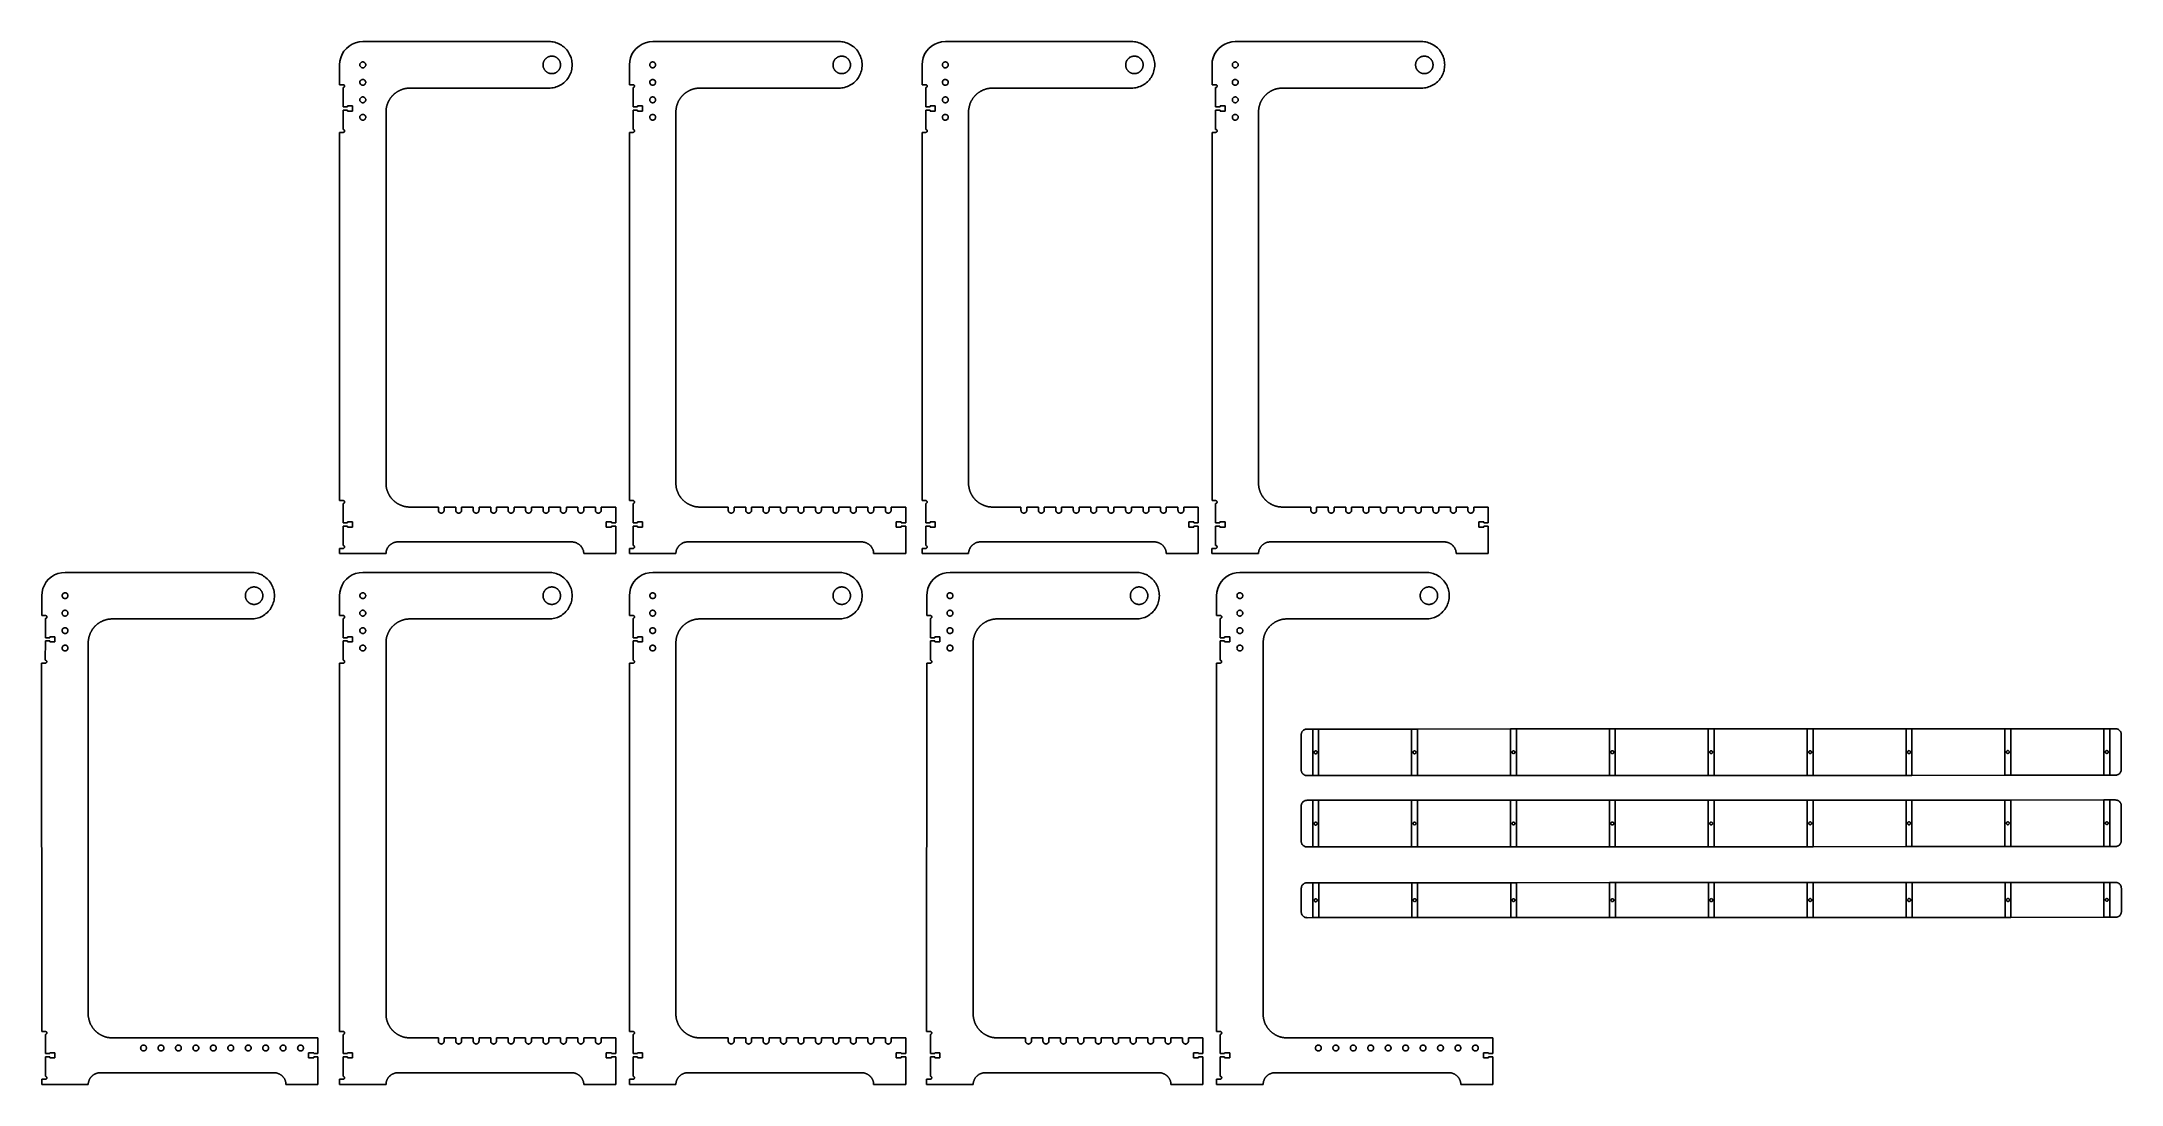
# Model space of a CAD drawing. Extents: x -89 to 89, y -45 to 45.
import ezdxf

# ---------------------------------------------------------------- set-up
doc = ezdxf.new("R2010")
doc.units = 0
doc.header["$MEASUREMENT"] = 0
doc.layers.get('0').update_dxf_attribs({"linetype": 'CONTINUOUS'})

msp = doc.modelspace()

# ---------------------------------------------------------------- linework, layer by layer
for p, q in [((-62.4, 44.71), (-62.69, 44.59)), ((-62.09, 44.79), (-62.4, 44.71)), ((-61.78, 44.81), (-62.09, 44.79)), ((-61.78, 44.81), (-45.78, 44.81)), ((-45.78, 44.81), (-45.65, 44.81)), ((-45.65, 44.81), (-45.53, 44.8)), ((-45.53, 44.8), (-45.41, 44.78)), ((-45.41, 44.78), (-45.28, 44.75)), ((-45.28, 44.75), (-45.16, 44.71)), ((-45.16, 44.71), (-45.04, 44.67)), ((-37.48, 44.71), (-37.77, 44.59)), ((-37.17, 44.79), (-37.48, 44.71)), ((-36.86, 44.81), (-37.17, 44.79)), ((-36.86, 44.81), (-20.86, 44.81)), ((-20.86, 44.81), (-20.73, 44.81)), ((-20.73, 44.81), (-20.61, 44.8)), ((-20.61, 44.8), (-20.48, 44.78)), ((-20.48, 44.78), (-20.36, 44.75)), ((-20.36, 44.75), (-20.24, 44.71)), ((-20.24, 44.71), (-20.12, 44.67)), ((-12.32, 44.71), (-12.61, 44.59)), ((-12.02, 44.79), (-12.32, 44.71)), ((-11.7, 44.81), (-12.02, 44.79)), ((-11.7, 44.81), (4.3, 44.81)), ((4.3, 44.81), (4.42, 44.81)), ((4.42, 44.81), (4.55, 44.8)), ((4.55, 44.8), (4.67, 44.78)), ((4.67, 44.78), (4.79, 44.75)), ((4.79, 44.75), (4.92, 44.71)), ((4.92, 44.71), (5.03, 44.67)), ((12.6, 44.71), (12.31, 44.59)), ((12.91, 44.79), (12.6, 44.71)), ((13.22, 44.81), (12.91, 44.79)), ((13.22, 44.81), (29.22, 44.81)), ((29.22, 44.81), (29.34, 44.81)), ((29.34, 44.81), (29.47, 44.8)), ((29.47, 44.8), (29.59, 44.78)), ((29.59, 44.78), (29.72, 44.75)), ((29.72, 44.75), (29.84, 44.71)), ((29.84, 44.71), (29.95, 44.67)), ((-63.76, 43.12), (-63.78, 42.81)), ((-63.68, 43.43), (-63.76, 43.12)), ((-63.56, 43.72), (-63.68, 43.43)), ((-63.4, 43.99), (-63.56, 43.72)), ((-63.19, 44.23), (-63.4, 43.99)), ((-62.96, 44.43), (-63.19, 44.23)), ((-62.69, 44.59), (-62.96, 44.43)), ((-62, 42.93), (-62.02, 42.89)), ((-61.98, 42.96), (-62, 42.93)), ((-61.96, 42.99), (-61.98, 42.96)), ((-61.93, 43.01), (-61.96, 42.99)), ((-61.89, 43.03), (-61.93, 43.01)), ((-61.86, 43.05), (-61.89, 43.03)), ((-61.82, 43.06), (-61.86, 43.05)), ((-61.78, 43.06), (-61.82, 43.06)), ((-61.74, 43.06), (-61.78, 43.06)), ((-61.7, 43.05), (-61.74, 43.06)), ((-61.67, 43.03), (-61.7, 43.05)), ((-61.63, 43.01), (-61.67, 43.03)), ((-61.6, 42.99), (-61.63, 43.01)), ((-61.58, 42.96), (-61.6, 42.99)), ((-61.56, 42.93), (-61.58, 42.96)), ((-61.54, 42.89), (-61.56, 42.93)), ((-46.26, 42.97), (-46.27, 42.95)), ((-46.27, 42.95), (-46.27, 42.93)), ((-46.27, 42.93), (-46.27, 42.91)), ((-46.25, 43.02), (-46.26, 43)), ((-46.26, 43), (-46.26, 42.97)), ((-46.24, 43.04), (-46.25, 43.02)), ((-46.23, 43.09), (-46.24, 43.07)), ((-46.24, 43.07), (-46.24, 43.04)), ((-46.22, 43.11), (-46.23, 43.09)), ((-46.21, 43.13), (-46.22, 43.11)), ((-46.2, 43.15), (-46.21, 43.13)), ((-46.19, 43.17), (-46.2, 43.15)), ((-46.18, 43.19), (-46.19, 43.17)), ((-46.16, 43.21), (-46.18, 43.19)), ((-46.15, 43.23), (-46.16, 43.21)), ((-46.14, 43.25), (-46.15, 43.23)), ((-46.12, 43.27), (-46.14, 43.25)), ((-46.11, 43.29), (-46.12, 43.27)), ((-46.09, 43.31), (-46.11, 43.29)), ((-46.08, 43.32), (-46.09, 43.31)), ((-46.06, 43.34), (-46.08, 43.32)), ((-46.04, 43.36), (-46.06, 43.34)), ((-46.03, 43.37), (-46.04, 43.36)), ((-46.01, 43.39), (-46.03, 43.37)), ((-45.99, 43.4), (-46.01, 43.39)), ((-45.97, 43.42), (-45.99, 43.4)), ((-45.95, 43.43), (-45.97, 43.42)), ((-45.93, 43.44), (-45.95, 43.43)), ((-45.91, 43.46), (-45.93, 43.44)), ((-45.89, 43.47), (-45.91, 43.46)), ((-45.87, 43.48), (-45.89, 43.47)), ((-45.85, 43.49), (-45.87, 43.48)), ((-45.83, 43.5), (-45.85, 43.49)), ((-45.81, 43.51), (-45.83, 43.5)), ((-45.78, 43.52), (-45.81, 43.51)), ((-45.76, 43.52), (-45.78, 43.52)), ((-45.74, 43.53), (-45.76, 43.52)), ((-45.72, 43.54), (-45.74, 43.53)), ((-45.69, 43.54), (-45.72, 43.54)), ((-45.67, 43.55), (-45.69, 43.54)), ((-45.65, 43.55), (-45.67, 43.55)), ((-45.62, 43.56), (-45.65, 43.55)), ((-45.6, 43.56), (-45.62, 43.56)), ((-45.58, 43.56), (-45.6, 43.56)), ((-45.55, 43.56), (-45.58, 43.56)), ((-45.53, 43.56), (-45.55, 43.56)), ((-45.51, 43.56), (-45.53, 43.56)), ((-45.48, 43.56), (-45.51, 43.56)), ((-45.46, 43.56), (-45.48, 43.56)), ((-45.44, 43.56), (-45.46, 43.56)), ((-45.41, 43.55), (-45.44, 43.56)), ((-45.39, 43.55), (-45.41, 43.55)), ((-45.37, 43.54), (-45.39, 43.55)), ((-45.34, 43.54), (-45.37, 43.54)), ((-45.32, 43.53), (-45.34, 43.54)), ((-45.3, 43.52), (-45.32, 43.53)), ((-45.28, 43.52), (-45.3, 43.52)), ((-45.25, 43.51), (-45.28, 43.52)), ((-45.23, 43.5), (-45.25, 43.51)), ((-45.21, 43.49), (-45.23, 43.5)), ((-45.19, 43.48), (-45.21, 43.49)), ((-45.17, 43.47), (-45.19, 43.48)), ((-45.15, 43.46), (-45.17, 43.47)), ((-45.13, 43.44), (-45.15, 43.46)), ((-45.11, 43.43), (-45.13, 43.44)), ((-45.09, 43.42), (-45.11, 43.43)), ((-45.07, 43.4), (-45.09, 43.42)), ((-45.05, 43.39), (-45.07, 43.4)), ((-45.03, 43.37), (-45.05, 43.39)), ((-45.04, 44.67), (-44.93, 44.62)), ((-45.02, 43.36), (-45.03, 43.37)), ((-45, 43.34), (-45.02, 43.36)), ((-44.98, 43.32), (-45, 43.34)), ((-44.97, 43.31), (-44.98, 43.32)), ((-44.95, 43.29), (-44.97, 43.31)), ((-44.94, 43.27), (-44.95, 43.29)), ((-44.92, 43.25), (-44.94, 43.27)), ((-44.93, 44.62), (-44.82, 44.56)), ((-44.91, 43.23), (-44.92, 43.25)), ((-44.9, 43.21), (-44.91, 43.23)), ((-44.88, 43.19), (-44.9, 43.21)), ((-44.87, 43.17), (-44.88, 43.19)), ((-44.86, 43.15), (-44.87, 43.17)), ((-44.85, 43.13), (-44.86, 43.15)), ((-44.84, 43.11), (-44.85, 43.13)), ((-44.83, 43.09), (-44.84, 43.11)), ((-44.82, 43.07), (-44.83, 43.09)), ((-44.82, 44.56), (-44.71, 44.5)), ((-44.82, 43.04), (-44.82, 43.07)), ((-44.81, 43.02), (-44.82, 43.04)), ((-44.8, 43), (-44.81, 43.02)), ((-44.8, 42.97), (-44.8, 43)), ((-44.79, 42.95), (-44.8, 42.97)), ((-44.79, 42.93), (-44.79, 42.95)), ((-44.79, 42.91), (-44.79, 42.93)), ((-44.71, 44.5), (-44.6, 44.43)), ((-44.6, 44.43), (-44.51, 44.35)), ((-44.51, 44.35), (-44.41, 44.27)), ((-44.41, 44.27), (-44.32, 44.18)), ((-44.32, 44.18), (-44.24, 44.09)), ((-44.24, 44.09), (-44.16, 43.99)), ((-44.16, 43.99), (-44.09, 43.88)), ((-44.09, 43.88), (-44.03, 43.77)), ((-44.03, 43.77), (-43.97, 43.66)), ((-43.97, 43.66), (-43.92, 43.55)), ((-43.92, 43.55), (-43.88, 43.43)), ((-43.88, 43.43), (-43.84, 43.31)), ((-43.84, 43.31), (-43.82, 43.19)), ((-43.82, 43.19), (-43.8, 43.06)), ((-43.8, 43.06), (-43.78, 42.94)), ((-43.78, 42.94), (-43.78, 42.81)), ((-38.83, 43.12), (-38.86, 42.81)), ((-38.76, 43.43), (-38.83, 43.12)), ((-38.64, 43.72), (-38.76, 43.43)), ((-38.48, 43.99), (-38.64, 43.72)), ((-38.27, 44.23), (-38.48, 43.99)), ((-38.03, 44.43), (-38.27, 44.23)), ((-37.77, 44.59), (-38.03, 44.43)), ((-37.08, 42.93), (-37.1, 42.89)), ((-37.06, 42.96), (-37.08, 42.93)), ((-37.04, 42.99), (-37.06, 42.96)), ((-37.01, 43.01), (-37.04, 42.99)), ((-36.97, 43.03), (-37.01, 43.01)), ((-36.94, 43.05), (-36.97, 43.03)), ((-36.9, 43.06), (-36.94, 43.05)), ((-36.86, 43.06), (-36.9, 43.06)), ((-36.82, 43.06), (-36.86, 43.06)), ((-36.78, 43.05), (-36.82, 43.06)), ((-36.75, 43.03), (-36.78, 43.05)), ((-36.71, 43.01), (-36.75, 43.03)), ((-36.68, 42.99), (-36.71, 43.01)), ((-36.66, 42.96), (-36.68, 42.99)), ((-36.64, 42.93), (-36.66, 42.96)), ((-36.62, 42.89), (-36.64, 42.93)), ((-21.34, 42.97), (-21.35, 42.95)), ((-21.35, 42.95), (-21.35, 42.93)), ((-21.35, 42.93), (-21.35, 42.91)), ((-21.33, 43.02), (-21.34, 43)), ((-21.34, 43), (-21.34, 42.97)), ((-21.32, 43.04), (-21.33, 43.02)), ((-21.31, 43.07), (-21.32, 43.04)), ((-21.3, 43.11), (-21.31, 43.09)), ((-21.31, 43.09), (-21.31, 43.07)), ((-21.29, 43.13), (-21.3, 43.11)), ((-21.28, 43.15), (-21.29, 43.13)), ((-21.27, 43.17), (-21.28, 43.15)), ((-21.25, 43.19), (-21.27, 43.17)), ((-21.24, 43.21), (-21.25, 43.19)), ((-21.23, 43.23), (-21.24, 43.21)), ((-21.22, 43.25), (-21.23, 43.23)), ((-21.2, 43.27), (-21.22, 43.25)), ((-21.19, 43.29), (-21.2, 43.27)), ((-21.17, 43.31), (-21.19, 43.29)), ((-21.16, 43.32), (-21.17, 43.31)), ((-21.14, 43.34), (-21.16, 43.32)), ((-21.12, 43.36), (-21.14, 43.34)), ((-21.11, 43.37), (-21.12, 43.36)), ((-21.09, 43.39), (-21.11, 43.37)), ((-21.07, 43.4), (-21.09, 43.39)), ((-21.05, 43.42), (-21.07, 43.4)), ((-21.03, 43.43), (-21.05, 43.42)), ((-21.01, 43.44), (-21.03, 43.43)), ((-20.99, 43.46), (-21.01, 43.44)), ((-20.97, 43.47), (-20.99, 43.46)), ((-20.95, 43.48), (-20.97, 43.47)), ((-20.93, 43.49), (-20.95, 43.48)), ((-20.91, 43.5), (-20.93, 43.49)), ((-20.89, 43.51), (-20.91, 43.5)), ((-20.86, 43.52), (-20.89, 43.51)), ((-20.84, 43.52), (-20.86, 43.52)), ((-20.82, 43.53), (-20.84, 43.52)), ((-20.8, 43.54), (-20.82, 43.53)), ((-20.77, 43.54), (-20.8, 43.54)), ((-20.75, 43.55), (-20.77, 43.54)), ((-20.73, 43.55), (-20.75, 43.55)), ((-20.7, 43.56), (-20.73, 43.55)), ((-20.68, 43.56), (-20.7, 43.56)), ((-20.66, 43.56), (-20.68, 43.56)), ((-20.63, 43.56), (-20.66, 43.56)), ((-20.61, 43.56), (-20.63, 43.56)), ((-20.59, 43.56), (-20.61, 43.56)), ((-20.56, 43.56), (-20.59, 43.56)), ((-20.54, 43.56), (-20.56, 43.56)), ((-20.52, 43.56), (-20.54, 43.56)), ((-20.49, 43.55), (-20.52, 43.56)), ((-20.47, 43.55), (-20.49, 43.55)), ((-20.45, 43.54), (-20.47, 43.55)), ((-20.42, 43.54), (-20.45, 43.54)), ((-20.4, 43.53), (-20.42, 43.54)), ((-20.38, 43.52), (-20.4, 43.53)), ((-20.36, 43.52), (-20.38, 43.52)), ((-20.33, 43.51), (-20.36, 43.52)), ((-20.31, 43.5), (-20.33, 43.51)), ((-20.29, 43.49), (-20.31, 43.5)), ((-20.27, 43.48), (-20.29, 43.49)), ((-20.25, 43.47), (-20.27, 43.48)), ((-20.23, 43.46), (-20.25, 43.47)), ((-20.21, 43.44), (-20.23, 43.46)), ((-20.19, 43.43), (-20.21, 43.44)), ((-20.17, 43.42), (-20.19, 43.43)), ((-20.15, 43.4), (-20.17, 43.42)), ((-20.13, 43.39), (-20.15, 43.4)), ((-20.11, 43.37), (-20.13, 43.39)), ((-20.12, 44.67), (-20.01, 44.62)), ((-20.1, 43.36), (-20.11, 43.37)), ((-20.08, 43.34), (-20.1, 43.36)), ((-20.06, 43.32), (-20.08, 43.34)), ((-20.05, 43.31), (-20.06, 43.32)), ((-20.03, 43.29), (-20.05, 43.31)), ((-20.02, 43.27), (-20.03, 43.29)), ((-20, 43.25), (-20.02, 43.27)), ((-20.01, 44.62), (-19.9, 44.56)), ((-19.99, 43.23), (-20, 43.25)), ((-19.98, 43.21), (-19.99, 43.23)), ((-19.96, 43.19), (-19.98, 43.21)), ((-19.95, 43.17), (-19.96, 43.19)), ((-19.94, 43.15), (-19.95, 43.17)), ((-19.93, 43.13), (-19.94, 43.15)), ((-19.92, 43.11), (-19.93, 43.13)), ((-19.91, 43.09), (-19.92, 43.11)), ((-19.9, 43.07), (-19.91, 43.09)), ((-19.9, 44.56), (-19.79, 44.5)), ((-19.9, 43.04), (-19.9, 43.07)), ((-19.89, 43.02), (-19.9, 43.04)), ((-19.88, 43), (-19.89, 43.02)), ((-19.88, 42.97), (-19.88, 43)), ((-19.87, 42.95), (-19.88, 42.97)), ((-19.87, 42.93), (-19.87, 42.95)), ((-19.87, 42.91), (-19.87, 42.93)), ((-19.79, 44.5), (-19.68, 44.43)), ((-19.68, 44.43), (-19.58, 44.35)), ((-19.58, 44.35), (-19.49, 44.27)), ((-19.49, 44.27), (-19.4, 44.18)), ((-19.4, 44.18), (-19.32, 44.09)), ((-19.32, 44.09), (-19.24, 43.99)), ((-19.24, 43.99), (-19.17, 43.88)), ((-19.17, 43.88), (-19.11, 43.77)), ((-19.11, 43.77), (-19.05, 43.66)), ((-19.05, 43.66), (-19, 43.55)), ((-19, 43.55), (-18.96, 43.43)), ((-18.96, 43.43), (-18.92, 43.31)), ((-18.92, 43.31), (-18.89, 43.19)), ((-18.89, 43.19), (-18.87, 43.06)), ((-18.87, 43.06), (-18.86, 42.94)), ((-18.86, 42.94), (-18.86, 42.81)), ((-13.68, 43.12), (-13.7, 42.81)), ((-13.61, 43.43), (-13.68, 43.12)), ((-13.49, 43.72), (-13.61, 43.43)), ((-13.32, 43.99), (-13.49, 43.72)), ((-13.12, 44.23), (-13.32, 43.99)), ((-12.88, 44.43), (-13.12, 44.23)), ((-12.61, 44.59), (-12.88, 44.43)), ((-11.93, 42.93), (-11.94, 42.89)), ((-11.91, 42.96), (-11.93, 42.93)), ((-11.88, 42.99), (-11.91, 42.96)), ((-11.85, 43.01), (-11.88, 42.99)), ((-11.82, 43.03), (-11.85, 43.01)), ((-11.78, 43.05), (-11.82, 43.03)), ((-11.74, 43.06), (-11.78, 43.05)), ((-11.7, 43.06), (-11.74, 43.06)), ((-11.66, 43.06), (-11.7, 43.06)), ((-11.63, 43.05), (-11.66, 43.06)), ((-11.59, 43.03), (-11.63, 43.05)), ((-11.56, 43.01), (-11.59, 43.03)), ((-11.53, 42.99), (-11.56, 43.01)), ((-11.5, 42.96), (-11.53, 42.99)), ((-11.48, 42.93), (-11.5, 42.96)), ((-11.47, 42.89), (-11.48, 42.93)), ((3.81, 42.93), (3.8, 42.91)), ((3.82, 43), (3.81, 42.97)), ((3.81, 42.97), (3.81, 42.95)), ((3.81, 42.95), (3.81, 42.93)), ((3.83, 43.02), (3.82, 43)), ((3.84, 43.07), (3.83, 43.04)), ((3.83, 43.04), (3.83, 43.02)), ((3.85, 43.09), (3.84, 43.07)), ((3.86, 43.11), (3.85, 43.09)), ((3.87, 43.13), (3.86, 43.11)), ((3.88, 43.15), (3.87, 43.13)), ((3.89, 43.17), (3.88, 43.15)), ((3.9, 43.19), (3.89, 43.17)), ((3.91, 43.21), (3.9, 43.19)), ((3.93, 43.23), (3.91, 43.21)), ((3.94, 43.25), (3.93, 43.23)), ((3.95, 43.27), (3.94, 43.25)), ((3.97, 43.29), (3.95, 43.27)), ((3.98, 43.31), (3.97, 43.29)), ((4, 43.32), (3.98, 43.31)), ((4.02, 43.34), (4, 43.32)), ((4.03, 43.36), (4.02, 43.34)), ((4.05, 43.37), (4.03, 43.36)), ((4.07, 43.39), (4.05, 43.37)), ((4.09, 43.4), (4.07, 43.39)), ((4.11, 43.42), (4.09, 43.4)), ((4.13, 43.43), (4.11, 43.42)), ((4.14, 43.44), (4.13, 43.43)), ((4.17, 43.46), (4.14, 43.44)), ((4.19, 43.47), (4.17, 43.46)), ((4.21, 43.48), (4.19, 43.47)), ((4.23, 43.49), (4.21, 43.48)), ((4.25, 43.5), (4.23, 43.49)), ((4.27, 43.51), (4.25, 43.5)), ((4.29, 43.52), (4.27, 43.51)), ((4.32, 43.52), (4.29, 43.52)), ((4.34, 43.53), (4.32, 43.52)), ((4.36, 43.54), (4.34, 43.53)), ((4.38, 43.54), (4.36, 43.54)), ((4.41, 43.55), (4.38, 43.54)), ((4.43, 43.55), (4.41, 43.55)), ((4.45, 43.56), (4.43, 43.55)), ((4.48, 43.56), (4.45, 43.56)), ((4.5, 43.56), (4.48, 43.56)), ((4.52, 43.56), (4.5, 43.56)), ((4.55, 43.56), (4.52, 43.56)), ((4.57, 43.56), (4.55, 43.56)), ((4.59, 43.56), (4.57, 43.56)), ((4.62, 43.56), (4.59, 43.56)), ((4.64, 43.56), (4.62, 43.56)), ((4.66, 43.55), (4.64, 43.56)), ((4.69, 43.55), (4.66, 43.55)), ((4.71, 43.54), (4.69, 43.55)), ((4.73, 43.54), (4.71, 43.54)), ((4.76, 43.53), (4.73, 43.54)), ((4.78, 43.52), (4.76, 43.53)), ((4.8, 43.52), (4.78, 43.52)), ((4.82, 43.51), (4.8, 43.52)), ((4.84, 43.5), (4.82, 43.51)), ((4.87, 43.49), (4.84, 43.5)), ((4.89, 43.48), (4.87, 43.49)), ((4.91, 43.47), (4.89, 43.48)), ((4.93, 43.46), (4.91, 43.47)), ((4.95, 43.44), (4.93, 43.46)), ((4.97, 43.43), (4.95, 43.44)), ((4.99, 43.42), (4.97, 43.43)), ((5.01, 43.4), (4.99, 43.42)), ((5.02, 43.39), (5.01, 43.4)), ((5.04, 43.37), (5.02, 43.39)), ((5.03, 44.67), (5.15, 44.62)), ((5.06, 43.36), (5.04, 43.37)), ((5.08, 43.34), (5.06, 43.36)), ((5.09, 43.32), (5.08, 43.34)), ((5.11, 43.31), (5.09, 43.32)), ((5.12, 43.29), (5.11, 43.31)), ((5.14, 43.27), (5.12, 43.29)), ((5.15, 43.25), (5.14, 43.27)), ((5.15, 44.62), (5.26, 44.56)), ((5.17, 43.23), (5.15, 43.25)), ((5.18, 43.21), (5.17, 43.23)), ((5.19, 43.19), (5.18, 43.21)), ((5.2, 43.17), (5.19, 43.19)), ((5.22, 43.15), (5.2, 43.17)), ((5.23, 43.13), (5.22, 43.15)), ((5.24, 43.11), (5.23, 43.13)), ((5.24, 43.09), (5.24, 43.11)), ((5.25, 43.07), (5.24, 43.09)), ((5.26, 43.04), (5.25, 43.07)), ((5.26, 44.56), (5.37, 44.5)), ((5.27, 43.02), (5.26, 43.04)), ((5.27, 43), (5.27, 43.02)), ((5.28, 42.97), (5.27, 43)), ((5.28, 42.95), (5.28, 42.97)), ((5.29, 42.93), (5.28, 42.95)), ((5.29, 42.91), (5.29, 42.93)), ((5.37, 44.5), (5.47, 44.43)), ((5.47, 44.43), (5.57, 44.35)), ((5.57, 44.35), (5.67, 44.27)), ((5.67, 44.27), (5.75, 44.18)), ((5.75, 44.18), (5.84, 44.09)), ((5.84, 44.09), (5.91, 43.99)), ((5.91, 43.99), (5.99, 43.88)), ((5.99, 43.88), (6.05, 43.77)), ((6.05, 43.77), (6.11, 43.66)), ((6.11, 43.66), (6.16, 43.55)), ((6.16, 43.55), (6.2, 43.43)), ((6.2, 43.43), (6.23, 43.31)), ((6.23, 43.31), (6.26, 43.19)), ((6.26, 43.19), (6.28, 43.06)), ((6.28, 43.06), (6.29, 42.94)), ((6.29, 42.94), (6.3, 42.81)), ((11.24, 43.12), (11.22, 42.81)), ((11.32, 43.43), (11.24, 43.12)), ((11.44, 43.72), (11.32, 43.43)), ((11.6, 43.99), (11.44, 43.72)), ((11.8, 44.23), (11.6, 43.99)), ((12.04, 44.43), (11.8, 44.23)), ((12.31, 44.59), (12.04, 44.43)), ((12.99, 42.93), (12.98, 42.89)), ((13.02, 42.96), (12.99, 42.93)), ((13.04, 42.99), (13.02, 42.96)), ((13.07, 43.01), (13.04, 42.99)), ((13.1, 43.03), (13.07, 43.01)), ((13.14, 43.05), (13.1, 43.03)), ((13.18, 43.06), (13.14, 43.05)), ((13.22, 43.06), (13.18, 43.06)), ((13.26, 43.06), (13.22, 43.06)), ((13.29, 43.05), (13.26, 43.06)), ((13.33, 43.03), (13.29, 43.05)), ((13.36, 43.01), (13.33, 43.03)), ((13.39, 42.99), (13.36, 43.01)), ((13.42, 42.96), (13.39, 42.99)), ((13.44, 42.93), (13.42, 42.96)), ((13.46, 42.89), (13.44, 42.93)), ((28.73, 42.93), (28.72, 42.91)), ((28.74, 42.97), (28.73, 42.95)), ((28.73, 42.95), (28.73, 42.93)), ((28.75, 43.02), (28.74, 43)), ((28.74, 43), (28.74, 42.97)), ((28.76, 43.07), (28.75, 43.04)), ((28.75, 43.04), (28.75, 43.02)), ((28.77, 43.09), (28.76, 43.07)), ((28.78, 43.11), (28.77, 43.09)), ((28.79, 43.13), (28.78, 43.11)), ((28.8, 43.15), (28.79, 43.13)), ((28.81, 43.17), (28.8, 43.15)), ((28.82, 43.19), (28.81, 43.17)), ((28.83, 43.21), (28.82, 43.19)), ((28.85, 43.23), (28.83, 43.21)), ((28.86, 43.25), (28.85, 43.23)), ((28.88, 43.27), (28.86, 43.25)), ((28.89, 43.29), (28.88, 43.27)), ((28.91, 43.31), (28.89, 43.29)), ((28.92, 43.32), (28.91, 43.31)), ((28.94, 43.34), (28.92, 43.32)), ((28.95, 43.36), (28.94, 43.34)), ((28.97, 43.37), (28.95, 43.36)), ((28.99, 43.39), (28.97, 43.37)), ((29.01, 43.4), (28.99, 43.39)), ((29.03, 43.42), (29.01, 43.4)), ((29.05, 43.43), (29.03, 43.42)), ((29.07, 43.44), (29.05, 43.43)), ((29.09, 43.46), (29.07, 43.44)), ((29.11, 43.47), (29.09, 43.46)), ((29.13, 43.48), (29.11, 43.47)), ((29.15, 43.49), (29.13, 43.48)), ((29.17, 43.5), (29.15, 43.49)), ((29.19, 43.51), (29.17, 43.5)), ((29.21, 43.52), (29.19, 43.51)), ((29.24, 43.52), (29.21, 43.52)), ((29.26, 43.53), (29.24, 43.52)), ((29.28, 43.54), (29.26, 43.53)), ((29.3, 43.54), (29.28, 43.54)), ((29.33, 43.55), (29.3, 43.54)), ((29.35, 43.55), (29.33, 43.55)), ((29.37, 43.56), (29.35, 43.55)), ((29.4, 43.56), (29.37, 43.56)), ((29.42, 43.56), (29.4, 43.56)), ((29.44, 43.56), (29.42, 43.56)), ((29.47, 43.56), (29.44, 43.56)), ((29.49, 43.56), (29.47, 43.56)), ((29.52, 43.56), (29.49, 43.56)), ((29.54, 43.56), (29.52, 43.56)), ((29.56, 43.56), (29.54, 43.56)), ((29.59, 43.55), (29.56, 43.56)), ((29.61, 43.55), (29.59, 43.55)), ((29.63, 43.54), (29.61, 43.55)), ((29.65, 43.54), (29.63, 43.54)), ((29.68, 43.53), (29.65, 43.54)), ((29.7, 43.52), (29.68, 43.53)), ((29.72, 43.52), (29.7, 43.52)), ((29.74, 43.51), (29.72, 43.52)), ((29.77, 43.5), (29.74, 43.51)), ((29.79, 43.49), (29.77, 43.5)), ((29.81, 43.48), (29.79, 43.49)), ((29.83, 43.47), (29.81, 43.48)), ((29.85, 43.46), (29.83, 43.47)), ((29.87, 43.44), (29.85, 43.46)), ((29.89, 43.43), (29.87, 43.44)), ((29.91, 43.42), (29.89, 43.43)), ((29.93, 43.4), (29.91, 43.42)), ((29.95, 43.39), (29.93, 43.4)), ((29.95, 44.67), (30.07, 44.62)), ((29.96, 43.37), (29.95, 43.39)), ((29.98, 43.36), (29.96, 43.37)), ((30, 43.34), (29.98, 43.36)), ((30.01, 43.32), (30, 43.34)), ((30.03, 43.31), (30.01, 43.32)), ((30.05, 43.29), (30.03, 43.31)), ((30.06, 43.27), (30.05, 43.29)), ((30.07, 43.25), (30.06, 43.27)), ((30.07, 44.62), (30.18, 44.56)), ((30.09, 43.23), (30.07, 43.25)), ((30.1, 43.21), (30.09, 43.23)), ((30.11, 43.19), (30.1, 43.21)), ((30.13, 43.17), (30.11, 43.19)), ((30.14, 43.15), (30.13, 43.17)), ((30.15, 43.13), (30.14, 43.15)), ((30.16, 43.11), (30.15, 43.13)), ((30.17, 43.09), (30.16, 43.11)), ((30.17, 43.07), (30.17, 43.09)), ((30.18, 43.04), (30.17, 43.07)), ((30.18, 44.56), (30.29, 44.5)), ((30.19, 43.02), (30.18, 43.04)), ((30.19, 43), (30.19, 43.02)), ((30.2, 42.97), (30.19, 43)), ((30.2, 42.95), (30.2, 42.97)), ((30.21, 42.93), (30.2, 42.95)), ((30.21, 42.91), (30.21, 42.93)), ((30.29, 44.5), (30.39, 44.43)), ((30.39, 44.43), (30.49, 44.35)), ((30.49, 44.35), (30.59, 44.27)), ((30.59, 44.27), (30.68, 44.18)), ((30.68, 44.18), (30.76, 44.09)), ((30.76, 44.09), (30.84, 43.99)), ((30.84, 43.99), (30.91, 43.88)), ((30.91, 43.88), (30.97, 43.77)), ((30.97, 43.77), (31.03, 43.66)), ((31.03, 43.66), (31.08, 43.55)), ((31.08, 43.55), (31.12, 43.43)), ((31.12, 43.43), (31.16, 43.31)), ((31.16, 43.31), (31.18, 43.19)), ((31.18, 43.19), (31.2, 43.06)), ((31.2, 43.06), (31.21, 42.94)), ((31.21, 42.94), (31.22, 42.81)), ((-63.78, 41.11), (-63.78, 42.81)), ((-62.02, 42.89), (-62.03, 42.85)), ((-62.03, 42.85), (-62.03, 42.81)), ((-62.03, 42.81), (-62.03, 42.77)), ((-62.03, 42.77), (-62.02, 42.73)), ((-62.02, 41.39), (-62.03, 41.35)), ((-62.03, 41.35), (-62.03, 41.31)), ((-62.03, 41.31), (-62.03, 41.27)), ((-62.03, 41.27), (-62.02, 41.23)), ((-62.02, 42.73), (-62, 42.7)), ((-62, 41.43), (-62.02, 41.39)), ((-62.02, 41.23), (-62, 41.2)), ((-62, 42.7), (-61.98, 42.66)), ((-61.98, 41.46), (-62, 41.43)), ((-62, 41.2), (-61.98, 41.16)), ((-61.98, 42.66), (-61.96, 42.63)), ((-61.96, 41.49), (-61.98, 41.46)), ((-61.98, 41.16), (-61.96, 41.13)), ((-61.96, 42.63), (-61.93, 42.61)), ((-61.93, 41.51), (-61.96, 41.49)), ((-61.96, 41.13), (-61.93, 41.11)), ((-61.93, 42.61), (-61.89, 42.59)), ((-61.89, 41.53), (-61.93, 41.51)), ((-61.89, 42.59), (-61.86, 42.57)), ((-61.86, 41.55), (-61.89, 41.53)), ((-61.86, 42.57), (-61.82, 42.56)), ((-61.82, 41.56), (-61.86, 41.55)), ((-61.82, 42.56), (-61.78, 42.56)), ((-61.78, 41.56), (-61.82, 41.56)), ((-61.78, 42.56), (-61.74, 42.56)), ((-61.74, 41.56), (-61.78, 41.56)), ((-61.74, 42.56), (-61.7, 42.57)), ((-61.7, 41.55), (-61.74, 41.56)), ((-61.7, 42.57), (-61.67, 42.59)), ((-61.67, 41.53), (-61.7, 41.55)), ((-61.67, 42.59), (-61.63, 42.61)), ((-61.63, 41.51), (-61.67, 41.53)), ((-61.63, 42.61), (-61.6, 42.63)), ((-61.6, 41.49), (-61.63, 41.51)), ((-61.63, 41.11), (-61.6, 41.13)), ((-61.6, 42.63), (-61.58, 42.66)), ((-61.58, 41.46), (-61.6, 41.49)), ((-61.6, 41.13), (-61.58, 41.16)), ((-61.58, 42.66), (-61.56, 42.7)), ((-61.56, 41.43), (-61.58, 41.46)), ((-61.58, 41.16), (-61.56, 41.2)), ((-61.56, 42.7), (-61.54, 42.73)), ((-61.54, 41.39), (-61.56, 41.43)), ((-61.56, 41.2), (-61.54, 41.23)), ((-61.53, 42.85), (-61.54, 42.89)), ((-61.54, 42.73), (-61.53, 42.77)), ((-61.53, 41.35), (-61.54, 41.39)), ((-61.54, 41.23), (-61.53, 41.27)), ((-61.53, 42.81), (-61.53, 42.85)), ((-61.53, 42.77), (-61.53, 42.81)), ((-61.53, 41.31), (-61.53, 41.35)), ((-61.53, 41.27), (-61.53, 41.31)), ((-46.27, 42.91), (-46.28, 42.88)), ((-46.28, 42.88), (-46.28, 42.86)), ((-46.28, 42.86), (-46.28, 42.83)), ((-46.28, 42.83), (-46.28, 42.81)), ((-46.28, 42.81), (-46.28, 42.79)), ((-46.28, 42.79), (-46.28, 42.76)), ((-46.28, 42.76), (-46.28, 42.74)), ((-46.28, 42.74), (-46.27, 42.72)), ((-46.27, 42.72), (-46.27, 42.69)), ((-46.27, 42.69), (-46.27, 42.67)), ((-46.27, 42.67), (-46.26, 42.65)), ((-46.26, 42.65), (-46.26, 42.62)), ((-46.26, 42.62), (-46.25, 42.6)), ((-46.25, 42.6), (-46.24, 42.58)), ((-46.24, 42.58), (-46.24, 42.56)), ((-46.24, 42.56), (-46.23, 42.54)), ((-46.23, 42.54), (-46.22, 42.51)), ((-46.22, 42.51), (-46.21, 42.49)), ((-46.21, 42.49), (-46.2, 42.47)), ((-46.2, 42.47), (-46.19, 42.45)), ((-46.19, 42.45), (-46.18, 42.43)), ((-46.18, 42.43), (-46.16, 42.41)), ((-46.16, 42.41), (-46.15, 42.39)), ((-46.15, 42.39), (-46.14, 42.37)), ((-46.14, 42.37), (-46.12, 42.35)), ((-46.12, 42.35), (-46.11, 42.33)), ((-46.11, 42.33), (-46.09, 42.32)), ((-46.09, 42.32), (-46.08, 42.3)), ((-46.08, 42.3), (-46.06, 42.28)), ((-46.06, 42.28), (-46.04, 42.26)), ((-46.04, 42.26), (-46.03, 42.25)), ((-46.03, 42.25), (-46.01, 42.23)), ((-46.01, 42.23), (-45.99, 42.22)), ((-45.99, 42.22), (-45.97, 42.2)), ((-45.97, 42.2), (-45.95, 42.19)), ((-45.95, 42.19), (-45.93, 42.18)), ((-45.93, 42.18), (-45.91, 42.17)), ((-45.91, 42.17), (-45.89, 42.15)), ((-45.89, 42.15), (-45.87, 42.14)), ((-45.87, 42.14), (-45.85, 42.13)), ((-45.85, 42.13), (-45.83, 42.12)), ((-45.83, 42.12), (-45.81, 42.11)), ((-45.81, 42.11), (-45.78, 42.11)), ((-45.78, 42.11), (-45.76, 42.1)), ((-45.76, 42.1), (-45.74, 42.09)), ((-45.74, 42.09), (-45.72, 42.08)), ((-45.72, 42.08), (-45.69, 42.08)), ((-45.69, 42.08), (-45.67, 42.07)), ((-45.67, 42.07), (-45.65, 42.07)), ((-45.65, 42.07), (-45.62, 42.07)), ((-45.62, 42.07), (-45.6, 42.06)), ((-45.6, 42.06), (-45.58, 42.06)), ((-45.58, 42.06), (-45.55, 42.06)), ((-45.55, 42.06), (-45.53, 42.06)), ((-45.53, 42.06), (-45.51, 42.06)), ((-45.51, 42.06), (-45.48, 42.06)), ((-45.48, 42.06), (-45.46, 42.06)), ((-45.46, 42.06), (-45.44, 42.07)), ((-45.44, 42.07), (-45.41, 42.07)), ((-45.41, 42.07), (-45.39, 42.07)), ((-45.39, 42.07), (-45.37, 42.08)), ((-45.37, 42.08), (-45.34, 42.08)), ((-45.34, 42.08), (-45.32, 42.09)), ((-45.32, 42.09), (-45.3, 42.1)), ((-45.3, 42.1), (-45.28, 42.11)), ((-45.28, 42.11), (-45.25, 42.11)), ((-45.25, 42.11), (-45.23, 42.12)), ((-45.23, 42.12), (-45.21, 42.13)), ((-45.21, 42.13), (-45.19, 42.14)), ((-45.19, 42.14), (-45.17, 42.15)), ((-45.17, 42.15), (-45.15, 42.17)), ((-45.15, 42.17), (-45.13, 42.18)), ((-45.13, 42.18), (-45.11, 42.19)), ((-45.11, 42.19), (-45.09, 42.2)), ((-45.09, 42.2), (-45.07, 42.22)), ((-45.07, 42.22), (-45.05, 42.23)), ((-45.05, 42.23), (-45.03, 42.25)), ((-45.03, 42.25), (-45.02, 42.26)), ((-45.02, 42.26), (-45, 42.28)), ((-45, 42.28), (-44.98, 42.3)), ((-44.98, 42.3), (-44.97, 42.32)), ((-44.97, 42.32), (-44.95, 42.33)), ((-44.95, 42.33), (-44.94, 42.35)), ((-44.94, 42.35), (-44.92, 42.37)), ((-44.92, 42.37), (-44.91, 42.39)), ((-44.91, 42.39), (-44.9, 42.41)), ((-44.9, 42.41), (-44.88, 42.43)), ((-44.88, 42.43), (-44.87, 42.45)), ((-44.87, 42.45), (-44.86, 42.47)), ((-44.86, 42.47), (-44.85, 42.49)), ((-44.85, 42.49), (-44.84, 42.51)), ((-44.84, 42.51), (-44.83, 42.53)), ((-44.83, 42.53), (-44.82, 42.56)), ((-44.82, 42.58), (-44.81, 42.6)), ((-44.82, 42.56), (-44.82, 42.58)), ((-44.71, 41.12), (-44.82, 41.06)), ((-44.81, 42.6), (-44.8, 42.62)), ((-44.8, 42.65), (-44.79, 42.67)), ((-44.8, 42.62), (-44.8, 42.65)), ((-44.78, 42.88), (-44.79, 42.91)), ((-44.79, 42.72), (-44.78, 42.74)), ((-44.79, 42.69), (-44.79, 42.72)), ((-44.79, 42.67), (-44.79, 42.69)), ((-44.78, 42.86), (-44.78, 42.88)), ((-44.78, 42.83), (-44.78, 42.86)), ((-44.78, 42.81), (-44.78, 42.83)), ((-44.78, 42.79), (-44.78, 42.81)), ((-44.78, 42.76), (-44.78, 42.79)), ((-44.78, 42.74), (-44.78, 42.76)), ((-44.61, 41.19), (-44.71, 41.12)), ((-44.51, 41.27), (-44.61, 41.19)), ((-44.41, 41.35), (-44.51, 41.27)), ((-44.32, 41.44), (-44.41, 41.35)), ((-44.24, 41.54), (-44.32, 41.44)), ((-44.16, 41.64), (-44.24, 41.54)), ((-44.09, 41.74), (-44.16, 41.64)), ((-44.03, 41.85), (-44.09, 41.74)), ((-43.97, 41.96), (-44.03, 41.85)), ((-43.92, 42.07), (-43.97, 41.96)), ((-43.88, 42.19), (-43.92, 42.07)), ((-43.84, 42.31), (-43.88, 42.19)), ((-43.82, 42.44), (-43.84, 42.31)), ((-43.8, 42.56), (-43.82, 42.44)), ((-43.78, 42.69), (-43.8, 42.56)), ((-43.78, 42.81), (-43.78, 42.69)), ((-38.86, 41.11), (-38.86, 42.81)), ((-37.1, 42.89), (-37.11, 42.85)), ((-37.11, 42.85), (-37.11, 42.81)), ((-37.11, 42.81), (-37.11, 42.77)), ((-37.11, 42.77), (-37.1, 42.73)), ((-37.1, 41.39), (-37.11, 41.35)), ((-37.11, 41.35), (-37.11, 41.31)), ((-37.11, 41.31), (-37.11, 41.27)), ((-37.11, 41.27), (-37.1, 41.23)), ((-37.1, 42.73), (-37.08, 42.7)), ((-37.08, 41.43), (-37.1, 41.39)), ((-37.1, 41.23), (-37.08, 41.2)), ((-37.08, 42.7), (-37.06, 42.66)), ((-37.06, 41.46), (-37.08, 41.43)), ((-37.08, 41.2), (-37.06, 41.16)), ((-37.06, 42.66), (-37.04, 42.63)), ((-37.04, 41.49), (-37.06, 41.46)), ((-37.06, 41.16), (-37.04, 41.13)), ((-37.04, 42.63), (-37.01, 42.61)), ((-37.01, 41.51), (-37.04, 41.49)), ((-37.04, 41.13), (-37.01, 41.11)), ((-37.01, 42.61), (-36.97, 42.59)), ((-36.97, 41.53), (-37.01, 41.51)), ((-36.97, 42.59), (-36.94, 42.57)), ((-36.94, 41.55), (-36.97, 41.53)), ((-36.94, 42.57), (-36.9, 42.56)), ((-36.9, 41.56), (-36.94, 41.55)), ((-36.9, 42.56), (-36.86, 42.56)), ((-36.86, 41.56), (-36.9, 41.56)), ((-36.86, 42.56), (-36.82, 42.56)), ((-36.82, 41.56), (-36.86, 41.56)), ((-36.82, 42.56), (-36.78, 42.57)), ((-36.78, 41.55), (-36.82, 41.56)), ((-36.78, 42.57), (-36.75, 42.59)), ((-36.75, 41.53), (-36.78, 41.55)), ((-36.75, 42.59), (-36.71, 42.61)), ((-36.71, 41.51), (-36.75, 41.53)), ((-36.71, 42.61), (-36.68, 42.63)), ((-36.68, 41.49), (-36.71, 41.51)), ((-36.71, 41.11), (-36.68, 41.13)), ((-36.68, 42.63), (-36.66, 42.66)), ((-36.66, 41.46), (-36.68, 41.49)), ((-36.68, 41.13), (-36.66, 41.16)), ((-36.66, 42.66), (-36.64, 42.7)), ((-36.64, 41.43), (-36.66, 41.46)), ((-36.66, 41.16), (-36.64, 41.2)), ((-36.64, 42.7), (-36.62, 42.73)), ((-36.62, 41.39), (-36.64, 41.43)), ((-36.64, 41.2), (-36.62, 41.23)), ((-36.61, 42.85), (-36.62, 42.89)), ((-36.62, 42.73), (-36.61, 42.77)), ((-36.61, 41.35), (-36.62, 41.39)), ((-36.62, 41.23), (-36.61, 41.27)), ((-36.61, 42.81), (-36.61, 42.85)), ((-36.61, 42.77), (-36.61, 42.81)), ((-36.61, 41.31), (-36.61, 41.35)), ((-36.61, 41.27), (-36.61, 41.31)), ((-21.35, 42.91), (-21.36, 42.88)), ((-21.36, 42.88), (-21.36, 42.86)), ((-21.36, 42.86), (-21.36, 42.83)), ((-21.36, 42.83), (-21.36, 42.81)), ((-21.36, 42.81), (-21.36, 42.79)), ((-21.36, 42.79), (-21.36, 42.76)), ((-21.36, 42.76), (-21.36, 42.74)), ((-21.36, 42.74), (-21.35, 42.72)), ((-21.35, 42.72), (-21.35, 42.69)), ((-21.35, 42.69), (-21.35, 42.67)), ((-21.35, 42.67), (-21.34, 42.65)), ((-21.34, 42.65), (-21.34, 42.62)), ((-21.34, 42.62), (-21.33, 42.6)), ((-21.33, 42.6), (-21.32, 42.58)), ((-21.32, 42.58), (-21.31, 42.56)), ((-21.31, 42.56), (-21.31, 42.54)), ((-21.31, 42.54), (-21.3, 42.51)), ((-21.3, 42.51), (-21.29, 42.49)), ((-21.29, 42.49), (-21.28, 42.47)), ((-21.28, 42.47), (-21.27, 42.45)), ((-21.27, 42.45), (-21.25, 42.43)), ((-21.25, 42.43), (-21.24, 42.41)), ((-21.24, 42.41), (-21.23, 42.39)), ((-21.23, 42.39), (-21.22, 42.37)), ((-21.22, 42.37), (-21.2, 42.35)), ((-21.2, 42.35), (-21.19, 42.33)), ((-21.19, 42.33), (-21.17, 42.32)), ((-21.17, 42.32), (-21.16, 42.3)), ((-21.16, 42.3), (-21.14, 42.28)), ((-21.14, 42.28), (-21.12, 42.26)), ((-21.12, 42.26), (-21.11, 42.25)), ((-21.11, 42.25), (-21.09, 42.23)), ((-21.09, 42.23), (-21.07, 42.22)), ((-21.07, 42.22), (-21.05, 42.2)), ((-21.05, 42.2), (-21.03, 42.19)), ((-21.03, 42.19), (-21.01, 42.18)), ((-21.01, 42.18), (-20.99, 42.17)), ((-20.99, 42.17), (-20.97, 42.15)), ((-20.97, 42.15), (-20.95, 42.14)), ((-20.95, 42.14), (-20.93, 42.13)), ((-20.93, 42.13), (-20.91, 42.12)), ((-20.91, 42.12), (-20.89, 42.11)), ((-20.89, 42.11), (-20.86, 42.11)), ((-20.86, 42.11), (-20.84, 42.1)), ((-20.84, 42.1), (-20.82, 42.09)), ((-20.82, 42.09), (-20.8, 42.08)), ((-20.8, 42.08), (-20.77, 42.08)), ((-20.77, 42.08), (-20.75, 42.07)), ((-20.75, 42.07), (-20.73, 42.07)), ((-20.73, 42.07), (-20.7, 42.07)), ((-20.7, 42.07), (-20.68, 42.06)), ((-20.68, 42.06), (-20.66, 42.06)), ((-20.66, 42.06), (-20.63, 42.06)), ((-20.63, 42.06), (-20.61, 42.06)), ((-20.61, 42.06), (-20.59, 42.06)), ((-20.59, 42.06), (-20.56, 42.06)), ((-20.56, 42.06), (-20.54, 42.06)), ((-20.54, 42.06), (-20.52, 42.07)), ((-20.52, 42.07), (-20.49, 42.07)), ((-20.49, 42.07), (-20.47, 42.07)), ((-20.47, 42.07), (-20.45, 42.08)), ((-20.45, 42.08), (-20.42, 42.08)), ((-20.42, 42.08), (-20.4, 42.09)), ((-20.4, 42.09), (-20.38, 42.1)), ((-20.38, 42.1), (-20.36, 42.11)), ((-20.36, 42.11), (-20.33, 42.11)), ((-20.33, 42.11), (-20.31, 42.12)), ((-20.31, 42.12), (-20.29, 42.13)), ((-20.29, 42.13), (-20.27, 42.14)), ((-20.27, 42.14), (-20.25, 42.15)), ((-20.25, 42.15), (-20.23, 42.17)), ((-20.23, 42.17), (-20.21, 42.18)), ((-20.21, 42.18), (-20.19, 42.19)), ((-20.19, 42.19), (-20.17, 42.2)), ((-20.17, 42.2), (-20.15, 42.22)), ((-20.15, 42.22), (-20.13, 42.23)), ((-20.13, 42.23), (-20.11, 42.25)), ((-20.11, 42.25), (-20.1, 42.26)), ((-20.1, 42.26), (-20.08, 42.28)), ((-20.08, 42.28), (-20.06, 42.3)), ((-20.06, 42.3), (-20.05, 42.32)), ((-20.05, 42.32), (-20.03, 42.33)), ((-20.03, 42.33), (-20.02, 42.35)), ((-20.02, 42.35), (-20, 42.37)), ((-20, 42.37), (-19.99, 42.39)), ((-19.99, 42.39), (-19.98, 42.41)), ((-19.98, 42.41), (-19.96, 42.43)), ((-19.96, 42.43), (-19.95, 42.45)), ((-19.95, 42.45), (-19.94, 42.47)), ((-19.94, 42.47), (-19.93, 42.49)), ((-19.93, 42.49), (-19.92, 42.51)), ((-19.92, 42.51), (-19.91, 42.53)), ((-19.91, 42.53), (-19.9, 42.56)), ((-19.9, 42.58), (-19.89, 42.6)), ((-19.9, 42.56), (-19.9, 42.58)), ((-19.79, 41.12), (-19.9, 41.06)), ((-19.89, 42.6), (-19.88, 42.62)), ((-19.88, 42.65), (-19.87, 42.67)), ((-19.88, 42.62), (-19.88, 42.65)), ((-19.86, 42.88), (-19.87, 42.91)), ((-19.87, 42.72), (-19.86, 42.74)), ((-19.87, 42.69), (-19.87, 42.72)), ((-19.87, 42.67), (-19.87, 42.69)), ((-19.86, 42.86), (-19.86, 42.88)), ((-19.86, 42.83), (-19.86, 42.86)), ((-19.86, 42.81), (-19.86, 42.83)), ((-19.86, 42.79), (-19.86, 42.81)), ((-19.86, 42.76), (-19.86, 42.79)), ((-19.86, 42.74), (-19.86, 42.76)), ((-19.68, 41.19), (-19.79, 41.12)), ((-19.58, 41.27), (-19.68, 41.19)), ((-19.49, 41.35), (-19.58, 41.27)), ((-19.4, 41.44), (-19.49, 41.35)), ((-19.32, 41.54), (-19.4, 41.44)), ((-19.24, 41.64), (-19.32, 41.54)), ((-19.17, 41.74), (-19.24, 41.64)), ((-19.11, 41.85), (-19.17, 41.74)), ((-19.05, 41.96), (-19.11, 41.85)), ((-19, 42.07), (-19.05, 41.96)), ((-18.96, 42.19), (-19, 42.07)), ((-18.92, 42.31), (-18.96, 42.19)), ((-18.89, 42.44), (-18.92, 42.31)), ((-18.87, 42.56), (-18.89, 42.44)), ((-18.86, 42.69), (-18.87, 42.56)), ((-18.86, 42.81), (-18.86, 42.69)), ((-13.7, 41.11), (-13.7, 42.81)), ((-11.94, 42.89), (-11.95, 42.85)), ((-11.95, 42.85), (-11.95, 42.81)), ((-11.95, 42.81), (-11.95, 42.77)), ((-11.95, 42.77), (-11.94, 42.73)), ((-11.94, 41.39), (-11.95, 41.35)), ((-11.95, 41.35), (-11.95, 41.31)), ((-11.95, 41.31), (-11.95, 41.27)), ((-11.95, 41.27), (-11.94, 41.23)), ((-11.94, 42.73), (-11.93, 42.7)), ((-11.93, 41.43), (-11.94, 41.39)), ((-11.94, 41.23), (-11.93, 41.2)), ((-11.93, 42.7), (-11.91, 42.66)), ((-11.91, 41.46), (-11.93, 41.43)), ((-11.93, 41.2), (-11.91, 41.16)), ((-11.91, 42.66), (-11.88, 42.63)), ((-11.88, 41.49), (-11.91, 41.46)), ((-11.91, 41.16), (-11.88, 41.13)), ((-11.88, 42.63), (-11.85, 42.61)), ((-11.85, 41.51), (-11.88, 41.49)), ((-11.88, 41.13), (-11.85, 41.11)), ((-11.85, 42.61), (-11.82, 42.59)), ((-11.82, 41.53), (-11.85, 41.51)), ((-11.82, 42.59), (-11.78, 42.57)), ((-11.78, 41.55), (-11.82, 41.53)), ((-11.78, 42.57), (-11.74, 42.56)), ((-11.74, 41.56), (-11.78, 41.55)), ((-11.74, 42.56), (-11.7, 42.56)), ((-11.7, 41.56), (-11.74, 41.56)), ((-11.7, 42.56), (-11.66, 42.56)), ((-11.66, 41.56), (-11.7, 41.56)), ((-11.66, 42.56), (-11.63, 42.57)), ((-11.63, 41.55), (-11.66, 41.56)), ((-11.63, 42.57), (-11.59, 42.59)), ((-11.59, 41.53), (-11.63, 41.55)), ((-11.59, 42.59), (-11.56, 42.61)), ((-11.56, 41.51), (-11.59, 41.53)), ((-11.56, 42.61), (-11.53, 42.63)), ((-11.53, 41.49), (-11.56, 41.51)), ((-11.56, 41.11), (-11.53, 41.13)), ((-11.53, 42.63), (-11.5, 42.66)), ((-11.5, 41.46), (-11.53, 41.49)), ((-11.53, 41.13), (-11.5, 41.16)), ((-11.5, 42.66), (-11.48, 42.7)), ((-11.48, 41.43), (-11.5, 41.46)), ((-11.5, 41.16), (-11.48, 41.2)), ((-11.48, 42.7), (-11.47, 42.73)), ((-11.47, 41.39), (-11.48, 41.43)), ((-11.48, 41.2), (-11.47, 41.23)), ((-11.46, 42.85), (-11.47, 42.89)), ((-11.47, 42.73), (-11.46, 42.77)), ((-11.46, 41.35), (-11.47, 41.39)), ((-11.47, 41.23), (-11.46, 41.27)), ((-11.45, 42.81), (-11.46, 42.85)), ((-11.46, 42.77), (-11.45, 42.81)), ((-11.45, 41.31), (-11.46, 41.35)), ((-11.46, 41.27), (-11.45, 41.31)), ((3.8, 42.91), (3.8, 42.88)), ((3.8, 42.88), (3.8, 42.86)), ((3.8, 42.86), (3.8, 42.83)), ((3.8, 42.83), (3.8, 42.81)), ((3.8, 42.81), (3.8, 42.79)), ((3.8, 42.79), (3.8, 42.76)), ((3.8, 42.76), (3.8, 42.74)), ((3.8, 42.74), (3.8, 42.72)), ((3.8, 42.72), (3.81, 42.69)), ((3.81, 42.69), (3.81, 42.67)), ((3.81, 42.67), (3.81, 42.65)), ((3.81, 42.65), (3.82, 42.62)), ((3.82, 42.62), (3.83, 42.6)), ((3.83, 42.6), (3.83, 42.58)), ((3.83, 42.58), (3.84, 42.56)), ((3.84, 42.56), (3.85, 42.54)), ((3.85, 42.54), (3.86, 42.51)), ((3.86, 42.51), (3.87, 42.49)), ((3.87, 42.49), (3.88, 42.47)), ((3.88, 42.47), (3.89, 42.45)), ((3.89, 42.45), (3.9, 42.43)), ((3.9, 42.43), (3.91, 42.41)), ((3.91, 42.41), (3.93, 42.39)), ((3.93, 42.39), (3.94, 42.37)), ((3.94, 42.37), (3.95, 42.35)), ((3.95, 42.35), (3.97, 42.33)), ((3.97, 42.33), (3.98, 42.32)), ((3.98, 42.32), (4, 42.3)), ((4, 42.3), (4.02, 42.28)), ((4.02, 42.28), (4.03, 42.26)), ((4.03, 42.26), (4.05, 42.25)), ((4.05, 42.25), (4.07, 42.23)), ((4.07, 42.23), (4.09, 42.22)), ((4.09, 42.22), (4.11, 42.2)), ((4.11, 42.2), (4.13, 42.19)), ((4.13, 42.19), (4.14, 42.18)), ((4.14, 42.18), (4.16, 42.17)), ((4.16, 42.17), (4.19, 42.15)), ((4.19, 42.15), (4.21, 42.14)), ((4.21, 42.14), (4.23, 42.13)), ((4.23, 42.13), (4.25, 42.12)), ((4.25, 42.12), (4.27, 42.11)), ((4.27, 42.11), (4.29, 42.11)), ((4.29, 42.11), (4.32, 42.1)), ((4.32, 42.1), (4.34, 42.09)), ((4.34, 42.09), (4.36, 42.08)), ((4.36, 42.08), (4.38, 42.08)), ((4.38, 42.08), (4.41, 42.07)), ((4.41, 42.07), (4.43, 42.07)), ((4.43, 42.07), (4.45, 42.07)), ((4.45, 42.07), (4.48, 42.06)), ((4.48, 42.06), (4.5, 42.06)), ((4.5, 42.06), (4.52, 42.06)), ((4.52, 42.06), (4.55, 42.06)), ((4.55, 42.06), (4.57, 42.06)), ((4.57, 42.06), (4.59, 42.06)), ((4.59, 42.06), (4.62, 42.06)), ((4.62, 42.06), (4.64, 42.07)), ((4.64, 42.07), (4.66, 42.07)), ((4.66, 42.07), (4.69, 42.07)), ((4.69, 42.07), (4.71, 42.08)), ((4.71, 42.08), (4.73, 42.08)), ((4.73, 42.08), (4.76, 42.09)), ((4.76, 42.09), (4.78, 42.1)), ((4.78, 42.1), (4.8, 42.11)), ((4.8, 42.11), (4.82, 42.11)), ((4.82, 42.11), (4.84, 42.12)), ((4.84, 42.12), (4.87, 42.13)), ((4.87, 42.13), (4.89, 42.14)), ((4.89, 42.14), (4.91, 42.15)), ((4.91, 42.15), (4.93, 42.17)), ((4.93, 42.17), (4.95, 42.18)), ((4.95, 42.18), (4.97, 42.19)), ((4.97, 42.19), (4.99, 42.2)), ((4.99, 42.2), (5.01, 42.22)), ((5.01, 42.22), (5.02, 42.23)), ((5.02, 42.23), (5.04, 42.25)), ((5.04, 42.25), (5.06, 42.26)), ((5.06, 42.26), (5.08, 42.28)), ((5.08, 42.28), (5.09, 42.3)), ((5.09, 42.3), (5.11, 42.32)), ((5.11, 42.32), (5.12, 42.33)), ((5.12, 42.33), (5.14, 42.35)), ((5.14, 42.35), (5.15, 42.37)), ((5.15, 42.37), (5.17, 42.39)), ((5.17, 42.39), (5.18, 42.41)), ((5.18, 42.41), (5.19, 42.43)), ((5.19, 42.43), (5.2, 42.45)), ((5.2, 42.45), (5.22, 42.47)), ((5.22, 42.47), (5.23, 42.49)), ((5.23, 42.49), (5.24, 42.51)), ((5.24, 42.53), (5.25, 42.56)), ((5.24, 42.51), (5.24, 42.53)), ((5.25, 42.56), (5.26, 42.58)), ((5.26, 42.58), (5.27, 42.6)), ((5.37, 41.12), (5.26, 41.06)), ((5.27, 42.62), (5.28, 42.65)), ((5.27, 42.6), (5.27, 42.62)), ((5.28, 42.67), (5.29, 42.69)), ((5.28, 42.65), (5.28, 42.67)), ((5.29, 42.88), (5.29, 42.91)), ((5.3, 42.86), (5.29, 42.88)), ((5.29, 42.74), (5.3, 42.76)), ((5.29, 42.72), (5.29, 42.74)), ((5.29, 42.69), (5.29, 42.72)), ((5.3, 42.83), (5.3, 42.86)), ((5.3, 42.81), (5.3, 42.83)), ((5.3, 42.79), (5.3, 42.81)), ((5.3, 42.76), (5.3, 42.79)), ((5.47, 41.19), (5.37, 41.12)), ((5.57, 41.27), (5.47, 41.19)), ((5.67, 41.35), (5.57, 41.27)), ((5.75, 41.44), (5.67, 41.35)), ((5.84, 41.54), (5.75, 41.44)), ((5.91, 41.64), (5.84, 41.54)), ((5.99, 41.74), (5.91, 41.64)), ((6.05, 41.85), (5.99, 41.74)), ((6.11, 41.96), (6.05, 41.85)), ((6.16, 42.07), (6.11, 41.96)), ((6.2, 42.19), (6.16, 42.07)), ((6.23, 42.31), (6.2, 42.19)), ((6.26, 42.44), (6.23, 42.31)), ((6.28, 42.56), (6.26, 42.44)), ((6.29, 42.69), (6.28, 42.56)), ((6.3, 42.81), (6.29, 42.69)), ((11.22, 41.11), (11.22, 42.81)), ((12.98, 42.89), (12.97, 42.85)), ((12.97, 42.85), (12.97, 42.81)), ((12.97, 42.81), (12.97, 42.77)), ((12.97, 42.77), (12.98, 42.73)), ((12.98, 41.39), (12.97, 41.35)), ((12.97, 41.35), (12.97, 41.31)), ((12.97, 41.31), (12.97, 41.27)), ((12.97, 41.27), (12.98, 41.23)), ((12.98, 42.73), (12.99, 42.7)), ((12.99, 41.43), (12.98, 41.39)), ((12.98, 41.23), (12.99, 41.2)), ((12.99, 42.7), (13.02, 42.66)), ((13.02, 41.46), (12.99, 41.43)), ((12.99, 41.2), (13.02, 41.16)), ((13.02, 42.66), (13.04, 42.63)), ((13.04, 41.49), (13.02, 41.46)), ((13.02, 41.16), (13.04, 41.13)), ((13.04, 42.63), (13.07, 42.61)), ((13.07, 41.51), (13.04, 41.49)), ((13.04, 41.13), (13.07, 41.11)), ((13.07, 42.61), (13.1, 42.59)), ((13.1, 41.53), (13.07, 41.51)), ((13.1, 42.59), (13.14, 42.57)), ((13.14, 41.55), (13.1, 41.53)), ((13.14, 42.57), (13.18, 42.56)), ((13.18, 41.56), (13.14, 41.55)), ((13.18, 42.56), (13.22, 42.56)), ((13.22, 41.56), (13.18, 41.56)), ((13.22, 42.56), (13.26, 42.56)), ((13.26, 41.56), (13.22, 41.56)), ((13.26, 42.56), (13.29, 42.57)), ((13.29, 41.55), (13.26, 41.56)), ((13.29, 42.57), (13.33, 42.59)), ((13.33, 41.53), (13.29, 41.55)), ((13.33, 42.59), (13.36, 42.61)), ((13.36, 41.51), (13.33, 41.53)), ((13.36, 42.61), (13.39, 42.63)), ((13.39, 41.49), (13.36, 41.51)), ((13.36, 41.11), (13.39, 41.13)), ((13.39, 42.63), (13.42, 42.66)), ((13.42, 41.46), (13.39, 41.49)), ((13.39, 41.13), (13.42, 41.16)), ((13.42, 42.66), (13.44, 42.7)), ((13.44, 41.43), (13.42, 41.46)), ((13.42, 41.16), (13.44, 41.2)), ((13.44, 42.7), (13.46, 42.73)), ((13.46, 41.39), (13.44, 41.43)), ((13.44, 41.2), (13.46, 41.23)), ((13.46, 42.85), (13.46, 42.89)), ((13.47, 42.81), (13.46, 42.85)), ((13.46, 42.77), (13.47, 42.81)), ((13.46, 42.73), (13.46, 42.77)), ((13.46, 41.35), (13.46, 41.39)), ((13.47, 41.31), (13.46, 41.35)), ((13.46, 41.27), (13.47, 41.31)), ((13.46, 41.23), (13.46, 41.27)), ((28.72, 42.91), (28.72, 42.88)), ((28.72, 42.88), (28.72, 42.86)), ((28.72, 42.86), (28.72, 42.83)), ((28.72, 42.83), (28.72, 42.81)), ((28.72, 42.81), (28.72, 42.79)), ((28.72, 42.79), (28.72, 42.76)), ((28.72, 42.76), (28.72, 42.74)), ((28.72, 42.74), (28.72, 42.72)), ((28.72, 42.72), (28.73, 42.69)), ((28.73, 42.69), (28.73, 42.67)), ((28.73, 42.67), (28.74, 42.65)), ((28.74, 42.65), (28.74, 42.62)), ((28.74, 42.62), (28.75, 42.6)), ((28.75, 42.6), (28.75, 42.58)), ((28.75, 42.58), (28.76, 42.56)), ((28.76, 42.56), (28.77, 42.54)), ((28.77, 42.54), (28.78, 42.51)), ((28.78, 42.51), (28.79, 42.49)), ((28.79, 42.49), (28.8, 42.47)), ((28.8, 42.47), (28.81, 42.45)), ((28.81, 42.45), (28.82, 42.43)), ((28.82, 42.43), (28.83, 42.41)), ((28.83, 42.41), (28.85, 42.39)), ((28.85, 42.39), (28.86, 42.37)), ((28.86, 42.37), (28.88, 42.35)), ((28.88, 42.35), (28.89, 42.33)), ((28.89, 42.33), (28.91, 42.32)), ((28.91, 42.32), (28.92, 42.3)), ((28.92, 42.3), (28.94, 42.28)), ((28.94, 42.28), (28.95, 42.26)), ((28.95, 42.26), (28.97, 42.25)), ((28.97, 42.25), (28.99, 42.23)), ((28.99, 42.23), (29.01, 42.22)), ((29.01, 42.22), (29.03, 42.2)), ((29.03, 42.2), (29.05, 42.19)), ((29.05, 42.19), (29.07, 42.18)), ((29.07, 42.18), (29.09, 42.17)), ((29.09, 42.17), (29.11, 42.15)), ((29.11, 42.15), (29.13, 42.14)), ((29.13, 42.14), (29.15, 42.13)), ((29.15, 42.13), (29.17, 42.12)), ((29.17, 42.12), (29.19, 42.11)), ((29.19, 42.11), (29.21, 42.11)), ((29.21, 42.11), (29.24, 42.1)), ((29.24, 42.1), (29.26, 42.09)), ((29.26, 42.09), (29.28, 42.08)), ((29.28, 42.08), (29.3, 42.08)), ((29.3, 42.08), (29.33, 42.07)), ((29.33, 42.07), (29.35, 42.07)), ((29.35, 42.07), (29.37, 42.07)), ((29.37, 42.07), (29.4, 42.06)), ((29.4, 42.06), (29.42, 42.06)), ((29.42, 42.06), (29.44, 42.06)), ((29.44, 42.06), (29.47, 42.06)), ((29.47, 42.06), (29.49, 42.06)), ((29.49, 42.06), (29.52, 42.06)), ((29.52, 42.06), (29.54, 42.06)), ((29.54, 42.06), (29.56, 42.07)), ((29.56, 42.07), (29.59, 42.07)), ((29.59, 42.07), (29.61, 42.07)), ((29.61, 42.07), (29.63, 42.08)), ((29.63, 42.08), (29.65, 42.08)), ((29.65, 42.08), (29.68, 42.09)), ((29.68, 42.09), (29.7, 42.1)), ((29.7, 42.1), (29.72, 42.11)), ((29.72, 42.11), (29.74, 42.11)), ((29.74, 42.11), (29.77, 42.12)), ((29.77, 42.12), (29.79, 42.13)), ((29.79, 42.13), (29.81, 42.14)), ((29.81, 42.14), (29.83, 42.15)), ((29.83, 42.15), (29.85, 42.17)), ((29.85, 42.17), (29.87, 42.18)), ((29.87, 42.18), (29.89, 42.19)), ((29.89, 42.19), (29.91, 42.2)), ((29.91, 42.2), (29.93, 42.22)), ((29.93, 42.22), (29.95, 42.23)), ((29.95, 42.23), (29.96, 42.25)), ((29.96, 42.25), (29.98, 42.26)), ((29.98, 42.26), (30, 42.28)), ((30, 42.28), (30.01, 42.3)), ((30.01, 42.3), (30.03, 42.32)), ((30.03, 42.32), (30.05, 42.33)), ((30.05, 42.33), (30.06, 42.35)), ((30.06, 42.35), (30.07, 42.37)), ((30.07, 42.37), (30.09, 42.39)), ((30.09, 42.39), (30.1, 42.41)), ((30.1, 42.41), (30.11, 42.43)), ((30.11, 42.43), (30.13, 42.45)), ((30.13, 42.45), (30.14, 42.47)), ((30.14, 42.47), (30.15, 42.49)), ((30.15, 42.49), (30.16, 42.51)), ((30.16, 42.51), (30.17, 42.53)), ((30.17, 42.56), (30.18, 42.58)), ((30.17, 42.53), (30.17, 42.56)), ((30.18, 42.58), (30.19, 42.6)), ((30.29, 41.12), (30.18, 41.06)), ((30.19, 42.62), (30.2, 42.65)), ((30.19, 42.6), (30.19, 42.62)), ((30.2, 42.67), (30.21, 42.69)), ((30.2, 42.65), (30.2, 42.67)), ((30.21, 42.88), (30.21, 42.91)), ((30.22, 42.86), (30.21, 42.88)), ((30.21, 42.74), (30.22, 42.76)), ((30.21, 42.72), (30.21, 42.74)), ((30.21, 42.69), (30.21, 42.72)), ((30.22, 42.83), (30.22, 42.86)), ((30.22, 42.81), (30.22, 42.83)), ((30.22, 42.79), (30.22, 42.81)), ((30.22, 42.76), (30.22, 42.79)), ((30.39, 41.19), (30.29, 41.12)), ((30.49, 41.27), (30.39, 41.19)), ((30.59, 41.35), (30.49, 41.27)), ((30.68, 41.44), (30.59, 41.35)), ((30.76, 41.54), (30.68, 41.44)), ((30.84, 41.64), (30.76, 41.54)), ((30.91, 41.74), (30.84, 41.64)), ((30.97, 41.85), (30.91, 41.74)), ((31.03, 41.96), (30.97, 41.85)), ((31.08, 42.07), (31.03, 41.96)), ((31.12, 42.19), (31.08, 42.07)), ((31.16, 42.31), (31.12, 42.19)), ((31.18, 42.44), (31.16, 42.31)), ((31.2, 42.56), (31.18, 42.44)), ((31.21, 42.69), (31.2, 42.56)), ((31.22, 42.81), (31.21, 42.69)), ((-63.78, 41.11), (-63.47, 41.11)), ((-63.47, 41.11), (-63.45, 41.11)), ((-63.47, 39.2), (-63.47, 40.86)), ((-63.45, 40.86), (-63.47, 40.86)), ((-63.45, 41.11), (-63.44, 41.11)), ((-63.44, 40.87), (-63.45, 40.86)), ((-63.44, 41.11), (-63.42, 41.1)), ((-63.42, 40.87), (-63.44, 40.87)), ((-63.42, 41.1), (-63.41, 41.1)), ((-63.41, 40.88), (-63.42, 40.87)), ((-63.41, 41.1), (-63.39, 41.09)), ((-63.39, 40.89), (-63.41, 40.88)), ((-63.39, 41.09), (-63.38, 41.08)), ((-63.38, 40.9), (-63.39, 40.89)), ((-63.38, 41.08), (-63.37, 41.06)), ((-63.37, 40.91), (-63.38, 40.9)), ((-63.37, 41.06), (-63.36, 41.05)), ((-63.36, 40.92), (-63.37, 40.91)), ((-63.36, 41.05), (-63.35, 41.03)), ((-63.35, 40.94), (-63.36, 40.92)), ((-63.35, 41.03), (-63.35, 41.02)), ((-63.35, 41.02), (-63.34, 41)), ((-63.34, 40.97), (-63.35, 40.95)), ((-63.35, 40.95), (-63.35, 40.94)), ((-63.34, 41), (-63.34, 40.99)), ((-63.34, 40.99), (-63.34, 40.97)), ((-62.02, 39.89), (-62.03, 39.85)), ((-62.03, 39.85), (-62.03, 39.81)), ((-62.03, 39.81), (-62.03, 39.77)), ((-62.03, 39.77), (-62.02, 39.73)), ((-62, 39.93), (-62.02, 39.89)), ((-62.02, 39.73), (-62, 39.7)), ((-61.98, 39.96), (-62, 39.93)), ((-62, 39.7), (-61.98, 39.66)), ((-61.96, 39.99), (-61.98, 39.96)), ((-61.98, 39.66), (-61.96, 39.63)), ((-61.93, 40.01), (-61.96, 39.99)), ((-61.96, 39.63), (-61.93, 39.61)), ((-61.93, 41.11), (-61.89, 41.09)), ((-61.89, 40.03), (-61.93, 40.01)), ((-61.93, 39.61), (-61.89, 39.59)), ((-61.89, 41.09), (-61.86, 41.07)), ((-61.86, 40.05), (-61.89, 40.03)), ((-61.89, 39.59), (-61.86, 39.57)), ((-61.86, 41.07), (-61.82, 41.06)), ((-61.82, 40.06), (-61.86, 40.05)), ((-61.86, 39.57), (-61.82, 39.56)), ((-61.82, 41.06), (-61.78, 41.06)), ((-61.78, 40.06), (-61.82, 40.06)), ((-61.82, 39.56), (-61.78, 39.56)), ((-61.78, 41.06), (-61.74, 41.06)), ((-61.74, 40.06), (-61.78, 40.06)), ((-61.78, 39.56), (-61.74, 39.56)), ((-61.74, 41.06), (-61.7, 41.07)), ((-61.7, 40.05), (-61.74, 40.06)), ((-61.74, 39.56), (-61.7, 39.57)), ((-61.7, 41.07), (-61.67, 41.09)), ((-61.67, 40.03), (-61.7, 40.05)), ((-61.7, 39.57), (-61.67, 39.59)), ((-61.67, 41.09), (-61.63, 41.11)), ((-61.63, 40.01), (-61.67, 40.03)), ((-61.67, 39.59), (-61.63, 39.61)), ((-61.6, 39.99), (-61.63, 40.01)), ((-61.63, 39.61), (-61.6, 39.63)), ((-61.58, 39.96), (-61.6, 39.99)), ((-61.6, 39.63), (-61.58, 39.66)), ((-61.56, 39.93), (-61.58, 39.96)), ((-61.58, 39.66), (-61.56, 39.7)), ((-61.54, 39.89), (-61.56, 39.93)), ((-61.56, 39.7), (-61.54, 39.73)), ((-61.53, 39.85), (-61.54, 39.89)), ((-61.54, 39.73), (-61.53, 39.77)), ((-61.53, 39.81), (-61.53, 39.85)), ((-61.53, 39.77), (-61.53, 39.81)), ((-59.7, 39.33), (-59.71, 39.3)), ((-59.69, 39.36), (-59.7, 39.33)), ((-59.68, 39.39), (-59.69, 39.36)), ((-59.67, 39.42), (-59.68, 39.39)), ((-59.66, 39.45), (-59.67, 39.42)), ((-59.65, 39.48), (-59.66, 39.45)), ((-59.64, 39.51), (-59.65, 39.48)), ((-59.63, 39.54), (-59.64, 39.51)), ((-59.62, 39.57), (-59.63, 39.54)), ((-59.6, 39.6), (-59.62, 39.57)), ((-59.59, 39.62), (-59.6, 39.6)), ((-59.58, 39.65), (-59.59, 39.62)), ((-59.56, 39.68), (-59.58, 39.65)), ((-59.55, 39.71), (-59.56, 39.68)), ((-59.54, 39.74), (-59.55, 39.71)), ((-59.52, 39.76), (-59.54, 39.74)), ((-59.51, 39.79), (-59.52, 39.76)), ((-59.49, 39.82), (-59.51, 39.79)), ((-59.47, 39.84), (-59.49, 39.82)), ((-59.46, 39.87), (-59.47, 39.84)), ((-59.44, 39.9), (-59.46, 39.87)), ((-59.42, 39.92), (-59.44, 39.9)), ((-59.4, 39.95), (-59.42, 39.92)), ((-59.39, 39.97), (-59.4, 39.95)), ((-59.37, 40), (-59.39, 39.97)), ((-59.35, 40.02), (-59.37, 40)), ((-59.33, 40.05), (-59.35, 40.02)), ((-59.31, 40.07), (-59.33, 40.05)), ((-59.29, 40.09), (-59.31, 40.07)), ((-59.27, 40.12), (-59.29, 40.09)), ((-59.25, 40.14), (-59.27, 40.12)), ((-59.23, 40.16), (-59.25, 40.14)), ((-59.21, 40.19), (-59.23, 40.16)), ((-59.18, 40.21), (-59.21, 40.19)), ((-59.16, 40.23), (-59.18, 40.21)), ((-59.14, 40.25), (-59.16, 40.23)), ((-59.12, 40.27), (-59.14, 40.25)), ((-59.09, 40.29), (-59.12, 40.27)), ((-59.07, 40.32), (-59.09, 40.29)), ((-59.05, 40.34), (-59.07, 40.32)), ((-59.02, 40.35), (-59.05, 40.34)), ((-59, 40.37), (-59.02, 40.35)), ((-58.97, 40.39), (-59, 40.37)), ((-58.95, 40.41), (-58.97, 40.39)), ((-58.92, 40.43), (-58.95, 40.41)), ((-58.9, 40.45), (-58.92, 40.43)), ((-58.87, 40.47), (-58.9, 40.45)), ((-58.85, 40.48), (-58.87, 40.47)), ((-58.82, 40.5), (-58.85, 40.48)), ((-58.79, 40.52), (-58.82, 40.5)), ((-58.77, 40.53), (-58.79, 40.52)), ((-58.74, 40.55), (-58.77, 40.53)), ((-58.71, 40.56), (-58.74, 40.55)), ((-58.69, 40.58), (-58.71, 40.56)), ((-58.66, 40.59), (-58.69, 40.58)), ((-58.63, 40.61), (-58.66, 40.59)), ((-58.6, 40.62), (-58.63, 40.61)), ((-58.57, 40.63), (-58.6, 40.62)), ((-58.55, 40.64), (-58.57, 40.63)), ((-58.52, 40.66), (-58.55, 40.64)), ((-58.49, 40.67), (-58.52, 40.66)), ((-58.46, 40.68), (-58.49, 40.67)), ((-58.43, 40.69), (-58.46, 40.68)), ((-58.4, 40.7), (-58.43, 40.69)), ((-58.37, 40.71), (-58.4, 40.7)), ((-58.34, 40.72), (-58.37, 40.71)), ((-58.31, 40.73), (-58.34, 40.72)), ((-58.28, 40.74), (-58.31, 40.73)), ((-58.25, 40.75), (-58.28, 40.74)), ((-58.22, 40.75), (-58.25, 40.75)), ((-58.19, 40.76), (-58.22, 40.75)), ((-58.16, 40.77), (-58.19, 40.76)), ((-58.13, 40.77), (-58.16, 40.77)), ((-58.1, 40.78), (-58.13, 40.77)), ((-58.07, 40.78), (-58.1, 40.78)), ((-58.04, 40.79), (-58.07, 40.78)), ((-58.01, 40.79), (-58.04, 40.79)), ((-57.98, 40.8), (-58.01, 40.79)), ((-57.95, 40.8), (-57.98, 40.8)), ((-57.91, 40.8), (-57.95, 40.8)), ((-57.88, 40.81), (-57.91, 40.8)), ((-57.85, 40.81), (-57.88, 40.81)), ((-57.82, 40.81), (-57.85, 40.81)), ((-57.79, 40.81), (-57.82, 40.81)), ((-57.79, 40.81), (-45.78, 40.81)), ((-45.66, 40.82), (-45.78, 40.81)), ((-45.53, 40.83), (-45.66, 40.82)), ((-45.41, 40.85), (-45.53, 40.83)), ((-45.28, 40.87), (-45.41, 40.85)), ((-45.16, 40.91), (-45.28, 40.87)), ((-45.04, 40.95), (-45.16, 40.91)), ((-44.93, 41), (-45.04, 40.95)), ((-44.82, 41.06), (-44.93, 41)), ((-38.86, 41.11), (-38.55, 41.11)), ((-38.55, 41.11), (-38.53, 41.11)), ((-38.55, 39.2), (-38.55, 40.86)), ((-38.53, 40.86), (-38.55, 40.86)), ((-38.53, 41.11), (-38.51, 41.11)), ((-38.51, 40.87), (-38.53, 40.86)), ((-38.51, 41.11), (-38.5, 41.1)), ((-38.5, 40.87), (-38.51, 40.87)), ((-38.5, 41.1), (-38.48, 41.1)), ((-38.48, 40.88), (-38.5, 40.87)), ((-38.48, 41.1), (-38.47, 41.09)), ((-38.47, 40.89), (-38.48, 40.88)), ((-38.47, 41.09), (-38.46, 41.08)), ((-38.46, 40.9), (-38.47, 40.89)), ((-38.46, 41.08), (-38.45, 41.06)), ((-38.45, 40.91), (-38.46, 40.9)), ((-38.45, 41.06), (-38.44, 41.05)), ((-38.44, 40.92), (-38.45, 40.91)), ((-38.44, 41.05), (-38.43, 41.03)), ((-38.43, 40.94), (-38.44, 40.92)), ((-38.43, 41.03), (-38.43, 41.02)), ((-38.43, 41.02), (-38.42, 41)), ((-38.42, 40.97), (-38.43, 40.95)), ((-38.43, 40.95), (-38.43, 40.94)), ((-38.42, 41), (-38.42, 40.99)), ((-38.42, 40.99), (-38.42, 40.97)), ((-37.1, 39.89), (-37.11, 39.85)), ((-37.11, 39.85), (-37.11, 39.81)), ((-37.11, 39.81), (-37.11, 39.77)), ((-37.11, 39.77), (-37.1, 39.73)), ((-37.08, 39.93), (-37.1, 39.89)), ((-37.1, 39.73), (-37.08, 39.7)), ((-37.06, 39.96), (-37.08, 39.93)), ((-37.08, 39.7), (-37.06, 39.66)), ((-37.04, 39.99), (-37.06, 39.96)), ((-37.06, 39.66), (-37.04, 39.63)), ((-37.01, 40.01), (-37.04, 39.99)), ((-37.04, 39.63), (-37.01, 39.61)), ((-37.01, 41.11), (-36.97, 41.09)), ((-36.97, 40.03), (-37.01, 40.01)), ((-37.01, 39.61), (-36.97, 39.59)), ((-36.97, 41.09), (-36.94, 41.07)), ((-36.94, 40.05), (-36.97, 40.03)), ((-36.97, 39.59), (-36.94, 39.57)), ((-36.94, 41.07), (-36.9, 41.06)), ((-36.9, 40.06), (-36.94, 40.05)), ((-36.94, 39.57), (-36.9, 39.56)), ((-36.9, 41.06), (-36.86, 41.06)), ((-36.86, 40.06), (-36.9, 40.06)), ((-36.9, 39.56), (-36.86, 39.56)), ((-36.86, 41.06), (-36.82, 41.06)), ((-36.82, 40.06), (-36.86, 40.06)), ((-36.86, 39.56), (-36.82, 39.56)), ((-36.82, 41.06), (-36.78, 41.07)), ((-36.78, 40.05), (-36.82, 40.06)), ((-36.82, 39.56), (-36.78, 39.57)), ((-36.78, 41.07), (-36.75, 41.09)), ((-36.75, 40.03), (-36.78, 40.05)), ((-36.78, 39.57), (-36.75, 39.59)), ((-36.75, 41.09), (-36.71, 41.11)), ((-36.71, 40.01), (-36.75, 40.03)), ((-36.75, 39.59), (-36.71, 39.61)), ((-36.68, 39.99), (-36.71, 40.01)), ((-36.71, 39.61), (-36.68, 39.63)), ((-36.66, 39.96), (-36.68, 39.99)), ((-36.68, 39.63), (-36.66, 39.66)), ((-36.64, 39.93), (-36.66, 39.96)), ((-36.66, 39.66), (-36.64, 39.7)), ((-36.62, 39.89), (-36.64, 39.93)), ((-36.64, 39.7), (-36.62, 39.73)), ((-36.61, 39.85), (-36.62, 39.89)), ((-36.62, 39.73), (-36.61, 39.77)), ((-36.61, 39.81), (-36.61, 39.85)), ((-36.61, 39.77), (-36.61, 39.81)), ((-34.78, 39.33), (-34.79, 39.3)), ((-34.77, 39.36), (-34.78, 39.33)), ((-34.76, 39.39), (-34.77, 39.36)), ((-34.75, 39.42), (-34.76, 39.39)), ((-34.74, 39.45), (-34.75, 39.42)), ((-34.73, 39.48), (-34.74, 39.45)), ((-34.72, 39.51), (-34.73, 39.48)), ((-34.71, 39.54), (-34.72, 39.51)), ((-34.7, 39.57), (-34.71, 39.54)), ((-34.68, 39.6), (-34.7, 39.57)), ((-34.67, 39.62), (-34.68, 39.6)), ((-34.66, 39.65), (-34.67, 39.62)), ((-34.64, 39.68), (-34.66, 39.65)), ((-34.63, 39.71), (-34.64, 39.68)), ((-34.62, 39.74), (-34.63, 39.71)), ((-34.6, 39.76), (-34.62, 39.74)), ((-34.58, 39.79), (-34.6, 39.76)), ((-34.57, 39.82), (-34.58, 39.79)), ((-34.55, 39.84), (-34.57, 39.82)), ((-34.54, 39.87), (-34.55, 39.84)), ((-34.52, 39.9), (-34.54, 39.87)), ((-34.5, 39.92), (-34.52, 39.9)), ((-34.48, 39.95), (-34.5, 39.92)), ((-34.47, 39.97), (-34.48, 39.95)), ((-34.45, 40), (-34.47, 39.97)), ((-34.43, 40.02), (-34.45, 40)), ((-34.41, 40.05), (-34.43, 40.02)), ((-34.39, 40.07), (-34.41, 40.05)), ((-34.37, 40.09), (-34.39, 40.07)), ((-34.35, 40.12), (-34.37, 40.09)), ((-34.33, 40.14), (-34.35, 40.12)), ((-34.31, 40.16), (-34.33, 40.14)), ((-34.29, 40.19), (-34.31, 40.16)), ((-34.26, 40.21), (-34.29, 40.19)), ((-34.24, 40.23), (-34.26, 40.21)), ((-34.22, 40.25), (-34.24, 40.23)), ((-34.2, 40.27), (-34.22, 40.25)), ((-34.17, 40.29), (-34.2, 40.27)), ((-34.15, 40.32), (-34.17, 40.29)), ((-34.13, 40.34), (-34.15, 40.32)), ((-34.1, 40.35), (-34.13, 40.34)), ((-34.08, 40.37), (-34.1, 40.35)), ((-34.05, 40.39), (-34.08, 40.37)), ((-34.03, 40.41), (-34.05, 40.39)), ((-34, 40.43), (-34.03, 40.41)), ((-33.98, 40.45), (-34, 40.43)), ((-33.95, 40.47), (-33.98, 40.45)), ((-33.93, 40.48), (-33.95, 40.47)), ((-33.9, 40.5), (-33.93, 40.48)), ((-33.87, 40.52), (-33.9, 40.5)), ((-33.85, 40.53), (-33.87, 40.52)), ((-33.82, 40.55), (-33.85, 40.53)), ((-33.79, 40.56), (-33.82, 40.55)), ((-33.76, 40.58), (-33.79, 40.56)), ((-33.74, 40.59), (-33.76, 40.58)), ((-33.71, 40.61), (-33.74, 40.59)), ((-33.68, 40.62), (-33.71, 40.61)), ((-33.65, 40.63), (-33.68, 40.62)), ((-33.62, 40.64), (-33.65, 40.63)), ((-33.6, 40.66), (-33.62, 40.64)), ((-33.57, 40.67), (-33.6, 40.66)), ((-33.54, 40.68), (-33.57, 40.67)), ((-33.51, 40.69), (-33.54, 40.68)), ((-33.48, 40.7), (-33.51, 40.69)), ((-33.45, 40.71), (-33.48, 40.7)), ((-33.42, 40.72), (-33.45, 40.71)), ((-33.39, 40.73), (-33.42, 40.72)), ((-33.36, 40.74), (-33.39, 40.73)), ((-33.33, 40.75), (-33.36, 40.74)), ((-33.3, 40.75), (-33.33, 40.75)), ((-33.27, 40.76), (-33.3, 40.75)), ((-33.24, 40.77), (-33.27, 40.76)), ((-33.21, 40.77), (-33.24, 40.77)), ((-33.18, 40.78), (-33.21, 40.77)), ((-33.15, 40.78), (-33.18, 40.78)), ((-33.12, 40.79), (-33.15, 40.78)), ((-33.09, 40.79), (-33.12, 40.79)), ((-33.06, 40.8), (-33.09, 40.79)), ((-33.02, 40.8), (-33.06, 40.8)), ((-32.99, 40.8), (-33.02, 40.8)), ((-32.96, 40.81), (-32.99, 40.8)), ((-32.93, 40.81), (-32.96, 40.81)), ((-32.9, 40.81), (-32.93, 40.81)), ((-32.87, 40.81), (-32.9, 40.81)), ((-32.87, 40.81), (-20.86, 40.81)), ((-20.73, 40.82), (-20.86, 40.81)), ((-20.61, 40.83), (-20.73, 40.82)), ((-20.48, 40.85), (-20.61, 40.83)), ((-20.36, 40.87), (-20.48, 40.85)), ((-20.24, 40.91), (-20.36, 40.87)), ((-20.12, 40.95), (-20.24, 40.91)), ((-20.01, 41), (-20.12, 40.95)), ((-19.9, 41.06), (-20.01, 41)), ((-13.7, 41.11), (-13.39, 41.11)), ((-13.39, 41.11), (-13.37, 41.11)), ((-13.39, 39.2), (-13.39, 40.86)), ((-13.37, 40.86), (-13.39, 40.86)), ((-13.37, 41.11), (-13.36, 41.11)), ((-13.36, 40.87), (-13.37, 40.86)), ((-13.36, 41.11), (-13.34, 41.1)), ((-13.34, 40.87), (-13.36, 40.87)), ((-13.34, 41.1), (-13.33, 41.1)), ((-13.33, 40.88), (-13.34, 40.87)), ((-13.33, 41.1), (-13.31, 41.09)), ((-13.31, 40.89), (-13.33, 40.88)), ((-13.31, 41.09), (-13.3, 41.08)), ((-13.3, 40.9), (-13.31, 40.89)), ((-13.3, 41.08), (-13.29, 41.06)), ((-13.29, 40.91), (-13.3, 40.9)), ((-13.29, 41.06), (-13.28, 41.05)), ((-13.28, 40.92), (-13.29, 40.91)), ((-13.28, 41.05), (-13.28, 41.03)), ((-13.28, 41.03), (-13.27, 41.02)), ((-13.27, 40.95), (-13.28, 40.94)), ((-13.28, 40.94), (-13.28, 40.92)), ((-13.27, 41.02), (-13.27, 41)), ((-13.27, 41), (-13.27, 40.99)), ((-13.27, 40.99), (-13.27, 40.97)), ((-13.27, 40.97), (-13.27, 40.95)), ((-11.94, 39.89), (-11.95, 39.85)), ((-11.95, 39.85), (-11.95, 39.81)), ((-11.95, 39.81), (-11.95, 39.77)), ((-11.95, 39.77), (-11.94, 39.73)), ((-11.93, 39.93), (-11.94, 39.89)), ((-11.94, 39.73), (-11.93, 39.7)), ((-11.91, 39.96), (-11.93, 39.93)), ((-11.93, 39.7), (-11.91, 39.66)), ((-11.88, 39.99), (-11.91, 39.96)), ((-11.91, 39.66), (-11.88, 39.63)), ((-11.85, 40.01), (-11.88, 39.99)), ((-11.88, 39.63), (-11.85, 39.61)), ((-11.85, 41.11), (-11.82, 41.09)), ((-11.82, 40.03), (-11.85, 40.01)), ((-11.85, 39.61), (-11.82, 39.59)), ((-11.82, 41.09), (-11.78, 41.07)), ((-11.78, 40.05), (-11.82, 40.03)), ((-11.82, 39.59), (-11.78, 39.57)), ((-11.78, 41.07), (-11.74, 41.06)), ((-11.74, 40.06), (-11.78, 40.05)), ((-11.78, 39.57), (-11.74, 39.56)), ((-11.74, 41.06), (-11.7, 41.06)), ((-11.7, 40.06), (-11.74, 40.06)), ((-11.74, 39.56), (-11.7, 39.56)), ((-11.7, 41.06), (-11.66, 41.06)), ((-11.66, 40.06), (-11.7, 40.06)), ((-11.7, 39.56), (-11.66, 39.56)), ((-11.66, 41.06), (-11.63, 41.07)), ((-11.63, 40.05), (-11.66, 40.06)), ((-11.66, 39.56), (-11.63, 39.57)), ((-11.63, 41.07), (-11.59, 41.09)), ((-11.59, 40.03), (-11.63, 40.05)), ((-11.63, 39.57), (-11.59, 39.59)), ((-11.59, 41.09), (-11.56, 41.11)), ((-11.56, 40.01), (-11.59, 40.03)), ((-11.59, 39.59), (-11.56, 39.61)), ((-11.53, 39.99), (-11.56, 40.01)), ((-11.56, 39.61), (-11.53, 39.63)), ((-11.5, 39.96), (-11.53, 39.99)), ((-11.53, 39.63), (-11.5, 39.66)), ((-11.48, 39.93), (-11.5, 39.96)), ((-11.5, 39.66), (-11.48, 39.7)), ((-11.47, 39.89), (-11.48, 39.93)), ((-11.48, 39.7), (-11.47, 39.73)), ((-11.46, 39.85), (-11.47, 39.89)), ((-11.47, 39.73), (-11.46, 39.77)), ((-11.45, 39.81), (-11.46, 39.85)), ((-11.46, 39.77), (-11.45, 39.81)), ((-9.62, 39.33), (-9.63, 39.3)), ((-9.61, 39.36), (-9.62, 39.33)), ((-9.6, 39.42), (-9.61, 39.39)), ((-9.61, 39.39), (-9.61, 39.36)), ((-9.59, 39.45), (-9.6, 39.42)), ((-9.57, 39.48), (-9.59, 39.45)), ((-9.56, 39.51), (-9.57, 39.48)), ((-9.55, 39.54), (-9.56, 39.51)), ((-9.54, 39.57), (-9.55, 39.54)), ((-9.53, 39.6), (-9.54, 39.57)), ((-9.51, 39.62), (-9.53, 39.6)), ((-9.5, 39.65), (-9.51, 39.62)), ((-9.49, 39.68), (-9.5, 39.65)), ((-9.47, 39.71), (-9.49, 39.68)), ((-9.46, 39.74), (-9.47, 39.71)), ((-9.44, 39.76), (-9.46, 39.74)), ((-9.43, 39.79), (-9.44, 39.76)), ((-9.41, 39.82), (-9.43, 39.79)), ((-9.4, 39.84), (-9.41, 39.82)), ((-9.38, 39.87), (-9.4, 39.84)), ((-9.36, 39.9), (-9.38, 39.87)), ((-9.35, 39.92), (-9.36, 39.9)), ((-9.33, 39.95), (-9.35, 39.92)), ((-9.31, 39.97), (-9.33, 39.95)), ((-9.29, 40), (-9.31, 39.97)), ((-9.27, 40.02), (-9.29, 40)), ((-9.25, 40.05), (-9.27, 40.02)), ((-9.23, 40.07), (-9.25, 40.05)), ((-9.21, 40.09), (-9.23, 40.07)), ((-9.19, 40.12), (-9.21, 40.09)), ((-9.17, 40.14), (-9.19, 40.12)), ((-9.15, 40.16), (-9.17, 40.14)), ((-9.13, 40.19), (-9.15, 40.16)), ((-9.11, 40.21), (-9.13, 40.19)), ((-9.09, 40.23), (-9.11, 40.21)), ((-9.06, 40.25), (-9.09, 40.23)), ((-9.04, 40.27), (-9.06, 40.25)), ((-9.02, 40.29), (-9.04, 40.27)), ((-8.99, 40.32), (-9.02, 40.29)), ((-8.97, 40.34), (-8.99, 40.32)), ((-8.95, 40.35), (-8.97, 40.34)), ((-8.92, 40.37), (-8.95, 40.35)), ((-8.9, 40.39), (-8.92, 40.37)), ((-8.87, 40.41), (-8.9, 40.39)), ((-8.85, 40.43), (-8.87, 40.41)), ((-8.82, 40.45), (-8.85, 40.43)), ((-8.8, 40.47), (-8.82, 40.45)), ((-8.77, 40.48), (-8.8, 40.47)), ((-8.74, 40.5), (-8.77, 40.48)), ((-8.72, 40.52), (-8.74, 40.5)), ((-8.69, 40.53), (-8.72, 40.52)), ((-8.66, 40.55), (-8.69, 40.53)), ((-8.64, 40.56), (-8.66, 40.55)), ((-8.61, 40.58), (-8.64, 40.56)), ((-8.58, 40.59), (-8.61, 40.58)), ((-8.55, 40.61), (-8.58, 40.59)), ((-8.52, 40.62), (-8.55, 40.61)), ((-8.5, 40.63), (-8.52, 40.62)), ((-8.47, 40.64), (-8.5, 40.63)), ((-8.44, 40.66), (-8.47, 40.64)), ((-8.41, 40.67), (-8.44, 40.66)), ((-8.38, 40.68), (-8.41, 40.67)), ((-8.35, 40.69), (-8.38, 40.68)), ((-8.32, 40.7), (-8.35, 40.69)), ((-8.29, 40.71), (-8.32, 40.7)), ((-8.26, 40.72), (-8.29, 40.71)), ((-8.23, 40.73), (-8.26, 40.72)), ((-8.2, 40.74), (-8.23, 40.73)), ((-8.17, 40.75), (-8.2, 40.74)), ((-8.14, 40.75), (-8.17, 40.75)), ((-8.11, 40.76), (-8.14, 40.75)), ((-8.08, 40.77), (-8.11, 40.76)), ((-8.05, 40.77), (-8.08, 40.77)), ((-8.02, 40.78), (-8.05, 40.77)), ((-7.99, 40.78), (-8.02, 40.78)), ((-7.96, 40.79), (-7.99, 40.78)), ((-7.93, 40.79), (-7.96, 40.79)), ((-7.9, 40.8), (-7.93, 40.79)), ((-7.87, 40.8), (-7.9, 40.8)), ((-7.84, 40.8), (-7.87, 40.8)), ((-7.81, 40.81), (-7.84, 40.8)), ((-7.78, 40.81), (-7.81, 40.81)), ((-7.74, 40.81), (-7.78, 40.81)), ((-7.71, 40.81), (-7.74, 40.81)), ((-7.71, 40.81), (4.3, 40.81)), ((4.42, 40.82), (4.3, 40.81)), ((4.55, 40.83), (4.42, 40.82)), ((4.67, 40.85), (4.55, 40.83)), ((4.79, 40.87), (4.67, 40.85)), ((4.91, 40.91), (4.79, 40.87)), ((5.03, 40.95), (4.91, 40.91)), ((5.15, 41), (5.03, 40.95)), ((5.26, 41.06), (5.15, 41)), ((11.22, 41.11), (11.53, 41.11)), ((11.53, 41.11), (11.55, 41.11)), ((11.53, 39.2), (11.53, 40.86)), ((11.55, 40.86), (11.53, 40.86)), ((11.55, 41.11), (11.56, 41.11)), ((11.56, 40.87), (11.55, 40.86)), ((11.56, 41.11), (11.58, 41.1)), ((11.58, 40.87), (11.56, 40.87)), ((11.58, 41.1), (11.59, 41.1)), ((11.59, 40.88), (11.58, 40.87)), ((11.59, 41.1), (11.61, 41.09)), ((11.61, 40.89), (11.59, 40.88)), ((11.61, 41.09), (11.62, 41.08)), ((11.62, 40.9), (11.61, 40.89)), ((11.62, 41.08), (11.63, 41.06)), ((11.63, 40.91), (11.62, 40.9)), ((11.63, 41.06), (11.64, 41.05)), ((11.64, 40.92), (11.63, 40.91)), ((11.64, 41.05), (11.65, 41.03)), ((11.65, 40.94), (11.64, 40.92)), ((11.65, 41.03), (11.65, 41.02)), ((11.65, 41.02), (11.65, 41)), ((11.65, 41), (11.66, 40.99)), ((11.66, 40.99), (11.65, 40.97)), ((11.65, 40.97), (11.65, 40.95)), ((11.65, 40.95), (11.65, 40.94)), ((12.98, 39.89), (12.97, 39.85)), ((12.97, 39.85), (12.97, 39.81)), ((12.97, 39.81), (12.97, 39.77)), ((12.97, 39.77), (12.98, 39.73)), ((12.99, 39.93), (12.98, 39.89)), ((12.98, 39.73), (12.99, 39.7)), ((13.02, 39.96), (12.99, 39.93)), ((12.99, 39.7), (13.02, 39.66)), ((13.04, 39.99), (13.02, 39.96)), ((13.02, 39.66), (13.04, 39.63)), ((13.07, 40.01), (13.04, 39.99)), ((13.04, 39.63), (13.07, 39.61)), ((13.07, 41.11), (13.1, 41.09)), ((13.1, 40.03), (13.07, 40.01)), ((13.07, 39.61), (13.1, 39.59)), ((13.1, 41.09), (13.14, 41.07)), ((13.14, 40.05), (13.1, 40.03)), ((13.1, 39.59), (13.14, 39.57)), ((13.14, 41.07), (13.18, 41.06)), ((13.18, 40.06), (13.14, 40.05)), ((13.14, 39.57), (13.18, 39.56)), ((13.18, 41.06), (13.22, 41.06)), ((13.22, 40.06), (13.18, 40.06)), ((13.18, 39.56), (13.22, 39.56)), ((13.22, 41.06), (13.26, 41.06)), ((13.26, 40.06), (13.22, 40.06)), ((13.22, 39.56), (13.26, 39.56)), ((13.26, 41.06), (13.29, 41.07)), ((13.29, 40.05), (13.26, 40.06)), ((13.26, 39.56), (13.29, 39.57)), ((13.33, 40.03), (13.29, 40.05)), ((13.29, 39.57), (13.33, 39.59)), ((13.29, 41.07), (13.33, 41.09)), ((13.33, 41.09), (13.36, 41.11)), ((13.36, 40.01), (13.33, 40.03)), ((13.33, 39.59), (13.36, 39.61)), ((13.39, 39.99), (13.36, 40.01)), ((13.36, 39.61), (13.39, 39.63)), ((13.42, 39.96), (13.39, 39.99)), ((13.39, 39.63), (13.42, 39.66)), ((13.44, 39.93), (13.42, 39.96)), ((13.42, 39.66), (13.44, 39.7)), ((13.46, 39.89), (13.44, 39.93)), ((13.44, 39.7), (13.46, 39.73)), ((13.46, 39.85), (13.46, 39.89)), ((13.47, 39.81), (13.46, 39.85)), ((13.46, 39.77), (13.47, 39.81)), ((13.46, 39.73), (13.46, 39.77)), ((15.3, 39.33), (15.29, 39.3)), ((15.31, 39.36), (15.3, 39.33)), ((15.32, 39.39), (15.31, 39.36)), ((15.33, 39.42), (15.32, 39.39)), ((15.34, 39.45), (15.33, 39.42)), ((15.35, 39.48), (15.34, 39.45)), ((15.36, 39.51), (15.35, 39.48)), ((15.37, 39.54), (15.36, 39.51)), ((15.38, 39.57), (15.37, 39.54)), ((15.39, 39.6), (15.38, 39.57)), ((15.41, 39.62), (15.39, 39.6)), ((15.42, 39.65), (15.41, 39.62)), ((15.43, 39.68), (15.42, 39.65)), ((15.45, 39.71), (15.43, 39.68)), ((15.46, 39.74), (15.45, 39.71)), ((15.48, 39.76), (15.46, 39.74)), ((15.49, 39.79), (15.48, 39.76)), ((15.51, 39.82), (15.49, 39.79)), ((15.52, 39.84), (15.51, 39.82)), ((15.54, 39.87), (15.52, 39.84)), ((15.56, 39.9), (15.54, 39.87)), ((15.58, 39.92), (15.56, 39.9)), ((15.59, 39.95), (15.58, 39.92)), ((15.61, 39.97), (15.59, 39.95)), ((15.63, 40), (15.61, 39.97)), ((15.65, 40.02), (15.63, 40)), ((15.67, 40.05), (15.65, 40.02)), ((15.69, 40.07), (15.67, 40.05)), ((15.71, 40.09), (15.69, 40.07)), ((15.73, 40.12), (15.71, 40.09)), ((15.75, 40.14), (15.73, 40.12)), ((15.77, 40.16), (15.75, 40.14)), ((15.79, 40.19), (15.77, 40.16)), ((15.81, 40.21), (15.79, 40.19)), ((15.84, 40.23), (15.81, 40.21)), ((15.86, 40.25), (15.84, 40.23)), ((15.88, 40.27), (15.86, 40.25)), ((15.9, 40.29), (15.88, 40.27)), ((15.93, 40.32), (15.9, 40.29)), ((15.95, 40.34), (15.93, 40.32)), ((15.98, 40.35), (15.95, 40.34)), ((16, 40.37), (15.98, 40.35)), ((16.02, 40.39), (16, 40.37)), ((16.05, 40.41), (16.02, 40.39)), ((16.07, 40.43), (16.05, 40.41)), ((16.1, 40.45), (16.07, 40.43)), ((16.13, 40.47), (16.1, 40.45)), ((16.15, 40.48), (16.13, 40.47)), ((16.18, 40.5), (16.15, 40.48)), ((16.2, 40.52), (16.18, 40.5)), ((16.23, 40.53), (16.2, 40.52)), ((16.26, 40.55), (16.23, 40.53)), ((16.29, 40.56), (16.26, 40.55)), ((16.31, 40.58), (16.29, 40.56)), ((16.34, 40.59), (16.31, 40.58)), ((16.37, 40.61), (16.34, 40.59)), ((16.4, 40.62), (16.37, 40.61)), ((16.42, 40.63), (16.4, 40.62)), ((16.45, 40.64), (16.42, 40.63)), ((16.48, 40.66), (16.45, 40.64)), ((16.51, 40.67), (16.48, 40.66)), ((16.54, 40.68), (16.51, 40.67)), ((16.57, 40.69), (16.54, 40.68)), ((16.6, 40.7), (16.57, 40.69)), ((16.63, 40.71), (16.6, 40.7)), ((16.66, 40.72), (16.63, 40.71)), ((16.69, 40.73), (16.66, 40.72)), ((16.72, 40.74), (16.69, 40.73)), ((16.75, 40.75), (16.72, 40.74)), ((16.78, 40.75), (16.75, 40.75)), ((16.81, 40.76), (16.78, 40.75)), ((16.84, 40.77), (16.81, 40.76)), ((16.87, 40.77), (16.84, 40.77)), ((16.9, 40.78), (16.87, 40.77)), ((16.93, 40.78), (16.9, 40.78)), ((16.96, 40.79), (16.93, 40.78)), ((16.99, 40.79), (16.96, 40.79)), ((17.02, 40.8), (16.99, 40.79)), ((17.05, 40.8), (17.02, 40.8)), ((17.08, 40.8), (17.05, 40.8)), ((17.11, 40.81), (17.08, 40.8)), ((17.15, 40.81), (17.11, 40.81)), ((17.18, 40.81), (17.15, 40.81)), ((17.21, 40.81), (17.18, 40.81)), ((17.21, 40.81), (29.22, 40.81)), ((29.34, 40.82), (29.22, 40.81)), ((29.47, 40.83), (29.34, 40.82)), ((29.59, 40.85), (29.47, 40.83)), ((29.72, 40.87), (29.59, 40.85)), ((29.84, 40.91), (29.72, 40.87)), ((29.95, 40.95), (29.84, 40.91)), ((30.07, 41), (29.95, 40.95)), ((30.18, 41.06), (30.07, 41)), ((-63.47, 39.2), (-63.09, 39.2)), ((-63.47, 38.92), (-63.09, 38.92)), ((-63.47, 37.26), (-63.47, 38.92)), ((-63.09, 39.2), (-63.09, 39.28)), ((-62.66, 39.28), (-63.09, 39.28)), ((-63.09, 38.92), (-63.09, 38.84)), ((-62.66, 38.84), (-63.09, 38.84)), ((-62.66, 38.84), (-62.66, 39.28)), ((-62.02, 38.39), (-62.03, 38.35)), ((-62.03, 38.35), (-62.03, 38.31)), ((-62.03, 38.31), (-62.03, 38.27)), ((-62.03, 38.27), (-62.02, 38.23)), ((-62, 38.43), (-62.02, 38.39)), ((-62.02, 38.23), (-62, 38.2)), ((-61.98, 38.46), (-62, 38.43)), ((-62, 38.2), (-61.98, 38.16)), ((-61.96, 38.49), (-61.98, 38.46)), ((-61.98, 38.16), (-61.96, 38.13)), ((-61.93, 38.51), (-61.96, 38.49)), ((-61.96, 38.13), (-61.93, 38.11)), ((-61.89, 38.53), (-61.93, 38.51)), ((-61.93, 38.11), (-61.89, 38.09)), ((-61.86, 38.55), (-61.89, 38.53)), ((-61.89, 38.09), (-61.86, 38.07)), ((-61.82, 38.56), (-61.86, 38.55)), ((-61.86, 38.07), (-61.82, 38.06)), ((-61.78, 38.56), (-61.82, 38.56)), ((-61.82, 38.06), (-61.78, 38.06)), ((-61.74, 38.56), (-61.78, 38.56)), ((-61.78, 38.06), (-61.74, 38.06)), ((-61.7, 38.55), (-61.74, 38.56)), ((-61.74, 38.06), (-61.7, 38.07)), ((-61.67, 38.53), (-61.7, 38.55)), ((-61.7, 38.07), (-61.67, 38.09)), ((-61.63, 38.51), (-61.67, 38.53)), ((-61.67, 38.09), (-61.63, 38.11)), ((-61.6, 38.49), (-61.63, 38.51)), ((-61.63, 38.11), (-61.6, 38.13)), ((-61.58, 38.46), (-61.6, 38.49)), ((-61.6, 38.13), (-61.58, 38.16)), ((-61.56, 38.43), (-61.58, 38.46)), ((-61.58, 38.16), (-61.56, 38.2)), ((-61.54, 38.39), (-61.56, 38.43)), ((-61.56, 38.2), (-61.54, 38.23)), ((-61.53, 38.35), (-61.54, 38.39)), ((-61.54, 38.23), (-61.53, 38.27)), ((-61.53, 38.31), (-61.53, 38.35)), ((-61.53, 38.27), (-61.53, 38.31)), ((-59.77, 38.97), (-59.78, 38.94)), ((-59.78, 38.94), (-59.78, 38.91)), ((-59.78, 38.91), (-59.78, 38.87)), ((-59.78, 38.87), (-59.78, 38.84)), ((-59.78, 38.84), (-59.78, 38.81)), ((-59.78, 6.81), (-59.78, 38.81)), ((-59.76, 39.03), (-59.77, 39)), ((-59.77, 39), (-59.77, 38.97)), ((-59.75, 39.12), (-59.76, 39.09)), ((-59.76, 39.09), (-59.76, 39.06)), ((-59.76, 39.06), (-59.76, 39.03)), ((-59.74, 39.15), (-59.75, 39.12)), ((-59.73, 39.21), (-59.74, 39.18)), ((-59.74, 39.18), (-59.74, 39.15)), ((-59.72, 39.27), (-59.73, 39.24)), ((-59.73, 39.24), (-59.73, 39.21)), ((-59.71, 39.3), (-59.72, 39.27)), ((-38.55, 39.2), (-38.17, 39.2)), ((-38.55, 38.92), (-38.17, 38.92)), ((-38.55, 37.26), (-38.55, 38.92)), ((-38.17, 39.2), (-38.17, 39.28)), ((-37.73, 39.28), (-38.17, 39.28)), ((-38.17, 38.92), (-38.17, 38.84)), ((-37.73, 38.84), (-38.17, 38.84)), ((-37.73, 38.84), (-37.73, 39.28)), ((-37.1, 38.39), (-37.11, 38.35)), ((-37.11, 38.35), (-37.11, 38.31)), ((-37.11, 38.31), (-37.11, 38.27)), ((-37.11, 38.27), (-37.1, 38.23)), ((-37.08, 38.43), (-37.1, 38.39)), ((-37.1, 38.23), (-37.08, 38.2)), ((-37.06, 38.46), (-37.08, 38.43)), ((-37.08, 38.2), (-37.06, 38.16)), ((-37.04, 38.49), (-37.06, 38.46)), ((-37.06, 38.16), (-37.04, 38.13)), ((-37.01, 38.51), (-37.04, 38.49)), ((-37.04, 38.13), (-37.01, 38.11)), ((-36.97, 38.53), (-37.01, 38.51)), ((-37.01, 38.11), (-36.97, 38.09)), ((-36.94, 38.55), (-36.97, 38.53)), ((-36.97, 38.09), (-36.94, 38.07)), ((-36.9, 38.56), (-36.94, 38.55)), ((-36.94, 38.07), (-36.9, 38.06)), ((-36.86, 38.56), (-36.9, 38.56)), ((-36.9, 38.06), (-36.86, 38.06)), ((-36.82, 38.56), (-36.86, 38.56)), ((-36.86, 38.06), (-36.82, 38.06)), ((-36.78, 38.55), (-36.82, 38.56)), ((-36.82, 38.06), (-36.78, 38.07)), ((-36.75, 38.53), (-36.78, 38.55)), ((-36.78, 38.07), (-36.75, 38.09)), ((-36.71, 38.51), (-36.75, 38.53)), ((-36.75, 38.09), (-36.71, 38.11)), ((-36.68, 38.49), (-36.71, 38.51)), ((-36.71, 38.11), (-36.68, 38.13)), ((-36.66, 38.46), (-36.68, 38.49)), ((-36.68, 38.13), (-36.66, 38.16)), ((-36.64, 38.43), (-36.66, 38.46)), ((-36.66, 38.16), (-36.64, 38.2)), ((-36.62, 38.39), (-36.64, 38.43)), ((-36.64, 38.2), (-36.62, 38.23)), ((-36.61, 38.35), (-36.62, 38.39)), ((-36.62, 38.23), (-36.61, 38.27)), ((-36.61, 38.31), (-36.61, 38.35)), ((-36.61, 38.27), (-36.61, 38.31)), ((-34.85, 38.94), (-34.86, 38.91)), ((-34.86, 38.91), (-34.86, 38.87)), ((-34.86, 38.87), (-34.86, 38.84)), ((-34.86, 38.84), (-34.86, 38.81)), ((-34.86, 6.81), (-34.86, 38.81)), ((-34.84, 39.03), (-34.85, 39)), ((-34.85, 39), (-34.85, 38.97)), ((-34.85, 38.97), (-34.85, 38.94)), ((-34.83, 39.09), (-34.84, 39.06)), ((-34.84, 39.06), (-34.84, 39.03)), ((-34.82, 39.15), (-34.83, 39.12)), ((-34.83, 39.12), (-34.83, 39.09)), ((-34.81, 39.21), (-34.82, 39.18)), ((-34.82, 39.18), (-34.82, 39.15)), ((-34.8, 39.24), (-34.81, 39.21)), ((-34.79, 39.3), (-34.8, 39.27)), ((-34.8, 39.27), (-34.8, 39.24)), ((-13.39, 39.2), (-13.02, 39.2)), ((-13.39, 38.92), (-13.02, 38.92)), ((-13.39, 37.26), (-13.39, 38.92)), ((-13.02, 39.2), (-13.02, 39.28)), ((-12.58, 39.28), (-13.02, 39.28)), ((-13.02, 38.92), (-13.02, 38.84)), ((-12.58, 38.84), (-13.02, 38.84)), ((-12.58, 38.84), (-12.58, 39.28)), ((-11.94, 38.39), (-11.95, 38.35)), ((-11.95, 38.35), (-11.95, 38.31)), ((-11.95, 38.31), (-11.95, 38.27)), ((-11.95, 38.27), (-11.94, 38.23)), ((-11.93, 38.43), (-11.94, 38.39)), ((-11.94, 38.23), (-11.93, 38.2)), ((-11.91, 38.46), (-11.93, 38.43)), ((-11.93, 38.2), (-11.91, 38.16)), ((-11.88, 38.49), (-11.91, 38.46)), ((-11.91, 38.16), (-11.88, 38.13)), ((-11.85, 38.51), (-11.88, 38.49)), ((-11.88, 38.13), (-11.85, 38.11)), ((-11.82, 38.53), (-11.85, 38.51)), ((-11.85, 38.11), (-11.82, 38.09)), ((-11.78, 38.55), (-11.82, 38.53)), ((-11.82, 38.09), (-11.78, 38.07)), ((-11.74, 38.56), (-11.78, 38.55)), ((-11.78, 38.07), (-11.74, 38.06)), ((-11.7, 38.56), (-11.74, 38.56)), ((-11.74, 38.06), (-11.7, 38.06)), ((-11.66, 38.56), (-11.7, 38.56)), ((-11.7, 38.06), (-11.66, 38.06)), ((-11.63, 38.55), (-11.66, 38.56)), ((-11.66, 38.06), (-11.63, 38.07)), ((-11.59, 38.53), (-11.63, 38.55)), ((-11.63, 38.07), (-11.59, 38.09)), ((-11.56, 38.51), (-11.59, 38.53)), ((-11.59, 38.09), (-11.56, 38.11)), ((-11.53, 38.49), (-11.56, 38.51)), ((-11.56, 38.11), (-11.53, 38.13)), ((-11.5, 38.46), (-11.53, 38.49)), ((-11.53, 38.13), (-11.5, 38.16)), ((-11.48, 38.43), (-11.5, 38.46)), ((-11.5, 38.16), (-11.48, 38.2)), ((-11.47, 38.39), (-11.48, 38.43)), ((-11.48, 38.2), (-11.47, 38.23)), ((-11.46, 38.35), (-11.47, 38.39)), ((-11.47, 38.23), (-11.46, 38.27)), ((-11.45, 38.31), (-11.46, 38.35)), ((-11.46, 38.27), (-11.45, 38.31)), ((-9.71, 6.81), (-9.7, 38.81)), ((-9.69, 38.97), (-9.7, 38.94)), ((-9.7, 38.94), (-9.7, 38.91)), ((-9.7, 38.91), (-9.7, 38.87)), ((-9.7, 38.87), (-9.7, 38.84)), ((-9.7, 38.84), (-9.7, 38.81)), ((-9.68, 39.06), (-9.69, 39.03)), ((-9.69, 39.03), (-9.69, 39)), ((-9.69, 39), (-9.69, 38.97)), ((-9.67, 39.12), (-9.68, 39.09)), ((-9.68, 39.09), (-9.68, 39.06)), ((-9.66, 39.18), (-9.67, 39.15)), ((-9.67, 39.15), (-9.67, 39.12)), ((-9.65, 39.21), (-9.66, 39.18)), ((-9.64, 39.27), (-9.65, 39.24)), ((-9.65, 39.24), (-9.65, 39.21)), ((-9.63, 39.3), (-9.64, 39.27)), ((11.53, 39.2), (11.91, 39.2)), ((11.53, 38.92), (11.91, 38.92)), ((11.53, 37.26), (11.53, 38.92)), ((11.91, 39.2), (11.91, 39.28)), ((12.34, 39.28), (11.91, 39.28)), ((11.91, 38.92), (11.91, 38.84)), ((12.34, 38.84), (11.91, 38.84)), ((12.34, 38.84), (12.34, 39.28)), ((12.98, 38.39), (12.97, 38.35)), ((12.97, 38.35), (12.97, 38.31)), ((12.97, 38.31), (12.97, 38.27)), ((12.97, 38.27), (12.98, 38.23)), ((12.99, 38.43), (12.98, 38.39)), ((12.98, 38.23), (12.99, 38.2)), ((13.02, 38.46), (12.99, 38.43)), ((12.99, 38.2), (13.02, 38.16)), ((13.04, 38.49), (13.02, 38.46)), ((13.02, 38.16), (13.04, 38.13)), ((13.07, 38.51), (13.04, 38.49)), ((13.04, 38.13), (13.07, 38.11)), ((13.1, 38.53), (13.07, 38.51)), ((13.07, 38.11), (13.1, 38.09)), ((13.14, 38.55), (13.1, 38.53)), ((13.1, 38.09), (13.14, 38.07)), ((13.18, 38.56), (13.14, 38.55)), ((13.14, 38.07), (13.18, 38.06)), ((13.22, 38.56), (13.18, 38.56)), ((13.18, 38.06), (13.22, 38.06)), ((13.26, 38.56), (13.22, 38.56)), ((13.22, 38.06), (13.26, 38.06)), ((13.29, 38.55), (13.26, 38.56)), ((13.26, 38.06), (13.29, 38.07)), ((13.33, 38.53), (13.29, 38.55)), ((13.29, 38.07), (13.33, 38.09)), ((13.36, 38.51), (13.33, 38.53)), ((13.33, 38.09), (13.36, 38.11)), ((13.39, 38.49), (13.36, 38.51)), ((13.36, 38.11), (13.39, 38.13)), ((13.42, 38.46), (13.39, 38.49)), ((13.39, 38.13), (13.42, 38.16)), ((13.44, 38.43), (13.42, 38.46)), ((13.42, 38.16), (13.44, 38.2)), ((13.46, 38.39), (13.44, 38.43)), ((13.44, 38.2), (13.46, 38.23)), ((13.46, 38.35), (13.46, 38.39)), ((13.47, 38.31), (13.46, 38.35)), ((13.46, 38.27), (13.47, 38.31)), ((13.46, 38.23), (13.46, 38.27)), ((15.21, 6.81), (15.22, 38.81)), ((15.23, 38.97), (15.22, 38.94)), ((15.22, 38.94), (15.22, 38.91)), ((15.22, 38.91), (15.22, 38.87)), ((15.22, 38.87), (15.22, 38.84)), ((15.22, 38.84), (15.22, 38.81)), ((15.24, 39.06), (15.23, 39.03)), ((15.23, 39.03), (15.23, 39)), ((15.23, 39), (15.23, 38.97)), ((15.25, 39.12), (15.24, 39.09)), ((15.24, 39.09), (15.24, 39.06)), ((15.26, 39.18), (15.25, 39.15)), ((15.25, 39.15), (15.25, 39.12)), ((15.27, 39.21), (15.26, 39.18)), ((15.28, 39.27), (15.27, 39.24)), ((15.27, 39.24), (15.27, 39.21)), ((15.29, 39.3), (15.28, 39.27)), ((-63.78, 37.01), (-63.47, 37.01)), ((-63.78, 5.36), (-63.78, 37.01)), ((-63.45, 37.26), (-63.47, 37.26)), ((-63.47, 37.01), (-63.45, 37.01)), ((-63.44, 37.26), (-63.45, 37.26)), ((-63.45, 37.01), (-63.44, 37.02)), ((-63.42, 37.25), (-63.44, 37.26)), ((-63.44, 37.02), (-63.42, 37.02)), ((-63.41, 37.25), (-63.42, 37.25)), ((-63.42, 37.02), (-63.41, 37.03)), ((-63.39, 37.24), (-63.41, 37.25)), ((-63.41, 37.03), (-63.39, 37.04)), ((-63.38, 37.23), (-63.39, 37.24)), ((-63.39, 37.04), (-63.38, 37.05)), ((-63.37, 37.21), (-63.38, 37.23)), ((-63.38, 37.05), (-63.37, 37.06)), ((-63.36, 37.2), (-63.37, 37.21)), ((-63.37, 37.06), (-63.36, 37.07)), ((-63.35, 37.18), (-63.36, 37.2)), ((-63.36, 37.07), (-63.35, 37.09)), ((-63.35, 37.17), (-63.35, 37.18)), ((-63.34, 37.15), (-63.35, 37.17)), ((-63.35, 37.1), (-63.34, 37.12)), ((-63.35, 37.09), (-63.35, 37.1)), ((-63.34, 37.14), (-63.34, 37.15)), ((-63.34, 37.12), (-63.34, 37.14)), ((-38.86, 37.01), (-38.55, 37.01)), ((-38.86, 5.36), (-38.86, 37.01)), ((-38.53, 37.26), (-38.55, 37.26)), ((-38.55, 37.01), (-38.53, 37.01)), ((-38.51, 37.26), (-38.53, 37.26)), ((-38.53, 37.01), (-38.51, 37.02)), ((-38.5, 37.25), (-38.51, 37.26)), ((-38.51, 37.02), (-38.5, 37.02)), ((-38.48, 37.25), (-38.5, 37.25)), ((-38.5, 37.02), (-38.48, 37.03)), ((-38.47, 37.24), (-38.48, 37.25)), ((-38.48, 37.03), (-38.47, 37.04)), ((-38.46, 37.23), (-38.47, 37.24)), ((-38.47, 37.04), (-38.46, 37.05)), ((-38.45, 37.21), (-38.46, 37.23)), ((-38.46, 37.05), (-38.45, 37.06)), ((-38.44, 37.2), (-38.45, 37.21)), ((-38.45, 37.06), (-38.44, 37.07)), ((-38.43, 37.18), (-38.44, 37.2)), ((-38.44, 37.07), (-38.43, 37.09)), ((-38.43, 37.17), (-38.43, 37.18)), ((-38.42, 37.15), (-38.43, 37.17)), ((-38.43, 37.1), (-38.42, 37.12)), ((-38.43, 37.09), (-38.43, 37.1)), ((-38.42, 37.14), (-38.42, 37.15)), ((-38.42, 37.12), (-38.42, 37.14)), ((-13.71, 5.36), (-13.7, 37.01)), ((-13.7, 37.01), (-13.39, 37.01)), ((-13.37, 37.26), (-13.39, 37.26)), ((-13.39, 37.01), (-13.37, 37.01)), ((-13.36, 37.26), (-13.37, 37.26)), ((-13.37, 37.01), (-13.36, 37.02)), ((-13.34, 37.25), (-13.36, 37.26)), ((-13.36, 37.02), (-13.34, 37.02)), ((-13.33, 37.25), (-13.34, 37.25)), ((-13.34, 37.02), (-13.33, 37.03)), ((-13.32, 37.24), (-13.33, 37.25)), ((-13.33, 37.03), (-13.32, 37.04)), ((-13.3, 37.23), (-13.32, 37.24)), ((-13.32, 37.04), (-13.3, 37.05)), ((-13.29, 37.21), (-13.3, 37.23)), ((-13.3, 37.05), (-13.29, 37.06)), ((-13.28, 37.2), (-13.29, 37.21)), ((-13.29, 37.06), (-13.28, 37.07)), ((-13.28, 37.18), (-13.28, 37.2)), ((-13.27, 37.17), (-13.28, 37.18)), ((-13.28, 37.09), (-13.27, 37.1)), ((-13.28, 37.07), (-13.28, 37.09)), ((-13.27, 37.15), (-13.27, 37.17)), ((-13.27, 37.14), (-13.27, 37.15)), ((-13.27, 37.12), (-13.27, 37.14)), ((-13.27, 37.1), (-13.27, 37.12)), ((11.22, 37.01), (11.53, 37.01)), ((11.22, 5.36), (11.22, 37.01)), ((11.55, 37.26), (11.53, 37.26)), ((11.53, 37.01), (11.55, 37.01)), ((11.56, 37.26), (11.55, 37.26)), ((11.55, 37.01), (11.56, 37.02)), ((11.58, 37.25), (11.56, 37.26)), ((11.56, 37.02), (11.58, 37.02)), ((11.59, 37.25), (11.58, 37.25)), ((11.58, 37.02), (11.59, 37.03)), ((11.61, 37.24), (11.59, 37.25)), ((11.59, 37.03), (11.61, 37.04)), ((11.62, 37.23), (11.61, 37.24)), ((11.61, 37.04), (11.62, 37.05)), ((11.63, 37.21), (11.62, 37.23)), ((11.62, 37.05), (11.63, 37.06)), ((11.64, 37.2), (11.63, 37.21)), ((11.63, 37.06), (11.64, 37.07)), ((11.65, 37.18), (11.64, 37.2)), ((11.64, 37.07), (11.65, 37.09)), ((11.65, 37.17), (11.65, 37.18)), ((11.65, 37.15), (11.65, 37.17)), ((11.66, 37.14), (11.65, 37.15)), ((11.65, 37.12), (11.66, 37.14)), ((11.65, 37.1), (11.65, 37.12)), ((11.65, 37.09), (11.65, 37.1)), ((-59.78, 6.78), (-59.78, 6.81)), ((-59.78, 6.75), (-59.78, 6.78)), ((-59.78, 6.72), (-59.78, 6.75)), ((-59.78, 6.69), (-59.78, 6.72)), ((-59.77, 6.66), (-59.78, 6.69)), ((-59.77, 6.63), (-59.77, 6.66)), ((-59.77, 6.59), (-59.77, 6.63)), ((-59.76, 6.56), (-59.77, 6.59)), ((-59.76, 6.53), (-59.76, 6.56)), ((-59.75, 6.5), (-59.76, 6.53)), ((-59.75, 6.47), (-59.75, 6.5)), ((-59.74, 6.44), (-59.75, 6.47)), ((-59.73, 6.41), (-59.74, 6.44)), ((-59.73, 6.38), (-59.73, 6.41)), ((-59.72, 6.35), (-59.73, 6.38)), ((-59.71, 6.32), (-59.72, 6.35)), ((-59.7, 6.29), (-59.71, 6.32)), ((-59.69, 6.26), (-59.7, 6.29)), ((-59.68, 6.23), (-59.69, 6.26)), ((-59.67, 6.2), (-59.68, 6.23)), ((-59.66, 6.17), (-59.67, 6.2)), ((-59.65, 6.14), (-59.66, 6.17)), ((-59.64, 6.11), (-59.65, 6.14)), ((-59.63, 6.08), (-59.64, 6.11)), ((-59.62, 6.06), (-59.63, 6.08)), ((-59.6, 6.03), (-59.62, 6.06)), ((-59.59, 6), (-59.6, 6.03)), ((-59.58, 5.97), (-59.59, 6)), ((-59.56, 5.94), (-59.58, 5.97)), ((-59.55, 5.91), (-59.56, 5.94)), ((-59.54, 5.89), (-59.55, 5.91)), ((-59.52, 5.86), (-59.54, 5.89)), ((-59.5, 5.83), (-59.52, 5.86)), ((-59.49, 5.81), (-59.5, 5.83)), ((-59.47, 5.78), (-59.49, 5.81)), ((-59.46, 5.75), (-59.47, 5.78)), ((-59.44, 5.73), (-59.46, 5.75)), ((-59.42, 5.7), (-59.44, 5.73)), ((-59.4, 5.68), (-59.42, 5.7)), ((-59.39, 5.65), (-59.4, 5.68)), ((-59.37, 5.63), (-59.39, 5.65)), ((-59.35, 5.6), (-59.37, 5.63)), ((-59.33, 5.58), (-59.35, 5.6)), ((-59.31, 5.55), (-59.33, 5.58)), ((-59.29, 5.53), (-59.31, 5.55)), ((-59.27, 5.51), (-59.29, 5.53)), ((-59.25, 5.48), (-59.27, 5.51)), ((-59.23, 5.46), (-59.25, 5.48)), ((-59.2, 5.44), (-59.23, 5.46)), ((-59.18, 5.41), (-59.2, 5.44)), ((-59.16, 5.39), (-59.18, 5.41)), ((-59.14, 5.37), (-59.16, 5.39)), ((-59.11, 5.35), (-59.14, 5.37)), ((-34.86, 6.78), (-34.86, 6.81)), ((-34.86, 6.75), (-34.86, 6.78)), ((-34.86, 6.72), (-34.86, 6.75)), ((-34.86, 6.69), (-34.86, 6.72)), ((-34.85, 6.66), (-34.86, 6.69)), ((-34.85, 6.63), (-34.85, 6.66)), ((-34.85, 6.59), (-34.85, 6.63)), ((-34.84, 6.56), (-34.85, 6.59)), ((-34.84, 6.53), (-34.84, 6.56)), ((-34.83, 6.5), (-34.84, 6.53)), ((-34.83, 6.47), (-34.83, 6.5)), ((-34.82, 6.44), (-34.83, 6.47)), ((-34.81, 6.41), (-34.82, 6.44)), ((-34.8, 6.38), (-34.81, 6.41)), ((-34.8, 6.35), (-34.8, 6.38)), ((-34.79, 6.32), (-34.8, 6.35)), ((-34.78, 6.29), (-34.79, 6.32)), ((-34.77, 6.26), (-34.78, 6.29)), ((-34.76, 6.23), (-34.77, 6.26)), ((-34.75, 6.2), (-34.76, 6.23)), ((-34.74, 6.17), (-34.75, 6.2)), ((-34.73, 6.14), (-34.74, 6.17)), ((-34.72, 6.11), (-34.73, 6.14)), ((-34.71, 6.08), (-34.72, 6.11)), ((-34.7, 6.06), (-34.71, 6.08)), ((-34.68, 6.03), (-34.7, 6.06)), ((-34.67, 6), (-34.68, 6.03)), ((-34.66, 5.97), (-34.67, 6)), ((-34.64, 5.94), (-34.66, 5.97)), ((-34.63, 5.91), (-34.64, 5.94)), ((-34.61, 5.89), (-34.63, 5.91)), ((-34.6, 5.86), (-34.61, 5.89)), ((-34.58, 5.83), (-34.6, 5.86)), ((-34.57, 5.81), (-34.58, 5.83)), ((-34.55, 5.78), (-34.57, 5.81)), ((-34.53, 5.75), (-34.55, 5.78)), ((-34.52, 5.73), (-34.53, 5.75)), ((-34.5, 5.7), (-34.52, 5.73)), ((-34.48, 5.68), (-34.5, 5.7)), ((-34.46, 5.65), (-34.48, 5.68)), ((-34.45, 5.63), (-34.46, 5.65)), ((-34.43, 5.6), (-34.45, 5.63)), ((-34.41, 5.58), (-34.43, 5.6)), ((-34.39, 5.55), (-34.41, 5.58)), ((-34.37, 5.53), (-34.39, 5.55)), ((-34.35, 5.51), (-34.37, 5.53)), ((-34.33, 5.48), (-34.35, 5.51)), ((-34.3, 5.46), (-34.33, 5.48)), ((-34.28, 5.44), (-34.3, 5.46)), ((-34.26, 5.41), (-34.28, 5.44)), ((-34.24, 5.39), (-34.26, 5.41)), ((-34.22, 5.37), (-34.24, 5.39)), ((-34.19, 5.35), (-34.22, 5.37)), ((-9.71, 6.78), (-9.71, 6.81)), ((-9.7, 6.75), (-9.71, 6.78)), ((-9.7, 6.72), (-9.7, 6.75)), ((-9.7, 6.69), (-9.7, 6.72)), ((-9.7, 6.66), (-9.7, 6.69)), ((-9.69, 6.63), (-9.7, 6.66)), ((-9.69, 6.59), (-9.69, 6.63)), ((-9.69, 6.56), (-9.69, 6.59)), ((-9.68, 6.53), (-9.69, 6.56)), ((-9.67, 6.5), (-9.68, 6.53)), ((-9.67, 6.47), (-9.67, 6.5)), ((-9.66, 6.44), (-9.67, 6.47)), ((-9.66, 6.41), (-9.66, 6.44)), ((-9.65, 6.38), (-9.66, 6.41)), ((-9.64, 6.35), (-9.65, 6.38)), ((-9.63, 6.32), (-9.64, 6.35)), ((-9.62, 6.29), (-9.63, 6.32)), ((-9.62, 6.26), (-9.62, 6.29)), ((-9.61, 6.23), (-9.62, 6.26)), ((-9.6, 6.2), (-9.61, 6.23)), ((-9.59, 6.17), (-9.6, 6.2)), ((-9.58, 6.14), (-9.59, 6.17)), ((-9.56, 6.11), (-9.58, 6.14)), ((-9.55, 6.08), (-9.56, 6.11)), ((-9.54, 6.06), (-9.55, 6.08)), ((-9.53, 6.03), (-9.54, 6.06)), ((-9.51, 6), (-9.53, 6.03)), ((-9.5, 5.97), (-9.51, 6)), ((-9.49, 5.94), (-9.5, 5.97)), ((-9.47, 5.91), (-9.49, 5.94)), ((-9.46, 5.89), (-9.47, 5.91)), ((-9.44, 5.86), (-9.46, 5.89)), ((-9.43, 5.83), (-9.44, 5.86)), ((-9.41, 5.81), (-9.43, 5.83)), ((-9.4, 5.78), (-9.41, 5.81)), ((-9.38, 5.75), (-9.4, 5.78)), ((-9.36, 5.73), (-9.38, 5.75)), ((-9.34, 5.7), (-9.36, 5.73)), ((-9.33, 5.68), (-9.34, 5.7)), ((-9.31, 5.65), (-9.33, 5.68)), ((-9.29, 5.63), (-9.31, 5.65)), ((-9.27, 5.6), (-9.29, 5.63)), ((-9.25, 5.58), (-9.27, 5.6)), ((-9.23, 5.55), (-9.25, 5.58)), ((-9.21, 5.53), (-9.23, 5.55)), ((-9.19, 5.51), (-9.21, 5.53)), ((-9.17, 5.48), (-9.19, 5.51)), ((-9.15, 5.46), (-9.17, 5.48)), ((-9.13, 5.44), (-9.15, 5.46)), ((-9.11, 5.41), (-9.13, 5.44)), ((-9.08, 5.39), (-9.11, 5.41)), ((-9.06, 5.37), (-9.08, 5.39)), ((-9.04, 5.35), (-9.06, 5.37)), ((15.22, 6.78), (15.21, 6.81)), ((15.22, 6.75), (15.22, 6.78)), ((15.22, 6.72), (15.22, 6.75)), ((15.22, 6.69), (15.22, 6.72)), ((15.22, 6.66), (15.22, 6.69)), ((15.23, 6.63), (15.22, 6.66)), ((15.23, 6.59), (15.23, 6.63)), ((15.24, 6.56), (15.23, 6.59)), ((15.24, 6.53), (15.24, 6.56)), ((15.25, 6.5), (15.24, 6.53)), ((15.25, 6.47), (15.25, 6.5)), ((15.26, 6.44), (15.25, 6.47)), ((15.27, 6.41), (15.26, 6.44)), ((15.27, 6.38), (15.27, 6.41)), ((15.28, 6.35), (15.27, 6.38)), ((15.29, 6.32), (15.28, 6.35)), ((15.3, 6.29), (15.29, 6.32)), ((15.31, 6.26), (15.3, 6.29)), ((15.32, 6.23), (15.31, 6.26)), ((15.33, 6.2), (15.32, 6.23)), ((15.34, 6.17), (15.33, 6.2)), ((15.35, 6.14), (15.34, 6.17)), ((15.36, 6.11), (15.35, 6.14)), ((15.37, 6.08), (15.36, 6.11)), ((15.38, 6.06), (15.37, 6.08)), ((15.39, 6.03), (15.38, 6.06)), ((15.41, 6), (15.39, 6.03)), ((15.42, 5.97), (15.41, 6)), ((15.43, 5.94), (15.42, 5.97)), ((15.45, 5.91), (15.43, 5.94)), ((15.46, 5.89), (15.45, 5.91)), ((15.48, 5.86), (15.46, 5.89)), ((15.49, 5.83), (15.48, 5.86)), ((15.51, 5.81), (15.49, 5.83)), ((15.53, 5.78), (15.51, 5.81)), ((15.54, 5.75), (15.53, 5.78)), ((15.56, 5.73), (15.54, 5.75)), ((15.58, 5.7), (15.56, 5.73)), ((15.59, 5.68), (15.58, 5.7)), ((15.61, 5.65), (15.59, 5.68)), ((15.63, 5.63), (15.61, 5.65)), ((15.65, 5.6), (15.63, 5.63)), ((15.67, 5.58), (15.65, 5.6)), ((15.69, 5.55), (15.67, 5.58)), ((15.71, 5.53), (15.69, 5.55)), ((15.73, 5.51), (15.71, 5.53)), ((15.75, 5.48), (15.73, 5.51)), ((15.77, 5.46), (15.75, 5.48)), ((15.79, 5.44), (15.77, 5.46)), ((15.82, 5.41), (15.79, 5.44)), ((15.84, 5.39), (15.82, 5.41)), ((15.86, 5.37), (15.84, 5.39)), ((15.88, 5.35), (15.86, 5.37)), ((-63.78, 5.36), (-63.47, 5.36)), ((-63.47, 5.36), (-63.45, 5.36)), ((-63.47, 3.45), (-63.47, 5.11)), ((-63.45, 5.11), (-63.47, 5.11)), ((-63.45, 5.36), (-63.44, 5.36)), ((-63.44, 5.11), (-63.45, 5.11)), ((-63.44, 5.36), (-63.42, 5.35)), ((-63.42, 5.12), (-63.44, 5.11)), ((-63.42, 5.35), (-63.41, 5.34)), ((-63.41, 5.13), (-63.42, 5.12)), ((-63.41, 5.34), (-63.39, 5.33)), ((-63.39, 5.14), (-63.41, 5.13)), ((-63.39, 5.33), (-63.38, 5.32)), ((-63.38, 5.15), (-63.39, 5.14)), ((-63.38, 5.32), (-63.37, 5.31)), ((-63.37, 5.16), (-63.38, 5.15)), ((-63.37, 5.31), (-63.36, 5.3)), ((-63.36, 5.17), (-63.37, 5.16)), ((-63.36, 5.3), (-63.36, 5.28)), ((-63.36, 5.28), (-63.35, 5.27)), ((-63.35, 5.2), (-63.36, 5.19)), ((-63.36, 5.19), (-63.36, 5.17)), ((-63.35, 5.27), (-63.35, 5.25)), ((-63.35, 5.25), (-63.35, 5.23)), ((-63.35, 5.23), (-63.35, 5.22)), ((-63.35, 5.22), (-63.35, 5.2)), ((-59.09, 5.33), (-59.11, 5.35)), ((-59.07, 5.31), (-59.09, 5.33)), ((-59.04, 5.29), (-59.07, 5.31)), ((-59.02, 5.27), (-59.04, 5.29)), ((-59, 5.25), (-59.02, 5.27)), ((-58.97, 5.23), (-59, 5.25)), ((-58.95, 5.21), (-58.97, 5.23)), ((-58.92, 5.19), (-58.95, 5.21)), ((-58.9, 5.18), (-58.92, 5.19)), ((-58.87, 5.16), (-58.9, 5.18)), ((-58.84, 5.14), (-58.87, 5.16)), ((-58.82, 5.12), (-58.84, 5.14)), ((-58.79, 5.11), (-58.82, 5.12)), ((-58.76, 5.09), (-58.79, 5.11)), ((-58.74, 5.08), (-58.76, 5.09)), ((-58.71, 5.06), (-58.74, 5.08)), ((-58.68, 5.05), (-58.71, 5.06)), ((-58.65, 5.03), (-58.68, 5.05)), ((-58.63, 5.02), (-58.65, 5.03)), ((-58.6, 5), (-58.63, 5.02)), ((-58.57, 4.99), (-58.6, 5)), ((-58.54, 4.98), (-58.57, 4.99)), ((-58.51, 4.97), (-58.54, 4.98)), ((-58.48, 4.96), (-58.51, 4.97)), ((-58.45, 4.94), (-58.48, 4.96)), ((-58.43, 4.93), (-58.45, 4.94)), ((-58.4, 4.92), (-58.43, 4.93)), ((-58.37, 4.91), (-58.4, 4.92)), ((-58.34, 4.9), (-58.37, 4.91)), ((-58.31, 4.89), (-58.34, 4.9)), ((-58.28, 4.89), (-58.31, 4.89)), ((-58.25, 4.88), (-58.28, 4.89)), ((-58.22, 4.87), (-58.25, 4.88)), ((-58.19, 4.86), (-58.22, 4.87)), ((-58.16, 4.86), (-58.19, 4.86)), ((-58.12, 4.85), (-58.16, 4.86)), ((-58.09, 4.84), (-58.12, 4.85)), ((-58.06, 4.84), (-58.09, 4.84)), ((-58.03, 4.83), (-58.06, 4.84)), ((-58, 4.83), (-58.03, 4.83)), ((-57.97, 4.83), (-58, 4.83)), ((-57.94, 4.82), (-57.97, 4.83)), ((-57.91, 4.82), (-57.94, 4.82)), ((-57.88, 4.82), (-57.91, 4.82)), ((-57.85, 4.81), (-57.88, 4.82)), ((-57.82, 4.81), (-57.85, 4.81)), ((-57.78, 4.81), (-57.82, 4.81)), ((-57.78, 4.81), (-55.28, 4.81)), ((-55.28, 4.54), (-55.28, 4.81)), ((-55.28, 4.53), (-55.28, 4.54)), ((-55.28, 4.52), (-55.28, 4.53)), ((-55.28, 4.51), (-55.28, 4.52)), ((-55.28, 4.5), (-55.28, 4.51)), ((-55.28, 4.51), (-55.28, 4.51)), ((-55.28, 4.49), (-55.28, 4.5)), ((-55.28, 4.48), (-55.28, 4.49)), ((-55.28, 4.47), (-55.28, 4.48)), ((-55.27, 4.47), (-55.28, 4.47)), ((-55.27, 4.46), (-55.27, 4.47)), ((-55.27, 4.45), (-55.27, 4.46)), ((-55.27, 4.44), (-55.27, 4.45)), ((-55.26, 4.44), (-55.27, 4.44)), ((-55.26, 4.43), (-55.26, 4.44)), ((-55.26, 4.42), (-55.26, 4.43)), ((-55.25, 4.42), (-55.26, 4.42)), ((-55.25, 4.41), (-55.25, 4.42)), ((-55.25, 4.4), (-55.25, 4.41)), ((-55.24, 4.4), (-55.25, 4.4)), ((-55.24, 4.39), (-55.24, 4.4)), ((-55.23, 4.38), (-55.24, 4.39)), ((-55.23, 4.38), (-55.23, 4.38)), ((-55.22, 4.37), (-55.23, 4.38)), ((-55.22, 4.37), (-55.22, 4.37)), ((-55.21, 4.36), (-55.22, 4.37)), ((-55.21, 4.35), (-55.21, 4.36)), ((-55.2, 4.35), (-55.21, 4.35)), ((-55.19, 4.34), (-55.2, 4.35)), ((-55.18, 4.33), (-55.19, 4.34)), ((-55.19, 4.34), (-55.19, 4.34)), ((-55.18, 4.33), (-55.18, 4.33)), ((-55.17, 4.33), (-55.18, 4.33)), ((-55.16, 4.32), (-55.17, 4.33)), ((-55.15, 4.31), (-55.16, 4.32)), ((-55.16, 4.32), (-55.16, 4.32)), ((-55.14, 4.31), (-55.15, 4.31)), ((-55.13, 4.31), (-55.14, 4.31)), ((-55.13, 4.3), (-55.13, 4.31)), ((-55.12, 4.3), (-55.13, 4.3)), ((-55.11, 4.3), (-55.12, 4.3)), ((-55.1, 4.3), (-55.11, 4.3)), ((-55.1, 4.29), (-55.1, 4.3)), ((-55.09, 4.29), (-55.1, 4.29)), ((-55.08, 4.29), (-55.09, 4.29)), ((-55.07, 4.29), (-55.08, 4.29)), ((-55.07, 4.29), (-55.07, 4.29)), ((-55.06, 4.29), (-55.07, 4.29)), ((-55.05, 4.29), (-55.06, 4.29)), ((-55.04, 4.29), (-55.05, 4.29)), ((-55.03, 4.29), (-55.04, 4.29)), ((-55.03, 4.29), (-55.03, 4.29)), ((-55.02, 4.29), (-55.03, 4.29)), ((-55.01, 4.29), (-55.02, 4.29)), ((-55, 4.29), (-55.01, 4.29)), ((-55, 4.29), (-55, 4.29)), ((-54.99, 4.29), (-55, 4.29)), ((-54.98, 4.29), (-54.99, 4.29)), ((-54.97, 4.29), (-54.98, 4.29)), ((-54.96, 4.3), (-54.97, 4.29)), ((-54.95, 4.3), (-54.96, 4.3)), ((-54.96, 4.3), (-54.96, 4.3)), ((-54.94, 4.3), (-54.95, 4.3)), ((-54.93, 4.31), (-54.94, 4.31)), ((-54.94, 4.31), (-54.94, 4.3)), ((-54.92, 4.31), (-54.93, 4.31)), ((-54.91, 4.32), (-54.92, 4.31)), ((-54.9, 4.33), (-54.91, 4.32)), ((-54.91, 4.32), (-54.91, 4.32)), ((-54.89, 4.33), (-54.9, 4.33)), ((-54.88, 4.34), (-54.89, 4.33)), ((-54.89, 4.33), (-54.89, 4.33)), ((-54.87, 4.35), (-54.88, 4.34)), ((-54.88, 4.34), (-54.88, 4.34)), ((-54.86, 4.35), (-54.87, 4.35)), ((-54.85, 4.37), (-54.86, 4.36)), ((-54.86, 4.36), (-54.86, 4.35)), ((-54.84, 4.38), (-54.85, 4.37)), ((-54.85, 4.37), (-54.85, 4.37)), ((-54.83, 4.39), (-54.84, 4.38)), ((-54.84, 4.38), (-54.84, 4.38)), ((-54.82, 4.4), (-54.83, 4.4)), ((-54.83, 4.4), (-54.83, 4.39)), ((-54.82, 4.42), (-54.82, 4.41)), ((-54.81, 4.42), (-54.82, 4.42)), ((-54.82, 4.41), (-54.82, 4.4)), ((-54.8, 4.44), (-54.81, 4.44)), ((-54.81, 4.44), (-54.81, 4.43)), ((-54.81, 4.43), (-54.81, 4.42)), ((-54.79, 4.47), (-54.8, 4.46)), ((-54.8, 4.46), (-54.8, 4.45)), ((-54.8, 4.45), (-54.8, 4.44)), ((-54.78, 4.53), (-54.79, 4.52)), ((-54.79, 4.52), (-54.79, 4.51)), ((-54.79, 4.51), (-54.79, 4.5)), ((-54.79, 4.51), (-54.79, 4.51)), ((-54.79, 4.5), (-54.79, 4.49)), ((-54.79, 4.49), (-54.79, 4.48)), ((-54.79, 4.48), (-54.79, 4.47)), ((-54.79, 4.47), (-54.79, 4.47)), ((-54.78, 4.81), (-53.78, 4.81)), ((-54.78, 4.54), (-54.78, 4.81)), ((-54.78, 4.54), (-54.78, 4.53)), ((-53.78, 4.81), (-53.78, 4.54)), ((-53.78, 4.53), (-53.78, 4.54)), ((-53.78, 4.52), (-53.78, 4.53)), ((-53.78, 4.51), (-53.78, 4.52)), ((-53.78, 4.5), (-53.78, 4.5)), ((-53.78, 4.5), (-53.78, 4.51)), ((-53.78, 4.49), (-53.78, 4.5)), ((-53.78, 4.48), (-53.78, 4.49)), ((-53.78, 4.47), (-53.78, 4.48)), ((-53.77, 4.47), (-53.78, 4.47)), ((-53.77, 4.46), (-53.77, 4.47)), ((-53.77, 4.45), (-53.77, 4.46)), ((-53.77, 4.44), (-53.77, 4.45)), ((-53.76, 4.44), (-53.77, 4.44)), ((-53.76, 4.43), (-53.76, 4.44)), ((-53.76, 4.42), (-53.76, 4.43)), ((-53.75, 4.42), (-53.76, 4.42)), ((-53.75, 4.41), (-53.75, 4.42)), ((-53.75, 4.4), (-53.75, 4.41)), ((-53.74, 4.4), (-53.75, 4.4)), ((-53.74, 4.39), (-53.74, 4.4)), ((-53.73, 4.38), (-53.74, 4.39)), ((-53.72, 4.37), (-53.73, 4.38)), ((-53.73, 4.38), (-53.73, 4.38)), ((-53.72, 4.37), (-53.72, 4.37)), ((-53.71, 4.36), (-53.72, 4.37)), ((-53.71, 4.35), (-53.71, 4.36)), ((-53.7, 4.35), (-53.71, 4.35)), ((-53.69, 4.34), (-53.7, 4.35)), ((-53.68, 4.33), (-53.69, 4.34)), ((-53.69, 4.34), (-53.69, 4.34)), ((-53.67, 4.33), (-53.68, 4.33)), ((-53.68, 4.33), (-53.68, 4.33)), ((-53.66, 4.32), (-53.67, 4.33)), ((-53.65, 4.31), (-53.66, 4.32)), ((-53.66, 4.32), (-53.66, 4.32)), ((-53.64, 4.31), (-53.65, 4.31)), ((-53.63, 4.31), (-53.64, 4.31)), ((-53.63, 4.3), (-53.63, 4.31)), ((-53.62, 4.3), (-53.63, 4.3)), ((-53.61, 4.3), (-53.62, 4.3)), ((-53.6, 4.3), (-53.61, 4.3)), ((-53.6, 4.29), (-53.6, 4.3)), ((-53.59, 4.29), (-53.6, 4.29)), ((-53.58, 4.29), (-53.59, 4.29)), ((-53.57, 4.29), (-53.58, 4.29)), ((-53.56, 4.29), (-53.57, 4.29)), ((-53.57, 4.29), (-53.57, 4.29)), ((-53.55, 4.29), (-53.56, 4.29)), ((-53.54, 4.29), (-53.55, 4.29)), ((-53.53, 4.29), (-53.54, 4.29)), ((-53.52, 4.29), (-53.53, 4.29)), ((-53.53, 4.29), (-53.53, 4.29)), ((-53.51, 4.29), (-53.52, 4.29)), ((-53.5, 4.29), (-53.51, 4.29)), ((-53.49, 4.29), (-53.5, 4.29)), ((-53.5, 4.29), (-53.5, 4.29)), ((-53.48, 4.29), (-53.49, 4.29)), ((-53.47, 4.29), (-53.48, 4.29)), ((-53.46, 4.3), (-53.47, 4.29)), ((-53.46, 4.3), (-53.46, 4.3)), ((-53.45, 4.3), (-53.46, 4.3)), ((-53.44, 4.3), (-53.45, 4.3)), ((-53.44, 4.31), (-53.44, 4.3)), ((-53.43, 4.31), (-53.44, 4.31)), ((-53.42, 4.31), (-53.43, 4.31)), ((-53.41, 4.32), (-53.42, 4.31)), ((-53.4, 4.33), (-53.41, 4.32)), ((-53.41, 4.32), (-53.41, 4.32)), ((-53.39, 4.33), (-53.4, 4.33)), ((-53.38, 4.34), (-53.39, 4.33)), ((-53.39, 4.33), (-53.39, 4.33)), ((-53.37, 4.35), (-53.38, 4.34)), ((-53.38, 4.34), (-53.38, 4.34)), ((-53.36, 4.35), (-53.37, 4.35)), ((-53.35, 4.37), (-53.36, 4.36)), ((-53.36, 4.36), (-53.36, 4.35)), ((-53.34, 4.38), (-53.35, 4.37)), ((-53.35, 4.37), (-53.35, 4.37)), ((-53.33, 4.39), (-53.34, 4.38)), ((-53.34, 4.38), (-53.34, 4.38)), ((-53.33, 4.4), (-53.33, 4.39)), ((-53.32, 4.4), (-53.33, 4.4)), ((-53.32, 4.42), (-53.32, 4.41)), ((-53.31, 4.42), (-53.32, 4.42)), ((-53.32, 4.41), (-53.32, 4.4)), ((-53.31, 4.44), (-53.31, 4.43)), ((-53.3, 4.44), (-53.31, 4.44)), ((-53.31, 4.43), (-53.31, 4.42)), ((-53.29, 4.47), (-53.3, 4.46)), ((-53.3, 4.46), (-53.3, 4.45)), ((-53.3, 4.45), (-53.3, 4.44)), ((-53.28, 4.53), (-53.29, 4.52)), ((-53.29, 4.52), (-53.29, 4.51)), ((-53.29, 4.51), (-53.29, 4.5)), ((-53.29, 4.5), (-53.29, 4.5)), ((-53.29, 4.5), (-53.29, 4.49)), ((-53.29, 4.49), (-53.29, 4.48)), ((-53.29, 4.48), (-53.29, 4.47)), ((-53.29, 4.47), (-53.29, 4.47)), ((-53.28, 4.81), (-52.28, 4.81)), ((-53.28, 4.81), (-53.28, 4.54)), ((-53.28, 4.54), (-53.28, 4.53)), ((-52.28, 4.54), (-52.28, 4.81)), ((-52.28, 4.53), (-52.28, 4.54)), ((-52.28, 4.52), (-52.28, 4.53)), ((-52.28, 4.51), (-52.28, 4.52)), ((-52.28, 4.5), (-52.28, 4.5)), ((-52.28, 4.5), (-52.28, 4.51)), ((-52.28, 4.49), (-52.28, 4.5)), ((-52.28, 4.48), (-52.28, 4.49)), ((-52.28, 4.47), (-52.28, 4.48)), ((-52.27, 4.47), (-52.28, 4.47)), ((-52.27, 4.46), (-52.27, 4.47)), ((-52.27, 4.45), (-52.27, 4.46)), ((-52.27, 4.44), (-52.27, 4.45)), ((-52.26, 4.44), (-52.27, 4.44)), ((-52.26, 4.43), (-52.26, 4.44)), ((-52.26, 4.42), (-52.26, 4.43)), ((-52.25, 4.42), (-52.26, 4.42)), ((-52.25, 4.41), (-52.25, 4.42)), ((-52.25, 4.4), (-52.25, 4.41)), ((-52.24, 4.4), (-52.25, 4.4)), ((-52.24, 4.39), (-52.24, 4.4)), ((-52.23, 4.38), (-52.24, 4.39)), ((-52.22, 4.37), (-52.23, 4.38)), ((-52.23, 4.38), (-52.23, 4.38)), ((-52.21, 4.36), (-52.22, 4.37)), ((-52.22, 4.37), (-52.22, 4.37)), ((-52.21, 4.35), (-52.21, 4.36)), ((-52.2, 4.35), (-52.21, 4.35)), ((-52.19, 4.34), (-52.2, 4.35)), ((-52.18, 4.33), (-52.19, 4.34)), ((-52.19, 4.34), (-52.19, 4.34)), ((-52.17, 4.33), (-52.18, 4.33)), ((-52.18, 4.33), (-52.18, 4.33)), ((-52.16, 4.32), (-52.17, 4.33)), ((-52.15, 4.31), (-52.16, 4.32)), ((-52.16, 4.32), (-52.16, 4.32)), ((-52.14, 4.31), (-52.15, 4.31)), ((-52.13, 4.31), (-52.14, 4.31)), ((-52.13, 4.3), (-52.13, 4.31)), ((-52.12, 4.3), (-52.13, 4.3)), ((-52.11, 4.3), (-52.12, 4.3)), ((-52.1, 4.3), (-52.11, 4.3)), ((-52.1, 4.29), (-52.1, 4.3)), ((-52.09, 4.29), (-52.1, 4.29)), ((-52.08, 4.29), (-52.09, 4.29)), ((-52.07, 4.29), (-52.08, 4.29)), ((-52.06, 4.29), (-52.07, 4.29)), ((-52.07, 4.29), (-52.07, 4.29)), ((-52.05, 4.29), (-52.06, 4.29)), ((-52.04, 4.29), (-52.05, 4.29)), ((-52.03, 4.29), (-52.04, 4.29)), ((-52.02, 4.29), (-52.03, 4.29)), ((-52.03, 4.29), (-52.03, 4.29)), ((-52.01, 4.29), (-52.02, 4.29)), ((-52, 4.29), (-52.01, 4.29)), ((-51.99, 4.29), (-52, 4.29)), ((-52, 4.29), (-52, 4.29)), ((-51.98, 4.29), (-51.99, 4.29)), ((-51.97, 4.29), (-51.98, 4.29)), ((-51.96, 4.3), (-51.97, 4.29)), ((-51.95, 4.3), (-51.96, 4.3)), ((-51.96, 4.3), (-51.96, 4.3)), ((-51.94, 4.3), (-51.95, 4.3)), ((-51.93, 4.31), (-51.94, 4.31)), ((-51.94, 4.31), (-51.94, 4.3)), ((-51.92, 4.31), (-51.93, 4.31)), ((-51.91, 4.32), (-51.92, 4.31)), ((-51.9, 4.33), (-51.91, 4.32)), ((-51.91, 4.32), (-51.91, 4.32)), ((-51.89, 4.33), (-51.9, 4.33)), ((-51.88, 4.34), (-51.89, 4.33)), ((-51.89, 4.33), (-51.89, 4.33)), ((-51.87, 4.35), (-51.88, 4.34)), ((-51.88, 4.34), (-51.88, 4.34)), ((-51.86, 4.35), (-51.87, 4.35)), ((-51.85, 4.37), (-51.86, 4.36)), ((-51.86, 4.36), (-51.86, 4.35)), ((-51.84, 4.38), (-51.85, 4.37)), ((-51.85, 4.37), (-51.85, 4.37)), ((-51.83, 4.39), (-51.84, 4.38)), ((-51.84, 4.38), (-51.84, 4.38)), ((-51.83, 4.4), (-51.83, 4.39)), ((-51.82, 4.4), (-51.83, 4.4)), ((-51.82, 4.42), (-51.82, 4.41)), ((-51.81, 4.42), (-51.82, 4.42)), ((-51.82, 4.41), (-51.82, 4.4)), ((-51.81, 4.44), (-51.81, 4.43)), ((-51.8, 4.44), (-51.81, 4.44)), ((-51.81, 4.43), (-51.81, 4.42)), ((-51.79, 4.47), (-51.8, 4.46)), ((-51.8, 4.46), (-51.8, 4.45)), ((-51.8, 4.45), (-51.8, 4.44)), ((-51.78, 4.53), (-51.79, 4.52)), ((-51.79, 4.52), (-51.79, 4.51)), ((-51.79, 4.5), (-51.79, 4.5)), ((-51.79, 4.51), (-51.79, 4.5)), ((-51.79, 4.5), (-51.79, 4.49)), ((-51.79, 4.49), (-51.79, 4.48)), ((-51.79, 4.48), (-51.79, 4.47)), ((-51.79, 4.47), (-51.79, 4.47)), ((-51.78, 4.81), (-50.78, 4.81)), ((-51.78, 4.54), (-51.78, 4.81)), ((-51.78, 4.54), (-51.78, 4.53)), ((-50.78, 4.54), (-50.78, 4.81)), ((-50.78, 4.53), (-50.78, 4.54)), ((-50.78, 4.52), (-50.78, 4.53)), ((-50.78, 4.51), (-50.78, 4.52)), ((-50.78, 4.5), (-50.78, 4.5)), ((-50.78, 4.5), (-50.78, 4.51)), ((-50.78, 4.49), (-50.78, 4.5)), ((-50.78, 4.48), (-50.78, 4.49)), ((-50.78, 4.47), (-50.78, 4.48)), ((-50.77, 4.47), (-50.78, 4.47)), ((-50.77, 4.46), (-50.77, 4.47)), ((-50.77, 4.45), (-50.77, 4.46)), ((-50.77, 4.44), (-50.77, 4.45)), ((-50.76, 4.44), (-50.77, 4.44)), ((-50.76, 4.43), (-50.76, 4.44)), ((-50.76, 4.42), (-50.76, 4.43)), ((-50.75, 4.42), (-50.76, 4.42)), ((-50.75, 4.41), (-50.75, 4.42)), ((-50.75, 4.4), (-50.75, 4.41)), ((-50.74, 4.4), (-50.75, 4.4)), ((-50.74, 4.39), (-50.74, 4.4)), ((-50.73, 4.38), (-50.74, 4.39)), ((-50.72, 4.37), (-50.73, 4.38)), ((-50.73, 4.38), (-50.73, 4.38)), ((-50.71, 4.36), (-50.72, 4.37)), ((-50.72, 4.37), (-50.72, 4.37)), ((-50.71, 4.35), (-50.71, 4.36)), ((-50.7, 4.35), (-50.71, 4.35)), ((-50.69, 4.34), (-50.7, 4.35)), ((-50.68, 4.33), (-50.69, 4.34)), ((-50.69, 4.34), (-50.69, 4.34)), ((-50.67, 4.33), (-50.68, 4.33)), ((-50.68, 4.33), (-50.68, 4.33)), ((-50.66, 4.32), (-50.67, 4.33)), ((-50.65, 4.31), (-50.66, 4.32)), ((-50.66, 4.32), (-50.66, 4.32)), ((-50.64, 4.31), (-50.65, 4.31)), ((-50.63, 4.31), (-50.64, 4.31)), ((-50.63, 4.3), (-50.63, 4.31)), ((-50.62, 4.3), (-50.63, 4.3)), ((-50.61, 4.3), (-50.62, 4.3)), ((-50.6, 4.3), (-50.61, 4.3)), ((-50.6, 4.29), (-50.6, 4.3)), ((-50.59, 4.29), (-50.6, 4.29)), ((-50.58, 4.29), (-50.59, 4.29)), ((-50.57, 4.29), (-50.58, 4.29)), ((-50.56, 4.29), (-50.57, 4.29)), ((-50.57, 4.29), (-50.57, 4.29)), ((-50.55, 4.29), (-50.56, 4.29)), ((-50.54, 4.29), (-50.55, 4.29)), ((-50.53, 4.29), (-50.54, 4.29)), ((-50.52, 4.29), (-50.53, 4.29)), ((-50.53, 4.29), (-50.53, 4.29)), ((-50.51, 4.29), (-50.52, 4.29)), ((-50.5, 4.29), (-50.51, 4.29)), ((-50.49, 4.29), (-50.5, 4.29)), ((-50.5, 4.29), (-50.5, 4.29)), ((-50.48, 4.29), (-50.49, 4.29)), ((-50.47, 4.29), (-50.48, 4.29)), ((-50.46, 4.3), (-50.47, 4.29)), ((-50.45, 4.3), (-50.46, 4.3)), ((-50.46, 4.3), (-50.46, 4.3)), ((-50.44, 4.3), (-50.45, 4.3)), ((-50.43, 4.31), (-50.44, 4.31)), ((-50.44, 4.31), (-50.44, 4.3)), ((-50.42, 4.31), (-50.43, 4.31)), ((-50.41, 4.32), (-50.42, 4.31)), ((-50.4, 4.33), (-50.41, 4.32)), ((-50.41, 4.32), (-50.41, 4.32)), ((-50.39, 4.33), (-50.4, 4.33)), ((-50.38, 4.34), (-50.39, 4.33)), ((-50.39, 4.33), (-50.39, 4.33)), ((-50.37, 4.35), (-50.38, 4.34)), ((-50.38, 4.34), (-50.38, 4.34)), ((-50.36, 4.35), (-50.37, 4.35)), ((-50.35, 4.37), (-50.36, 4.36)), ((-50.36, 4.36), (-50.36, 4.35)), ((-50.34, 4.38), (-50.35, 4.37)), ((-50.35, 4.37), (-50.35, 4.37)), ((-50.33, 4.39), (-50.34, 4.38)), ((-50.34, 4.38), (-50.34, 4.38)), ((-50.33, 4.4), (-50.33, 4.39)), ((-50.32, 4.4), (-50.33, 4.4)), ((-50.32, 4.42), (-50.32, 4.41)), ((-50.31, 4.42), (-50.32, 4.42)), ((-50.32, 4.41), (-50.32, 4.4)), ((-50.31, 4.44), (-50.31, 4.43)), ((-50.3, 4.44), (-50.31, 4.44)), ((-50.31, 4.43), (-50.31, 4.42)), ((-50.29, 4.47), (-50.3, 4.46)), ((-50.3, 4.46), (-50.3, 4.45)), ((-50.3, 4.45), (-50.3, 4.44)), ((-50.28, 4.53), (-50.29, 4.52)), ((-50.29, 4.52), (-50.29, 4.51)), ((-50.29, 4.5), (-50.29, 4.5)), ((-50.29, 4.51), (-50.29, 4.5)), ((-50.29, 4.5), (-50.29, 4.49)), ((-50.29, 4.49), (-50.29, 4.48)), ((-50.29, 4.48), (-50.29, 4.47)), ((-50.29, 4.47), (-50.29, 4.47)), ((-50.28, 4.81), (-49.28, 4.81)), ((-50.28, 4.54), (-50.28, 4.81)), ((-50.28, 4.54), (-50.28, 4.53)), ((-49.28, 4.54), (-49.28, 4.81)), ((-49.28, 4.53), (-49.28, 4.54)), ((-49.28, 4.52), (-49.28, 4.53)), ((-49.28, 4.51), (-49.28, 4.52)), ((-49.28, 4.5), (-49.28, 4.5)), ((-49.28, 4.5), (-49.28, 4.51)), ((-49.28, 4.49), (-49.28, 4.5)), ((-49.28, 4.48), (-49.28, 4.49)), ((-49.28, 4.47), (-49.28, 4.48)), ((-49.27, 4.47), (-49.28, 4.47)), ((-49.27, 4.46), (-49.27, 4.47)), ((-49.27, 4.45), (-49.27, 4.46)), ((-49.27, 4.44), (-49.27, 4.45)), ((-49.26, 4.44), (-49.27, 4.44)), ((-49.26, 4.43), (-49.26, 4.44)), ((-49.26, 4.42), (-49.26, 4.43)), ((-49.25, 4.42), (-49.26, 4.42)), ((-49.25, 4.41), (-49.25, 4.42)), ((-49.25, 4.4), (-49.25, 4.41)), ((-49.24, 4.4), (-49.25, 4.4)), ((-49.24, 4.39), (-49.24, 4.4)), ((-49.23, 4.38), (-49.24, 4.39)), ((-49.22, 4.37), (-49.23, 4.38)), ((-49.23, 4.38), (-49.23, 4.38)), ((-49.21, 4.36), (-49.22, 4.37)), ((-49.22, 4.37), (-49.22, 4.37)), ((-49.21, 4.35), (-49.21, 4.36)), ((-49.2, 4.35), (-49.21, 4.35)), ((-49.19, 4.34), (-49.2, 4.35)), ((-49.18, 4.33), (-49.19, 4.34)), ((-49.19, 4.34), (-49.19, 4.34)), ((-49.17, 4.33), (-49.18, 4.33)), ((-49.18, 4.33), (-49.18, 4.33)), ((-49.16, 4.32), (-49.17, 4.33)), ((-49.15, 4.31), (-49.16, 4.32)), ((-49.16, 4.32), (-49.16, 4.32)), ((-49.14, 4.31), (-49.15, 4.31)), ((-49.13, 4.31), (-49.14, 4.31)), ((-49.13, 4.3), (-49.13, 4.31)), ((-49.12, 4.3), (-49.13, 4.3)), ((-49.11, 4.3), (-49.12, 4.3)), ((-49.1, 4.3), (-49.11, 4.3)), ((-49.1, 4.29), (-49.1, 4.3)), ((-49.09, 4.29), (-49.1, 4.29)), ((-49.08, 4.29), (-49.09, 4.29)), ((-49.07, 4.29), (-49.08, 4.29)), ((-49.06, 4.29), (-49.07, 4.29)), ((-49.07, 4.29), (-49.07, 4.29)), ((-49.05, 4.29), (-49.06, 4.29)), ((-49.04, 4.29), (-49.05, 4.29)), ((-49.03, 4.29), (-49.04, 4.29)), ((-49.02, 4.29), (-49.03, 4.29)), ((-49.03, 4.29), (-49.03, 4.29)), ((-49.01, 4.29), (-49.02, 4.29)), ((-49, 4.29), (-49.01, 4.29)), ((-48.99, 4.29), (-49, 4.29)), ((-49, 4.29), (-49, 4.29)), ((-48.98, 4.29), (-48.99, 4.29)), ((-48.97, 4.29), (-48.98, 4.29)), ((-48.96, 4.3), (-48.97, 4.29)), ((-48.95, 4.3), (-48.96, 4.3)), ((-48.96, 4.3), (-48.96, 4.3)), ((-48.94, 4.3), (-48.95, 4.3)), ((-48.93, 4.31), (-48.94, 4.31)), ((-48.94, 4.31), (-48.94, 4.3)), ((-48.92, 4.31), (-48.93, 4.31)), ((-48.91, 4.32), (-48.92, 4.31)), ((-48.9, 4.33), (-48.91, 4.32)), ((-48.91, 4.32), (-48.91, 4.32)), ((-48.89, 4.33), (-48.9, 4.33)), ((-48.88, 4.34), (-48.89, 4.33)), ((-48.89, 4.33), (-48.89, 4.33)), ((-48.87, 4.35), (-48.88, 4.34)), ((-48.88, 4.34), (-48.88, 4.34)), ((-48.86, 4.35), (-48.87, 4.35)), ((-48.85, 4.37), (-48.86, 4.36)), ((-48.86, 4.36), (-48.86, 4.35)), ((-48.84, 4.38), (-48.85, 4.37)), ((-48.85, 4.37), (-48.85, 4.37)), ((-48.83, 4.39), (-48.84, 4.38)), ((-48.84, 4.38), (-48.84, 4.38)), ((-48.83, 4.4), (-48.83, 4.39)), ((-48.82, 4.4), (-48.83, 4.4)), ((-48.82, 4.42), (-48.82, 4.41)), ((-48.81, 4.42), (-48.82, 4.42)), ((-48.82, 4.41), (-48.82, 4.4)), ((-48.81, 4.44), (-48.81, 4.43)), ((-48.8, 4.44), (-48.81, 4.44)), ((-48.81, 4.43), (-48.81, 4.42)), ((-48.79, 4.47), (-48.8, 4.46)), ((-48.8, 4.46), (-48.8, 4.45)), ((-48.8, 4.45), (-48.8, 4.44)), ((-48.78, 4.53), (-48.79, 4.52)), ((-48.79, 4.52), (-48.79, 4.51)), ((-48.79, 4.5), (-48.79, 4.5)), ((-48.79, 4.51), (-48.79, 4.5)), ((-48.79, 4.5), (-48.79, 4.49)), ((-48.79, 4.49), (-48.79, 4.48)), ((-48.79, 4.48), (-48.79, 4.47)), ((-48.79, 4.47), (-48.79, 4.47)), ((-48.78, 4.81), (-47.78, 4.81)), ((-48.78, 4.54), (-48.78, 4.81)), ((-48.78, 4.54), (-48.78, 4.53)), ((-47.78, 4.54), (-47.78, 4.81)), ((-47.78, 4.53), (-47.78, 4.54)), ((-47.78, 4.52), (-47.78, 4.53)), ((-47.78, 4.51), (-47.78, 4.52)), ((-47.78, 4.5), (-47.78, 4.51)), ((-47.78, 4.49), (-47.78, 4.5)), ((-47.78, 4.5), (-47.78, 4.5)), ((-47.78, 4.48), (-47.78, 4.49)), ((-47.78, 4.47), (-47.78, 4.48)), ((-47.77, 4.47), (-47.78, 4.47)), ((-47.77, 4.46), (-47.77, 4.47)), ((-47.77, 4.45), (-47.77, 4.46)), ((-47.77, 4.44), (-47.77, 4.45)), ((-47.76, 4.44), (-47.77, 4.44)), ((-47.76, 4.43), (-47.76, 4.44)), ((-47.76, 4.42), (-47.76, 4.43)), ((-47.75, 4.42), (-47.76, 4.42)), ((-47.75, 4.41), (-47.75, 4.42)), ((-47.75, 4.4), (-47.75, 4.41)), ((-47.74, 4.4), (-47.75, 4.4)), ((-47.74, 4.39), (-47.74, 4.4)), ((-47.73, 4.38), (-47.74, 4.39)), ((-47.72, 4.37), (-47.73, 4.38)), ((-47.73, 4.38), (-47.73, 4.38)), ((-47.71, 4.36), (-47.72, 4.37)), ((-47.72, 4.37), (-47.72, 4.37)), ((-47.71, 4.35), (-47.71, 4.36)), ((-47.7, 4.35), (-47.71, 4.35)), ((-47.69, 4.34), (-47.7, 4.35)), ((-47.68, 4.33), (-47.69, 4.34)), ((-47.69, 4.34), (-47.69, 4.34)), ((-47.67, 4.32), (-47.68, 4.33)), ((-47.68, 4.33), (-47.68, 4.33)), ((-47.66, 4.32), (-47.67, 4.32)), ((-47.65, 4.31), (-47.66, 4.32)), ((-47.66, 4.32), (-47.66, 4.32)), ((-47.64, 4.31), (-47.65, 4.31)), ((-47.63, 4.31), (-47.64, 4.31)), ((-47.63, 4.3), (-47.63, 4.31)), ((-47.62, 4.3), (-47.63, 4.3)), ((-47.61, 4.3), (-47.62, 4.3)), ((-47.6, 4.3), (-47.61, 4.3)), ((-47.6, 4.29), (-47.6, 4.3)), ((-47.59, 4.29), (-47.6, 4.29)), ((-47.58, 4.29), (-47.59, 4.29)), ((-47.57, 4.29), (-47.58, 4.29)), ((-47.56, 4.29), (-47.57, 4.29)), ((-47.57, 4.29), (-47.57, 4.29)), ((-47.55, 4.29), (-47.56, 4.29)), ((-47.54, 4.29), (-47.55, 4.29)), ((-47.53, 4.29), (-47.54, 4.29)), ((-47.52, 4.29), (-47.53, 4.29)), ((-47.53, 4.29), (-47.53, 4.29)), ((-47.51, 4.29), (-47.52, 4.29)), ((-47.5, 4.29), (-47.51, 4.29)), ((-47.49, 4.29), (-47.5, 4.29)), ((-47.5, 4.29), (-47.5, 4.29)), ((-47.48, 4.29), (-47.49, 4.29)), ((-47.47, 4.29), (-47.48, 4.29)), ((-47.46, 4.3), (-47.47, 4.29)), ((-47.45, 4.3), (-47.46, 4.3)), ((-47.46, 4.3), (-47.46, 4.3)), ((-47.44, 4.3), (-47.45, 4.3)), ((-47.43, 4.31), (-47.44, 4.31)), ((-47.44, 4.31), (-47.44, 4.3)), ((-47.42, 4.31), (-47.43, 4.31)), ((-47.41, 4.32), (-47.42, 4.31)), ((-47.4, 4.32), (-47.41, 4.32)), ((-47.41, 4.32), (-47.41, 4.32)), ((-47.39, 4.33), (-47.4, 4.32)), ((-47.38, 4.34), (-47.39, 4.33)), ((-47.39, 4.33), (-47.39, 4.33)), ((-47.37, 4.35), (-47.38, 4.34)), ((-47.38, 4.34), (-47.38, 4.34)), ((-47.36, 4.35), (-47.37, 4.35)), ((-47.35, 4.36), (-47.36, 4.36)), ((-47.36, 4.36), (-47.36, 4.35)), ((-47.34, 4.38), (-47.35, 4.37)), ((-47.35, 4.37), (-47.35, 4.36)), ((-47.33, 4.39), (-47.34, 4.38)), ((-47.34, 4.38), (-47.34, 4.38)), ((-47.33, 4.4), (-47.33, 4.39)), ((-47.32, 4.4), (-47.33, 4.4)), ((-47.32, 4.42), (-47.32, 4.41)), ((-47.31, 4.42), (-47.32, 4.42)), ((-47.32, 4.41), (-47.32, 4.4)), ((-47.31, 4.44), (-47.31, 4.43)), ((-47.3, 4.44), (-47.31, 4.44)), ((-47.31, 4.43), (-47.31, 4.42)), ((-47.29, 4.47), (-47.3, 4.46)), ((-47.3, 4.46), (-47.3, 4.45)), ((-47.3, 4.45), (-47.3, 4.44)), ((-47.28, 4.53), (-47.29, 4.52)), ((-47.29, 4.52), (-47.29, 4.51)), ((-47.29, 4.51), (-47.29, 4.5)), ((-47.29, 4.5), (-47.29, 4.49)), ((-47.29, 4.5), (-47.29, 4.5)), ((-47.29, 4.49), (-47.29, 4.48)), ((-47.29, 4.48), (-47.29, 4.47)), ((-47.29, 4.47), (-47.29, 4.47)), ((-47.28, 4.81), (-46.28, 4.81)), ((-47.28, 4.54), (-47.28, 4.81)), ((-47.28, 4.54), (-47.28, 4.53)), ((-46.28, 4.54), (-46.28, 4.81)), ((-46.28, 4.53), (-46.28, 4.54)), ((-46.28, 4.52), (-46.28, 4.53)), ((-46.28, 4.51), (-46.28, 4.52)), ((-46.28, 4.5), (-46.28, 4.51)), ((-46.28, 4.49), (-46.28, 4.5)), ((-46.28, 4.5), (-46.28, 4.5)), ((-46.28, 4.48), (-46.28, 4.49)), ((-46.28, 4.47), (-46.28, 4.48)), ((-46.27, 4.47), (-46.28, 4.47)), ((-46.27, 4.46), (-46.27, 4.47)), ((-46.27, 4.45), (-46.27, 4.46)), ((-46.27, 4.44), (-46.27, 4.45)), ((-46.26, 4.44), (-46.27, 4.44)), ((-46.26, 4.43), (-46.26, 4.44)), ((-46.26, 4.42), (-46.26, 4.43)), ((-46.25, 4.42), (-46.26, 4.42)), ((-46.25, 4.41), (-46.25, 4.42)), ((-46.25, 4.4), (-46.25, 4.41)), ((-46.24, 4.4), (-46.25, 4.4)), ((-46.24, 4.39), (-46.24, 4.4)), ((-46.23, 4.38), (-46.24, 4.39)), ((-46.22, 4.37), (-46.23, 4.38)), ((-46.23, 4.38), (-46.23, 4.38)), ((-46.21, 4.36), (-46.22, 4.36)), ((-46.22, 4.36), (-46.22, 4.37)), ((-46.21, 4.35), (-46.21, 4.36)), ((-46.2, 4.35), (-46.21, 4.35)), ((-46.19, 4.34), (-46.2, 4.35)), ((-46.18, 4.33), (-46.19, 4.34)), ((-46.19, 4.34), (-46.19, 4.34)), ((-46.17, 4.32), (-46.18, 4.33)), ((-46.18, 4.33), (-46.18, 4.33)), ((-46.16, 4.32), (-46.17, 4.32)), ((-46.15, 4.31), (-46.16, 4.32)), ((-46.16, 4.32), (-46.16, 4.32)), ((-46.14, 4.31), (-46.15, 4.31)), ((-46.13, 4.31), (-46.14, 4.31)), ((-46.13, 4.3), (-46.13, 4.31)), ((-46.12, 4.3), (-46.13, 4.3)), ((-46.11, 4.3), (-46.12, 4.3)), ((-46.1, 4.3), (-46.11, 4.3)), ((-46.1, 4.29), (-46.1, 4.3)), ((-46.09, 4.29), (-46.1, 4.29)), ((-46.08, 4.29), (-46.09, 4.29)), ((-46.07, 4.29), (-46.08, 4.29)), ((-46.06, 4.29), (-46.07, 4.29)), ((-46.07, 4.29), (-46.07, 4.29)), ((-46.05, 4.29), (-46.06, 4.29)), ((-46.04, 4.29), (-46.05, 4.29)), ((-46.03, 4.29), (-46.04, 4.29)), ((-46.02, 4.29), (-46.03, 4.29)), ((-46.03, 4.29), (-46.03, 4.29)), ((-46.01, 4.29), (-46.02, 4.29)), ((-46, 4.29), (-46.01, 4.29)), ((-45.99, 4.29), (-46, 4.29)), ((-46, 4.29), (-46, 4.29)), ((-45.98, 4.29), (-45.99, 4.29)), ((-45.97, 4.29), (-45.98, 4.29)), ((-45.96, 4.3), (-45.97, 4.29)), ((-45.95, 4.3), (-45.96, 4.3)), ((-45.96, 4.3), (-45.96, 4.3)), ((-45.94, 4.3), (-45.95, 4.3)), ((-45.93, 4.31), (-45.94, 4.31)), ((-45.94, 4.31), (-45.94, 4.3)), ((-45.92, 4.31), (-45.93, 4.31)), ((-45.91, 4.32), (-45.92, 4.31)), ((-45.9, 4.32), (-45.91, 4.32)), ((-45.91, 4.32), (-45.91, 4.32)), ((-45.89, 4.33), (-45.9, 4.32)), ((-45.88, 4.34), (-45.89, 4.33)), ((-45.89, 4.33), (-45.89, 4.33)), ((-45.87, 4.35), (-45.88, 4.34)), ((-45.88, 4.34), (-45.88, 4.34)), ((-45.86, 4.35), (-45.87, 4.35)), ((-45.86, 4.36), (-45.86, 4.35)), ((-45.85, 4.36), (-45.86, 4.36)), ((-45.84, 4.38), (-45.85, 4.37)), ((-45.85, 4.37), (-45.85, 4.36)), ((-45.83, 4.39), (-45.84, 4.38)), ((-45.84, 4.38), (-45.84, 4.38)), ((-45.83, 4.4), (-45.83, 4.39)), ((-45.82, 4.4), (-45.83, 4.4)), ((-45.82, 4.42), (-45.82, 4.41)), ((-45.81, 4.42), (-45.82, 4.42)), ((-45.82, 4.41), (-45.82, 4.4)), ((-45.81, 4.44), (-45.81, 4.43)), ((-45.8, 4.44), (-45.81, 4.44)), ((-45.81, 4.43), (-45.81, 4.42)), ((-45.79, 4.47), (-45.8, 4.46)), ((-45.8, 4.46), (-45.8, 4.45)), ((-45.8, 4.45), (-45.8, 4.44)), ((-45.78, 4.53), (-45.79, 4.52)), ((-45.79, 4.52), (-45.79, 4.51)), ((-45.79, 4.51), (-45.79, 4.5)), ((-45.79, 4.5), (-45.79, 4.49)), ((-45.79, 4.5), (-45.79, 4.5)), ((-45.79, 4.49), (-45.79, 4.48)), ((-45.79, 4.48), (-45.79, 4.47)), ((-45.79, 4.47), (-45.79, 4.47)), ((-44.78, 4.81), (-45.78, 4.81)), ((-45.78, 4.54), (-45.78, 4.81)), ((-45.78, 4.54), (-45.78, 4.53)), ((-44.78, 4.54), (-44.78, 4.81)), ((-44.78, 4.53), (-44.78, 4.54)), ((-44.78, 4.52), (-44.78, 4.53)), ((-44.78, 4.51), (-44.78, 4.52)), ((-44.78, 4.5), (-44.78, 4.51)), ((-44.78, 4.49), (-44.78, 4.5)), ((-44.78, 4.5), (-44.78, 4.5)), ((-44.78, 4.48), (-44.78, 4.49)), ((-44.78, 4.47), (-44.78, 4.48)), ((-44.77, 4.47), (-44.78, 4.47)), ((-44.77, 4.46), (-44.77, 4.47)), ((-44.77, 4.45), (-44.77, 4.46)), ((-44.77, 4.44), (-44.77, 4.45)), ((-44.76, 4.44), (-44.77, 4.44)), ((-44.76, 4.43), (-44.76, 4.44)), ((-44.76, 4.42), (-44.76, 4.43)), ((-44.75, 4.42), (-44.76, 4.42)), ((-44.75, 4.41), (-44.75, 4.42)), ((-44.75, 4.4), (-44.75, 4.41)), ((-44.74, 4.4), (-44.75, 4.4)), ((-44.74, 4.39), (-44.74, 4.4)), ((-44.73, 4.38), (-44.74, 4.39)), ((-44.72, 4.37), (-44.73, 4.38)), ((-44.73, 4.38), (-44.73, 4.38)), ((-44.72, 4.36), (-44.72, 4.37)), ((-44.71, 4.36), (-44.72, 4.36)), ((-44.71, 4.35), (-44.71, 4.36)), ((-44.7, 4.35), (-44.71, 4.35)), ((-44.69, 4.34), (-44.7, 4.35)), ((-44.68, 4.33), (-44.69, 4.34)), ((-44.69, 4.34), (-44.69, 4.34)), ((-44.67, 4.32), (-44.68, 4.33)), ((-44.68, 4.33), (-44.68, 4.33)), ((-44.66, 4.32), (-44.67, 4.32)), ((-44.65, 4.31), (-44.66, 4.32)), ((-44.66, 4.32), (-44.66, 4.32)), ((-44.64, 4.31), (-44.65, 4.31)), ((-44.63, 4.31), (-44.64, 4.31)), ((-44.63, 4.3), (-44.63, 4.31)), ((-44.62, 4.3), (-44.63, 4.3)), ((-44.61, 4.3), (-44.62, 4.3)), ((-44.6, 4.3), (-44.61, 4.3)), ((-44.6, 4.29), (-44.6, 4.3)), ((-44.59, 4.29), (-44.6, 4.29)), ((-44.58, 4.29), (-44.59, 4.29)), ((-44.57, 4.29), (-44.58, 4.29)), ((-44.56, 4.29), (-44.57, 4.29)), ((-44.57, 4.29), (-44.57, 4.29)), ((-44.55, 4.29), (-44.56, 4.29)), ((-44.54, 4.29), (-44.55, 4.29)), ((-44.53, 4.29), (-44.54, 4.29)), ((-44.52, 4.29), (-44.53, 4.29)), ((-44.53, 4.29), (-44.53, 4.29)), ((-44.51, 4.29), (-44.52, 4.29)), ((-44.5, 4.29), (-44.51, 4.29)), ((-44.49, 4.29), (-44.5, 4.29)), ((-44.5, 4.29), (-44.5, 4.29)), ((-44.48, 4.29), (-44.49, 4.29)), ((-44.47, 4.29), (-44.48, 4.29)), ((-44.46, 4.3), (-44.47, 4.29)), ((-44.45, 4.3), (-44.46, 4.3)), ((-44.46, 4.3), (-44.46, 4.3)), ((-44.44, 4.3), (-44.45, 4.3)), ((-44.43, 4.31), (-44.44, 4.31)), ((-44.44, 4.31), (-44.44, 4.3)), ((-44.42, 4.31), (-44.43, 4.31)), ((-44.41, 4.32), (-44.42, 4.31)), ((-44.4, 4.32), (-44.41, 4.32)), ((-44.41, 4.32), (-44.41, 4.32)), ((-44.39, 4.33), (-44.4, 4.32)), ((-44.38, 4.34), (-44.39, 4.33)), ((-44.39, 4.33), (-44.39, 4.33)), ((-44.37, 4.35), (-44.38, 4.34)), ((-44.38, 4.34), (-44.38, 4.34)), ((-44.36, 4.35), (-44.37, 4.35)), ((-44.36, 4.36), (-44.36, 4.35)), ((-44.35, 4.36), (-44.36, 4.36)), ((-44.34, 4.38), (-44.35, 4.37)), ((-44.35, 4.37), (-44.35, 4.36)), ((-44.33, 4.39), (-44.34, 4.38)), ((-44.34, 4.38), (-44.34, 4.38)), ((-44.33, 4.4), (-44.33, 4.39)), ((-44.32, 4.4), (-44.33, 4.4)), ((-44.32, 4.42), (-44.32, 4.41)), ((-44.31, 4.42), (-44.32, 4.42)), ((-44.32, 4.41), (-44.32, 4.4)), ((-44.31, 4.44), (-44.31, 4.43)), ((-44.3, 4.44), (-44.31, 4.44)), ((-44.31, 4.43), (-44.31, 4.42)), ((-44.29, 4.47), (-44.3, 4.46)), ((-44.3, 4.46), (-44.3, 4.45)), ((-44.3, 4.45), (-44.3, 4.44)), ((-44.28, 4.53), (-44.29, 4.52)), ((-44.29, 4.52), (-44.29, 4.51)), ((-44.29, 4.51), (-44.29, 4.5)), ((-44.29, 4.5), (-44.29, 4.49)), ((-44.29, 4.5), (-44.29, 4.5)), ((-44.29, 4.49), (-44.29, 4.48)), ((-44.29, 4.48), (-44.29, 4.47)), ((-44.29, 4.47), (-44.29, 4.47)), ((-43.28, 4.81), (-44.28, 4.81)), ((-44.28, 4.54), (-44.28, 4.81)), ((-44.28, 4.54), (-44.28, 4.53)), ((-43.28, 4.54), (-43.28, 4.81)), ((-43.28, 4.53), (-43.28, 4.54)), ((-43.28, 4.52), (-43.28, 4.53)), ((-43.28, 4.51), (-43.28, 4.52)), ((-43.28, 4.5), (-43.28, 4.51)), ((-43.28, 4.49), (-43.28, 4.5)), ((-43.28, 4.5), (-43.28, 4.5)), ((-43.28, 4.48), (-43.28, 4.49)), ((-43.28, 4.47), (-43.28, 4.48)), ((-43.27, 4.47), (-43.28, 4.47)), ((-43.27, 4.46), (-43.27, 4.47)), ((-43.27, 4.45), (-43.27, 4.46)), ((-43.27, 4.44), (-43.27, 4.45)), ((-43.26, 4.44), (-43.27, 4.44)), ((-43.26, 4.43), (-43.26, 4.44)), ((-43.26, 4.42), (-43.26, 4.43)), ((-43.25, 4.42), (-43.26, 4.42)), ((-43.25, 4.41), (-43.25, 4.42)), ((-43.25, 4.4), (-43.25, 4.41)), ((-43.24, 4.4), (-43.25, 4.4)), ((-43.24, 4.39), (-43.24, 4.4)), ((-43.23, 4.38), (-43.24, 4.39)), ((-43.22, 4.37), (-43.23, 4.38)), ((-43.23, 4.38), (-43.23, 4.38)), ((-43.22, 4.36), (-43.22, 4.37)), ((-43.21, 4.36), (-43.22, 4.36)), ((-43.21, 4.35), (-43.21, 4.36)), ((-43.2, 4.35), (-43.21, 4.35)), ((-43.19, 4.34), (-43.2, 4.35)), ((-43.18, 4.33), (-43.19, 4.34)), ((-43.19, 4.34), (-43.19, 4.34)), ((-43.17, 4.32), (-43.18, 4.33)), ((-43.18, 4.33), (-43.18, 4.33)), ((-43.16, 4.32), (-43.17, 4.32)), ((-43.15, 4.31), (-43.16, 4.32)), ((-43.16, 4.32), (-43.16, 4.32)), ((-43.14, 4.31), (-43.15, 4.31)), ((-43.13, 4.31), (-43.14, 4.31)), ((-43.13, 4.3), (-43.13, 4.31)), ((-43.12, 4.3), (-43.13, 4.3)), ((-43.11, 4.3), (-43.12, 4.3)), ((-43.1, 4.3), (-43.11, 4.3)), ((-43.1, 4.29), (-43.1, 4.3)), ((-43.09, 4.29), (-43.1, 4.29)), ((-43.08, 4.29), (-43.09, 4.29)), ((-43.07, 4.29), (-43.08, 4.29)), ((-43.06, 4.29), (-43.07, 4.29)), ((-43.07, 4.29), (-43.07, 4.29)), ((-43.05, 4.29), (-43.06, 4.29)), ((-43.04, 4.29), (-43.05, 4.29)), ((-43.03, 4.29), (-43.04, 4.29)), ((-43.02, 4.29), (-43.03, 4.29)), ((-43.03, 4.29), (-43.03, 4.29)), ((-43.01, 4.29), (-43.02, 4.29)), ((-43, 4.29), (-43.01, 4.29)), ((-42.99, 4.29), (-43, 4.29)), ((-43, 4.29), (-43, 4.29)), ((-42.98, 4.29), (-42.99, 4.29)), ((-42.97, 4.29), (-42.98, 4.29)), ((-42.96, 4.3), (-42.97, 4.29)), ((-42.95, 4.3), (-42.96, 4.3)), ((-42.96, 4.3), (-42.96, 4.3)), ((-42.94, 4.3), (-42.95, 4.3)), ((-42.93, 4.31), (-42.94, 4.31)), ((-42.94, 4.31), (-42.94, 4.3)), ((-42.92, 4.31), (-42.93, 4.31)), ((-42.91, 4.32), (-42.92, 4.31)), ((-42.9, 4.32), (-42.91, 4.32)), ((-42.91, 4.32), (-42.91, 4.32)), ((-42.89, 4.33), (-42.9, 4.32)), ((-42.88, 4.34), (-42.89, 4.33)), ((-42.89, 4.33), (-42.89, 4.33)), ((-42.87, 4.35), (-42.88, 4.34)), ((-42.88, 4.34), (-42.88, 4.34)), ((-42.86, 4.35), (-42.87, 4.35)), ((-42.86, 4.36), (-42.86, 4.35)), ((-42.85, 4.36), (-42.86, 4.36)), ((-42.84, 4.38), (-42.85, 4.37)), ((-42.85, 4.37), (-42.85, 4.36)), ((-42.83, 4.39), (-42.84, 4.38)), ((-42.84, 4.38), (-42.84, 4.38)), ((-42.83, 4.4), (-42.83, 4.39)), ((-42.82, 4.4), (-42.83, 4.4)), ((-42.82, 4.42), (-42.82, 4.41)), ((-42.81, 4.42), (-42.82, 4.42)), ((-42.82, 4.41), (-42.82, 4.4)), ((-42.81, 4.44), (-42.81, 4.43)), ((-42.8, 4.44), (-42.81, 4.44)), ((-42.81, 4.43), (-42.81, 4.42)), ((-42.79, 4.47), (-42.8, 4.46)), ((-42.8, 4.46), (-42.8, 4.45)), ((-42.8, 4.45), (-42.8, 4.44)), ((-42.78, 4.53), (-42.79, 4.52)), ((-42.79, 4.52), (-42.79, 4.51)), ((-42.79, 4.51), (-42.79, 4.5)), ((-42.79, 4.5), (-42.79, 4.49)), ((-42.79, 4.5), (-42.79, 4.5)), ((-42.79, 4.49), (-42.79, 4.48)), ((-42.79, 4.48), (-42.79, 4.47)), ((-42.79, 4.47), (-42.79, 4.47)), ((-41.78, 4.81), (-42.78, 4.81)), ((-42.78, 4.54), (-42.78, 4.81)), ((-42.78, 4.54), (-42.78, 4.53)), ((-41.78, 4.54), (-41.78, 4.81)), ((-41.78, 4.53), (-41.78, 4.54)), ((-41.78, 4.52), (-41.78, 4.53)), ((-41.78, 4.51), (-41.78, 4.52)), ((-41.78, 4.5), (-41.78, 4.51)), ((-41.78, 4.49), (-41.78, 4.5)), ((-41.78, 4.5), (-41.78, 4.5)), ((-41.78, 4.48), (-41.78, 4.49)), ((-41.78, 4.47), (-41.78, 4.48)), ((-41.77, 4.47), (-41.78, 4.47)), ((-41.77, 4.46), (-41.77, 4.47)), ((-41.77, 4.45), (-41.77, 4.46)), ((-41.77, 4.44), (-41.77, 4.45)), ((-41.76, 4.44), (-41.77, 4.44)), ((-41.76, 4.43), (-41.76, 4.44)), ((-41.76, 4.42), (-41.76, 4.43)), ((-41.75, 4.42), (-41.76, 4.42)), ((-41.75, 4.41), (-41.75, 4.42)), ((-41.75, 4.4), (-41.75, 4.41)), ((-41.74, 4.4), (-41.75, 4.4)), ((-41.74, 4.39), (-41.74, 4.4)), ((-41.73, 4.38), (-41.74, 4.39)), ((-41.72, 4.37), (-41.73, 4.38)), ((-41.73, 4.38), (-41.73, 4.38)), ((-41.72, 4.36), (-41.72, 4.37)), ((-41.71, 4.36), (-41.72, 4.36)), ((-41.71, 4.35), (-41.71, 4.36)), ((-41.7, 4.35), (-41.71, 4.35)), ((-41.69, 4.34), (-41.7, 4.35)), ((-41.68, 4.33), (-41.69, 4.34)), ((-41.69, 4.34), (-41.69, 4.34)), ((-41.67, 4.32), (-41.68, 4.33)), ((-41.68, 4.33), (-41.68, 4.33)), ((-41.66, 4.32), (-41.67, 4.32)), ((-41.65, 4.31), (-41.66, 4.32)), ((-41.66, 4.32), (-41.66, 4.32)), ((-41.64, 4.31), (-41.65, 4.31)), ((-41.63, 4.31), (-41.64, 4.31)), ((-41.63, 4.3), (-41.63, 4.31)), ((-41.62, 4.3), (-41.63, 4.3)), ((-41.61, 4.3), (-41.62, 4.3)), ((-41.6, 4.3), (-41.61, 4.3)), ((-41.6, 4.29), (-41.6, 4.3)), ((-41.59, 4.29), (-41.6, 4.29)), ((-41.58, 4.29), (-41.59, 4.29)), ((-41.57, 4.29), (-41.58, 4.29)), ((-41.56, 4.29), (-41.57, 4.29)), ((-41.57, 4.29), (-41.57, 4.29)), ((-41.55, 4.29), (-41.56, 4.29)), ((-41.54, 4.29), (-41.55, 4.29)), ((-41.53, 4.29), (-41.54, 4.29)), ((-41.52, 4.29), (-41.53, 4.29)), ((-41.53, 4.29), (-41.53, 4.29)), ((-41.51, 4.29), (-41.52, 4.29)), ((-41.5, 4.29), (-41.51, 4.29)), ((-41.49, 4.29), (-41.5, 4.29)), ((-41.5, 4.29), (-41.5, 4.29)), ((-41.48, 4.29), (-41.49, 4.29)), ((-41.47, 4.29), (-41.48, 4.29)), ((-41.46, 4.3), (-41.47, 4.29)), ((-41.45, 4.3), (-41.46, 4.3)), ((-41.46, 4.3), (-41.46, 4.3)), ((-41.44, 4.3), (-41.45, 4.3)), ((-41.43, 4.31), (-41.44, 4.31)), ((-41.44, 4.31), (-41.44, 4.3)), ((-41.42, 4.31), (-41.43, 4.31)), ((-41.41, 4.32), (-41.42, 4.31)), ((-41.4, 4.32), (-41.41, 4.32)), ((-41.41, 4.32), (-41.41, 4.32)), ((-41.39, 4.33), (-41.4, 4.32)), ((-41.38, 4.34), (-41.39, 4.33)), ((-41.39, 4.33), (-41.39, 4.33)), ((-41.37, 4.35), (-41.38, 4.34)), ((-41.38, 4.34), (-41.38, 4.34)), ((-41.36, 4.35), (-41.37, 4.35)), ((-41.36, 4.36), (-41.36, 4.35)), ((-41.35, 4.36), (-41.36, 4.36)), ((-41.34, 4.38), (-41.35, 4.37)), ((-41.35, 4.37), (-41.35, 4.36)), ((-41.33, 4.39), (-41.34, 4.38)), ((-41.34, 4.38), (-41.34, 4.38)), ((-41.33, 4.4), (-41.33, 4.39)), ((-41.32, 4.4), (-41.33, 4.4)), ((-41.32, 4.42), (-41.32, 4.41)), ((-41.31, 4.42), (-41.32, 4.42)), ((-41.32, 4.41), (-41.32, 4.4)), ((-41.31, 4.44), (-41.31, 4.43)), ((-41.3, 4.44), (-41.31, 4.44)), ((-41.31, 4.43), (-41.31, 4.42)), ((-41.29, 4.47), (-41.3, 4.46)), ((-41.3, 4.46), (-41.3, 4.45)), ((-41.3, 4.45), (-41.3, 4.44)), ((-41.28, 4.53), (-41.29, 4.52)), ((-41.29, 4.52), (-41.29, 4.51)), ((-41.29, 4.51), (-41.29, 4.5)), ((-41.29, 4.5), (-41.29, 4.49)), ((-41.29, 4.5), (-41.29, 4.5)), ((-41.29, 4.49), (-41.29, 4.48)), ((-41.29, 4.48), (-41.29, 4.47)), ((-41.29, 4.47), (-41.29, 4.47)), ((-41.28, 4.54), (-41.28, 4.81)), ((-40.03, 4.81), (-41.28, 4.81)), ((-41.28, 4.54), (-41.28, 4.53)), ((-40.03, 4.81), (-40.03, 3.45)), ((-38.86, 5.36), (-38.55, 5.36)), ((-38.55, 5.36), (-38.53, 5.36)), ((-38.55, 3.45), (-38.55, 5.11)), ((-38.53, 5.11), (-38.55, 5.11)), ((-38.53, 5.36), (-38.52, 5.36)), ((-38.52, 5.11), (-38.53, 5.11)), ((-38.52, 5.36), (-38.5, 5.35)), ((-38.5, 5.12), (-38.52, 5.11)), ((-38.5, 5.35), (-38.49, 5.34)), ((-38.49, 5.13), (-38.5, 5.12)), ((-38.49, 5.34), (-38.47, 5.33)), ((-38.47, 5.14), (-38.49, 5.13)), ((-38.47, 5.33), (-38.46, 5.32)), ((-38.46, 5.15), (-38.47, 5.14)), ((-38.46, 5.32), (-38.45, 5.31)), ((-38.45, 5.16), (-38.46, 5.15)), ((-38.45, 5.31), (-38.44, 5.3)), ((-38.44, 5.17), (-38.45, 5.16)), ((-38.44, 5.3), (-38.43, 5.28)), ((-38.43, 5.19), (-38.44, 5.17)), ((-38.43, 5.28), (-38.43, 5.27)), ((-38.43, 5.27), (-38.43, 5.25)), ((-38.43, 5.25), (-38.42, 5.23)), ((-38.42, 5.23), (-38.43, 5.22)), ((-38.43, 5.22), (-38.43, 5.2)), ((-38.43, 5.2), (-38.43, 5.19)), ((-34.17, 5.33), (-34.19, 5.35)), ((-34.15, 5.31), (-34.17, 5.33)), ((-34.12, 5.29), (-34.15, 5.31)), ((-34.1, 5.27), (-34.12, 5.29)), ((-34.07, 5.25), (-34.1, 5.27)), ((-34.05, 5.23), (-34.07, 5.25)), ((-34.02, 5.21), (-34.05, 5.23)), ((-34, 5.19), (-34.02, 5.21)), ((-33.97, 5.18), (-34, 5.19)), ((-33.95, 5.16), (-33.97, 5.18)), ((-33.92, 5.14), (-33.95, 5.16)), ((-33.9, 5.12), (-33.92, 5.14)), ((-33.87, 5.11), (-33.9, 5.12)), ((-33.84, 5.09), (-33.87, 5.11)), ((-33.82, 5.08), (-33.84, 5.09)), ((-33.79, 5.06), (-33.82, 5.08)), ((-33.76, 5.05), (-33.79, 5.06)), ((-33.73, 5.03), (-33.76, 5.05)), ((-33.7, 5.02), (-33.73, 5.03)), ((-33.68, 5), (-33.7, 5.02)), ((-33.65, 4.99), (-33.68, 5)), ((-33.62, 4.98), (-33.65, 4.99)), ((-33.59, 4.97), (-33.62, 4.98)), ((-33.56, 4.96), (-33.59, 4.97)), ((-33.53, 4.94), (-33.56, 4.96)), ((-33.5, 4.93), (-33.53, 4.94)), ((-33.47, 4.92), (-33.5, 4.93)), ((-33.44, 4.91), (-33.47, 4.92)), ((-33.42, 4.9), (-33.44, 4.91)), ((-33.39, 4.89), (-33.42, 4.9)), ((-33.36, 4.89), (-33.39, 4.89)), ((-33.33, 4.88), (-33.36, 4.89)), ((-33.3, 4.87), (-33.33, 4.88)), ((-33.26, 4.86), (-33.3, 4.87)), ((-33.23, 4.86), (-33.26, 4.86)), ((-33.2, 4.85), (-33.23, 4.86)), ((-33.17, 4.84), (-33.2, 4.85)), ((-33.14, 4.84), (-33.17, 4.84)), ((-33.11, 4.83), (-33.14, 4.84)), ((-33.08, 4.83), (-33.11, 4.83)), ((-33.05, 4.83), (-33.08, 4.83)), ((-33.02, 4.82), (-33.05, 4.83)), ((-32.99, 4.82), (-33.02, 4.82)), ((-32.96, 4.82), (-32.99, 4.82)), ((-32.93, 4.81), (-32.96, 4.82)), ((-32.89, 4.81), (-32.93, 4.81)), ((-32.86, 4.81), (-32.89, 4.81)), ((-32.86, 4.81), (-30.36, 4.81)), ((-30.36, 4.54), (-30.36, 4.81)), ((-30.36, 4.53), (-30.36, 4.54)), ((-30.36, 4.52), (-30.36, 4.53)), ((-30.36, 4.51), (-30.36, 4.52)), ((-30.36, 4.5), (-30.36, 4.51)), ((-30.36, 4.51), (-30.36, 4.51)), ((-30.36, 4.49), (-30.36, 4.5)), ((-30.36, 4.48), (-30.36, 4.49)), ((-30.36, 4.47), (-30.36, 4.48)), ((-30.35, 4.47), (-30.36, 4.47)), ((-30.35, 4.46), (-30.35, 4.47)), ((-30.35, 4.45), (-30.35, 4.46)), ((-30.35, 4.44), (-30.35, 4.45)), ((-30.34, 4.44), (-30.35, 4.44)), ((-30.34, 4.43), (-30.34, 4.44)), ((-30.34, 4.42), (-30.34, 4.43)), ((-30.33, 4.42), (-30.34, 4.42)), ((-30.33, 4.41), (-30.33, 4.42)), ((-30.32, 4.4), (-30.33, 4.41)), ((-30.32, 4.39), (-30.32, 4.4)), ((-30.32, 4.4), (-30.32, 4.4)), ((-30.31, 4.38), (-30.32, 4.39)), ((-30.31, 4.38), (-30.31, 4.38)), ((-30.3, 4.37), (-30.31, 4.38)), ((-30.3, 4.37), (-30.3, 4.37)), ((-30.29, 4.36), (-30.3, 4.37)), ((-30.28, 4.35), (-30.29, 4.36)), ((-30.27, 4.34), (-30.28, 4.35)), ((-30.28, 4.35), (-30.28, 4.35)), ((-30.26, 4.33), (-30.27, 4.34)), ((-30.27, 4.34), (-30.27, 4.34)), ((-30.25, 4.33), (-30.26, 4.33)), ((-30.25, 4.33), (-30.25, 4.33)), ((-30.24, 4.32), (-30.25, 4.33)), ((-30.23, 4.32), (-30.24, 4.32)), ((-30.23, 4.31), (-30.23, 4.32)), ((-30.22, 4.31), (-30.23, 4.31)), ((-30.21, 4.31), (-30.22, 4.31)), ((-30.21, 4.3), (-30.21, 4.31)), ((-30.2, 4.3), (-30.21, 4.3)), ((-30.19, 4.3), (-30.2, 4.3)), ((-30.18, 4.3), (-30.19, 4.3)), ((-30.18, 4.29), (-30.18, 4.3)), ((-30.17, 4.29), (-30.18, 4.29)), ((-30.16, 4.29), (-30.17, 4.29)), ((-30.15, 4.29), (-30.16, 4.29)), ((-30.14, 4.29), (-30.15, 4.29)), ((-30.13, 4.29), (-30.14, 4.29)), ((-30.14, 4.29), (-30.14, 4.29)), ((-30.12, 4.29), (-30.13, 4.29)), ((-30.11, 4.29), (-30.12, 4.29)), ((-30.11, 4.29), (-30.11, 4.29)), ((-30.1, 4.29), (-30.11, 4.29)), ((-30.09, 4.29), (-30.1, 4.29)), ((-30.08, 4.29), (-30.09, 4.29)), ((-30.07, 4.29), (-30.08, 4.29)), ((-30.06, 4.29), (-30.07, 4.29)), ((-30.07, 4.29), (-30.07, 4.29)), ((-30.05, 4.29), (-30.06, 4.29)), ((-30.04, 4.3), (-30.05, 4.29)), ((-30.03, 4.3), (-30.04, 4.3)), ((-30.04, 4.3), (-30.04, 4.3)), ((-30.02, 4.3), (-30.03, 4.3)), ((-30.01, 4.31), (-30.02, 4.3)), ((-30.01, 4.31), (-30.01, 4.31)), ((-30, 4.31), (-30.01, 4.31)), ((-29.99, 4.32), (-30, 4.31)), ((-29.98, 4.33), (-29.99, 4.32)), ((-29.99, 4.32), (-29.99, 4.32)), ((-29.97, 4.33), (-29.98, 4.33)), ((-29.96, 4.34), (-29.97, 4.33)), ((-29.97, 4.33), (-29.97, 4.33)), ((-29.95, 4.34), (-29.96, 4.34)), ((-29.94, 4.35), (-29.95, 4.35)), ((-29.95, 4.35), (-29.95, 4.34)), ((-29.93, 4.37), (-29.94, 4.36)), ((-29.94, 4.36), (-29.94, 4.35)), ((-29.92, 4.38), (-29.93, 4.37)), ((-29.93, 4.37), (-29.93, 4.37)), ((-29.91, 4.39), (-29.92, 4.38)), ((-29.92, 4.38), (-29.92, 4.38)), ((-29.9, 4.4), (-29.91, 4.4)), ((-29.91, 4.4), (-29.91, 4.39)), ((-29.89, 4.42), (-29.9, 4.41)), ((-29.9, 4.41), (-29.9, 4.4)), ((-29.88, 4.44), (-29.89, 4.43)), ((-29.89, 4.43), (-29.89, 4.42)), ((-29.89, 4.42), (-29.89, 4.42)), ((-29.87, 4.47), (-29.88, 4.46)), ((-29.88, 4.46), (-29.88, 4.45)), ((-29.88, 4.45), (-29.88, 4.44)), ((-29.88, 4.44), (-29.88, 4.44)), ((-29.87, 4.51), (-29.87, 4.5)), ((-29.86, 4.51), (-29.87, 4.51)), ((-29.87, 4.5), (-29.87, 4.49)), ((-29.87, 4.49), (-29.87, 4.48)), ((-29.87, 4.48), (-29.87, 4.47)), ((-29.87, 4.47), (-29.87, 4.47)), ((-29.86, 4.81), (-28.86, 4.81)), ((-29.86, 4.54), (-29.86, 4.81)), ((-29.86, 4.54), (-29.86, 4.53)), ((-29.86, 4.53), (-29.86, 4.52)), ((-29.86, 4.52), (-29.86, 4.51)), ((-28.86, 4.81), (-28.86, 4.54)), ((-28.86, 4.53), (-28.86, 4.54)), ((-28.86, 4.52), (-28.86, 4.53)), ((-28.86, 4.51), (-28.86, 4.52)), ((-28.86, 4.5), (-28.86, 4.5)), ((-28.86, 4.5), (-28.86, 4.51)), ((-28.86, 4.49), (-28.86, 4.5)), ((-28.86, 4.48), (-28.86, 4.49)), ((-28.86, 4.47), (-28.86, 4.48)), ((-28.85, 4.47), (-28.86, 4.47)), ((-28.85, 4.46), (-28.85, 4.47)), ((-28.85, 4.45), (-28.85, 4.46)), ((-28.85, 4.44), (-28.85, 4.45)), ((-28.84, 4.44), (-28.85, 4.44)), ((-28.84, 4.43), (-28.84, 4.44)), ((-28.84, 4.42), (-28.84, 4.43)), ((-28.83, 4.42), (-28.84, 4.42)), ((-28.83, 4.41), (-28.83, 4.42)), ((-28.82, 4.4), (-28.83, 4.41)), ((-28.82, 4.39), (-28.82, 4.4)), ((-28.82, 4.4), (-28.82, 4.4)), ((-28.81, 4.38), (-28.82, 4.39)), ((-28.8, 4.37), (-28.81, 4.38)), ((-28.81, 4.38), (-28.81, 4.38)), ((-28.8, 4.37), (-28.8, 4.37)), ((-28.79, 4.36), (-28.8, 4.37)), ((-28.78, 4.35), (-28.79, 4.36)), ((-28.77, 4.34), (-28.78, 4.35)), ((-28.78, 4.35), (-28.78, 4.35)), ((-28.76, 4.33), (-28.77, 4.34)), ((-28.77, 4.34), (-28.77, 4.34)), ((-28.75, 4.33), (-28.76, 4.33)), ((-28.74, 4.32), (-28.75, 4.33)), ((-28.75, 4.33), (-28.75, 4.33)), ((-28.73, 4.32), (-28.74, 4.32)), ((-28.73, 4.31), (-28.73, 4.32)), ((-28.72, 4.31), (-28.73, 4.31)), ((-28.71, 4.31), (-28.72, 4.31)), ((-28.71, 4.3), (-28.71, 4.31)), ((-28.7, 4.3), (-28.71, 4.3)), ((-28.69, 4.3), (-28.7, 4.3)), ((-28.68, 4.3), (-28.69, 4.3)), ((-28.68, 4.29), (-28.68, 4.3)), ((-28.67, 4.29), (-28.68, 4.29)), ((-28.66, 4.29), (-28.67, 4.29)), ((-28.65, 4.29), (-28.66, 4.29)), ((-28.64, 4.29), (-28.65, 4.29)), ((-28.64, 4.29), (-28.64, 4.29)), ((-28.63, 4.29), (-28.64, 4.29)), ((-28.62, 4.29), (-28.63, 4.29)), ((-28.61, 4.29), (-28.62, 4.29)), ((-28.6, 4.29), (-28.61, 4.29)), ((-28.61, 4.29), (-28.61, 4.29)), ((-28.59, 4.29), (-28.6, 4.29)), ((-28.58, 4.29), (-28.59, 4.29)), ((-28.57, 4.29), (-28.58, 4.29)), ((-28.56, 4.29), (-28.57, 4.29)), ((-28.57, 4.29), (-28.57, 4.29)), ((-28.55, 4.29), (-28.56, 4.29)), ((-28.54, 4.3), (-28.55, 4.29)), ((-28.54, 4.3), (-28.54, 4.3)), ((-28.53, 4.3), (-28.54, 4.3)), ((-28.52, 4.3), (-28.53, 4.3)), ((-28.51, 4.31), (-28.52, 4.3)), ((-28.5, 4.31), (-28.51, 4.31)), ((-28.51, 4.31), (-28.51, 4.31)), ((-28.49, 4.32), (-28.5, 4.31)), ((-28.48, 4.33), (-28.49, 4.32)), ((-28.49, 4.32), (-28.49, 4.32)), ((-28.47, 4.33), (-28.48, 4.33)), ((-28.46, 4.34), (-28.47, 4.33)), ((-28.47, 4.33), (-28.47, 4.33)), ((-28.45, 4.34), (-28.46, 4.34)), ((-28.45, 4.35), (-28.45, 4.34)), ((-28.44, 4.35), (-28.45, 4.35)), ((-28.43, 4.37), (-28.44, 4.36)), ((-28.44, 4.36), (-28.44, 4.35)), ((-28.42, 4.38), (-28.43, 4.37)), ((-28.43, 4.37), (-28.43, 4.37)), ((-28.41, 4.39), (-28.42, 4.38)), ((-28.42, 4.38), (-28.42, 4.38)), ((-28.41, 4.4), (-28.41, 4.39)), ((-28.4, 4.4), (-28.41, 4.4)), ((-28.39, 4.42), (-28.4, 4.41)), ((-28.4, 4.41), (-28.4, 4.4)), ((-28.38, 4.44), (-28.39, 4.43)), ((-28.39, 4.43), (-28.39, 4.42)), ((-28.39, 4.42), (-28.39, 4.42)), ((-28.37, 4.47), (-28.38, 4.46)), ((-28.38, 4.46), (-28.38, 4.45)), ((-28.38, 4.45), (-28.38, 4.44)), ((-28.38, 4.44), (-28.38, 4.44)), ((-28.36, 4.51), (-28.37, 4.5)), ((-28.37, 4.5), (-28.37, 4.5)), ((-28.37, 4.5), (-28.37, 4.49)), ((-28.37, 4.49), (-28.37, 4.48)), ((-28.37, 4.48), (-28.37, 4.47)), ((-28.37, 4.47), (-28.37, 4.47)), ((-28.36, 4.81), (-27.36, 4.81)), ((-28.36, 4.81), (-28.36, 4.54)), ((-28.36, 4.54), (-28.36, 4.53)), ((-28.36, 4.53), (-28.36, 4.52)), ((-28.36, 4.52), (-28.36, 4.51)), ((-27.36, 4.54), (-27.36, 4.81)), ((-27.36, 4.53), (-27.36, 4.54)), ((-27.36, 4.52), (-27.36, 4.53)), ((-27.36, 4.51), (-27.36, 4.52)), ((-27.36, 4.5), (-27.36, 4.5)), ((-27.36, 4.5), (-27.36, 4.51)), ((-27.36, 4.49), (-27.36, 4.5)), ((-27.36, 4.48), (-27.36, 4.49)), ((-27.36, 4.47), (-27.36, 4.48)), ((-27.35, 4.47), (-27.36, 4.47)), ((-27.35, 4.46), (-27.35, 4.47)), ((-27.35, 4.45), (-27.35, 4.46)), ((-27.35, 4.44), (-27.35, 4.45)), ((-27.34, 4.44), (-27.35, 4.44)), ((-27.34, 4.43), (-27.34, 4.44)), ((-27.34, 4.42), (-27.34, 4.43)), ((-27.33, 4.42), (-27.34, 4.42)), ((-27.33, 4.41), (-27.33, 4.42)), ((-27.32, 4.4), (-27.33, 4.41)), ((-27.32, 4.39), (-27.32, 4.4)), ((-27.32, 4.4), (-27.32, 4.4)), ((-27.31, 4.38), (-27.32, 4.39)), ((-27.3, 4.37), (-27.31, 4.38)), ((-27.31, 4.38), (-27.31, 4.38)), ((-27.29, 4.36), (-27.3, 4.37)), ((-27.3, 4.37), (-27.3, 4.37)), ((-27.28, 4.35), (-27.29, 4.36)), ((-27.27, 4.34), (-27.28, 4.35)), ((-27.28, 4.35), (-27.28, 4.35)), ((-27.26, 4.33), (-27.27, 4.34)), ((-27.27, 4.34), (-27.27, 4.34)), ((-27.25, 4.33), (-27.26, 4.33)), ((-27.24, 4.32), (-27.25, 4.33)), ((-27.25, 4.33), (-27.25, 4.33)), ((-27.23, 4.32), (-27.24, 4.32)), ((-27.23, 4.31), (-27.23, 4.32)), ((-27.22, 4.31), (-27.23, 4.31)), ((-27.21, 4.31), (-27.22, 4.31)), ((-27.21, 4.3), (-27.21, 4.31)), ((-27.2, 4.3), (-27.21, 4.3)), ((-27.19, 4.3), (-27.2, 4.3)), ((-27.18, 4.3), (-27.19, 4.3)), ((-27.18, 4.29), (-27.18, 4.3)), ((-27.17, 4.29), (-27.18, 4.29)), ((-27.16, 4.29), (-27.17, 4.29)), ((-27.15, 4.29), (-27.16, 4.29)), ((-27.14, 4.29), (-27.15, 4.29)), ((-27.13, 4.29), (-27.14, 4.29)), ((-27.14, 4.29), (-27.14, 4.29)), ((-27.12, 4.29), (-27.13, 4.29)), ((-27.11, 4.29), (-27.12, 4.29)), ((-27.1, 4.29), (-27.11, 4.29)), ((-27.11, 4.29), (-27.11, 4.29)), ((-27.09, 4.29), (-27.1, 4.29)), ((-27.08, 4.29), (-27.09, 4.29)), ((-27.07, 4.29), (-27.08, 4.29)), ((-27.06, 4.29), (-27.07, 4.29)), ((-27.07, 4.29), (-27.07, 4.29)), ((-27.05, 4.29), (-27.06, 4.29)), ((-27.04, 4.3), (-27.05, 4.29)), ((-27.03, 4.3), (-27.04, 4.3)), ((-27.04, 4.3), (-27.04, 4.3)), ((-27.02, 4.3), (-27.03, 4.3)), ((-27.01, 4.31), (-27.02, 4.3)), ((-27, 4.31), (-27.01, 4.31)), ((-27.01, 4.31), (-27.01, 4.31)), ((-26.99, 4.32), (-27, 4.31)), ((-26.98, 4.33), (-26.99, 4.32)), ((-26.99, 4.32), (-26.99, 4.32)), ((-26.97, 4.33), (-26.98, 4.33)), ((-26.96, 4.34), (-26.97, 4.33)), ((-26.97, 4.33), (-26.97, 4.33)), ((-26.95, 4.34), (-26.96, 4.34)), ((-26.95, 4.35), (-26.95, 4.34)), ((-26.94, 4.35), (-26.95, 4.35)), ((-26.93, 4.37), (-26.94, 4.36)), ((-26.94, 4.36), (-26.94, 4.35)), ((-26.92, 4.38), (-26.93, 4.37)), ((-26.93, 4.37), (-26.93, 4.37)), ((-26.91, 4.39), (-26.92, 4.38)), ((-26.92, 4.38), (-26.92, 4.38)), ((-26.91, 4.4), (-26.91, 4.39)), ((-26.9, 4.4), (-26.91, 4.4)), ((-26.89, 4.42), (-26.9, 4.41)), ((-26.9, 4.41), (-26.9, 4.4)), ((-26.88, 4.44), (-26.89, 4.43)), ((-26.89, 4.43), (-26.89, 4.42)), ((-26.89, 4.42), (-26.89, 4.42)), ((-26.87, 4.47), (-26.88, 4.46)), ((-26.88, 4.46), (-26.88, 4.45)), ((-26.88, 4.45), (-26.88, 4.44)), ((-26.88, 4.44), (-26.88, 4.44)), ((-26.87, 4.5), (-26.87, 4.5)), ((-26.86, 4.51), (-26.87, 4.5)), ((-26.87, 4.5), (-26.87, 4.49)), ((-26.87, 4.49), (-26.87, 4.48)), ((-26.87, 4.48), (-26.87, 4.47)), ((-26.87, 4.47), (-26.87, 4.47)), ((-26.86, 4.81), (-25.86, 4.81)), ((-26.86, 4.54), (-26.86, 4.81)), ((-26.86, 4.54), (-26.86, 4.53)), ((-26.86, 4.53), (-26.86, 4.52)), ((-26.86, 4.52), (-26.86, 4.51)), ((-25.86, 4.54), (-25.86, 4.81)), ((-25.86, 4.53), (-25.86, 4.54)), ((-25.86, 4.52), (-25.86, 4.53)), ((-25.86, 4.51), (-25.86, 4.52)), ((-25.86, 4.5), (-25.86, 4.5)), ((-25.86, 4.5), (-25.86, 4.51)), ((-25.86, 4.49), (-25.86, 4.5)), ((-25.86, 4.48), (-25.86, 4.49)), ((-25.86, 4.47), (-25.86, 4.48)), ((-25.85, 4.47), (-25.86, 4.47)), ((-25.85, 4.46), (-25.85, 4.47)), ((-25.85, 4.45), (-25.85, 4.46)), ((-25.85, 4.44), (-25.85, 4.45)), ((-25.84, 4.44), (-25.85, 4.44)), ((-25.84, 4.43), (-25.84, 4.44)), ((-25.84, 4.42), (-25.84, 4.43)), ((-25.83, 4.42), (-25.84, 4.42)), ((-25.83, 4.41), (-25.83, 4.42)), ((-25.82, 4.4), (-25.83, 4.41)), ((-25.82, 4.39), (-25.82, 4.4)), ((-25.82, 4.4), (-25.82, 4.4)), ((-25.81, 4.38), (-25.82, 4.39)), ((-25.8, 4.37), (-25.81, 4.38)), ((-25.81, 4.38), (-25.81, 4.38)), ((-25.79, 4.36), (-25.8, 4.37)), ((-25.8, 4.37), (-25.8, 4.37)), ((-25.78, 4.35), (-25.79, 4.36)), ((-25.77, 4.34), (-25.78, 4.35)), ((-25.78, 4.35), (-25.78, 4.35)), ((-25.76, 4.33), (-25.77, 4.34)), ((-25.77, 4.34), (-25.77, 4.34)), ((-25.75, 4.33), (-25.76, 4.33)), ((-25.74, 4.32), (-25.75, 4.33)), ((-25.75, 4.33), (-25.75, 4.33)), ((-25.73, 4.32), (-25.74, 4.32)), ((-25.73, 4.31), (-25.73, 4.32)), ((-25.72, 4.31), (-25.73, 4.31)), ((-25.71, 4.31), (-25.72, 4.31)), ((-25.71, 4.3), (-25.71, 4.31)), ((-25.7, 4.3), (-25.71, 4.3)), ((-25.69, 4.3), (-25.7, 4.3)), ((-25.68, 4.3), (-25.69, 4.3)), ((-25.68, 4.29), (-25.68, 4.3)), ((-25.67, 4.29), (-25.68, 4.29)), ((-25.66, 4.29), (-25.67, 4.29)), ((-25.65, 4.29), (-25.66, 4.29)), ((-25.64, 4.29), (-25.65, 4.29)), ((-25.63, 4.29), (-25.64, 4.29)), ((-25.64, 4.29), (-25.64, 4.29)), ((-25.62, 4.29), (-25.63, 4.29)), ((-25.61, 4.29), (-25.62, 4.29)), ((-25.6, 4.29), (-25.61, 4.29)), ((-25.61, 4.29), (-25.61, 4.29)), ((-25.59, 4.29), (-25.6, 4.29)), ((-25.58, 4.29), (-25.59, 4.29)), ((-25.57, 4.29), (-25.58, 4.29)), ((-25.56, 4.29), (-25.57, 4.29)), ((-25.57, 4.29), (-25.57, 4.29)), ((-25.55, 4.29), (-25.56, 4.29)), ((-25.54, 4.3), (-25.55, 4.29)), ((-25.53, 4.3), (-25.54, 4.3)), ((-25.54, 4.3), (-25.54, 4.3)), ((-25.52, 4.3), (-25.53, 4.3)), ((-25.51, 4.31), (-25.52, 4.3)), ((-25.5, 4.31), (-25.51, 4.31)), ((-25.51, 4.31), (-25.51, 4.31)), ((-25.49, 4.32), (-25.5, 4.31)), ((-25.48, 4.33), (-25.49, 4.32)), ((-25.49, 4.32), (-25.49, 4.32)), ((-25.47, 4.33), (-25.48, 4.33)), ((-25.46, 4.34), (-25.47, 4.33)), ((-25.47, 4.33), (-25.47, 4.33)), ((-25.45, 4.34), (-25.46, 4.34)), ((-25.45, 4.35), (-25.45, 4.34)), ((-25.44, 4.35), (-25.45, 4.35)), ((-25.43, 4.37), (-25.44, 4.36)), ((-25.44, 4.36), (-25.44, 4.35)), ((-25.42, 4.38), (-25.43, 4.37)), ((-25.43, 4.37), (-25.43, 4.37)), ((-25.41, 4.39), (-25.42, 4.38)), ((-25.42, 4.38), (-25.42, 4.38)), ((-25.41, 4.4), (-25.41, 4.39)), ((-25.4, 4.4), (-25.41, 4.4)), ((-25.39, 4.42), (-25.4, 4.41)), ((-25.4, 4.41), (-25.4, 4.4)), ((-25.38, 4.44), (-25.39, 4.43)), ((-25.39, 4.43), (-25.39, 4.42)), ((-25.39, 4.42), (-25.39, 4.42)), ((-25.37, 4.47), (-25.38, 4.46)), ((-25.38, 4.46), (-25.38, 4.45)), ((-25.38, 4.45), (-25.38, 4.44)), ((-25.38, 4.44), (-25.38, 4.44)), ((-25.37, 4.5), (-25.37, 4.5)), ((-25.36, 4.51), (-25.37, 4.5)), ((-25.37, 4.5), (-25.37, 4.49)), ((-25.37, 4.49), (-25.37, 4.48)), ((-25.37, 4.48), (-25.37, 4.47)), ((-25.37, 4.47), (-25.37, 4.47)), ((-25.36, 4.81), (-24.36, 4.81)), ((-25.36, 4.54), (-25.36, 4.81)), ((-25.36, 4.54), (-25.36, 4.53)), ((-25.36, 4.53), (-25.36, 4.52)), ((-25.36, 4.52), (-25.36, 4.51)), ((-24.36, 4.54), (-24.36, 4.81)), ((-24.36, 4.53), (-24.36, 4.54)), ((-24.36, 4.52), (-24.36, 4.53)), ((-24.36, 4.51), (-24.36, 4.52)), ((-24.36, 4.5), (-24.36, 4.5)), ((-24.36, 4.5), (-24.36, 4.51)), ((-24.36, 4.49), (-24.36, 4.5)), ((-24.36, 4.48), (-24.36, 4.49)), ((-24.36, 4.47), (-24.36, 4.48)), ((-24.35, 4.47), (-24.36, 4.47)), ((-24.35, 4.46), (-24.35, 4.47)), ((-24.35, 4.45), (-24.35, 4.46)), ((-24.35, 4.44), (-24.35, 4.45)), ((-24.34, 4.44), (-24.35, 4.44)), ((-24.34, 4.43), (-24.34, 4.44)), ((-24.34, 4.42), (-24.34, 4.43)), ((-24.33, 4.42), (-24.34, 4.42)), ((-24.33, 4.41), (-24.33, 4.42)), ((-24.32, 4.4), (-24.33, 4.41)), ((-24.32, 4.39), (-24.32, 4.4)), ((-24.32, 4.4), (-24.32, 4.4)), ((-24.31, 4.38), (-24.32, 4.39)), ((-24.3, 4.37), (-24.31, 4.38)), ((-24.31, 4.38), (-24.31, 4.38)), ((-24.29, 4.36), (-24.3, 4.37)), ((-24.3, 4.37), (-24.3, 4.37)), ((-24.28, 4.35), (-24.29, 4.36)), ((-24.27, 4.34), (-24.28, 4.35)), ((-24.28, 4.35), (-24.28, 4.35)), ((-24.26, 4.33), (-24.27, 4.34)), ((-24.27, 4.34), (-24.27, 4.34)), ((-24.25, 4.33), (-24.26, 4.33)), ((-24.24, 4.32), (-24.25, 4.33)), ((-24.25, 4.33), (-24.25, 4.33)), ((-24.23, 4.32), (-24.24, 4.32)), ((-24.23, 4.31), (-24.23, 4.32)), ((-24.22, 4.31), (-24.23, 4.31)), ((-24.21, 4.31), (-24.22, 4.31)), ((-24.21, 4.3), (-24.21, 4.31)), ((-24.2, 4.3), (-24.21, 4.3)), ((-24.19, 4.3), (-24.2, 4.3)), ((-24.18, 4.3), (-24.19, 4.3)), ((-24.18, 4.29), (-24.18, 4.3)), ((-24.17, 4.29), (-24.18, 4.29)), ((-24.16, 4.29), (-24.17, 4.29)), ((-24.15, 4.29), (-24.16, 4.29)), ((-24.14, 4.29), (-24.15, 4.29)), ((-24.13, 4.29), (-24.14, 4.29)), ((-24.14, 4.29), (-24.14, 4.29)), ((-24.12, 4.29), (-24.13, 4.29)), ((-24.11, 4.29), (-24.12, 4.29)), ((-24.1, 4.29), (-24.11, 4.29)), ((-24.11, 4.29), (-24.11, 4.29)), ((-24.09, 4.29), (-24.1, 4.29)), ((-24.08, 4.29), (-24.09, 4.29)), ((-24.07, 4.29), (-24.08, 4.29)), ((-24.06, 4.29), (-24.07, 4.29)), ((-24.07, 4.29), (-24.07, 4.29)), ((-24.05, 4.29), (-24.06, 4.29)), ((-24.04, 4.3), (-24.05, 4.29)), ((-24.03, 4.3), (-24.04, 4.3)), ((-24.04, 4.3), (-24.04, 4.3)), ((-24.02, 4.3), (-24.03, 4.3)), ((-24.01, 4.31), (-24.02, 4.3)), ((-24, 4.31), (-24.01, 4.31)), ((-24.01, 4.31), (-24.01, 4.31)), ((-23.99, 4.32), (-24, 4.31)), ((-23.98, 4.33), (-23.99, 4.32)), ((-23.99, 4.32), (-23.99, 4.32)), ((-23.97, 4.33), (-23.98, 4.33)), ((-23.96, 4.34), (-23.97, 4.33)), ((-23.97, 4.33), (-23.97, 4.33)), ((-23.95, 4.34), (-23.96, 4.34)), ((-23.95, 4.35), (-23.95, 4.34)), ((-23.94, 4.35), (-23.95, 4.35)), ((-23.93, 4.37), (-23.94, 4.36)), ((-23.94, 4.36), (-23.94, 4.35)), ((-23.92, 4.38), (-23.93, 4.37)), ((-23.93, 4.37), (-23.93, 4.37)), ((-23.91, 4.39), (-23.92, 4.38)), ((-23.92, 4.38), (-23.92, 4.38)), ((-23.91, 4.4), (-23.91, 4.39)), ((-23.9, 4.4), (-23.91, 4.4)), ((-23.89, 4.42), (-23.9, 4.41)), ((-23.9, 4.41), (-23.9, 4.4)), ((-23.88, 4.44), (-23.89, 4.43)), ((-23.89, 4.43), (-23.89, 4.42)), ((-23.89, 4.42), (-23.89, 4.42)), ((-23.87, 4.47), (-23.88, 4.46)), ((-23.88, 4.46), (-23.88, 4.45)), ((-23.88, 4.45), (-23.88, 4.44)), ((-23.88, 4.44), (-23.88, 4.44)), ((-23.87, 4.5), (-23.87, 4.5)), ((-23.86, 4.51), (-23.87, 4.5)), ((-23.87, 4.5), (-23.87, 4.49)), ((-23.87, 4.49), (-23.87, 4.48)), ((-23.87, 4.48), (-23.87, 4.47)), ((-23.87, 4.47), (-23.87, 4.47)), ((-23.86, 4.81), (-22.86, 4.81)), ((-23.86, 4.54), (-23.86, 4.81)), ((-23.86, 4.54), (-23.86, 4.53)), ((-23.86, 4.53), (-23.86, 4.52)), ((-23.86, 4.52), (-23.86, 4.51)), ((-22.86, 4.54), (-22.86, 4.81)), ((-22.86, 4.53), (-22.86, 4.54)), ((-22.86, 4.52), (-22.86, 4.53)), ((-22.86, 4.51), (-22.86, 4.52)), ((-22.86, 4.5), (-22.86, 4.51)), ((-22.86, 4.49), (-22.86, 4.5)), ((-22.86, 4.5), (-22.86, 4.5)), ((-22.86, 4.48), (-22.86, 4.49)), ((-22.86, 4.47), (-22.86, 4.48)), ((-22.85, 4.47), (-22.86, 4.47)), ((-22.85, 4.46), (-22.85, 4.47)), ((-22.85, 4.45), (-22.85, 4.46)), ((-22.85, 4.44), (-22.85, 4.45)), ((-22.84, 4.44), (-22.85, 4.44)), ((-22.84, 4.43), (-22.84, 4.44)), ((-22.84, 4.42), (-22.84, 4.43)), ((-22.83, 4.42), (-22.84, 4.42)), ((-22.83, 4.41), (-22.83, 4.42)), ((-22.82, 4.4), (-22.83, 4.41)), ((-22.82, 4.39), (-22.82, 4.4)), ((-22.82, 4.4), (-22.82, 4.4)), ((-22.81, 4.38), (-22.82, 4.39)), ((-22.8, 4.37), (-22.81, 4.38)), ((-22.81, 4.38), (-22.81, 4.38)), ((-22.79, 4.36), (-22.8, 4.37)), ((-22.8, 4.37), (-22.8, 4.37)), ((-22.78, 4.35), (-22.79, 4.36)), ((-22.77, 4.34), (-22.78, 4.35)), ((-22.78, 4.35), (-22.78, 4.35)), ((-22.76, 4.33), (-22.77, 4.34)), ((-22.77, 4.34), (-22.77, 4.34)), ((-22.75, 4.33), (-22.76, 4.33)), ((-22.74, 4.32), (-22.75, 4.32)), ((-22.75, 4.32), (-22.75, 4.33)), ((-22.73, 4.32), (-22.74, 4.32)), ((-22.73, 4.31), (-22.73, 4.32)), ((-22.72, 4.31), (-22.73, 4.31)), ((-22.71, 4.31), (-22.72, 4.31)), ((-22.71, 4.3), (-22.71, 4.31)), ((-22.7, 4.3), (-22.71, 4.3)), ((-22.69, 4.3), (-22.7, 4.3)), ((-22.68, 4.3), (-22.69, 4.3)), ((-22.68, 4.29), (-22.68, 4.3)), ((-22.67, 4.29), (-22.68, 4.29)), ((-22.66, 4.29), (-22.67, 4.29)), ((-22.65, 4.29), (-22.66, 4.29)), ((-22.64, 4.29), (-22.65, 4.29)), ((-22.63, 4.29), (-22.64, 4.29)), ((-22.64, 4.29), (-22.64, 4.29)), ((-22.62, 4.29), (-22.63, 4.29)), ((-22.61, 4.29), (-22.62, 4.29)), ((-22.6, 4.29), (-22.61, 4.29)), ((-22.61, 4.29), (-22.61, 4.29)), ((-22.59, 4.29), (-22.6, 4.29)), ((-22.58, 4.29), (-22.59, 4.29)), ((-22.57, 4.29), (-22.58, 4.29)), ((-22.56, 4.29), (-22.57, 4.29)), ((-22.57, 4.29), (-22.57, 4.29)), ((-22.55, 4.29), (-22.56, 4.29)), ((-22.54, 4.3), (-22.55, 4.29)), ((-22.53, 4.3), (-22.54, 4.3)), ((-22.54, 4.3), (-22.54, 4.3)), ((-22.52, 4.3), (-22.53, 4.3)), ((-22.51, 4.31), (-22.52, 4.3)), ((-22.5, 4.31), (-22.51, 4.31)), ((-22.51, 4.31), (-22.51, 4.31)), ((-22.49, 4.32), (-22.5, 4.31)), ((-22.48, 4.32), (-22.49, 4.32)), ((-22.49, 4.32), (-22.49, 4.32)), ((-22.47, 4.33), (-22.48, 4.32)), ((-22.46, 4.34), (-22.47, 4.33)), ((-22.47, 4.33), (-22.47, 4.33)), ((-22.45, 4.34), (-22.46, 4.34)), ((-22.45, 4.35), (-22.45, 4.34)), ((-22.44, 4.35), (-22.45, 4.35)), ((-22.43, 4.36), (-22.44, 4.36)), ((-22.44, 4.36), (-22.44, 4.35)), ((-22.42, 4.38), (-22.43, 4.37)), ((-22.43, 4.37), (-22.43, 4.36)), ((-22.41, 4.39), (-22.42, 4.38)), ((-22.42, 4.38), (-22.42, 4.38)), ((-22.41, 4.4), (-22.41, 4.39)), ((-22.4, 4.4), (-22.41, 4.4)), ((-22.39, 4.42), (-22.4, 4.41)), ((-22.4, 4.41), (-22.4, 4.4)), ((-22.38, 4.44), (-22.39, 4.43)), ((-22.39, 4.43), (-22.39, 4.42)), ((-22.39, 4.42), (-22.39, 4.42)), ((-22.37, 4.47), (-22.38, 4.46)), ((-22.38, 4.46), (-22.38, 4.45)), ((-22.38, 4.45), (-22.38, 4.44)), ((-22.38, 4.44), (-22.38, 4.44)), ((-22.36, 4.51), (-22.37, 4.5)), ((-22.37, 4.5), (-22.37, 4.49)), ((-22.37, 4.5), (-22.37, 4.5)), ((-22.37, 4.49), (-22.37, 4.48)), ((-22.37, 4.48), (-22.37, 4.47)), ((-22.37, 4.47), (-22.37, 4.47)), ((-22.36, 4.81), (-21.36, 4.81)), ((-22.36, 4.54), (-22.36, 4.81)), ((-22.36, 4.54), (-22.36, 4.53)), ((-22.36, 4.53), (-22.36, 4.52)), ((-22.36, 4.52), (-22.36, 4.51)), ((-21.36, 4.54), (-21.36, 4.81)), ((-21.36, 4.53), (-21.36, 4.54)), ((-21.36, 4.52), (-21.36, 4.53)), ((-21.36, 4.51), (-21.36, 4.52)), ((-21.36, 4.5), (-21.36, 4.51)), ((-21.36, 4.49), (-21.36, 4.5)), ((-21.36, 4.5), (-21.36, 4.5)), ((-21.36, 4.48), (-21.36, 4.49)), ((-21.36, 4.47), (-21.36, 4.48)), ((-21.35, 4.47), (-21.36, 4.47)), ((-21.35, 4.46), (-21.35, 4.47)), ((-21.35, 4.45), (-21.35, 4.46)), ((-21.35, 4.44), (-21.35, 4.45)), ((-21.34, 4.44), (-21.35, 4.44)), ((-21.34, 4.43), (-21.34, 4.44)), ((-21.34, 4.42), (-21.34, 4.43)), ((-21.33, 4.42), (-21.34, 4.42)), ((-21.33, 4.41), (-21.33, 4.42)), ((-21.32, 4.4), (-21.33, 4.41)), ((-21.32, 4.39), (-21.32, 4.4)), ((-21.32, 4.4), (-21.32, 4.4)), ((-21.31, 4.38), (-21.32, 4.39)), ((-21.3, 4.37), (-21.31, 4.38)), ((-21.31, 4.38), (-21.31, 4.38)), ((-21.29, 4.36), (-21.3, 4.36)), ((-21.3, 4.36), (-21.3, 4.37)), ((-21.28, 4.35), (-21.29, 4.36)), ((-21.27, 4.34), (-21.28, 4.35)), ((-21.28, 4.35), (-21.28, 4.35)), ((-21.26, 4.33), (-21.27, 4.34)), ((-21.27, 4.34), (-21.27, 4.34)), ((-21.25, 4.33), (-21.26, 4.33)), ((-21.24, 4.32), (-21.25, 4.32)), ((-21.25, 4.32), (-21.25, 4.33)), ((-21.23, 4.32), (-21.24, 4.32)), ((-21.23, 4.31), (-21.23, 4.32)), ((-21.22, 4.31), (-21.23, 4.31)), ((-21.21, 4.31), (-21.22, 4.31)), ((-21.21, 4.3), (-21.21, 4.31)), ((-21.2, 4.3), (-21.21, 4.3)), ((-21.19, 4.3), (-21.2, 4.3)), ((-21.18, 4.3), (-21.19, 4.3)), ((-21.18, 4.29), (-21.18, 4.3)), ((-21.17, 4.29), (-21.18, 4.29)), ((-21.16, 4.29), (-21.17, 4.29)), ((-21.15, 4.29), (-21.16, 4.29)), ((-21.14, 4.29), (-21.15, 4.29)), ((-21.13, 4.29), (-21.14, 4.29)), ((-21.14, 4.29), (-21.14, 4.29)), ((-21.12, 4.29), (-21.13, 4.29)), ((-21.11, 4.29), (-21.12, 4.29)), ((-21.1, 4.29), (-21.11, 4.29)), ((-21.11, 4.29), (-21.11, 4.29)), ((-21.09, 4.29), (-21.1, 4.29)), ((-21.08, 4.29), (-21.09, 4.29)), ((-21.07, 4.29), (-21.08, 4.29)), ((-21.06, 4.29), (-21.07, 4.29)), ((-21.07, 4.29), (-21.07, 4.29)), ((-21.05, 4.29), (-21.06, 4.29)), ((-21.04, 4.3), (-21.05, 4.29)), ((-21.03, 4.3), (-21.04, 4.3)), ((-21.04, 4.3), (-21.04, 4.3)), ((-21.02, 4.3), (-21.03, 4.3)), ((-21.01, 4.31), (-21.02, 4.3)), ((-21, 4.31), (-21.01, 4.31)), ((-21.01, 4.31), (-21.01, 4.31)), ((-20.99, 4.32), (-21, 4.31)), ((-20.98, 4.32), (-20.99, 4.32)), ((-20.99, 4.32), (-20.99, 4.32)), ((-20.97, 4.33), (-20.98, 4.32)), ((-20.96, 4.34), (-20.97, 4.33)), ((-20.97, 4.33), (-20.97, 4.33)), ((-20.95, 4.34), (-20.96, 4.34)), ((-20.95, 4.35), (-20.95, 4.34)), ((-20.94, 4.35), (-20.95, 4.35)), ((-20.94, 4.36), (-20.94, 4.35)), ((-20.93, 4.36), (-20.94, 4.36)), ((-20.92, 4.38), (-20.93, 4.37)), ((-20.93, 4.37), (-20.93, 4.36)), ((-20.91, 4.39), (-20.92, 4.38)), ((-20.92, 4.38), (-20.92, 4.38)), ((-20.91, 4.4), (-20.91, 4.39)), ((-20.9, 4.4), (-20.91, 4.4)), ((-20.89, 4.42), (-20.9, 4.41)), ((-20.9, 4.41), (-20.9, 4.4)), ((-20.88, 4.44), (-20.89, 4.43)), ((-20.89, 4.43), (-20.89, 4.42)), ((-20.89, 4.42), (-20.89, 4.42)), ((-20.87, 4.47), (-20.88, 4.46)), ((-20.88, 4.46), (-20.88, 4.45)), ((-20.88, 4.45), (-20.88, 4.44)), ((-20.88, 4.44), (-20.88, 4.44)), ((-20.86, 4.51), (-20.87, 4.5)), ((-20.87, 4.5), (-20.87, 4.49)), ((-20.87, 4.5), (-20.87, 4.5)), ((-20.87, 4.49), (-20.87, 4.48)), ((-20.87, 4.48), (-20.87, 4.47)), ((-20.87, 4.47), (-20.87, 4.47)), ((-19.86, 4.81), (-20.86, 4.81)), ((-20.86, 4.54), (-20.86, 4.81)), ((-20.86, 4.54), (-20.86, 4.53)), ((-20.86, 4.53), (-20.86, 4.52)), ((-20.86, 4.52), (-20.86, 4.51)), ((-19.86, 4.54), (-19.86, 4.81)), ((-19.86, 4.53), (-19.86, 4.54)), ((-19.86, 4.52), (-19.86, 4.53)), ((-19.86, 4.51), (-19.86, 4.52)), ((-19.86, 4.5), (-19.86, 4.51)), ((-19.86, 4.49), (-19.86, 4.5)), ((-19.86, 4.5), (-19.86, 4.5)), ((-19.86, 4.48), (-19.86, 4.49)), ((-19.86, 4.47), (-19.86, 4.48)), ((-19.85, 4.47), (-19.86, 4.47)), ((-19.85, 4.46), (-19.85, 4.47)), ((-19.85, 4.45), (-19.85, 4.46)), ((-19.85, 4.44), (-19.85, 4.45)), ((-19.84, 4.44), (-19.85, 4.44)), ((-19.84, 4.43), (-19.84, 4.44)), ((-19.84, 4.42), (-19.84, 4.43)), ((-19.83, 4.42), (-19.84, 4.42)), ((-19.83, 4.41), (-19.83, 4.42)), ((-19.82, 4.4), (-19.83, 4.41)), ((-19.82, 4.39), (-19.82, 4.4)), ((-19.82, 4.4), (-19.82, 4.4)), ((-19.81, 4.38), (-19.82, 4.39)), ((-19.8, 4.37), (-19.81, 4.38)), ((-19.81, 4.38), (-19.81, 4.38)), ((-19.8, 4.36), (-19.8, 4.37)), ((-19.79, 4.36), (-19.8, 4.36)), ((-19.78, 4.35), (-19.79, 4.36)), ((-19.77, 4.34), (-19.78, 4.35)), ((-19.78, 4.35), (-19.78, 4.35)), ((-19.76, 4.33), (-19.77, 4.34)), ((-19.77, 4.34), (-19.77, 4.34)), ((-19.75, 4.33), (-19.76, 4.33)), ((-19.75, 4.32), (-19.75, 4.33)), ((-19.74, 4.32), (-19.75, 4.32)), ((-19.73, 4.32), (-19.74, 4.32)), ((-19.73, 4.31), (-19.73, 4.32)), ((-19.72, 4.31), (-19.73, 4.31)), ((-19.71, 4.31), (-19.72, 4.31)), ((-19.71, 4.3), (-19.71, 4.31)), ((-19.7, 4.3), (-19.71, 4.3)), ((-19.69, 4.3), (-19.7, 4.3)), ((-19.68, 4.3), (-19.69, 4.3)), ((-19.68, 4.29), (-19.68, 4.3)), ((-19.67, 4.29), (-19.68, 4.29)), ((-19.66, 4.29), (-19.67, 4.29)), ((-19.65, 4.29), (-19.66, 4.29)), ((-19.64, 4.29), (-19.65, 4.29)), ((-19.63, 4.29), (-19.64, 4.29)), ((-19.64, 4.29), (-19.64, 4.29)), ((-19.62, 4.29), (-19.63, 4.29)), ((-19.61, 4.29), (-19.62, 4.29)), ((-19.6, 4.29), (-19.61, 4.29)), ((-19.61, 4.29), (-19.61, 4.29)), ((-19.59, 4.29), (-19.6, 4.29)), ((-19.58, 4.29), (-19.59, 4.29)), ((-19.57, 4.29), (-19.58, 4.29)), ((-19.56, 4.29), (-19.57, 4.29)), ((-19.57, 4.29), (-19.57, 4.29)), ((-19.55, 4.29), (-19.56, 4.29)), ((-19.54, 4.3), (-19.55, 4.29)), ((-19.53, 4.3), (-19.54, 4.3)), ((-19.54, 4.3), (-19.54, 4.3)), ((-19.52, 4.3), (-19.53, 4.3)), ((-19.51, 4.31), (-19.52, 4.3)), ((-19.5, 4.31), (-19.51, 4.31)), ((-19.51, 4.31), (-19.51, 4.31)), ((-19.49, 4.32), (-19.5, 4.31)), ((-19.48, 4.32), (-19.49, 4.32)), ((-19.49, 4.32), (-19.49, 4.32)), ((-19.47, 4.33), (-19.48, 4.32)), ((-19.46, 4.34), (-19.47, 4.33)), ((-19.47, 4.33), (-19.47, 4.33)), ((-19.45, 4.34), (-19.46, 4.34)), ((-19.45, 4.35), (-19.45, 4.34)), ((-19.44, 4.35), (-19.45, 4.35)), ((-19.44, 4.36), (-19.44, 4.35)), ((-19.43, 4.36), (-19.44, 4.36)), ((-19.42, 4.38), (-19.43, 4.37)), ((-19.43, 4.37), (-19.43, 4.36)), ((-19.41, 4.39), (-19.42, 4.38)), ((-19.42, 4.38), (-19.42, 4.38)), ((-19.41, 4.4), (-19.41, 4.39)), ((-19.4, 4.4), (-19.41, 4.4)), ((-19.39, 4.42), (-19.4, 4.41)), ((-19.4, 4.41), (-19.4, 4.4)), ((-19.38, 4.44), (-19.39, 4.43)), ((-19.39, 4.43), (-19.39, 4.42)), ((-19.39, 4.42), (-19.39, 4.42)), ((-19.37, 4.47), (-19.38, 4.46)), ((-19.38, 4.46), (-19.38, 4.45)), ((-19.38, 4.45), (-19.38, 4.44)), ((-19.38, 4.44), (-19.38, 4.44)), ((-19.36, 4.51), (-19.37, 4.5)), ((-19.37, 4.5), (-19.37, 4.49)), ((-19.37, 4.5), (-19.37, 4.5)), ((-19.37, 4.49), (-19.37, 4.48)), ((-19.37, 4.48), (-19.37, 4.47)), ((-19.37, 4.47), (-19.37, 4.47)), ((-18.36, 4.81), (-19.36, 4.81)), ((-19.36, 4.54), (-19.36, 4.81)), ((-19.36, 4.54), (-19.36, 4.53)), ((-19.36, 4.53), (-19.36, 4.52)), ((-19.36, 4.52), (-19.36, 4.51)), ((-18.36, 4.54), (-18.36, 4.81)), ((-18.36, 4.53), (-18.36, 4.54)), ((-18.36, 4.52), (-18.36, 4.53)), ((-18.36, 4.51), (-18.36, 4.52)), ((-18.36, 4.5), (-18.36, 4.51)), ((-18.36, 4.49), (-18.36, 4.5)), ((-18.36, 4.5), (-18.36, 4.5)), ((-18.36, 4.48), (-18.36, 4.49)), ((-18.36, 4.47), (-18.36, 4.48)), ((-18.35, 4.47), (-18.36, 4.47)), ((-18.35, 4.46), (-18.35, 4.47)), ((-18.35, 4.45), (-18.35, 4.46)), ((-18.35, 4.44), (-18.35, 4.45)), ((-18.34, 4.44), (-18.35, 4.44)), ((-18.34, 4.43), (-18.34, 4.44)), ((-18.34, 4.42), (-18.34, 4.43)), ((-18.33, 4.42), (-18.34, 4.42)), ((-18.33, 4.41), (-18.33, 4.42)), ((-18.32, 4.4), (-18.33, 4.41)), ((-18.32, 4.39), (-18.32, 4.4)), ((-18.32, 4.4), (-18.32, 4.4)), ((-18.31, 4.38), (-18.32, 4.39)), ((-18.3, 4.37), (-18.31, 4.38)), ((-18.31, 4.38), (-18.31, 4.38)), ((-18.3, 4.36), (-18.3, 4.37)), ((-18.29, 4.36), (-18.3, 4.36)), ((-18.28, 4.35), (-18.29, 4.36)), ((-18.27, 4.34), (-18.28, 4.35)), ((-18.28, 4.35), (-18.28, 4.35)), ((-18.26, 4.33), (-18.27, 4.34)), ((-18.27, 4.34), (-18.27, 4.34)), ((-18.25, 4.33), (-18.26, 4.33)), ((-18.25, 4.32), (-18.25, 4.33)), ((-18.24, 4.32), (-18.25, 4.32)), ((-18.23, 4.32), (-18.24, 4.32)), ((-18.23, 4.31), (-18.23, 4.32)), ((-18.22, 4.31), (-18.23, 4.31)), ((-18.21, 4.31), (-18.22, 4.31)), ((-18.21, 4.3), (-18.21, 4.31)), ((-18.2, 4.3), (-18.21, 4.3)), ((-18.19, 4.3), (-18.2, 4.3)), ((-18.18, 4.3), (-18.19, 4.3)), ((-18.18, 4.29), (-18.18, 4.3)), ((-18.17, 4.29), (-18.18, 4.29)), ((-18.16, 4.29), (-18.17, 4.29)), ((-18.15, 4.29), (-18.16, 4.29)), ((-18.14, 4.29), (-18.15, 4.29)), ((-18.13, 4.29), (-18.14, 4.29)), ((-18.14, 4.29), (-18.14, 4.29)), ((-18.12, 4.29), (-18.13, 4.29)), ((-18.11, 4.29), (-18.12, 4.29)), ((-18.1, 4.29), (-18.11, 4.29)), ((-18.11, 4.29), (-18.11, 4.29)), ((-18.09, 4.29), (-18.1, 4.29)), ((-18.08, 4.29), (-18.09, 4.29)), ((-18.07, 4.29), (-18.08, 4.29)), ((-18.06, 4.29), (-18.07, 4.29)), ((-18.07, 4.29), (-18.07, 4.29)), ((-18.05, 4.29), (-18.06, 4.29)), ((-18.04, 4.3), (-18.05, 4.29)), ((-18.03, 4.3), (-18.04, 4.3)), ((-18.04, 4.3), (-18.04, 4.3)), ((-18.02, 4.3), (-18.03, 4.3)), ((-18.01, 4.31), (-18.02, 4.3)), ((-18, 4.31), (-18.01, 4.31)), ((-18.01, 4.31), (-18.01, 4.31)), ((-17.99, 4.32), (-18, 4.31)), ((-17.98, 4.32), (-17.99, 4.32)), ((-17.99, 4.32), (-17.99, 4.32)), ((-17.97, 4.33), (-17.98, 4.32)), ((-17.96, 4.34), (-17.97, 4.33)), ((-17.97, 4.33), (-17.97, 4.33)), ((-17.95, 4.34), (-17.96, 4.34)), ((-17.95, 4.35), (-17.95, 4.34)), ((-17.94, 4.35), (-17.95, 4.35)), ((-17.94, 4.36), (-17.94, 4.35)), ((-17.93, 4.36), (-17.94, 4.36)), ((-17.92, 4.38), (-17.93, 4.37)), ((-17.93, 4.37), (-17.93, 4.36)), ((-17.91, 4.39), (-17.92, 4.38)), ((-17.92, 4.38), (-17.92, 4.38)), ((-17.91, 4.4), (-17.91, 4.39)), ((-17.9, 4.4), (-17.91, 4.4)), ((-17.89, 4.42), (-17.9, 4.41)), ((-17.9, 4.41), (-17.9, 4.4)), ((-17.88, 4.44), (-17.89, 4.43)), ((-17.89, 4.43), (-17.89, 4.42)), ((-17.89, 4.42), (-17.89, 4.42)), ((-17.87, 4.47), (-17.88, 4.46)), ((-17.88, 4.46), (-17.88, 4.45)), ((-17.88, 4.45), (-17.88, 4.44)), ((-17.88, 4.44), (-17.88, 4.44)), ((-17.86, 4.51), (-17.87, 4.5)), ((-17.87, 4.5), (-17.87, 4.49)), ((-17.87, 4.5), (-17.87, 4.5)), ((-17.87, 4.49), (-17.87, 4.48)), ((-17.87, 4.48), (-17.87, 4.47)), ((-17.87, 4.47), (-17.87, 4.47)), ((-16.86, 4.81), (-17.86, 4.81)), ((-17.86, 4.54), (-17.86, 4.81)), ((-17.86, 4.54), (-17.86, 4.53)), ((-17.86, 4.53), (-17.86, 4.52)), ((-17.86, 4.52), (-17.86, 4.51)), ((-16.86, 4.54), (-16.86, 4.81)), ((-16.86, 4.53), (-16.86, 4.54)), ((-16.86, 4.52), (-16.86, 4.53)), ((-16.86, 4.51), (-16.86, 4.52)), ((-16.86, 4.5), (-16.86, 4.51)), ((-16.86, 4.49), (-16.86, 4.5)), ((-16.86, 4.5), (-16.86, 4.5)), ((-16.86, 4.48), (-16.86, 4.49)), ((-16.86, 4.47), (-16.86, 4.48)), ((-16.85, 4.47), (-16.86, 4.47)), ((-16.85, 4.46), (-16.85, 4.47)), ((-16.85, 4.45), (-16.85, 4.46)), ((-16.85, 4.44), (-16.85, 4.45)), ((-16.84, 4.44), (-16.85, 4.44)), ((-16.84, 4.43), (-16.84, 4.44)), ((-16.84, 4.42), (-16.84, 4.43)), ((-16.83, 4.42), (-16.84, 4.42)), ((-16.83, 4.41), (-16.83, 4.42)), ((-16.82, 4.4), (-16.83, 4.41)), ((-16.82, 4.39), (-16.82, 4.4)), ((-16.82, 4.4), (-16.82, 4.4)), ((-16.81, 4.38), (-16.82, 4.39)), ((-16.8, 4.37), (-16.81, 4.38)), ((-16.81, 4.38), (-16.81, 4.38)), ((-16.8, 4.36), (-16.8, 4.37)), ((-16.79, 4.36), (-16.8, 4.36)), ((-16.78, 4.35), (-16.79, 4.36)), ((-16.77, 4.34), (-16.78, 4.35)), ((-16.78, 4.35), (-16.78, 4.35)), ((-16.76, 4.33), (-16.77, 4.34)), ((-16.77, 4.34), (-16.77, 4.34)), ((-16.75, 4.33), (-16.76, 4.33)), ((-16.75, 4.32), (-16.75, 4.33)), ((-16.74, 4.32), (-16.75, 4.32)), ((-16.73, 4.32), (-16.74, 4.32)), ((-16.73, 4.31), (-16.73, 4.32)), ((-16.72, 4.31), (-16.73, 4.31)), ((-16.71, 4.31), (-16.72, 4.31)), ((-16.71, 4.3), (-16.71, 4.31)), ((-16.7, 4.3), (-16.71, 4.3)), ((-16.69, 4.3), (-16.7, 4.3)), ((-16.68, 4.3), (-16.69, 4.3)), ((-16.68, 4.29), (-16.68, 4.3)), ((-16.67, 4.29), (-16.68, 4.29)), ((-16.66, 4.29), (-16.67, 4.29)), ((-16.65, 4.29), (-16.66, 4.29)), ((-16.64, 4.29), (-16.65, 4.29)), ((-16.63, 4.29), (-16.64, 4.29)), ((-16.64, 4.29), (-16.64, 4.29)), ((-16.62, 4.29), (-16.63, 4.29)), ((-16.61, 4.29), (-16.62, 4.29)), ((-16.6, 4.29), (-16.61, 4.29)), ((-16.61, 4.29), (-16.61, 4.29)), ((-16.59, 4.29), (-16.6, 4.29)), ((-16.58, 4.29), (-16.59, 4.29)), ((-16.57, 4.29), (-16.58, 4.29)), ((-16.56, 4.29), (-16.57, 4.29)), ((-16.57, 4.29), (-16.57, 4.29)), ((-16.55, 4.29), (-16.56, 4.29)), ((-16.54, 4.3), (-16.55, 4.29)), ((-16.53, 4.3), (-16.54, 4.3)), ((-16.54, 4.3), (-16.54, 4.3)), ((-16.52, 4.3), (-16.53, 4.3)), ((-16.51, 4.31), (-16.52, 4.3)), ((-16.5, 4.31), (-16.51, 4.31)), ((-16.51, 4.31), (-16.51, 4.31)), ((-16.49, 4.32), (-16.5, 4.31)), ((-16.48, 4.32), (-16.49, 4.32)), ((-16.49, 4.32), (-16.49, 4.32)), ((-16.47, 4.33), (-16.48, 4.32)), ((-16.46, 4.34), (-16.47, 4.33)), ((-16.47, 4.33), (-16.47, 4.33)), ((-16.45, 4.34), (-16.46, 4.34)), ((-16.45, 4.35), (-16.45, 4.34)), ((-16.44, 4.35), (-16.45, 4.35)), ((-16.44, 4.36), (-16.44, 4.35)), ((-16.43, 4.36), (-16.44, 4.36)), ((-16.42, 4.38), (-16.43, 4.37)), ((-16.43, 4.37), (-16.43, 4.36)), ((-16.41, 4.39), (-16.42, 4.38)), ((-16.42, 4.38), (-16.42, 4.38)), ((-16.41, 4.4), (-16.41, 4.39)), ((-16.4, 4.4), (-16.41, 4.4)), ((-16.39, 4.42), (-16.4, 4.41)), ((-16.4, 4.41), (-16.4, 4.4)), ((-16.38, 4.44), (-16.39, 4.43)), ((-16.39, 4.43), (-16.39, 4.42)), ((-16.39, 4.42), (-16.39, 4.42)), ((-16.37, 4.47), (-16.38, 4.46)), ((-16.38, 4.46), (-16.38, 4.45)), ((-16.38, 4.45), (-16.38, 4.44)), ((-16.38, 4.44), (-16.38, 4.44)), ((-16.36, 4.51), (-16.37, 4.5)), ((-16.37, 4.5), (-16.37, 4.49)), ((-16.37, 4.5), (-16.37, 4.5)), ((-16.37, 4.49), (-16.37, 4.48)), ((-16.37, 4.48), (-16.37, 4.47)), ((-16.37, 4.47), (-16.37, 4.47)), ((-16.36, 4.54), (-16.36, 4.81)), ((-15.11, 4.81), (-16.36, 4.81)), ((-16.36, 4.54), (-16.36, 4.53)), ((-16.36, 4.53), (-16.36, 4.52)), ((-16.36, 4.52), (-16.36, 4.51)), ((-15.11, 4.81), (-15.11, 3.45)), ((-13.71, 5.36), (-13.39, 5.36)), ((-13.39, 5.36), (-13.38, 5.36)), ((-13.39, 3.45), (-13.39, 5.11)), ((-13.38, 5.11), (-13.39, 5.11)), ((-13.38, 5.36), (-13.36, 5.36)), ((-13.36, 5.11), (-13.38, 5.11)), ((-13.36, 5.36), (-13.35, 5.35)), ((-13.35, 5.12), (-13.36, 5.11)), ((-13.35, 5.35), (-13.33, 5.34)), ((-13.33, 5.13), (-13.35, 5.12)), ((-13.33, 5.34), (-13.32, 5.33)), ((-13.32, 5.14), (-13.33, 5.13)), ((-13.32, 5.33), (-13.31, 5.32)), ((-13.31, 5.15), (-13.32, 5.14)), ((-13.31, 5.32), (-13.29, 5.31)), ((-13.29, 5.16), (-13.31, 5.15)), ((-13.29, 5.31), (-13.29, 5.3)), ((-13.29, 5.3), (-13.28, 5.28)), ((-13.28, 5.19), (-13.29, 5.17)), ((-13.29, 5.17), (-13.29, 5.16)), ((-13.28, 5.28), (-13.27, 5.27)), ((-13.27, 5.2), (-13.28, 5.19)), ((-13.27, 5.27), (-13.27, 5.25)), ((-13.27, 5.25), (-13.27, 5.23)), ((-13.27, 5.23), (-13.27, 5.22)), ((-13.27, 5.22), (-13.27, 5.2)), ((-9.01, 5.33), (-9.04, 5.35)), ((-8.99, 5.31), (-9.01, 5.33)), ((-8.97, 5.29), (-8.99, 5.31)), ((-8.94, 5.27), (-8.97, 5.29)), ((-8.92, 5.25), (-8.94, 5.27)), ((-8.89, 5.23), (-8.92, 5.25)), ((-8.87, 5.21), (-8.89, 5.23)), ((-8.84, 5.19), (-8.87, 5.21)), ((-8.82, 5.18), (-8.84, 5.19)), ((-8.79, 5.16), (-8.82, 5.18)), ((-8.77, 5.14), (-8.79, 5.16)), ((-8.74, 5.12), (-8.77, 5.14)), ((-8.71, 5.11), (-8.74, 5.12)), ((-8.69, 5.09), (-8.71, 5.11)), ((-8.66, 5.08), (-8.69, 5.09)), ((-8.63, 5.06), (-8.66, 5.08)), ((-8.6, 5.05), (-8.63, 5.06)), ((-8.58, 5.03), (-8.6, 5.05)), ((-8.55, 5.02), (-8.58, 5.03)), ((-8.52, 5), (-8.55, 5.02)), ((-8.49, 4.99), (-8.52, 5)), ((-8.46, 4.98), (-8.49, 4.99)), ((-8.44, 4.97), (-8.46, 4.98)), ((-8.41, 4.96), (-8.44, 4.97)), ((-8.38, 4.94), (-8.41, 4.96)), ((-8.35, 4.93), (-8.38, 4.94)), ((-8.32, 4.92), (-8.35, 4.93)), ((-8.29, 4.91), (-8.32, 4.92)), ((-8.26, 4.9), (-8.29, 4.91)), ((-8.23, 4.89), (-8.26, 4.9)), ((-8.2, 4.89), (-8.23, 4.89)), ((-8.17, 4.88), (-8.2, 4.89)), ((-8.14, 4.87), (-8.17, 4.88)), ((-8.11, 4.86), (-8.14, 4.87)), ((-8.08, 4.86), (-8.11, 4.86)), ((-8.05, 4.85), (-8.08, 4.86)), ((-8.02, 4.84), (-8.05, 4.85)), ((-7.99, 4.84), (-8.02, 4.84)), ((-7.96, 4.83), (-7.99, 4.84)), ((-7.92, 4.83), (-7.96, 4.83)), ((-7.89, 4.83), (-7.92, 4.83)), ((-7.86, 4.82), (-7.89, 4.83)), ((-7.83, 4.82), (-7.86, 4.82)), ((-7.8, 4.82), (-7.83, 4.82)), ((-7.77, 4.81), (-7.8, 4.82)), ((-7.74, 4.81), (-7.77, 4.81)), ((-7.71, 4.81), (-7.74, 4.81)), ((-7.71, 4.81), (-5.21, 4.81)), ((-5.21, 4.54), (-5.21, 4.81)), ((-5.21, 4.53), (-5.21, 4.54)), ((-5.21, 4.52), (-5.21, 4.53)), ((-5.21, 4.51), (-5.21, 4.52)), ((-5.2, 4.5), (-5.21, 4.51)), ((-5.21, 4.51), (-5.21, 4.51)), ((-5.2, 4.49), (-5.2, 4.5)), ((-5.2, 4.48), (-5.2, 4.49)), ((-5.2, 4.47), (-5.2, 4.48)), ((-5.2, 4.46), (-5.2, 4.47)), ((-5.2, 4.47), (-5.2, 4.47)), ((-5.19, 4.45), (-5.2, 4.46)), ((-5.19, 4.44), (-5.19, 4.45)), ((-5.19, 4.44), (-5.19, 4.44)), ((-5.18, 4.43), (-5.19, 4.44)), ((-5.18, 4.42), (-5.18, 4.43)), ((-5.17, 4.41), (-5.18, 4.42)), ((-5.18, 4.42), (-5.18, 4.42)), ((-5.17, 4.4), (-5.17, 4.41)), ((-5.16, 4.4), (-5.17, 4.4)), ((-5.16, 4.39), (-5.16, 4.4)), ((-5.15, 4.38), (-5.16, 4.39)), ((-5.15, 4.38), (-5.15, 4.38)), ((-5.14, 4.37), (-5.15, 4.38)), ((-5.14, 4.37), (-5.14, 4.37)), ((-5.13, 4.36), (-5.14, 4.37)), ((-5.13, 4.35), (-5.13, 4.36)), ((-5.12, 4.35), (-5.13, 4.35)), ((-5.12, 4.34), (-5.12, 4.35)), ((-5.11, 4.34), (-5.12, 4.34)), ((-5.1, 4.33), (-5.11, 4.34)), ((-5.1, 4.33), (-5.1, 4.33)), ((-5.09, 4.33), (-5.1, 4.33)), ((-5.08, 4.32), (-5.09, 4.33)), ((-5.07, 4.31), (-5.08, 4.32)), ((-5.08, 4.32), (-5.08, 4.32)), ((-5.06, 4.31), (-5.07, 4.31)), ((-5.06, 4.31), (-5.06, 4.31)), ((-5.05, 4.3), (-5.06, 4.31)), ((-5.04, 4.3), (-5.05, 4.3)), ((-5.03, 4.3), (-5.04, 4.3)), ((-5.02, 4.29), (-5.03, 4.3)), ((-5.03, 4.3), (-5.03, 4.3)), ((-5.01, 4.29), (-5.02, 4.29)), ((-5, 4.29), (-5.01, 4.29)), ((-4.99, 4.29), (-5, 4.29)), ((-5, 4.29), (-5, 4.29)), ((-4.98, 4.29), (-4.99, 4.29)), ((-4.97, 4.29), (-4.98, 4.29)), ((-4.96, 4.29), (-4.97, 4.29)), ((-4.97, 4.29), (-4.97, 4.29)), ((-4.95, 4.29), (-4.96, 4.29)), ((-4.94, 4.29), (-4.95, 4.29)), ((-4.93, 4.29), (-4.94, 4.29)), ((-4.92, 4.29), (-4.93, 4.29)), ((-4.93, 4.29), (-4.93, 4.29)), ((-4.91, 4.29), (-4.92, 4.29)), ((-4.9, 4.29), (-4.91, 4.29)), ((-4.89, 4.3), (-4.9, 4.29)), ((-4.9, 4.29), (-4.9, 4.29)), ((-4.88, 4.3), (-4.89, 4.3)), ((-4.87, 4.3), (-4.88, 4.3)), ((-4.86, 4.31), (-4.87, 4.3)), ((-4.87, 4.3), (-4.87, 4.3)), ((-4.85, 4.31), (-4.86, 4.31)), ((-4.84, 4.31), (-4.85, 4.31)), ((-4.83, 4.32), (-4.84, 4.32)), ((-4.84, 4.32), (-4.84, 4.31)), ((-4.82, 4.33), (-4.83, 4.32)), ((-4.81, 4.33), (-4.82, 4.33)), ((-4.82, 4.33), (-4.82, 4.33)), ((-4.8, 4.34), (-4.81, 4.33)), ((-4.79, 4.35), (-4.8, 4.34)), ((-4.8, 4.34), (-4.8, 4.34)), ((-4.78, 4.36), (-4.79, 4.35)), ((-4.79, 4.35), (-4.79, 4.35)), ((-4.77, 4.37), (-4.78, 4.37)), ((-4.78, 4.37), (-4.78, 4.36)), ((-4.76, 4.38), (-4.77, 4.37)), ((-4.75, 4.4), (-4.76, 4.39)), ((-4.76, 4.39), (-4.76, 4.38)), ((-4.76, 4.38), (-4.76, 4.38)), ((-4.74, 4.41), (-4.75, 4.4)), ((-4.75, 4.4), (-4.75, 4.4)), ((-4.74, 4.42), (-4.74, 4.41)), ((-4.73, 4.42), (-4.74, 4.42)), ((-4.72, 4.44), (-4.73, 4.44)), ((-4.73, 4.44), (-4.73, 4.43)), ((-4.73, 4.43), (-4.73, 4.42)), ((-4.71, 4.48), (-4.72, 4.47)), ((-4.72, 4.47), (-4.72, 4.46)), ((-4.72, 4.47), (-4.72, 4.47)), ((-4.72, 4.46), (-4.72, 4.45)), ((-4.72, 4.45), (-4.72, 4.44)), ((-4.71, 4.81), (-3.71, 4.81)), ((-4.71, 4.54), (-4.71, 4.81)), ((-4.71, 4.54), (-4.71, 4.53)), ((-4.71, 4.53), (-4.71, 4.52)), ((-4.71, 4.52), (-4.71, 4.51)), ((-4.71, 4.51), (-4.71, 4.5)), ((-4.71, 4.51), (-4.71, 4.51)), ((-4.71, 4.5), (-4.71, 4.49)), ((-4.71, 4.49), (-4.71, 4.48)), ((-3.71, 4.81), (-3.71, 4.54)), ((-3.71, 4.53), (-3.71, 4.54)), ((-3.71, 4.52), (-3.71, 4.53)), ((-3.71, 4.51), (-3.71, 4.52)), ((-3.7, 4.5), (-3.71, 4.5)), ((-3.71, 4.5), (-3.71, 4.51)), ((-3.7, 4.49), (-3.7, 4.5)), ((-3.7, 4.48), (-3.7, 4.49)), ((-3.7, 4.47), (-3.7, 4.48)), ((-3.7, 4.46), (-3.7, 4.47)), ((-3.7, 4.47), (-3.7, 4.47)), ((-3.69, 4.45), (-3.7, 4.46)), ((-3.69, 4.44), (-3.69, 4.45)), ((-3.68, 4.43), (-3.69, 4.44)), ((-3.69, 4.44), (-3.69, 4.44)), ((-3.68, 4.42), (-3.68, 4.43)), ((-3.67, 4.41), (-3.68, 4.42)), ((-3.68, 4.42), (-3.68, 4.42)), ((-3.67, 4.4), (-3.67, 4.41)), ((-3.66, 4.4), (-3.67, 4.4)), ((-3.66, 4.39), (-3.66, 4.4)), ((-3.65, 4.38), (-3.66, 4.39)), ((-3.64, 4.37), (-3.65, 4.38)), ((-3.65, 4.38), (-3.65, 4.38)), ((-3.64, 4.37), (-3.64, 4.37)), ((-3.63, 4.36), (-3.64, 4.37)), ((-3.63, 4.35), (-3.63, 4.36)), ((-3.62, 4.35), (-3.63, 4.35)), ((-3.62, 4.34), (-3.62, 4.35)), ((-3.61, 4.34), (-3.62, 4.34)), ((-3.6, 4.33), (-3.61, 4.34)), ((-3.59, 4.33), (-3.6, 4.33)), ((-3.6, 4.33), (-3.6, 4.33)), ((-3.58, 4.32), (-3.59, 4.33)), ((-3.57, 4.31), (-3.58, 4.32)), ((-3.58, 4.32), (-3.58, 4.32)), ((-3.56, 4.31), (-3.57, 4.31)), ((-3.55, 4.3), (-3.56, 4.31)), ((-3.56, 4.31), (-3.56, 4.31)), ((-3.54, 4.3), (-3.55, 4.3)), ((-3.53, 4.3), (-3.54, 4.3)), ((-3.53, 4.3), (-3.53, 4.3)), ((-3.52, 4.29), (-3.53, 4.3)), ((-3.51, 4.29), (-3.52, 4.29)), ((-3.5, 4.29), (-3.51, 4.29)), ((-3.49, 4.29), (-3.5, 4.29)), ((-3.5, 4.29), (-3.5, 4.29)), ((-3.48, 4.29), (-3.49, 4.29)), ((-3.47, 4.29), (-3.48, 4.29)), ((-3.47, 4.29), (-3.47, 4.29)), ((-3.46, 4.29), (-3.47, 4.29)), ((-3.45, 4.29), (-3.46, 4.29)), ((-3.44, 4.29), (-3.45, 4.29)), ((-3.43, 4.29), (-3.44, 4.29)), ((-3.42, 4.29), (-3.43, 4.29)), ((-3.43, 4.29), (-3.43, 4.29)), ((-3.41, 4.29), (-3.42, 4.29)), ((-3.4, 4.29), (-3.41, 4.29)), ((-3.39, 4.3), (-3.4, 4.29)), ((-3.4, 4.29), (-3.4, 4.29)), ((-3.38, 4.3), (-3.39, 4.3)), ((-3.37, 4.3), (-3.38, 4.3)), ((-3.36, 4.31), (-3.37, 4.3)), ((-3.37, 4.3), (-3.37, 4.3)), ((-3.35, 4.31), (-3.36, 4.31)), ((-3.34, 4.31), (-3.35, 4.31)), ((-3.34, 4.32), (-3.34, 4.31)), ((-3.33, 4.32), (-3.34, 4.32)), ((-3.32, 4.33), (-3.33, 4.32)), ((-3.31, 4.33), (-3.32, 4.33)), ((-3.32, 4.33), (-3.32, 4.33)), ((-3.3, 4.34), (-3.31, 4.33)), ((-3.29, 4.35), (-3.3, 4.34)), ((-3.3, 4.34), (-3.3, 4.34)), ((-3.28, 4.36), (-3.29, 4.35)), ((-3.29, 4.35), (-3.29, 4.35)), ((-3.27, 4.37), (-3.28, 4.37)), ((-3.28, 4.37), (-3.28, 4.36)), ((-3.26, 4.38), (-3.27, 4.37)), ((-3.25, 4.4), (-3.26, 4.39)), ((-3.26, 4.39), (-3.26, 4.38)), ((-3.26, 4.38), (-3.26, 4.38)), ((-3.24, 4.41), (-3.25, 4.4)), ((-3.25, 4.4), (-3.25, 4.4)), ((-3.24, 4.42), (-3.24, 4.41)), ((-3.23, 4.42), (-3.24, 4.42)), ((-3.23, 4.44), (-3.23, 4.43)), ((-3.22, 4.44), (-3.23, 4.44)), ((-3.23, 4.43), (-3.23, 4.42)), ((-3.21, 4.48), (-3.22, 4.47)), ((-3.22, 4.47), (-3.22, 4.47)), ((-3.22, 4.47), (-3.22, 4.46)), ((-3.22, 4.46), (-3.22, 4.45)), ((-3.22, 4.45), (-3.22, 4.44)), ((-3.21, 4.81), (-2.21, 4.81)), ((-3.21, 4.81), (-3.21, 4.54)), ((-3.21, 4.54), (-3.21, 4.53)), ((-3.21, 4.53), (-3.21, 4.52)), ((-3.21, 4.52), (-3.21, 4.51)), ((-3.21, 4.51), (-3.21, 4.5)), ((-3.21, 4.5), (-3.21, 4.5)), ((-3.21, 4.5), (-3.21, 4.49)), ((-3.21, 4.49), (-3.21, 4.48)), ((-2.21, 4.54), (-2.21, 4.81)), ((-2.21, 4.53), (-2.21, 4.54)), ((-2.21, 4.52), (-2.21, 4.53)), ((-2.21, 4.51), (-2.21, 4.52)), ((-2.2, 4.5), (-2.21, 4.5)), ((-2.21, 4.5), (-2.21, 4.51)), ((-2.2, 4.49), (-2.2, 4.5)), ((-2.2, 4.48), (-2.2, 4.49)), ((-2.2, 4.47), (-2.2, 4.48)), ((-2.2, 4.46), (-2.2, 4.47)), ((-2.2, 4.47), (-2.2, 4.47)), ((-2.19, 4.45), (-2.2, 4.46)), ((-2.19, 4.44), (-2.19, 4.45)), ((-2.18, 4.43), (-2.19, 4.44)), ((-2.19, 4.44), (-2.19, 4.44)), ((-2.18, 4.42), (-2.18, 4.43)), ((-2.17, 4.41), (-2.18, 4.42)), ((-2.18, 4.42), (-2.18, 4.42)), ((-2.17, 4.4), (-2.17, 4.41)), ((-2.16, 4.4), (-2.17, 4.4)), ((-2.16, 4.39), (-2.16, 4.4)), ((-2.15, 4.38), (-2.16, 4.39)), ((-2.14, 4.37), (-2.15, 4.38)), ((-2.15, 4.38), (-2.15, 4.38)), ((-2.13, 4.36), (-2.14, 4.37)), ((-2.14, 4.37), (-2.14, 4.37)), ((-2.13, 4.35), (-2.13, 4.36)), ((-2.12, 4.35), (-2.13, 4.35)), ((-2.12, 4.34), (-2.12, 4.35)), ((-2.11, 4.34), (-2.12, 4.34)), ((-2.1, 4.33), (-2.11, 4.34)), ((-2.09, 4.33), (-2.1, 4.33)), ((-2.1, 4.33), (-2.1, 4.33)), ((-2.08, 4.32), (-2.09, 4.33)), ((-2.07, 4.31), (-2.08, 4.32)), ((-2.08, 4.32), (-2.08, 4.32)), ((-2.06, 4.31), (-2.07, 4.31)), ((-2.05, 4.3), (-2.06, 4.31)), ((-2.06, 4.31), (-2.06, 4.31)), ((-2.04, 4.3), (-2.05, 4.3)), ((-2.03, 4.3), (-2.04, 4.3)), ((-2.02, 4.29), (-2.03, 4.3)), ((-2.03, 4.3), (-2.03, 4.3)), ((-2.01, 4.29), (-2.02, 4.29)), ((-2, 4.29), (-2.01, 4.29)), ((-1.99, 4.29), (-2, 4.29)), ((-2, 4.29), (-2, 4.29)), ((-1.98, 4.29), (-1.99, 4.29)), ((-1.97, 4.29), (-1.98, 4.29)), ((-1.96, 4.29), (-1.97, 4.29)), ((-1.97, 4.29), (-1.97, 4.29)), ((-1.95, 4.29), (-1.96, 4.29)), ((-1.94, 4.29), (-1.95, 4.29)), ((-1.93, 4.29), (-1.94, 4.29)), ((-1.92, 4.29), (-1.93, 4.29)), ((-1.93, 4.29), (-1.93, 4.29)), ((-1.91, 4.29), (-1.92, 4.29)), ((-1.9, 4.29), (-1.91, 4.29)), ((-1.89, 4.3), (-1.9, 4.29)), ((-1.9, 4.29), (-1.9, 4.29)), ((-1.88, 4.3), (-1.89, 4.3)), ((-1.87, 4.3), (-1.88, 4.3)), ((-1.86, 4.31), (-1.87, 4.3)), ((-1.87, 4.3), (-1.87, 4.3)), ((-1.85, 4.31), (-1.86, 4.31)), ((-1.84, 4.31), (-1.85, 4.31)), ((-1.83, 4.32), (-1.84, 4.32)), ((-1.84, 4.32), (-1.84, 4.31)), ((-1.82, 4.33), (-1.83, 4.32)), ((-1.81, 4.33), (-1.82, 4.33)), ((-1.82, 4.33), (-1.82, 4.33)), ((-1.8, 4.34), (-1.81, 4.33)), ((-1.79, 4.35), (-1.8, 4.34)), ((-1.8, 4.34), (-1.8, 4.34)), ((-1.78, 4.36), (-1.79, 4.35)), ((-1.79, 4.35), (-1.79, 4.35)), ((-1.78, 4.37), (-1.78, 4.36)), ((-1.77, 4.37), (-1.78, 4.37)), ((-1.76, 4.38), (-1.77, 4.37)), ((-1.75, 4.4), (-1.76, 4.39)), ((-1.76, 4.39), (-1.76, 4.38)), ((-1.76, 4.38), (-1.76, 4.38)), ((-1.74, 4.41), (-1.75, 4.4)), ((-1.75, 4.4), (-1.75, 4.4)), ((-1.74, 4.42), (-1.74, 4.41)), ((-1.73, 4.42), (-1.74, 4.42)), ((-1.73, 4.44), (-1.73, 4.43)), ((-1.72, 4.44), (-1.73, 4.44)), ((-1.73, 4.43), (-1.73, 4.42)), ((-1.71, 4.48), (-1.72, 4.47)), ((-1.72, 4.47), (-1.72, 4.46)), ((-1.72, 4.47), (-1.72, 4.47)), ((-1.72, 4.46), (-1.72, 4.45)), ((-1.72, 4.45), (-1.72, 4.44)), ((-1.71, 4.81), (-0.71, 4.81)), ((-1.71, 4.54), (-1.71, 4.81)), ((-1.71, 4.54), (-1.71, 4.53)), ((-1.71, 4.53), (-1.71, 4.52)), ((-1.71, 4.52), (-1.71, 4.51)), ((-1.71, 4.5), (-1.71, 4.5)), ((-1.71, 4.51), (-1.71, 4.5)), ((-1.71, 4.5), (-1.71, 4.49)), ((-1.71, 4.49), (-1.71, 4.48)), ((-0.71, 4.54), (-0.71, 4.81)), ((-0.71, 4.53), (-0.71, 4.54)), ((-0.71, 4.52), (-0.71, 4.53)), ((-0.71, 4.51), (-0.71, 4.52)), ((-0.7, 4.5), (-0.71, 4.5)), ((-0.71, 4.5), (-0.71, 4.51)), ((-0.7, 4.49), (-0.7, 4.5)), ((-0.7, 4.48), (-0.7, 4.49)), ((-0.7, 4.47), (-0.7, 4.48)), ((-0.7, 4.46), (-0.7, 4.47)), ((-0.7, 4.47), (-0.7, 4.47)), ((-0.69, 4.45), (-0.7, 4.46)), ((-0.69, 4.44), (-0.69, 4.45)), ((-0.68, 4.43), (-0.69, 4.44)), ((-0.69, 4.44), (-0.69, 4.44)), ((-0.68, 4.42), (-0.68, 4.43)), ((-0.67, 4.41), (-0.68, 4.42)), ((-0.68, 4.42), (-0.68, 4.42)), ((-0.67, 4.4), (-0.67, 4.41)), ((-0.66, 4.4), (-0.67, 4.4)), ((-0.66, 4.39), (-0.66, 4.4)), ((-0.65, 4.38), (-0.66, 4.39)), ((-0.64, 4.37), (-0.65, 4.38)), ((-0.65, 4.38), (-0.65, 4.38)), ((-0.63, 4.36), (-0.64, 4.37)), ((-0.64, 4.37), (-0.64, 4.37)), ((-0.63, 4.35), (-0.63, 4.36)), ((-0.62, 4.35), (-0.63, 4.35)), ((-0.62, 4.34), (-0.62, 4.35)), ((-0.61, 4.34), (-0.62, 4.34)), ((-0.6, 4.33), (-0.61, 4.34)), ((-0.59, 4.33), (-0.6, 4.33)), ((-0.6, 4.33), (-0.6, 4.33)), ((-0.58, 4.32), (-0.59, 4.33)), ((-0.57, 4.31), (-0.58, 4.32)), ((-0.58, 4.32), (-0.58, 4.32)), ((-0.56, 4.31), (-0.57, 4.31)), ((-0.55, 4.3), (-0.56, 4.31)), ((-0.56, 4.31), (-0.56, 4.31)), ((-0.54, 4.3), (-0.55, 4.3)), ((-0.53, 4.3), (-0.54, 4.3)), ((-0.52, 4.29), (-0.53, 4.3)), ((-0.53, 4.3), (-0.53, 4.3)), ((-0.51, 4.29), (-0.52, 4.29)), ((-0.5, 4.29), (-0.51, 4.29)), ((-0.49, 4.29), (-0.5, 4.29)), ((-0.5, 4.29), (-0.5, 4.29)), ((-0.48, 4.29), (-0.49, 4.29)), ((-0.47, 4.29), (-0.48, 4.29)), ((-0.46, 4.29), (-0.47, 4.29)), ((-0.47, 4.29), (-0.47, 4.29)), ((-0.45, 4.29), (-0.46, 4.29)), ((-0.44, 4.29), (-0.45, 4.29)), ((-0.43, 4.29), (-0.44, 4.29)), ((-0.42, 4.29), (-0.43, 4.29)), ((-0.43, 4.29), (-0.43, 4.29)), ((-0.41, 4.29), (-0.42, 4.29)), ((-0.4, 4.29), (-0.41, 4.29)), ((-0.39, 4.3), (-0.4, 4.29)), ((-0.4, 4.29), (-0.4, 4.29)), ((-0.38, 4.3), (-0.39, 4.3)), ((-0.37, 4.3), (-0.38, 4.3)), ((-0.36, 4.31), (-0.37, 4.3)), ((-0.37, 4.3), (-0.37, 4.3)), ((-0.35, 4.31), (-0.36, 4.31)), ((-0.34, 4.31), (-0.35, 4.31)), ((-0.33, 4.32), (-0.34, 4.32)), ((-0.34, 4.32), (-0.34, 4.31)), ((-0.32, 4.33), (-0.33, 4.32)), ((-0.32, 4.33), (-0.32, 4.33)), ((-0.31, 4.33), (-0.32, 4.33)), ((-0.3, 4.34), (-0.31, 4.33)), ((-0.29, 4.35), (-0.3, 4.34)), ((-0.3, 4.34), (-0.3, 4.34)), ((-0.28, 4.36), (-0.29, 4.35)), ((-0.29, 4.35), (-0.29, 4.35)), ((-0.28, 4.37), (-0.28, 4.36)), ((-0.27, 4.37), (-0.28, 4.37)), ((-0.26, 4.38), (-0.27, 4.37)), ((-0.25, 4.4), (-0.26, 4.39)), ((-0.26, 4.39), (-0.26, 4.38)), ((-0.26, 4.38), (-0.26, 4.38)), ((-0.24, 4.41), (-0.25, 4.4)), ((-0.25, 4.4), (-0.25, 4.4)), ((-0.24, 4.42), (-0.24, 4.41)), ((-0.23, 4.42), (-0.24, 4.42)), ((-0.23, 4.44), (-0.23, 4.43)), ((-0.22, 4.44), (-0.23, 4.44)), ((-0.23, 4.43), (-0.23, 4.42)), ((-0.21, 4.48), (-0.22, 4.47)), ((-0.22, 4.47), (-0.22, 4.46)), ((-0.22, 4.47), (-0.22, 4.47)), ((-0.22, 4.46), (-0.22, 4.45)), ((-0.22, 4.45), (-0.22, 4.44)), ((-0.21, 4.81), (0.79, 4.81)), ((-0.21, 4.54), (-0.21, 4.81)), ((-0.21, 4.54), (-0.21, 4.53)), ((-0.21, 4.53), (-0.21, 4.52)), ((-0.21, 4.52), (-0.21, 4.51)), ((-0.21, 4.5), (-0.21, 4.5)), ((-0.21, 4.51), (-0.21, 4.5)), ((-0.21, 4.5), (-0.21, 4.49)), ((-0.21, 4.49), (-0.21, 4.48)), ((0.79, 4.54), (0.79, 4.81)), ((0.79, 4.53), (0.79, 4.54)), ((0.79, 4.52), (0.79, 4.53)), ((0.79, 4.51), (0.79, 4.52)), ((0.8, 4.5), (0.79, 4.5)), ((0.79, 4.5), (0.79, 4.51)), ((0.8, 4.49), (0.8, 4.5)), ((0.8, 4.48), (0.8, 4.49)), ((0.8, 4.47), (0.8, 4.48)), ((0.8, 4.46), (0.8, 4.47)), ((0.8, 4.47), (0.8, 4.47)), ((0.81, 4.45), (0.8, 4.46)), ((0.81, 4.44), (0.81, 4.45)), ((0.82, 4.43), (0.81, 4.44)), ((0.81, 4.44), (0.81, 4.44)), ((0.82, 4.42), (0.82, 4.43)), ((0.83, 4.41), (0.82, 4.42)), ((0.82, 4.42), (0.82, 4.42)), ((0.83, 4.4), (0.83, 4.41)), ((0.84, 4.4), (0.83, 4.4)), ((0.84, 4.39), (0.84, 4.4)), ((0.85, 4.38), (0.84, 4.39)), ((0.86, 4.37), (0.85, 4.38)), ((0.85, 4.38), (0.85, 4.38)), ((0.87, 4.36), (0.86, 4.37)), ((0.86, 4.37), (0.86, 4.37)), ((0.87, 4.35), (0.87, 4.36)), ((0.88, 4.35), (0.87, 4.35)), ((0.88, 4.34), (0.88, 4.35)), ((0.89, 4.34), (0.88, 4.34)), ((0.9, 4.33), (0.89, 4.34)), ((0.91, 4.33), (0.9, 4.33)), ((0.9, 4.33), (0.9, 4.33)), ((0.92, 4.32), (0.91, 4.33)), ((0.93, 4.31), (0.92, 4.32)), ((0.92, 4.32), (0.92, 4.32)), ((0.94, 4.31), (0.93, 4.31)), ((0.95, 4.3), (0.94, 4.31)), ((0.94, 4.31), (0.94, 4.31)), ((0.96, 4.3), (0.95, 4.3)), ((0.97, 4.3), (0.96, 4.3)), ((0.98, 4.29), (0.97, 4.3)), ((0.97, 4.3), (0.97, 4.3)), ((0.99, 4.29), (0.98, 4.29)), ((1, 4.29), (0.99, 4.29)), ((1.01, 4.29), (1, 4.29)), ((1, 4.29), (1, 4.29)), ((1.02, 4.29), (1.01, 4.29)), ((1.03, 4.29), (1.02, 4.29)), ((1.04, 4.29), (1.03, 4.29)), ((1.03, 4.29), (1.03, 4.29)), ((1.05, 4.29), (1.04, 4.29)), ((1.06, 4.29), (1.05, 4.29)), ((1.07, 4.29), (1.06, 4.29)), ((1.08, 4.29), (1.07, 4.29)), ((1.07, 4.29), (1.07, 4.29)), ((1.09, 4.29), (1.08, 4.29)), ((1.1, 4.29), (1.09, 4.29)), ((1.11, 4.3), (1.1, 4.29)), ((1.1, 4.29), (1.1, 4.29)), ((1.12, 4.3), (1.11, 4.3)), ((1.13, 4.3), (1.12, 4.3)), ((1.14, 4.31), (1.13, 4.3)), ((1.13, 4.3), (1.13, 4.3)), ((1.15, 4.31), (1.14, 4.31)), ((1.16, 4.31), (1.15, 4.31)), ((1.17, 4.32), (1.16, 4.32)), ((1.16, 4.32), (1.16, 4.31)), ((1.18, 4.33), (1.17, 4.32)), ((1.19, 4.33), (1.18, 4.33)), ((1.18, 4.33), (1.18, 4.33)), ((1.2, 4.34), (1.19, 4.33)), ((1.21, 4.35), (1.2, 4.34)), ((1.2, 4.34), (1.2, 4.34)), ((1.22, 4.36), (1.21, 4.35)), ((1.21, 4.35), (1.21, 4.35)), ((1.22, 4.37), (1.22, 4.36)), ((1.23, 4.37), (1.22, 4.37)), ((1.24, 4.38), (1.23, 4.37)), ((1.25, 4.4), (1.24, 4.39)), ((1.24, 4.39), (1.24, 4.38)), ((1.24, 4.38), (1.24, 4.38)), ((1.26, 4.41), (1.25, 4.4)), ((1.25, 4.4), (1.25, 4.4)), ((1.26, 4.42), (1.26, 4.41)), ((1.27, 4.42), (1.26, 4.42)), ((1.27, 4.44), (1.27, 4.43)), ((1.28, 4.44), (1.27, 4.44)), ((1.27, 4.43), (1.27, 4.42)), ((1.29, 4.48), (1.28, 4.47)), ((1.28, 4.47), (1.28, 4.46)), ((1.28, 4.47), (1.28, 4.47)), ((1.28, 4.46), (1.28, 4.45)), ((1.28, 4.45), (1.28, 4.44)), ((1.29, 4.81), (2.29, 4.81)), ((1.29, 4.54), (1.29, 4.81)), ((1.29, 4.54), (1.29, 4.53)), ((1.29, 4.53), (1.29, 4.52)), ((1.29, 4.52), (1.29, 4.51)), ((1.29, 4.5), (1.29, 4.5)), ((1.29, 4.51), (1.29, 4.5)), ((1.29, 4.5), (1.29, 4.49)), ((1.29, 4.49), (1.29, 4.48)), ((2.29, 4.54), (2.29, 4.81)), ((2.29, 4.53), (2.29, 4.54)), ((2.29, 4.52), (2.29, 4.53)), ((2.29, 4.51), (2.29, 4.52)), ((2.29, 4.5), (2.29, 4.51)), ((2.3, 4.5), (2.29, 4.5)), ((2.3, 4.49), (2.3, 4.5)), ((2.3, 4.48), (2.3, 4.49)), ((2.3, 4.47), (2.3, 4.48)), ((2.3, 4.46), (2.3, 4.47)), ((2.3, 4.47), (2.3, 4.47)), ((2.31, 4.45), (2.3, 4.46)), ((2.31, 4.44), (2.31, 4.45)), ((2.32, 4.43), (2.31, 4.44)), ((2.31, 4.44), (2.31, 4.44)), ((2.32, 4.42), (2.32, 4.43)), ((2.33, 4.41), (2.32, 4.42)), ((2.32, 4.42), (2.32, 4.42)), ((2.33, 4.4), (2.33, 4.41)), ((2.34, 4.4), (2.33, 4.4)), ((2.34, 4.39), (2.34, 4.4)), ((2.35, 4.38), (2.34, 4.39)), ((2.36, 4.37), (2.35, 4.38)), ((2.35, 4.38), (2.35, 4.38)), ((2.37, 4.36), (2.36, 4.37)), ((2.36, 4.37), (2.36, 4.37)), ((2.37, 4.35), (2.37, 4.36)), ((2.38, 4.35), (2.37, 4.35)), ((2.38, 4.34), (2.38, 4.35)), ((2.39, 4.34), (2.38, 4.34)), ((2.4, 4.33), (2.39, 4.34)), ((2.41, 4.32), (2.4, 4.33)), ((2.4, 4.33), (2.4, 4.33)), ((2.42, 4.32), (2.41, 4.32)), ((2.43, 4.31), (2.42, 4.32)), ((2.42, 4.32), (2.42, 4.32)), ((2.44, 4.31), (2.43, 4.31)), ((2.45, 4.3), (2.44, 4.31)), ((2.44, 4.31), (2.44, 4.31)), ((2.46, 4.3), (2.45, 4.3)), ((2.47, 4.3), (2.46, 4.3)), ((2.48, 4.29), (2.47, 4.3)), ((2.47, 4.3), (2.47, 4.3)), ((2.49, 4.29), (2.48, 4.29)), ((2.5, 4.29), (2.49, 4.29)), ((2.51, 4.29), (2.5, 4.29)), ((2.5, 4.29), (2.5, 4.29)), ((2.52, 4.29), (2.51, 4.29)), ((2.53, 4.29), (2.52, 4.29)), ((2.54, 4.29), (2.53, 4.29)), ((2.53, 4.29), (2.53, 4.29)), ((2.55, 4.29), (2.54, 4.29)), ((2.56, 4.29), (2.55, 4.29)), ((2.57, 4.29), (2.56, 4.29)), ((2.58, 4.29), (2.57, 4.29)), ((2.57, 4.29), (2.57, 4.29)), ((2.59, 4.29), (2.58, 4.29)), ((2.6, 4.29), (2.59, 4.29)), ((2.61, 4.3), (2.6, 4.29)), ((2.6, 4.29), (2.6, 4.29)), ((2.62, 4.3), (2.61, 4.3)), ((2.63, 4.3), (2.62, 4.3)), ((2.64, 4.31), (2.63, 4.3)), ((2.63, 4.3), (2.63, 4.3)), ((2.65, 4.31), (2.64, 4.31)), ((2.66, 4.31), (2.65, 4.31)), ((2.67, 4.32), (2.66, 4.32)), ((2.66, 4.32), (2.66, 4.31)), ((2.68, 4.32), (2.67, 4.32)), ((2.69, 4.33), (2.68, 4.33)), ((2.68, 4.33), (2.68, 4.32)), ((2.7, 4.34), (2.69, 4.33)), ((2.71, 4.35), (2.7, 4.34)), ((2.7, 4.34), (2.7, 4.34)), ((2.72, 4.36), (2.71, 4.35)), ((2.71, 4.35), (2.71, 4.35)), ((2.72, 4.36), (2.72, 4.36)), ((2.73, 4.37), (2.72, 4.36)), ((2.74, 4.38), (2.73, 4.37)), ((2.75, 4.4), (2.74, 4.39)), ((2.74, 4.39), (2.74, 4.38)), ((2.74, 4.38), (2.74, 4.38)), ((2.76, 4.41), (2.75, 4.4)), ((2.75, 4.4), (2.75, 4.4)), ((2.76, 4.42), (2.76, 4.41)), ((2.77, 4.42), (2.76, 4.42)), ((2.77, 4.44), (2.77, 4.43)), ((2.78, 4.44), (2.77, 4.44)), ((2.77, 4.43), (2.77, 4.42)), ((2.79, 4.48), (2.78, 4.47)), ((2.78, 4.47), (2.78, 4.46)), ((2.78, 4.47), (2.78, 4.47)), ((2.78, 4.46), (2.78, 4.45)), ((2.78, 4.45), (2.78, 4.44)), ((2.79, 4.81), (3.79, 4.81)), ((2.79, 4.54), (2.79, 4.81)), ((2.79, 4.54), (2.79, 4.53)), ((2.79, 4.53), (2.79, 4.52)), ((2.79, 4.52), (2.79, 4.51)), ((2.79, 4.51), (2.79, 4.5)), ((2.79, 4.5), (2.79, 4.49)), ((2.79, 4.5), (2.79, 4.5)), ((2.79, 4.49), (2.79, 4.48)), ((3.79, 4.54), (3.79, 4.81)), ((3.79, 4.53), (3.79, 4.54)), ((3.79, 4.52), (3.79, 4.53)), ((3.79, 4.51), (3.79, 4.52)), ((3.79, 4.5), (3.79, 4.51)), ((3.8, 4.5), (3.79, 4.5)), ((3.8, 4.49), (3.8, 4.5)), ((3.8, 4.48), (3.8, 4.49)), ((3.8, 4.47), (3.8, 4.48)), ((3.8, 4.46), (3.8, 4.47)), ((3.8, 4.47), (3.8, 4.47)), ((3.81, 4.45), (3.8, 4.46)), ((3.81, 4.44), (3.81, 4.45)), ((3.82, 4.43), (3.81, 4.44)), ((3.81, 4.44), (3.81, 4.44)), ((3.82, 4.42), (3.82, 4.43)), ((3.83, 4.41), (3.82, 4.42)), ((3.82, 4.42), (3.82, 4.42)), ((3.83, 4.4), (3.83, 4.41)), ((3.84, 4.4), (3.83, 4.4)), ((3.84, 4.39), (3.84, 4.4)), ((3.85, 4.38), (3.84, 4.39)), ((3.86, 4.37), (3.85, 4.38)), ((3.85, 4.38), (3.85, 4.38)), ((3.87, 4.36), (3.86, 4.36)), ((3.86, 4.36), (3.86, 4.37)), ((3.87, 4.35), (3.87, 4.36)), ((3.88, 4.35), (3.87, 4.35)), ((3.88, 4.34), (3.88, 4.35)), ((3.89, 4.34), (3.88, 4.34)), ((3.9, 4.33), (3.89, 4.34)), ((3.91, 4.32), (3.9, 4.33)), ((3.9, 4.33), (3.9, 4.33)), ((3.92, 4.32), (3.91, 4.32)), ((3.93, 4.31), (3.92, 4.32)), ((3.92, 4.32), (3.92, 4.32)), ((3.94, 4.31), (3.93, 4.31)), ((3.95, 4.3), (3.94, 4.31)), ((3.94, 4.31), (3.94, 4.31)), ((3.96, 4.3), (3.95, 4.3)), ((3.97, 4.3), (3.96, 4.3)), ((3.98, 4.29), (3.97, 4.3)), ((3.97, 4.3), (3.97, 4.3)), ((3.99, 4.29), (3.98, 4.29)), ((4, 4.29), (3.99, 4.29)), ((4.01, 4.29), (4, 4.29)), ((4, 4.29), (4, 4.29)), ((4.02, 4.29), (4.01, 4.29)), ((4.03, 4.29), (4.02, 4.29)), ((4.04, 4.29), (4.03, 4.29)), ((4.03, 4.29), (4.03, 4.29)), ((4.05, 4.29), (4.04, 4.29)), ((4.06, 4.29), (4.05, 4.29)), ((4.07, 4.29), (4.06, 4.29)), ((4.08, 4.29), (4.07, 4.29)), ((4.07, 4.29), (4.07, 4.29)), ((4.09, 4.29), (4.08, 4.29)), ((4.1, 4.29), (4.09, 4.29)), ((4.11, 4.3), (4.1, 4.29)), ((4.1, 4.29), (4.1, 4.29)), ((4.12, 4.3), (4.11, 4.3)), ((4.13, 4.3), (4.12, 4.3)), ((4.14, 4.31), (4.13, 4.3)), ((4.13, 4.3), (4.13, 4.3)), ((4.15, 4.31), (4.14, 4.31)), ((4.16, 4.31), (4.15, 4.31)), ((4.17, 4.32), (4.16, 4.32)), ((4.16, 4.32), (4.16, 4.31)), ((4.18, 4.32), (4.17, 4.32)), ((4.19, 4.33), (4.18, 4.33)), ((4.18, 4.33), (4.18, 4.32)), ((4.2, 4.34), (4.19, 4.33)), ((4.21, 4.35), (4.2, 4.34)), ((4.2, 4.34), (4.2, 4.34)), ((4.22, 4.36), (4.21, 4.35)), ((4.21, 4.35), (4.21, 4.35)), ((4.23, 4.37), (4.22, 4.36)), ((4.22, 4.36), (4.22, 4.36)), ((4.24, 4.38), (4.23, 4.37)), ((4.25, 4.4), (4.24, 4.39)), ((4.24, 4.39), (4.24, 4.38)), ((4.24, 4.38), (4.24, 4.38)), ((4.26, 4.41), (4.25, 4.4)), ((4.25, 4.4), (4.25, 4.4)), ((4.26, 4.42), (4.26, 4.41)), ((4.27, 4.42), (4.26, 4.42)), ((4.27, 4.44), (4.27, 4.43)), ((4.28, 4.44), (4.27, 4.44)), ((4.27, 4.43), (4.27, 4.42)), ((4.29, 4.48), (4.28, 4.47)), ((4.28, 4.47), (4.28, 4.46)), ((4.28, 4.47), (4.28, 4.47)), ((4.28, 4.46), (4.28, 4.45)), ((4.28, 4.45), (4.28, 4.44)), ((5.29, 4.81), (4.29, 4.81)), ((4.29, 4.54), (4.29, 4.81)), ((4.29, 4.54), (4.29, 4.53)), ((4.29, 4.53), (4.29, 4.52)), ((4.29, 4.52), (4.29, 4.51)), ((4.29, 4.51), (4.29, 4.5)), ((4.29, 4.5), (4.29, 4.49)), ((4.29, 4.5), (4.29, 4.5)), ((4.29, 4.49), (4.29, 4.48)), ((5.29, 4.54), (5.29, 4.81)), ((5.29, 4.53), (5.29, 4.54)), ((5.29, 4.52), (5.29, 4.53)), ((5.29, 4.51), (5.29, 4.52)), ((5.29, 4.5), (5.29, 4.51)), ((5.3, 4.5), (5.29, 4.5)), ((5.3, 4.49), (5.3, 4.5)), ((5.3, 4.48), (5.3, 4.49)), ((5.3, 4.47), (5.3, 4.48)), ((5.3, 4.46), (5.3, 4.47)), ((5.3, 4.47), (5.3, 4.47)), ((5.31, 4.45), (5.3, 4.46)), ((5.31, 4.44), (5.31, 4.45)), ((5.32, 4.43), (5.31, 4.44)), ((5.31, 4.44), (5.31, 4.44)), ((5.32, 4.42), (5.32, 4.43)), ((5.33, 4.41), (5.32, 4.42)), ((5.32, 4.42), (5.32, 4.42)), ((5.33, 4.4), (5.33, 4.41)), ((5.34, 4.4), (5.33, 4.4)), ((5.34, 4.39), (5.34, 4.4)), ((5.35, 4.38), (5.34, 4.39)), ((5.36, 4.37), (5.35, 4.38)), ((5.35, 4.38), (5.35, 4.38)), ((5.36, 4.36), (5.36, 4.37)), ((5.37, 4.36), (5.36, 4.36)), ((5.37, 4.35), (5.37, 4.36)), ((5.38, 4.35), (5.37, 4.35)), ((5.38, 4.34), (5.38, 4.35)), ((5.39, 4.34), (5.38, 4.34)), ((5.4, 4.33), (5.39, 4.34)), ((5.41, 4.32), (5.4, 4.33)), ((5.4, 4.33), (5.4, 4.33)), ((5.42, 4.32), (5.41, 4.32)), ((5.43, 4.31), (5.42, 4.32)), ((5.42, 4.32), (5.42, 4.32)), ((5.44, 4.31), (5.43, 4.31)), ((5.45, 4.3), (5.44, 4.31)), ((5.44, 4.31), (5.44, 4.31)), ((5.46, 4.3), (5.45, 4.3)), ((5.47, 4.3), (5.46, 4.3)), ((5.48, 4.29), (5.47, 4.3)), ((5.47, 4.3), (5.47, 4.3)), ((5.49, 4.29), (5.48, 4.29)), ((5.5, 4.29), (5.49, 4.29)), ((5.51, 4.29), (5.5, 4.29)), ((5.5, 4.29), (5.5, 4.29)), ((5.52, 4.29), (5.51, 4.29)), ((5.53, 4.29), (5.52, 4.29)), ((5.54, 4.29), (5.53, 4.29)), ((5.53, 4.29), (5.53, 4.29)), ((5.55, 4.29), (5.54, 4.29)), ((5.56, 4.29), (5.55, 4.29)), ((5.57, 4.29), (5.56, 4.29)), ((5.58, 4.29), (5.57, 4.29)), ((5.57, 4.29), (5.57, 4.29)), ((5.59, 4.29), (5.58, 4.29)), ((5.6, 4.29), (5.59, 4.29)), ((5.61, 4.3), (5.6, 4.29)), ((5.6, 4.29), (5.6, 4.29)), ((5.62, 4.3), (5.61, 4.3)), ((5.63, 4.3), (5.62, 4.3)), ((5.64, 4.31), (5.63, 4.3)), ((5.63, 4.3), (5.63, 4.3)), ((5.65, 4.31), (5.64, 4.31)), ((5.66, 4.31), (5.65, 4.31)), ((5.67, 4.32), (5.66, 4.32)), ((5.66, 4.32), (5.66, 4.31)), ((5.68, 4.32), (5.67, 4.32)), ((5.69, 4.33), (5.68, 4.33)), ((5.68, 4.33), (5.68, 4.32)), ((5.7, 4.34), (5.69, 4.33)), ((5.71, 4.35), (5.7, 4.34)), ((5.7, 4.34), (5.7, 4.34)), ((5.72, 4.36), (5.71, 4.35)), ((5.71, 4.35), (5.71, 4.35)), ((5.73, 4.37), (5.72, 4.36)), ((5.72, 4.36), (5.72, 4.36)), ((5.74, 4.38), (5.73, 4.37)), ((5.75, 4.4), (5.74, 4.39)), ((5.74, 4.39), (5.74, 4.38)), ((5.74, 4.38), (5.74, 4.38)), ((5.76, 4.41), (5.75, 4.4)), ((5.75, 4.4), (5.75, 4.4)), ((5.76, 4.42), (5.76, 4.41)), ((5.77, 4.42), (5.76, 4.42)), ((5.77, 4.44), (5.77, 4.43)), ((5.78, 4.44), (5.77, 4.44)), ((5.77, 4.43), (5.77, 4.42)), ((5.79, 4.48), (5.78, 4.47)), ((5.78, 4.47), (5.78, 4.46)), ((5.78, 4.47), (5.78, 4.47)), ((5.78, 4.46), (5.78, 4.45)), ((5.78, 4.45), (5.78, 4.44)), ((6.79, 4.81), (5.79, 4.81)), ((5.79, 4.54), (5.79, 4.81)), ((5.79, 4.54), (5.79, 4.53)), ((5.79, 4.53), (5.79, 4.52)), ((5.79, 4.52), (5.79, 4.51)), ((5.79, 4.51), (5.79, 4.5)), ((5.79, 4.5), (5.79, 4.49)), ((5.79, 4.5), (5.79, 4.5)), ((5.79, 4.49), (5.79, 4.48)), ((6.79, 4.54), (6.79, 4.81)), ((6.79, 4.53), (6.79, 4.54)), ((6.79, 4.52), (6.79, 4.53)), ((6.79, 4.51), (6.79, 4.52)), ((6.79, 4.5), (6.79, 4.51)), ((6.8, 4.5), (6.79, 4.5)), ((6.8, 4.49), (6.8, 4.5)), ((6.8, 4.48), (6.8, 4.49)), ((6.8, 4.47), (6.8, 4.48)), ((6.8, 4.46), (6.8, 4.47)), ((6.8, 4.47), (6.8, 4.47)), ((6.81, 4.45), (6.8, 4.46)), ((6.81, 4.44), (6.81, 4.45)), ((6.82, 4.43), (6.81, 4.44)), ((6.81, 4.44), (6.81, 4.44)), ((6.82, 4.42), (6.82, 4.43)), ((6.83, 4.41), (6.82, 4.42)), ((6.82, 4.42), (6.82, 4.42)), ((6.83, 4.4), (6.83, 4.41)), ((6.84, 4.4), (6.83, 4.4)), ((6.84, 4.39), (6.84, 4.4)), ((6.85, 4.38), (6.84, 4.39)), ((6.86, 4.37), (6.85, 4.38)), ((6.85, 4.38), (6.85, 4.38)), ((6.86, 4.36), (6.86, 4.37)), ((6.87, 4.36), (6.86, 4.36)), ((6.87, 4.35), (6.87, 4.36)), ((6.88, 4.35), (6.87, 4.35)), ((6.88, 4.34), (6.88, 4.35)), ((6.89, 4.34), (6.88, 4.34)), ((6.9, 4.33), (6.89, 4.34)), ((6.91, 4.32), (6.9, 4.33)), ((6.9, 4.33), (6.9, 4.33)), ((6.92, 4.32), (6.91, 4.32)), ((6.93, 4.31), (6.92, 4.32)), ((6.92, 4.32), (6.92, 4.32)), ((6.94, 4.31), (6.93, 4.31)), ((6.95, 4.3), (6.94, 4.31)), ((6.94, 4.31), (6.94, 4.31)), ((6.96, 4.3), (6.95, 4.3)), ((6.97, 4.3), (6.96, 4.3)), ((6.98, 4.29), (6.97, 4.3)), ((6.97, 4.3), (6.97, 4.3)), ((6.99, 4.29), (6.98, 4.29)), ((7, 4.29), (6.99, 4.29)), ((7.01, 4.29), (7, 4.29)), ((7, 4.29), (7, 4.29)), ((7.02, 4.29), (7.01, 4.29)), ((7.03, 4.29), (7.02, 4.29)), ((7.04, 4.29), (7.03, 4.29)), ((7.03, 4.29), (7.03, 4.29)), ((7.05, 4.29), (7.04, 4.29)), ((7.06, 4.29), (7.05, 4.29)), ((7.07, 4.29), (7.06, 4.29)), ((7.08, 4.29), (7.07, 4.29)), ((7.07, 4.29), (7.07, 4.29)), ((7.09, 4.29), (7.08, 4.29)), ((7.1, 4.29), (7.09, 4.29)), ((7.11, 4.3), (7.1, 4.29)), ((7.1, 4.29), (7.1, 4.29)), ((7.12, 4.3), (7.11, 4.3)), ((7.13, 4.3), (7.12, 4.3)), ((7.14, 4.31), (7.13, 4.3)), ((7.13, 4.3), (7.13, 4.3)), ((7.15, 4.31), (7.14, 4.31)), ((7.16, 4.31), (7.15, 4.31)), ((7.17, 4.32), (7.16, 4.32)), ((7.16, 4.32), (7.16, 4.31)), ((7.18, 4.32), (7.17, 4.32)), ((7.19, 4.33), (7.18, 4.33)), ((7.18, 4.33), (7.18, 4.32)), ((7.2, 4.34), (7.19, 4.33)), ((7.21, 4.35), (7.2, 4.34)), ((7.2, 4.34), (7.2, 4.34)), ((7.22, 4.36), (7.21, 4.35)), ((7.21, 4.35), (7.21, 4.35)), ((7.23, 4.37), (7.22, 4.36)), ((7.22, 4.36), (7.22, 4.36)), ((7.24, 4.38), (7.23, 4.37)), ((7.25, 4.4), (7.24, 4.39)), ((7.24, 4.39), (7.24, 4.38)), ((7.24, 4.38), (7.24, 4.38)), ((7.26, 4.41), (7.25, 4.4)), ((7.25, 4.4), (7.25, 4.4)), ((7.26, 4.42), (7.26, 4.41)), ((7.27, 4.42), (7.26, 4.42)), ((7.27, 4.44), (7.27, 4.43)), ((7.28, 4.44), (7.27, 4.44)), ((7.27, 4.43), (7.27, 4.42)), ((7.29, 4.48), (7.28, 4.47)), ((7.28, 4.47), (7.28, 4.46)), ((7.28, 4.47), (7.28, 4.47)), ((7.28, 4.46), (7.28, 4.45)), ((7.28, 4.45), (7.28, 4.44)), ((8.29, 4.81), (7.29, 4.81)), ((7.29, 4.54), (7.29, 4.81)), ((7.29, 4.54), (7.29, 4.53)), ((7.29, 4.53), (7.29, 4.52)), ((7.29, 4.52), (7.29, 4.51)), ((7.29, 4.51), (7.29, 4.5)), ((7.29, 4.5), (7.29, 4.49)), ((7.29, 4.5), (7.29, 4.5)), ((7.29, 4.49), (7.29, 4.48)), ((8.29, 4.54), (8.29, 4.81)), ((8.29, 4.53), (8.29, 4.54)), ((8.29, 4.52), (8.29, 4.53)), ((8.29, 4.51), (8.29, 4.52)), ((8.29, 4.5), (8.29, 4.51)), ((8.3, 4.5), (8.29, 4.5)), ((8.3, 4.49), (8.3, 4.5)), ((8.3, 4.48), (8.3, 4.49)), ((8.3, 4.47), (8.3, 4.48)), ((8.3, 4.46), (8.3, 4.47)), ((8.3, 4.47), (8.3, 4.47)), ((8.31, 4.45), (8.3, 4.46)), ((8.31, 4.44), (8.31, 4.45)), ((8.32, 4.43), (8.31, 4.44)), ((8.31, 4.44), (8.31, 4.44)), ((8.32, 4.42), (8.32, 4.43)), ((8.33, 4.41), (8.32, 4.42)), ((8.32, 4.42), (8.32, 4.42)), ((8.33, 4.4), (8.33, 4.41)), ((8.34, 4.4), (8.33, 4.4)), ((8.34, 4.39), (8.34, 4.4)), ((8.35, 4.38), (8.34, 4.39)), ((8.36, 4.37), (8.35, 4.38)), ((8.35, 4.38), (8.35, 4.38)), ((8.36, 4.36), (8.36, 4.37)), ((8.37, 4.36), (8.36, 4.36)), ((8.37, 4.35), (8.37, 4.36)), ((8.38, 4.35), (8.37, 4.35)), ((8.38, 4.34), (8.38, 4.35)), ((8.39, 4.34), (8.38, 4.34)), ((8.4, 4.33), (8.39, 4.34)), ((8.41, 4.32), (8.4, 4.33)), ((8.4, 4.33), (8.4, 4.33)), ((8.42, 4.32), (8.41, 4.32)), ((8.43, 4.31), (8.42, 4.32)), ((8.42, 4.32), (8.42, 4.32)), ((8.44, 4.31), (8.43, 4.31)), ((8.45, 4.3), (8.44, 4.31)), ((8.44, 4.31), (8.44, 4.31)), ((8.46, 4.3), (8.45, 4.3)), ((8.47, 4.3), (8.46, 4.3)), ((8.48, 4.29), (8.47, 4.3)), ((8.47, 4.3), (8.47, 4.3)), ((8.49, 4.29), (8.48, 4.29)), ((8.5, 4.29), (8.49, 4.29)), ((8.51, 4.29), (8.5, 4.29)), ((8.5, 4.29), (8.5, 4.29)), ((8.52, 4.29), (8.51, 4.29)), ((8.53, 4.29), (8.52, 4.29)), ((8.54, 4.29), (8.53, 4.29)), ((8.53, 4.29), (8.53, 4.29)), ((8.55, 4.29), (8.54, 4.29)), ((8.56, 4.29), (8.55, 4.29)), ((8.57, 4.29), (8.56, 4.29)), ((8.58, 4.29), (8.57, 4.29)), ((8.57, 4.29), (8.57, 4.29)), ((8.59, 4.29), (8.58, 4.29)), ((8.6, 4.29), (8.59, 4.29)), ((8.61, 4.3), (8.6, 4.29)), ((8.6, 4.29), (8.6, 4.29)), ((8.62, 4.3), (8.61, 4.3)), ((8.63, 4.3), (8.62, 4.3)), ((8.64, 4.31), (8.63, 4.3)), ((8.63, 4.3), (8.63, 4.3)), ((8.65, 4.31), (8.64, 4.31)), ((8.66, 4.31), (8.65, 4.31)), ((8.67, 4.32), (8.66, 4.32)), ((8.66, 4.32), (8.66, 4.31)), ((8.68, 4.32), (8.67, 4.32)), ((8.69, 4.33), (8.68, 4.33)), ((8.68, 4.33), (8.68, 4.32)), ((8.7, 4.34), (8.69, 4.33)), ((8.71, 4.35), (8.7, 4.34)), ((8.7, 4.34), (8.7, 4.34)), ((8.72, 4.36), (8.71, 4.35)), ((8.71, 4.35), (8.71, 4.35)), ((8.73, 4.37), (8.72, 4.36)), ((8.72, 4.36), (8.72, 4.36)), ((8.74, 4.38), (8.73, 4.37)), ((8.75, 4.4), (8.74, 4.39)), ((8.74, 4.39), (8.74, 4.38)), ((8.74, 4.38), (8.74, 4.38)), ((8.76, 4.41), (8.75, 4.4)), ((8.75, 4.4), (8.75, 4.4)), ((8.76, 4.42), (8.76, 4.41)), ((8.77, 4.42), (8.76, 4.42)), ((8.77, 4.44), (8.77, 4.43)), ((8.78, 4.44), (8.77, 4.44)), ((8.77, 4.43), (8.77, 4.42)), ((8.79, 4.48), (8.78, 4.47)), ((8.78, 4.47), (8.78, 4.46)), ((8.78, 4.47), (8.78, 4.47)), ((8.78, 4.46), (8.78, 4.45)), ((8.78, 4.45), (8.78, 4.44)), ((8.79, 4.54), (8.79, 4.81)), ((10.04, 4.81), (8.79, 4.81)), ((8.79, 4.54), (8.79, 4.53)), ((8.79, 4.53), (8.79, 4.52)), ((8.79, 4.52), (8.79, 4.51)), ((8.79, 4.51), (8.79, 4.5)), ((8.79, 4.5), (8.79, 4.49)), ((8.79, 4.5), (8.79, 4.5)), ((8.79, 4.49), (8.79, 4.48)), ((10.04, 4.81), (10.04, 3.45)), ((11.22, 5.36), (11.53, 5.36)), ((11.53, 5.36), (11.54, 5.36)), ((11.53, 3.45), (11.53, 5.11)), ((11.54, 5.11), (11.53, 5.11)), ((11.54, 5.36), (11.56, 5.36)), ((11.56, 5.11), (11.54, 5.11)), ((11.56, 5.36), (11.58, 5.35)), ((11.58, 5.12), (11.56, 5.11)), ((11.58, 5.35), (11.59, 5.34)), ((11.59, 5.13), (11.58, 5.12)), ((11.59, 5.34), (11.6, 5.33)), ((11.6, 5.14), (11.59, 5.13)), ((11.6, 5.33), (11.62, 5.32)), ((11.62, 5.15), (11.6, 5.14)), ((11.62, 5.32), (11.63, 5.31)), ((11.63, 5.16), (11.62, 5.15)), ((11.63, 5.31), (11.64, 5.3)), ((11.64, 5.17), (11.63, 5.16)), ((11.64, 5.3), (11.64, 5.28)), ((11.64, 5.28), (11.65, 5.27)), ((11.65, 5.2), (11.64, 5.19)), ((11.64, 5.19), (11.64, 5.17)), ((11.65, 5.27), (11.65, 5.25)), ((11.65, 5.25), (11.65, 5.23)), ((11.65, 5.23), (11.65, 5.22)), ((11.65, 5.22), (11.65, 5.2)), ((15.91, 5.33), (15.88, 5.35)), ((15.93, 5.31), (15.91, 5.33)), ((15.95, 5.29), (15.93, 5.31)), ((15.98, 5.27), (15.95, 5.29)), ((16, 5.25), (15.98, 5.27)), ((16.03, 5.23), (16, 5.25)), ((16.05, 5.21), (16.03, 5.23)), ((16.08, 5.19), (16.05, 5.21)), ((16.1, 5.18), (16.08, 5.19)), ((16.13, 5.16), (16.1, 5.18)), ((16.16, 5.14), (16.13, 5.16)), ((16.18, 5.12), (16.16, 5.14)), ((16.21, 5.11), (16.18, 5.12)), ((16.23, 5.09), (16.21, 5.11)), ((16.26, 5.08), (16.23, 5.09)), ((16.29, 5.06), (16.26, 5.08)), ((16.32, 5.05), (16.29, 5.06)), ((16.34, 5.03), (16.32, 5.05)), ((16.37, 5.02), (16.34, 5.03)), ((16.4, 5), (16.37, 5.02)), ((16.43, 4.99), (16.4, 5)), ((16.46, 4.98), (16.43, 4.99)), ((16.49, 4.97), (16.46, 4.98)), ((16.51, 4.96), (16.49, 4.97)), ((16.54, 4.94), (16.51, 4.96)), ((16.57, 4.93), (16.54, 4.94)), ((16.6, 4.92), (16.57, 4.93)), ((16.63, 4.91), (16.6, 4.92)), ((16.66, 4.9), (16.63, 4.91)), ((16.69, 4.89), (16.66, 4.9)), ((16.72, 4.89), (16.69, 4.89)), ((16.75, 4.88), (16.72, 4.89)), ((16.78, 4.87), (16.75, 4.88)), ((16.81, 4.86), (16.78, 4.87)), ((16.84, 4.86), (16.81, 4.86)), ((16.87, 4.85), (16.84, 4.86)), ((16.9, 4.84), (16.87, 4.85)), ((16.93, 4.84), (16.9, 4.84)), ((16.97, 4.83), (16.93, 4.84)), ((17, 4.83), (16.97, 4.83)), ((17.03, 4.83), (17, 4.83)), ((17.06, 4.82), (17.03, 4.83)), ((17.09, 4.82), (17.06, 4.82)), ((17.12, 4.82), (17.09, 4.82)), ((17.15, 4.81), (17.12, 4.82)), ((17.18, 4.81), (17.15, 4.81)), ((17.21, 4.81), (17.18, 4.81)), ((17.21, 4.81), (19.71, 4.81)), ((19.71, 4.54), (19.71, 4.81)), ((19.71, 4.53), (19.71, 4.54)), ((19.71, 4.52), (19.71, 4.53)), ((19.71, 4.51), (19.71, 4.52)), ((19.72, 4.51), (19.71, 4.51)), ((19.72, 4.5), (19.72, 4.51)), ((19.72, 4.49), (19.72, 4.5)), ((19.72, 4.48), (19.72, 4.49)), ((19.72, 4.47), (19.72, 4.48)), ((19.73, 4.46), (19.72, 4.47)), ((19.72, 4.47), (19.72, 4.47)), ((19.73, 4.45), (19.73, 4.46)), ((19.73, 4.44), (19.73, 4.45)), ((19.73, 4.44), (19.73, 4.44)), ((19.74, 4.43), (19.73, 4.44)), ((19.74, 4.42), (19.74, 4.43)), ((19.75, 4.41), (19.74, 4.42)), ((19.74, 4.42), (19.74, 4.42)), ((19.75, 4.4), (19.75, 4.41)), ((19.76, 4.4), (19.75, 4.4)), ((19.76, 4.39), (19.76, 4.4)), ((19.77, 4.38), (19.76, 4.39)), ((19.77, 4.38), (19.77, 4.38)), ((19.78, 4.37), (19.77, 4.38)), ((19.78, 4.37), (19.78, 4.37)), ((19.79, 4.36), (19.78, 4.37)), ((19.79, 4.35), (19.79, 4.36)), ((19.8, 4.35), (19.79, 4.35)), ((19.8, 4.34), (19.8, 4.35)), ((19.81, 4.34), (19.8, 4.34)), ((19.82, 4.33), (19.81, 4.34)), ((19.82, 4.33), (19.82, 4.33)), ((19.83, 4.33), (19.82, 4.33)), ((19.84, 4.32), (19.83, 4.33)), ((19.85, 4.31), (19.84, 4.32)), ((19.84, 4.32), (19.84, 4.32)), ((19.86, 4.31), (19.85, 4.31)), ((19.86, 4.31), (19.86, 4.31)), ((19.87, 4.3), (19.86, 4.31)), ((19.88, 4.3), (19.87, 4.3)), ((19.89, 4.3), (19.88, 4.3)), ((19.9, 4.29), (19.89, 4.3)), ((19.89, 4.3), (19.89, 4.3)), ((19.91, 4.29), (19.9, 4.29)), ((19.92, 4.29), (19.91, 4.29)), ((19.93, 4.29), (19.92, 4.29)), ((19.92, 4.29), (19.92, 4.29)), ((19.94, 4.29), (19.93, 4.29)), ((19.95, 4.29), (19.94, 4.29)), ((19.96, 4.29), (19.95, 4.29)), ((19.96, 4.29), (19.96, 4.29)), ((19.97, 4.29), (19.96, 4.29)), ((19.98, 4.29), (19.97, 4.29)), ((19.99, 4.29), (19.98, 4.29)), ((20, 4.29), (19.99, 4.29)), ((20, 4.29), (20, 4.29)), ((20.01, 4.29), (20, 4.29)), ((20.02, 4.29), (20.01, 4.29)), ((20.03, 4.29), (20.02, 4.29)), ((20.04, 4.3), (20.03, 4.3)), ((20.03, 4.3), (20.03, 4.29)), ((20.05, 4.3), (20.04, 4.3)), ((20.06, 4.3), (20.05, 4.3)), ((20.07, 4.31), (20.06, 4.31)), ((20.06, 4.31), (20.06, 4.3)), ((20.08, 4.31), (20.07, 4.31)), ((20.09, 4.32), (20.08, 4.32)), ((20.08, 4.32), (20.08, 4.31)), ((20.1, 4.33), (20.09, 4.32)), ((20.11, 4.33), (20.1, 4.33)), ((20.1, 4.33), (20.1, 4.33)), ((20.12, 4.34), (20.11, 4.33)), ((20.13, 4.35), (20.12, 4.34)), ((20.12, 4.34), (20.12, 4.34)), ((20.14, 4.36), (20.13, 4.35)), ((20.13, 4.35), (20.13, 4.35)), ((20.15, 4.37), (20.14, 4.36)), ((20.16, 4.38), (20.15, 4.37)), ((20.15, 4.37), (20.15, 4.37)), ((20.17, 4.39), (20.16, 4.38)), ((20.16, 4.38), (20.16, 4.38)), ((20.18, 4.41), (20.17, 4.4)), ((20.17, 4.4), (20.17, 4.4)), ((20.17, 4.4), (20.17, 4.39)), ((20.18, 4.42), (20.18, 4.41)), ((20.19, 4.42), (20.18, 4.42)), ((20.2, 4.44), (20.19, 4.44)), ((20.19, 4.44), (20.19, 4.43)), ((20.19, 4.43), (20.19, 4.42)), ((20.2, 4.47), (20.2, 4.46)), ((20.21, 4.47), (20.2, 4.47)), ((20.2, 4.46), (20.2, 4.45)), ((20.2, 4.45), (20.2, 4.44)), ((20.21, 4.81), (21.21, 4.81)), ((20.21, 4.54), (20.21, 4.81)), ((20.21, 4.54), (20.21, 4.53)), ((20.21, 4.53), (20.21, 4.52)), ((20.21, 4.52), (20.21, 4.51)), ((20.21, 4.51), (20.21, 4.5)), ((20.21, 4.51), (20.21, 4.51)), ((20.21, 4.5), (20.21, 4.49)), ((20.21, 4.49), (20.21, 4.48)), ((20.21, 4.48), (20.21, 4.47)), ((21.21, 4.81), (21.21, 4.54)), ((21.21, 4.53), (21.21, 4.54)), ((21.21, 4.52), (21.21, 4.53)), ((21.21, 4.51), (21.21, 4.52)), ((21.22, 4.5), (21.21, 4.51)), ((21.22, 4.5), (21.22, 4.5)), ((21.22, 4.49), (21.22, 4.5)), ((21.22, 4.48), (21.22, 4.49)), ((21.22, 4.47), (21.22, 4.48)), ((21.23, 4.46), (21.22, 4.47)), ((21.22, 4.47), (21.22, 4.47)), ((21.23, 4.45), (21.23, 4.46)), ((21.23, 4.44), (21.23, 4.45)), ((21.24, 4.43), (21.23, 4.44)), ((21.23, 4.44), (21.23, 4.44)), ((21.24, 4.42), (21.24, 4.43)), ((21.25, 4.41), (21.24, 4.42)), ((21.24, 4.42), (21.24, 4.42)), ((21.25, 4.4), (21.25, 4.41)), ((21.26, 4.4), (21.25, 4.4)), ((21.26, 4.39), (21.26, 4.4)), ((21.27, 4.38), (21.26, 4.39)), ((21.28, 4.37), (21.27, 4.38)), ((21.27, 4.38), (21.27, 4.38)), ((21.28, 4.37), (21.28, 4.37)), ((21.29, 4.36), (21.28, 4.37)), ((21.29, 4.35), (21.29, 4.36)), ((21.3, 4.35), (21.29, 4.35)), ((21.3, 4.34), (21.3, 4.35)), ((21.31, 4.34), (21.3, 4.34)), ((21.32, 4.33), (21.31, 4.34)), ((21.33, 4.33), (21.32, 4.33)), ((21.32, 4.33), (21.32, 4.33)), ((21.34, 4.32), (21.33, 4.33)), ((21.35, 4.31), (21.34, 4.32)), ((21.34, 4.32), (21.34, 4.32)), ((21.36, 4.31), (21.35, 4.31)), ((21.37, 4.3), (21.36, 4.31)), ((21.36, 4.31), (21.36, 4.31)), ((21.38, 4.3), (21.37, 4.3)), ((21.39, 4.3), (21.38, 4.3)), ((21.39, 4.3), (21.39, 4.3)), ((21.4, 4.29), (21.39, 4.3)), ((21.41, 4.29), (21.4, 4.29)), ((21.42, 4.29), (21.41, 4.29)), ((21.43, 4.29), (21.42, 4.29)), ((21.42, 4.29), (21.42, 4.29)), ((21.44, 4.29), (21.43, 4.29)), ((21.45, 4.29), (21.44, 4.29)), ((21.46, 4.29), (21.45, 4.29)), ((21.47, 4.29), (21.46, 4.29)), ((21.46, 4.29), (21.46, 4.29)), ((21.48, 4.29), (21.47, 4.29)), ((21.49, 4.29), (21.48, 4.29)), ((21.5, 4.29), (21.49, 4.29)), ((21.51, 4.29), (21.5, 4.29)), ((21.5, 4.29), (21.5, 4.29)), ((21.52, 4.29), (21.51, 4.29)), ((21.53, 4.29), (21.52, 4.29)), ((21.54, 4.3), (21.53, 4.3)), ((21.53, 4.3), (21.53, 4.29)), ((21.55, 4.3), (21.54, 4.3)), ((21.56, 4.3), (21.55, 4.3)), ((21.56, 4.31), (21.56, 4.3)), ((21.57, 4.31), (21.56, 4.31)), ((21.58, 4.31), (21.57, 4.31)), ((21.58, 4.32), (21.58, 4.31)), ((21.59, 4.32), (21.58, 4.32)), ((21.6, 4.33), (21.59, 4.32)), ((21.61, 4.33), (21.6, 4.33)), ((21.6, 4.33), (21.6, 4.33)), ((21.62, 4.34), (21.61, 4.33)), ((21.63, 4.35), (21.62, 4.34)), ((21.62, 4.34), (21.62, 4.34)), ((21.64, 4.36), (21.63, 4.35)), ((21.63, 4.35), (21.63, 4.35)), ((21.65, 4.37), (21.64, 4.36)), ((21.66, 4.38), (21.65, 4.37)), ((21.65, 4.37), (21.65, 4.37)), ((21.67, 4.39), (21.66, 4.38)), ((21.66, 4.38), (21.66, 4.38)), ((21.68, 4.41), (21.67, 4.4)), ((21.67, 4.4), (21.67, 4.39)), ((21.67, 4.4), (21.67, 4.4)), ((21.68, 4.42), (21.68, 4.41)), ((21.69, 4.42), (21.68, 4.42)), ((21.69, 4.44), (21.69, 4.43)), ((21.7, 4.44), (21.69, 4.44)), ((21.69, 4.43), (21.69, 4.42)), ((21.71, 4.47), (21.7, 4.47)), ((21.7, 4.47), (21.7, 4.46)), ((21.7, 4.46), (21.7, 4.45)), ((21.7, 4.45), (21.7, 4.44)), ((21.71, 4.81), (22.71, 4.81)), ((21.71, 4.81), (21.71, 4.54)), ((21.71, 4.54), (21.71, 4.53)), ((21.71, 4.53), (21.71, 4.52)), ((21.71, 4.52), (21.71, 4.51)), ((21.71, 4.51), (21.71, 4.5)), ((21.71, 4.5), (21.71, 4.5)), ((21.71, 4.5), (21.71, 4.49)), ((21.71, 4.49), (21.71, 4.48)), ((21.71, 4.48), (21.71, 4.47)), ((22.71, 4.54), (22.71, 4.81)), ((22.71, 4.53), (22.71, 4.54)), ((22.71, 4.52), (22.71, 4.53)), ((22.71, 4.51), (22.71, 4.52)), ((22.72, 4.5), (22.71, 4.51)), ((22.72, 4.5), (22.72, 4.5)), ((22.72, 4.49), (22.72, 4.5)), ((22.72, 4.48), (22.72, 4.49)), ((22.72, 4.47), (22.72, 4.48)), ((22.73, 4.46), (22.72, 4.47)), ((22.72, 4.47), (22.72, 4.47)), ((22.73, 4.45), (22.73, 4.46)), ((22.73, 4.44), (22.73, 4.45)), ((22.74, 4.43), (22.73, 4.44)), ((22.73, 4.44), (22.73, 4.44)), ((22.74, 4.42), (22.74, 4.43)), ((22.75, 4.41), (22.74, 4.42)), ((22.74, 4.42), (22.74, 4.42)), ((22.75, 4.4), (22.75, 4.41)), ((22.76, 4.4), (22.75, 4.4)), ((22.76, 4.39), (22.76, 4.4)), ((22.77, 4.38), (22.76, 4.39)), ((22.78, 4.37), (22.77, 4.38)), ((22.77, 4.38), (22.77, 4.38)), ((22.79, 4.36), (22.78, 4.37)), ((22.78, 4.37), (22.78, 4.37)), ((22.79, 4.35), (22.79, 4.36)), ((22.8, 4.35), (22.79, 4.35)), ((22.8, 4.34), (22.8, 4.35)), ((22.81, 4.34), (22.8, 4.34)), ((22.82, 4.33), (22.81, 4.34)), ((22.83, 4.33), (22.82, 4.33)), ((22.82, 4.33), (22.82, 4.33)), ((22.84, 4.32), (22.83, 4.33)), ((22.85, 4.31), (22.84, 4.32)), ((22.84, 4.32), (22.84, 4.32)), ((22.86, 4.31), (22.85, 4.31)), ((22.87, 4.3), (22.86, 4.31)), ((22.86, 4.31), (22.86, 4.31)), ((22.88, 4.3), (22.87, 4.3)), ((22.89, 4.3), (22.88, 4.3)), ((22.9, 4.29), (22.89, 4.3)), ((22.89, 4.3), (22.89, 4.3)), ((22.91, 4.29), (22.9, 4.29)), ((22.92, 4.29), (22.91, 4.29)), ((22.93, 4.29), (22.92, 4.29)), ((22.92, 4.29), (22.92, 4.29)), ((22.94, 4.29), (22.93, 4.29)), ((22.95, 4.29), (22.94, 4.29)), ((22.96, 4.29), (22.95, 4.29)), ((22.97, 4.29), (22.96, 4.29)), ((22.96, 4.29), (22.96, 4.29)), ((22.98, 4.29), (22.97, 4.29)), ((22.99, 4.29), (22.98, 4.29)), ((23, 4.29), (22.99, 4.29)), ((23.01, 4.29), (23, 4.29)), ((23, 4.29), (23, 4.29)), ((23.02, 4.29), (23.01, 4.29)), ((23.03, 4.29), (23.02, 4.29)), ((23.04, 4.3), (23.03, 4.3)), ((23.03, 4.3), (23.03, 4.29)), ((23.05, 4.3), (23.04, 4.3)), ((23.06, 4.3), (23.05, 4.3)), ((23.07, 4.31), (23.06, 4.31)), ((23.06, 4.31), (23.06, 4.3)), ((23.08, 4.31), (23.07, 4.31)), ((23.09, 4.32), (23.08, 4.32)), ((23.08, 4.32), (23.08, 4.31)), ((23.1, 4.33), (23.09, 4.32)), ((23.11, 4.33), (23.1, 4.33)), ((23.1, 4.33), (23.1, 4.33)), ((23.12, 4.34), (23.11, 4.33)), ((23.13, 4.35), (23.12, 4.34)), ((23.12, 4.34), (23.12, 4.34)), ((23.14, 4.36), (23.13, 4.35)), ((23.13, 4.35), (23.13, 4.35)), ((23.15, 4.37), (23.14, 4.36)), ((23.16, 4.38), (23.15, 4.37)), ((23.15, 4.37), (23.15, 4.37)), ((23.17, 4.39), (23.16, 4.38)), ((23.16, 4.38), (23.16, 4.38)), ((23.18, 4.41), (23.17, 4.4)), ((23.17, 4.4), (23.17, 4.39)), ((23.17, 4.4), (23.17, 4.4)), ((23.18, 4.42), (23.18, 4.41)), ((23.19, 4.42), (23.18, 4.42)), ((23.19, 4.44), (23.19, 4.43)), ((23.2, 4.44), (23.19, 4.44)), ((23.19, 4.43), (23.19, 4.42)), ((23.2, 4.47), (23.2, 4.46)), ((23.21, 4.47), (23.2, 4.47)), ((23.2, 4.46), (23.2, 4.45)), ((23.2, 4.45), (23.2, 4.44)), ((23.21, 4.81), (24.21, 4.81)), ((23.21, 4.54), (23.21, 4.81)), ((23.21, 4.54), (23.21, 4.53)), ((23.21, 4.53), (23.21, 4.52)), ((23.21, 4.52), (23.21, 4.51)), ((23.21, 4.5), (23.21, 4.5)), ((23.21, 4.51), (23.21, 4.5)), ((23.21, 4.5), (23.21, 4.49)), ((23.21, 4.49), (23.21, 4.48)), ((23.21, 4.48), (23.21, 4.47)), ((24.21, 4.54), (24.21, 4.81)), ((24.21, 4.53), (24.21, 4.54)), ((24.21, 4.52), (24.21, 4.53)), ((24.21, 4.51), (24.21, 4.52)), ((24.22, 4.5), (24.21, 4.51)), ((24.22, 4.5), (24.22, 4.5)), ((24.22, 4.49), (24.22, 4.5)), ((24.22, 4.48), (24.22, 4.49)), ((24.22, 4.47), (24.22, 4.48)), ((24.23, 4.46), (24.22, 4.47)), ((24.22, 4.47), (24.22, 4.47)), ((24.23, 4.45), (24.23, 4.46)), ((24.23, 4.44), (24.23, 4.45)), ((24.24, 4.43), (24.23, 4.44)), ((24.23, 4.44), (24.23, 4.44)), ((24.24, 4.42), (24.24, 4.43)), ((24.25, 4.41), (24.24, 4.42)), ((24.24, 4.42), (24.24, 4.42)), ((24.25, 4.4), (24.25, 4.41)), ((24.26, 4.4), (24.25, 4.4)), ((24.26, 4.39), (24.26, 4.4)), ((24.27, 4.38), (24.26, 4.39)), ((24.28, 4.37), (24.27, 4.38)), ((24.27, 4.38), (24.27, 4.38)), ((24.29, 4.36), (24.28, 4.37)), ((24.28, 4.37), (24.28, 4.37)), ((24.29, 4.35), (24.29, 4.36)), ((24.3, 4.35), (24.29, 4.35)), ((24.3, 4.34), (24.3, 4.35)), ((24.31, 4.34), (24.3, 4.34)), ((24.32, 4.33), (24.31, 4.34)), ((24.33, 4.33), (24.32, 4.33)), ((24.32, 4.33), (24.32, 4.33)), ((24.34, 4.32), (24.33, 4.33)), ((24.35, 4.31), (24.34, 4.32)), ((24.34, 4.32), (24.34, 4.32)), ((24.36, 4.31), (24.35, 4.31)), ((24.37, 4.3), (24.36, 4.31)), ((24.36, 4.31), (24.36, 4.31)), ((24.38, 4.3), (24.37, 4.3)), ((24.39, 4.3), (24.38, 4.3)), ((24.4, 4.29), (24.39, 4.3)), ((24.39, 4.3), (24.39, 4.3)), ((24.41, 4.29), (24.4, 4.29)), ((24.42, 4.29), (24.41, 4.29)), ((24.43, 4.29), (24.42, 4.29)), ((24.42, 4.29), (24.42, 4.29)), ((24.44, 4.29), (24.43, 4.29)), ((24.45, 4.29), (24.44, 4.29)), ((24.46, 4.29), (24.45, 4.29)), ((24.47, 4.29), (24.46, 4.29)), ((24.46, 4.29), (24.46, 4.29)), ((24.48, 4.29), (24.47, 4.29)), ((24.49, 4.29), (24.48, 4.29)), ((24.5, 4.29), (24.49, 4.29)), ((24.51, 4.29), (24.5, 4.29)), ((24.5, 4.29), (24.5, 4.29)), ((24.52, 4.29), (24.51, 4.29)), ((24.53, 4.29), (24.52, 4.29)), ((24.54, 4.3), (24.53, 4.3)), ((24.53, 4.3), (24.53, 4.29)), ((24.55, 4.3), (24.54, 4.3)), ((24.56, 4.3), (24.55, 4.3)), ((24.57, 4.31), (24.56, 4.31)), ((24.56, 4.31), (24.56, 4.3)), ((24.58, 4.31), (24.57, 4.31)), ((24.59, 4.32), (24.58, 4.32)), ((24.58, 4.32), (24.58, 4.31)), ((24.6, 4.33), (24.59, 4.32)), ((24.6, 4.33), (24.6, 4.33)), ((24.61, 4.33), (24.6, 4.33)), ((24.62, 4.34), (24.61, 4.33)), ((24.63, 4.35), (24.62, 4.34)), ((24.62, 4.34), (24.62, 4.34)), ((24.64, 4.36), (24.63, 4.35)), ((24.63, 4.35), (24.63, 4.35)), ((24.65, 4.37), (24.64, 4.36)), ((24.66, 4.38), (24.65, 4.37)), ((24.65, 4.37), (24.65, 4.37)), ((24.67, 4.39), (24.66, 4.38)), ((24.66, 4.38), (24.66, 4.38)), ((24.68, 4.41), (24.67, 4.4)), ((24.67, 4.4), (24.67, 4.39)), ((24.67, 4.4), (24.67, 4.4)), ((24.68, 4.42), (24.68, 4.41)), ((24.69, 4.42), (24.68, 4.42)), ((24.69, 4.44), (24.69, 4.43)), ((24.7, 4.44), (24.69, 4.44)), ((24.69, 4.43), (24.69, 4.42)), ((24.7, 4.47), (24.7, 4.46)), ((24.71, 4.47), (24.7, 4.47)), ((24.7, 4.46), (24.7, 4.45)), ((24.7, 4.45), (24.7, 4.44)), ((24.71, 4.81), (25.71, 4.81)), ((24.71, 4.54), (24.71, 4.81)), ((24.71, 4.54), (24.71, 4.53)), ((24.71, 4.53), (24.71, 4.52)), ((24.71, 4.52), (24.71, 4.51)), ((24.71, 4.5), (24.71, 4.5)), ((24.71, 4.51), (24.71, 4.5)), ((24.71, 4.5), (24.71, 4.49)), ((24.71, 4.49), (24.71, 4.48)), ((24.71, 4.48), (24.71, 4.47)), ((25.71, 4.54), (25.71, 4.81)), ((25.71, 4.53), (25.71, 4.54)), ((25.71, 4.52), (25.71, 4.53)), ((25.71, 4.51), (25.71, 4.52)), ((25.72, 4.5), (25.71, 4.51)), ((25.72, 4.5), (25.72, 4.5)), ((25.72, 4.49), (25.72, 4.5)), ((25.72, 4.48), (25.72, 4.49)), ((25.72, 4.47), (25.72, 4.48)), ((25.73, 4.46), (25.72, 4.47)), ((25.72, 4.47), (25.72, 4.47)), ((25.73, 4.45), (25.73, 4.46)), ((25.73, 4.44), (25.73, 4.45)), ((25.74, 4.43), (25.73, 4.44)), ((25.73, 4.44), (25.73, 4.44)), ((25.74, 4.42), (25.74, 4.43)), ((25.75, 4.41), (25.74, 4.42)), ((25.74, 4.42), (25.74, 4.42)), ((25.75, 4.4), (25.75, 4.41)), ((25.76, 4.4), (25.75, 4.4)), ((25.76, 4.39), (25.76, 4.4)), ((25.77, 4.38), (25.76, 4.39)), ((25.78, 4.37), (25.77, 4.38)), ((25.77, 4.38), (25.77, 4.38)), ((25.79, 4.36), (25.78, 4.37)), ((25.78, 4.37), (25.78, 4.37)), ((25.79, 4.35), (25.79, 4.36)), ((25.8, 4.35), (25.79, 4.35)), ((25.8, 4.34), (25.8, 4.35)), ((25.81, 4.34), (25.8, 4.34)), ((25.82, 4.33), (25.81, 4.34)), ((25.83, 4.33), (25.82, 4.33)), ((25.82, 4.33), (25.82, 4.33)), ((25.84, 4.32), (25.83, 4.33)), ((25.85, 4.31), (25.84, 4.32)), ((25.84, 4.32), (25.84, 4.32)), ((25.86, 4.31), (25.85, 4.31)), ((25.87, 4.3), (25.86, 4.31)), ((25.86, 4.31), (25.86, 4.31)), ((25.88, 4.3), (25.87, 4.3)), ((25.89, 4.3), (25.88, 4.3)), ((25.9, 4.29), (25.89, 4.3)), ((25.89, 4.3), (25.89, 4.3)), ((25.91, 4.29), (25.9, 4.29)), ((25.92, 4.29), (25.91, 4.29)), ((25.93, 4.29), (25.92, 4.29)), ((25.92, 4.29), (25.92, 4.29)), ((25.94, 4.29), (25.93, 4.29)), ((25.95, 4.29), (25.94, 4.29)), ((25.96, 4.29), (25.95, 4.29)), ((25.97, 4.29), (25.96, 4.29)), ((25.96, 4.29), (25.96, 4.29)), ((25.98, 4.29), (25.97, 4.29)), ((25.99, 4.29), (25.98, 4.29)), ((26, 4.29), (25.99, 4.29)), ((26.01, 4.29), (26, 4.29)), ((26, 4.29), (26, 4.29)), ((26.02, 4.29), (26.01, 4.29)), ((26.03, 4.29), (26.02, 4.29)), ((26.04, 4.3), (26.03, 4.3)), ((26.03, 4.3), (26.03, 4.29)), ((26.05, 4.3), (26.04, 4.3)), ((26.06, 4.3), (26.05, 4.3)), ((26.07, 4.31), (26.06, 4.31)), ((26.06, 4.31), (26.06, 4.3)), ((26.08, 4.31), (26.07, 4.31)), ((26.09, 4.32), (26.08, 4.32)), ((26.08, 4.32), (26.08, 4.31)), ((26.1, 4.33), (26.09, 4.32)), ((26.11, 4.33), (26.1, 4.33)), ((26.1, 4.33), (26.1, 4.33)), ((26.12, 4.34), (26.11, 4.33)), ((26.13, 4.35), (26.12, 4.34)), ((26.12, 4.34), (26.12, 4.34)), ((26.14, 4.36), (26.13, 4.35)), ((26.13, 4.35), (26.13, 4.35)), ((26.15, 4.37), (26.14, 4.36)), ((26.16, 4.38), (26.15, 4.37)), ((26.15, 4.37), (26.15, 4.37)), ((26.17, 4.39), (26.16, 4.38)), ((26.16, 4.38), (26.16, 4.38)), ((26.18, 4.41), (26.17, 4.4)), ((26.17, 4.4), (26.17, 4.39)), ((26.17, 4.4), (26.17, 4.4)), ((26.18, 4.42), (26.18, 4.41)), ((26.19, 4.42), (26.18, 4.42)), ((26.19, 4.44), (26.19, 4.43)), ((26.2, 4.44), (26.19, 4.44)), ((26.19, 4.43), (26.19, 4.42)), ((26.2, 4.47), (26.2, 4.46)), ((26.21, 4.47), (26.2, 4.47)), ((26.2, 4.46), (26.2, 4.45)), ((26.2, 4.45), (26.2, 4.44)), ((26.21, 4.81), (27.21, 4.81)), ((26.21, 4.54), (26.21, 4.81)), ((26.21, 4.54), (26.21, 4.53)), ((26.21, 4.53), (26.21, 4.52)), ((26.21, 4.52), (26.21, 4.51)), ((26.21, 4.5), (26.21, 4.5)), ((26.21, 4.51), (26.21, 4.5)), ((26.21, 4.5), (26.21, 4.49)), ((26.21, 4.49), (26.21, 4.48)), ((26.21, 4.48), (26.21, 4.47)), ((27.21, 4.54), (27.21, 4.81)), ((27.21, 4.53), (27.21, 4.54)), ((27.21, 4.52), (27.21, 4.53)), ((27.21, 4.51), (27.21, 4.52)), ((27.22, 4.5), (27.21, 4.51)), ((27.22, 4.49), (27.22, 4.5)), ((27.22, 4.5), (27.22, 4.5)), ((27.22, 4.48), (27.22, 4.49)), ((27.22, 4.47), (27.22, 4.48)), ((27.23, 4.46), (27.22, 4.47)), ((27.22, 4.47), (27.22, 4.47)), ((27.23, 4.45), (27.23, 4.46)), ((27.23, 4.44), (27.23, 4.45)), ((27.24, 4.43), (27.23, 4.44)), ((27.23, 4.44), (27.23, 4.44)), ((27.24, 4.42), (27.24, 4.43)), ((27.25, 4.41), (27.24, 4.42)), ((27.24, 4.42), (27.24, 4.42)), ((27.25, 4.4), (27.25, 4.41)), ((27.26, 4.4), (27.25, 4.4)), ((27.26, 4.39), (27.26, 4.4)), ((27.27, 4.38), (27.26, 4.39)), ((27.28, 4.37), (27.27, 4.38)), ((27.27, 4.38), (27.27, 4.38)), ((27.29, 4.36), (27.28, 4.37)), ((27.28, 4.37), (27.28, 4.37)), ((27.29, 4.35), (27.29, 4.36)), ((27.3, 4.35), (27.29, 4.35)), ((27.3, 4.34), (27.3, 4.35)), ((27.31, 4.34), (27.3, 4.34)), ((27.32, 4.33), (27.31, 4.34)), ((27.33, 4.32), (27.32, 4.33)), ((27.32, 4.33), (27.32, 4.33)), ((27.34, 4.32), (27.33, 4.32)), ((27.35, 4.31), (27.34, 4.32)), ((27.34, 4.32), (27.34, 4.32)), ((27.36, 4.31), (27.35, 4.31)), ((27.37, 4.3), (27.36, 4.31)), ((27.36, 4.31), (27.36, 4.31)), ((27.38, 4.3), (27.37, 4.3)), ((27.39, 4.3), (27.38, 4.3)), ((27.4, 4.29), (27.39, 4.3)), ((27.39, 4.3), (27.39, 4.3)), ((27.41, 4.29), (27.4, 4.29)), ((27.42, 4.29), (27.41, 4.29)), ((27.43, 4.29), (27.42, 4.29)), ((27.42, 4.29), (27.42, 4.29)), ((27.44, 4.29), (27.43, 4.29)), ((27.45, 4.29), (27.44, 4.29)), ((27.46, 4.29), (27.45, 4.29)), ((27.47, 4.29), (27.46, 4.29)), ((27.46, 4.29), (27.46, 4.29)), ((27.48, 4.29), (27.47, 4.29)), ((27.49, 4.29), (27.48, 4.29)), ((27.5, 4.29), (27.49, 4.29)), ((27.51, 4.29), (27.5, 4.29)), ((27.5, 4.29), (27.5, 4.29)), ((27.52, 4.29), (27.51, 4.29)), ((27.53, 4.29), (27.52, 4.29)), ((27.54, 4.3), (27.53, 4.3)), ((27.53, 4.3), (27.53, 4.29)), ((27.55, 4.3), (27.54, 4.3)), ((27.56, 4.3), (27.55, 4.3)), ((27.57, 4.31), (27.56, 4.31)), ((27.56, 4.31), (27.56, 4.3)), ((27.58, 4.31), (27.57, 4.31)), ((27.59, 4.32), (27.58, 4.32)), ((27.58, 4.32), (27.58, 4.31)), ((27.6, 4.32), (27.59, 4.32)), ((27.61, 4.33), (27.6, 4.33)), ((27.6, 4.33), (27.6, 4.32)), ((27.62, 4.34), (27.61, 4.33)), ((27.63, 4.35), (27.62, 4.34)), ((27.62, 4.34), (27.62, 4.34)), ((27.64, 4.36), (27.63, 4.35)), ((27.63, 4.35), (27.63, 4.35)), ((27.65, 4.36), (27.64, 4.36)), ((27.66, 4.38), (27.65, 4.37)), ((27.65, 4.37), (27.65, 4.36)), ((27.67, 4.39), (27.66, 4.38)), ((27.66, 4.38), (27.66, 4.38)), ((27.68, 4.41), (27.67, 4.4)), ((27.67, 4.4), (27.67, 4.39)), ((27.67, 4.4), (27.67, 4.4)), ((27.68, 4.42), (27.68, 4.41)), ((27.69, 4.42), (27.68, 4.42)), ((27.69, 4.44), (27.69, 4.43)), ((27.7, 4.44), (27.69, 4.44)), ((27.69, 4.43), (27.69, 4.42)), ((27.7, 4.47), (27.7, 4.46)), ((27.71, 4.47), (27.7, 4.47)), ((27.7, 4.46), (27.7, 4.45)), ((27.7, 4.45), (27.7, 4.44)), ((27.71, 4.81), (28.71, 4.81)), ((27.71, 4.54), (27.71, 4.81)), ((27.71, 4.54), (27.71, 4.53)), ((27.71, 4.53), (27.71, 4.52)), ((27.71, 4.52), (27.71, 4.51)), ((27.71, 4.51), (27.71, 4.5)), ((27.71, 4.5), (27.71, 4.49)), ((27.71, 4.5), (27.71, 4.5)), ((27.71, 4.49), (27.71, 4.48)), ((27.71, 4.48), (27.71, 4.47)), ((28.71, 4.54), (28.71, 4.81)), ((28.71, 4.53), (28.71, 4.54)), ((28.71, 4.52), (28.71, 4.53)), ((28.71, 4.51), (28.71, 4.52)), ((28.72, 4.5), (28.71, 4.51)), ((28.72, 4.49), (28.72, 4.5)), ((28.72, 4.5), (28.72, 4.5)), ((28.72, 4.48), (28.72, 4.49)), ((28.72, 4.47), (28.72, 4.48)), ((28.73, 4.46), (28.72, 4.47)), ((28.72, 4.47), (28.72, 4.47)), ((28.73, 4.45), (28.73, 4.46)), ((28.73, 4.44), (28.73, 4.45)), ((28.74, 4.43), (28.73, 4.44)), ((28.73, 4.44), (28.73, 4.44)), ((28.74, 4.42), (28.74, 4.43)), ((28.75, 4.41), (28.74, 4.42)), ((28.74, 4.42), (28.74, 4.42)), ((28.75, 4.4), (28.75, 4.41)), ((28.76, 4.4), (28.75, 4.4)), ((28.76, 4.39), (28.76, 4.4)), ((28.77, 4.38), (28.76, 4.39)), ((28.78, 4.37), (28.77, 4.38)), ((28.77, 4.38), (28.77, 4.38)), ((28.79, 4.36), (28.78, 4.36)), ((28.78, 4.36), (28.78, 4.37)), ((28.79, 4.35), (28.79, 4.36)), ((28.8, 4.35), (28.79, 4.35)), ((28.8, 4.34), (28.8, 4.35)), ((28.81, 4.34), (28.8, 4.34)), ((28.82, 4.33), (28.81, 4.34)), ((28.83, 4.32), (28.82, 4.33)), ((28.82, 4.33), (28.82, 4.33)), ((28.84, 4.32), (28.83, 4.32)), ((28.85, 4.31), (28.84, 4.32)), ((28.84, 4.32), (28.84, 4.32)), ((28.86, 4.31), (28.85, 4.31)), ((28.87, 4.3), (28.86, 4.31)), ((28.86, 4.31), (28.86, 4.31)), ((28.88, 4.3), (28.87, 4.3)), ((28.89, 4.3), (28.88, 4.3)), ((28.9, 4.29), (28.89, 4.3)), ((28.89, 4.3), (28.89, 4.3)), ((28.91, 4.29), (28.9, 4.29)), ((28.92, 4.29), (28.91, 4.29)), ((28.93, 4.29), (28.92, 4.29)), ((28.92, 4.29), (28.92, 4.29)), ((28.94, 4.29), (28.93, 4.29)), ((28.95, 4.29), (28.94, 4.29)), ((28.96, 4.29), (28.95, 4.29)), ((28.97, 4.29), (28.96, 4.29)), ((28.96, 4.29), (28.96, 4.29)), ((28.98, 4.29), (28.97, 4.29)), ((28.99, 4.29), (28.98, 4.29)), ((29, 4.29), (28.99, 4.29)), ((29.01, 4.29), (29, 4.29)), ((29, 4.29), (29, 4.29)), ((29.02, 4.29), (29.01, 4.29)), ((29.03, 4.29), (29.02, 4.29)), ((29.04, 4.3), (29.03, 4.3)), ((29.03, 4.3), (29.03, 4.29)), ((29.05, 4.3), (29.04, 4.3)), ((29.06, 4.3), (29.05, 4.3)), ((29.07, 4.31), (29.06, 4.31)), ((29.06, 4.31), (29.06, 4.3)), ((29.08, 4.31), (29.07, 4.31)), ((29.09, 4.32), (29.08, 4.32)), ((29.08, 4.32), (29.08, 4.31)), ((29.1, 4.32), (29.09, 4.32)), ((29.11, 4.33), (29.1, 4.33)), ((29.1, 4.33), (29.1, 4.32)), ((29.12, 4.34), (29.11, 4.33)), ((29.13, 4.35), (29.12, 4.34)), ((29.12, 4.34), (29.12, 4.34)), ((29.14, 4.36), (29.13, 4.35)), ((29.13, 4.35), (29.13, 4.35)), ((29.15, 4.36), (29.14, 4.36)), ((29.16, 4.38), (29.15, 4.37)), ((29.15, 4.37), (29.15, 4.36)), ((29.17, 4.39), (29.16, 4.38)), ((29.16, 4.38), (29.16, 4.38)), ((29.18, 4.41), (29.17, 4.4)), ((29.17, 4.4), (29.17, 4.39)), ((29.17, 4.4), (29.17, 4.4)), ((29.18, 4.42), (29.18, 4.41)), ((29.19, 4.42), (29.18, 4.42)), ((29.19, 4.44), (29.19, 4.43)), ((29.2, 4.44), (29.19, 4.44)), ((29.19, 4.43), (29.19, 4.42)), ((29.2, 4.47), (29.2, 4.46)), ((29.21, 4.47), (29.2, 4.47)), ((29.2, 4.46), (29.2, 4.45)), ((29.2, 4.45), (29.2, 4.44)), ((30.21, 4.81), (29.21, 4.81)), ((29.21, 4.54), (29.21, 4.81)), ((29.21, 4.54), (29.21, 4.53)), ((29.21, 4.53), (29.21, 4.52)), ((29.21, 4.52), (29.21, 4.51)), ((29.21, 4.51), (29.21, 4.5)), ((29.21, 4.5), (29.21, 4.49)), ((29.21, 4.5), (29.21, 4.5)), ((29.21, 4.49), (29.21, 4.48)), ((29.21, 4.48), (29.21, 4.47)), ((30.21, 4.54), (30.21, 4.81)), ((30.21, 4.53), (30.21, 4.54)), ((30.21, 4.52), (30.21, 4.53)), ((30.21, 4.51), (30.21, 4.52)), ((30.22, 4.5), (30.21, 4.51)), ((30.22, 4.49), (30.22, 4.5)), ((30.22, 4.5), (30.22, 4.5)), ((30.22, 4.48), (30.22, 4.49)), ((30.22, 4.47), (30.22, 4.48)), ((30.23, 4.46), (30.22, 4.47)), ((30.22, 4.47), (30.22, 4.47)), ((30.23, 4.45), (30.23, 4.46)), ((30.23, 4.44), (30.23, 4.45)), ((30.24, 4.43), (30.23, 4.44)), ((30.23, 4.44), (30.23, 4.44)), ((30.24, 4.42), (30.24, 4.43)), ((30.25, 4.41), (30.24, 4.42)), ((30.24, 4.42), (30.24, 4.42)), ((30.25, 4.4), (30.25, 4.41)), ((30.26, 4.4), (30.25, 4.4)), ((30.26, 4.39), (30.26, 4.4)), ((30.27, 4.38), (30.26, 4.39)), ((30.28, 4.37), (30.27, 4.38)), ((30.27, 4.38), (30.27, 4.38)), ((30.28, 4.36), (30.28, 4.37)), ((30.29, 4.36), (30.28, 4.36)), ((30.29, 4.35), (30.29, 4.36)), ((30.3, 4.35), (30.29, 4.35)), ((30.3, 4.34), (30.3, 4.35)), ((30.31, 4.34), (30.3, 4.34)), ((30.32, 4.33), (30.31, 4.34)), ((30.33, 4.32), (30.32, 4.33)), ((30.32, 4.33), (30.32, 4.33)), ((30.34, 4.32), (30.33, 4.32)), ((30.35, 4.31), (30.34, 4.32)), ((30.34, 4.32), (30.34, 4.32)), ((30.36, 4.31), (30.35, 4.31)), ((30.37, 4.3), (30.36, 4.31)), ((30.36, 4.31), (30.36, 4.31)), ((30.38, 4.3), (30.37, 4.3)), ((30.39, 4.3), (30.38, 4.3)), ((30.4, 4.29), (30.39, 4.3)), ((30.39, 4.3), (30.39, 4.3)), ((30.41, 4.29), (30.4, 4.29)), ((30.42, 4.29), (30.41, 4.29)), ((30.43, 4.29), (30.42, 4.29)), ((30.42, 4.29), (30.42, 4.29)), ((30.44, 4.29), (30.43, 4.29)), ((30.45, 4.29), (30.44, 4.29)), ((30.46, 4.29), (30.45, 4.29)), ((30.47, 4.29), (30.46, 4.29)), ((30.46, 4.29), (30.46, 4.29)), ((30.48, 4.29), (30.47, 4.29)), ((30.49, 4.29), (30.48, 4.29)), ((30.5, 4.29), (30.49, 4.29)), ((30.51, 4.29), (30.5, 4.29)), ((30.5, 4.29), (30.5, 4.29)), ((30.52, 4.29), (30.51, 4.29)), ((30.53, 4.29), (30.52, 4.29)), ((30.54, 4.3), (30.53, 4.3)), ((30.53, 4.3), (30.53, 4.29)), ((30.55, 4.3), (30.54, 4.3)), ((30.56, 4.3), (30.55, 4.3)), ((30.57, 4.31), (30.56, 4.31)), ((30.56, 4.31), (30.56, 4.3)), ((30.58, 4.31), (30.57, 4.31)), ((30.59, 4.32), (30.58, 4.32)), ((30.58, 4.32), (30.58, 4.31)), ((30.6, 4.32), (30.59, 4.32)), ((30.61, 4.33), (30.6, 4.33)), ((30.6, 4.33), (30.6, 4.32)), ((30.62, 4.34), (30.61, 4.33)), ((30.63, 4.35), (30.62, 4.34)), ((30.62, 4.34), (30.62, 4.34)), ((30.64, 4.36), (30.63, 4.35)), ((30.63, 4.35), (30.63, 4.35)), ((30.65, 4.36), (30.64, 4.36)), ((30.66, 4.38), (30.65, 4.37)), ((30.65, 4.37), (30.65, 4.36)), ((30.67, 4.39), (30.66, 4.38)), ((30.66, 4.38), (30.66, 4.38)), ((30.68, 4.41), (30.67, 4.4)), ((30.67, 4.4), (30.67, 4.39)), ((30.67, 4.4), (30.67, 4.4)), ((30.68, 4.42), (30.68, 4.41)), ((30.69, 4.42), (30.68, 4.42)), ((30.69, 4.44), (30.69, 4.43)), ((30.7, 4.44), (30.69, 4.44)), ((30.69, 4.43), (30.69, 4.42)), ((30.7, 4.47), (30.7, 4.46)), ((30.71, 4.47), (30.7, 4.47)), ((30.7, 4.46), (30.7, 4.45)), ((30.7, 4.45), (30.7, 4.44)), ((31.71, 4.81), (30.71, 4.81)), ((30.71, 4.54), (30.71, 4.81)), ((30.71, 4.54), (30.71, 4.53)), ((30.71, 4.53), (30.71, 4.52)), ((30.71, 4.52), (30.71, 4.51)), ((30.71, 4.51), (30.71, 4.5)), ((30.71, 4.5), (30.71, 4.49)), ((30.71, 4.5), (30.71, 4.5)), ((30.71, 4.49), (30.71, 4.48)), ((30.71, 4.48), (30.71, 4.47)), ((31.71, 4.54), (31.71, 4.81)), ((31.71, 4.53), (31.71, 4.54)), ((31.71, 4.52), (31.71, 4.53)), ((31.71, 4.51), (31.71, 4.52)), ((31.72, 4.5), (31.71, 4.51)), ((31.72, 4.49), (31.72, 4.5)), ((31.72, 4.5), (31.72, 4.5)), ((31.72, 4.48), (31.72, 4.49)), ((31.72, 4.47), (31.72, 4.48)), ((31.73, 4.46), (31.72, 4.47)), ((31.72, 4.47), (31.72, 4.47)), ((31.73, 4.45), (31.73, 4.46)), ((31.73, 4.44), (31.73, 4.45)), ((31.74, 4.43), (31.73, 4.44)), ((31.73, 4.44), (31.73, 4.44)), ((31.74, 4.42), (31.74, 4.43)), ((31.75, 4.41), (31.74, 4.42)), ((31.74, 4.42), (31.74, 4.42)), ((31.75, 4.4), (31.75, 4.41)), ((31.76, 4.4), (31.75, 4.4)), ((31.76, 4.39), (31.76, 4.4)), ((31.77, 4.38), (31.76, 4.39)), ((31.78, 4.37), (31.77, 4.38)), ((31.77, 4.38), (31.77, 4.38)), ((31.78, 4.36), (31.78, 4.37)), ((31.79, 4.36), (31.78, 4.36)), ((31.79, 4.35), (31.79, 4.36)), ((31.8, 4.35), (31.79, 4.35)), ((31.8, 4.34), (31.8, 4.35)), ((31.81, 4.34), (31.8, 4.34)), ((31.82, 4.33), (31.81, 4.34)), ((31.83, 4.32), (31.82, 4.33)), ((31.82, 4.33), (31.82, 4.33)), ((31.84, 4.32), (31.83, 4.32)), ((31.85, 4.31), (31.84, 4.32)), ((31.84, 4.32), (31.84, 4.32)), ((31.86, 4.31), (31.85, 4.31)), ((31.87, 4.3), (31.86, 4.31)), ((31.86, 4.31), (31.86, 4.31)), ((31.88, 4.3), (31.87, 4.3)), ((31.89, 4.3), (31.88, 4.3)), ((31.9, 4.29), (31.89, 4.3)), ((31.89, 4.3), (31.89, 4.3)), ((31.91, 4.29), (31.9, 4.29)), ((31.92, 4.29), (31.91, 4.29)), ((31.93, 4.29), (31.92, 4.29)), ((31.92, 4.29), (31.92, 4.29)), ((31.94, 4.29), (31.93, 4.29)), ((31.95, 4.29), (31.94, 4.29)), ((31.96, 4.29), (31.95, 4.29)), ((31.97, 4.29), (31.96, 4.29)), ((31.96, 4.29), (31.96, 4.29)), ((31.98, 4.29), (31.97, 4.29)), ((31.99, 4.29), (31.98, 4.29)), ((32, 4.29), (31.99, 4.29)), ((32.01, 4.29), (32, 4.29)), ((32, 4.29), (32, 4.29)), ((32.02, 4.29), (32.01, 4.29)), ((32.03, 4.29), (32.02, 4.29)), ((32.04, 4.3), (32.03, 4.3)), ((32.03, 4.3), (32.03, 4.29)), ((32.05, 4.3), (32.04, 4.3)), ((32.06, 4.3), (32.05, 4.3)), ((32.07, 4.31), (32.06, 4.31)), ((32.06, 4.31), (32.06, 4.3)), ((32.08, 4.31), (32.07, 4.31)), ((32.09, 4.32), (32.08, 4.32)), ((32.08, 4.32), (32.08, 4.31)), ((32.1, 4.32), (32.09, 4.32)), ((32.11, 4.33), (32.1, 4.33)), ((32.1, 4.33), (32.1, 4.32)), ((32.12, 4.34), (32.11, 4.33)), ((32.13, 4.35), (32.12, 4.34)), ((32.12, 4.34), (32.12, 4.34)), ((32.14, 4.36), (32.13, 4.35)), ((32.13, 4.35), (32.13, 4.35)), ((32.15, 4.36), (32.14, 4.36)), ((32.16, 4.38), (32.15, 4.37)), ((32.15, 4.37), (32.15, 4.36)), ((32.17, 4.39), (32.16, 4.38)), ((32.16, 4.38), (32.16, 4.38)), ((32.18, 4.41), (32.17, 4.4)), ((32.17, 4.4), (32.17, 4.39)), ((32.17, 4.4), (32.17, 4.4)), ((32.18, 4.42), (32.18, 4.41)), ((32.19, 4.42), (32.18, 4.42)), ((32.19, 4.44), (32.19, 4.43)), ((32.2, 4.44), (32.19, 4.44)), ((32.19, 4.43), (32.19, 4.42)), ((32.2, 4.47), (32.2, 4.46)), ((32.21, 4.47), (32.2, 4.47)), ((32.2, 4.46), (32.2, 4.45)), ((32.2, 4.45), (32.2, 4.44)), ((33.21, 4.81), (32.21, 4.81)), ((32.21, 4.54), (32.21, 4.81)), ((32.21, 4.54), (32.21, 4.53)), ((32.21, 4.53), (32.21, 4.52)), ((32.21, 4.52), (32.21, 4.51)), ((32.21, 4.51), (32.21, 4.5)), ((32.21, 4.5), (32.21, 4.49)), ((32.21, 4.5), (32.21, 4.5)), ((32.21, 4.49), (32.21, 4.48)), ((32.21, 4.48), (32.21, 4.47)), ((33.21, 4.54), (33.21, 4.81)), ((33.21, 4.53), (33.21, 4.54)), ((33.21, 4.52), (33.21, 4.53)), ((33.21, 4.51), (33.21, 4.52)), ((33.22, 4.5), (33.21, 4.51)), ((33.22, 4.49), (33.22, 4.5)), ((33.22, 4.5), (33.22, 4.5)), ((33.22, 4.48), (33.22, 4.49)), ((33.22, 4.47), (33.22, 4.48)), ((33.23, 4.46), (33.22, 4.47)), ((33.22, 4.47), (33.22, 4.47)), ((33.23, 4.45), (33.23, 4.46)), ((33.23, 4.44), (33.23, 4.45)), ((33.24, 4.43), (33.23, 4.44)), ((33.23, 4.44), (33.23, 4.44)), ((33.24, 4.42), (33.24, 4.43)), ((33.25, 4.41), (33.24, 4.42)), ((33.24, 4.42), (33.24, 4.42)), ((33.25, 4.4), (33.25, 4.41)), ((33.26, 4.4), (33.25, 4.4)), ((33.26, 4.39), (33.26, 4.4)), ((33.27, 4.38), (33.26, 4.39)), ((33.28, 4.37), (33.27, 4.38)), ((33.27, 4.38), (33.27, 4.38)), ((33.28, 4.36), (33.28, 4.37)), ((33.29, 4.36), (33.28, 4.36)), ((33.29, 4.35), (33.29, 4.36)), ((33.3, 4.35), (33.29, 4.35)), ((33.3, 4.34), (33.3, 4.35)), ((33.31, 4.34), (33.3, 4.34)), ((33.32, 4.33), (33.31, 4.34)), ((33.33, 4.32), (33.32, 4.33)), ((33.32, 4.33), (33.32, 4.33)), ((33.34, 4.32), (33.33, 4.32)), ((33.35, 4.31), (33.34, 4.32)), ((33.34, 4.32), (33.34, 4.32)), ((33.36, 4.31), (33.35, 4.31)), ((33.37, 4.3), (33.36, 4.31)), ((33.36, 4.31), (33.36, 4.31)), ((33.38, 4.3), (33.37, 4.3)), ((33.39, 4.3), (33.38, 4.3)), ((33.4, 4.29), (33.39, 4.3)), ((33.39, 4.3), (33.39, 4.3)), ((33.41, 4.29), (33.4, 4.29)), ((33.42, 4.29), (33.41, 4.29)), ((33.43, 4.29), (33.42, 4.29)), ((33.42, 4.29), (33.42, 4.29)), ((33.44, 4.29), (33.43, 4.29)), ((33.45, 4.29), (33.44, 4.29)), ((33.46, 4.29), (33.45, 4.29)), ((33.47, 4.29), (33.46, 4.29)), ((33.46, 4.29), (33.46, 4.29)), ((33.48, 4.29), (33.47, 4.29)), ((33.49, 4.29), (33.48, 4.29)), ((33.5, 4.29), (33.49, 4.29)), ((33.51, 4.29), (33.5, 4.29)), ((33.5, 4.29), (33.5, 4.29)), ((33.52, 4.29), (33.51, 4.29)), ((33.53, 4.29), (33.52, 4.29)), ((33.54, 4.3), (33.53, 4.3)), ((33.53, 4.3), (33.53, 4.29)), ((33.55, 4.3), (33.54, 4.3)), ((33.56, 4.3), (33.55, 4.3)), ((33.57, 4.31), (33.56, 4.31)), ((33.56, 4.31), (33.56, 4.3)), ((33.58, 4.31), (33.57, 4.31)), ((33.59, 4.32), (33.58, 4.32)), ((33.58, 4.32), (33.58, 4.31)), ((33.6, 4.32), (33.59, 4.32)), ((33.61, 4.33), (33.6, 4.33)), ((33.6, 4.33), (33.6, 4.32)), ((33.62, 4.34), (33.61, 4.33)), ((33.63, 4.35), (33.62, 4.34)), ((33.62, 4.34), (33.62, 4.34)), ((33.64, 4.36), (33.63, 4.35)), ((33.63, 4.35), (33.63, 4.35)), ((33.65, 4.36), (33.64, 4.36)), ((33.66, 4.38), (33.65, 4.37)), ((33.65, 4.37), (33.65, 4.36)), ((33.67, 4.39), (33.66, 4.38)), ((33.66, 4.38), (33.66, 4.38)), ((33.68, 4.41), (33.67, 4.4)), ((33.67, 4.4), (33.67, 4.39)), ((33.67, 4.4), (33.67, 4.4)), ((33.68, 4.42), (33.68, 4.41)), ((33.69, 4.42), (33.68, 4.42)), ((33.69, 4.44), (33.69, 4.43)), ((33.7, 4.44), (33.69, 4.44)), ((33.69, 4.43), (33.69, 4.42)), ((33.7, 4.47), (33.7, 4.46)), ((33.71, 4.47), (33.7, 4.47)), ((33.7, 4.46), (33.7, 4.45)), ((33.7, 4.45), (33.7, 4.44)), ((33.71, 4.54), (33.71, 4.81)), ((34.96, 4.81), (33.71, 4.81)), ((33.71, 4.54), (33.71, 4.53)), ((33.71, 4.53), (33.71, 4.52)), ((33.71, 4.52), (33.71, 4.51)), ((33.71, 4.51), (33.71, 4.5)), ((33.71, 4.5), (33.71, 4.49)), ((33.71, 4.5), (33.71, 4.5)), ((33.71, 4.49), (33.71, 4.48)), ((33.71, 4.48), (33.71, 4.47)), ((34.96, 4.81), (34.96, 3.45)), ((-63.47, 3.45), (-63.1, 3.45)), ((-63.47, 3.17), (-63.1, 3.17)), ((-63.47, 1.51), (-63.47, 3.17)), ((-63.1, 3.45), (-63.1, 3.53)), ((-62.66, 3.53), (-63.1, 3.53)), ((-63.1, 3.17), (-63.1, 3.09)), ((-62.66, 3.09), (-63.1, 3.09)), ((-62.66, 3.53), (-62.66, 3.09)), ((-58.97, 1.79), (-59, 1.78)), ((-58.94, 1.8), (-58.97, 1.79)), ((-58.91, 1.8), (-58.94, 1.8)), ((-58.88, 1.81), (-58.91, 1.8)), ((-58.85, 1.81), (-58.88, 1.81)), ((-58.82, 1.81), (-58.85, 1.81)), ((-58.78, 1.81), (-58.82, 1.81)), ((-43.79, 1.81), (-58.78, 1.81)), ((-43.75, 1.81), (-43.79, 1.81)), ((-43.72, 1.81), (-43.75, 1.81)), ((-43.69, 1.8), (-43.72, 1.81)), ((-43.66, 1.8), (-43.69, 1.8)), ((-43.63, 1.79), (-43.66, 1.8)), ((-43.6, 1.79), (-43.63, 1.79)), ((-43.57, 1.78), (-43.6, 1.79)), ((-40.85, 3.09), (-40.85, 3.53)), ((-40.85, 3.53), (-40.41, 3.53)), ((-40.85, 3.09), (-40.41, 3.09)), ((-40.41, 3.45), (-40.41, 3.53)), ((-40.03, 3.45), (-40.41, 3.45)), ((-40.03, 3.17), (-40.41, 3.17)), ((-40.41, 3.17), (-40.41, 3.09)), ((-40.03, 3.17), (-40.03, 0.81)), ((-38.55, 3.45), (-38.17, 3.45)), ((-38.55, 3.17), (-38.17, 3.17)), ((-38.55, 1.51), (-38.55, 3.17)), ((-38.17, 3.45), (-38.17, 3.53)), ((-37.74, 3.53), (-38.17, 3.53)), ((-38.17, 3.17), (-38.17, 3.09)), ((-37.74, 3.09), (-38.17, 3.09)), ((-37.74, 3.53), (-37.74, 3.09)), ((-34.05, 1.79), (-34.08, 1.78)), ((-34.02, 1.8), (-34.05, 1.79)), ((-33.99, 1.8), (-34.02, 1.8)), ((-33.96, 1.81), (-33.99, 1.8)), ((-33.93, 1.81), (-33.96, 1.81)), ((-33.89, 1.81), (-33.93, 1.81)), ((-33.86, 1.81), (-33.89, 1.81)), ((-18.86, 1.81), (-33.86, 1.81)), ((-18.83, 1.81), (-18.86, 1.81)), ((-18.8, 1.81), (-18.83, 1.81)), ((-18.77, 1.8), (-18.8, 1.81)), ((-18.74, 1.8), (-18.77, 1.8)), ((-18.71, 1.79), (-18.74, 1.8)), ((-18.68, 1.79), (-18.71, 1.79)), ((-18.65, 1.78), (-18.68, 1.79)), ((-15.93, 3.09), (-15.93, 3.53)), ((-15.93, 3.53), (-15.49, 3.53)), ((-15.93, 3.09), (-15.49, 3.09)), ((-15.49, 3.45), (-15.49, 3.53)), ((-15.11, 3.45), (-15.49, 3.45)), ((-15.11, 3.17), (-15.49, 3.17)), ((-15.49, 3.17), (-15.49, 3.09)), ((-15.11, 3.17), (-15.11, 0.81)), ((-13.39, 3.45), (-13.02, 3.45)), ((-13.39, 3.17), (-13.02, 3.17)), ((-13.39, 1.51), (-13.39, 3.17)), ((-13.02, 3.45), (-13.02, 3.53)), ((-12.58, 3.53), (-13.02, 3.53)), ((-13.02, 3.17), (-13.02, 3.09)), ((-12.58, 3.09), (-13.02, 3.09)), ((-12.58, 3.53), (-12.58, 3.09)), ((-8.89, 1.79), (-8.92, 1.78)), ((-8.86, 1.8), (-8.89, 1.79)), ((-8.83, 1.8), (-8.86, 1.8)), ((-8.8, 1.81), (-8.83, 1.8)), ((-8.77, 1.81), (-8.8, 1.81)), ((-8.74, 1.81), (-8.77, 1.81)), ((-8.71, 1.81), (-8.74, 1.81)), ((6.29, 1.81), (-8.71, 1.81)), ((6.32, 1.81), (6.29, 1.81)), ((6.35, 1.81), (6.32, 1.81)), ((6.38, 1.8), (6.35, 1.81)), ((6.42, 1.8), (6.38, 1.8)), ((6.45, 1.79), (6.42, 1.8)), ((6.48, 1.79), (6.45, 1.79)), ((6.51, 1.78), (6.48, 1.79)), ((9.23, 3.09), (9.23, 3.53)), ((9.23, 3.53), (9.67, 3.53)), ((9.23, 3.09), (9.67, 3.09)), ((9.67, 3.45), (9.67, 3.53)), ((10.04, 3.45), (9.67, 3.45)), ((10.04, 3.17), (9.67, 3.17)), ((9.67, 3.17), (9.67, 3.09)), ((10.04, 3.17), (10.04, 0.81)), ((11.53, 3.45), (11.9, 3.45)), ((11.53, 3.17), (11.9, 3.17)), ((11.53, 1.51), (11.53, 3.17)), ((11.9, 3.45), (11.9, 3.53)), ((12.34, 3.53), (11.9, 3.53)), ((11.9, 3.17), (11.9, 3.09)), ((12.34, 3.09), (11.9, 3.09)), ((12.34, 3.53), (12.34, 3.09)), ((16.03, 1.79), (16, 1.78)), ((16.06, 1.8), (16.03, 1.79)), ((16.09, 1.8), (16.06, 1.8)), ((16.12, 1.81), (16.09, 1.8)), ((16.15, 1.81), (16.12, 1.81)), ((16.18, 1.81), (16.15, 1.81)), ((16.21, 1.81), (16.18, 1.81)), ((31.21, 1.81), (16.21, 1.81)), ((31.24, 1.81), (31.21, 1.81)), ((31.27, 1.81), (31.24, 1.81)), ((31.31, 1.8), (31.27, 1.81)), ((31.34, 1.8), (31.31, 1.8)), ((31.37, 1.79), (31.34, 1.8)), ((31.4, 1.79), (31.37, 1.79)), ((31.43, 1.78), (31.4, 1.79)), ((34.15, 3.09), (34.15, 3.53)), ((34.15, 3.53), (34.59, 3.53)), ((34.15, 3.09), (34.59, 3.09)), ((34.59, 3.45), (34.59, 3.53)), ((34.96, 3.45), (34.59, 3.45)), ((34.96, 3.17), (34.59, 3.17)), ((34.59, 3.17), (34.59, 3.09)), ((34.96, 3.17), (34.96, 0.81)), ((-63.78, 0.81), (-63.78, 1.26)), ((-63.78, 1.26), (-63.47, 1.26)), ((-63.78, 0.81), (-59.78, 0.81)), ((-63.45, 1.51), (-63.47, 1.51)), ((-63.47, 1.26), (-63.45, 1.26)), ((-63.44, 1.51), (-63.45, 1.51)), ((-63.45, 1.26), (-63.44, 1.26)), ((-63.42, 1.5), (-63.44, 1.51)), ((-63.44, 1.26), (-63.42, 1.27)), ((-63.41, 1.49), (-63.42, 1.5)), ((-63.42, 1.27), (-63.41, 1.28)), ((-63.4, 1.48), (-63.41, 1.49)), ((-63.41, 1.28), (-63.4, 1.29)), ((-63.38, 1.47), (-63.4, 1.48)), ((-63.4, 1.29), (-63.38, 1.3)), ((-63.37, 1.46), (-63.38, 1.47)), ((-63.38, 1.3), (-63.37, 1.31)), ((-63.36, 1.45), (-63.37, 1.46)), ((-63.37, 1.31), (-63.36, 1.32)), ((-63.36, 1.43), (-63.36, 1.45)), ((-63.35, 1.42), (-63.36, 1.43)), ((-63.36, 1.34), (-63.35, 1.35)), ((-63.36, 1.32), (-63.36, 1.34)), ((-63.35, 1.4), (-63.35, 1.42)), ((-63.35, 1.38), (-63.35, 1.4)), ((-63.35, 1.37), (-63.35, 1.38)), ((-63.35, 1.35), (-63.35, 1.37)), ((-59.77, 0.94), (-59.78, 0.91)), ((-59.78, 0.91), (-59.78, 0.87)), ((-59.78, 0.87), (-59.78, 0.84)), ((-59.78, 0.84), (-59.78, 0.81)), ((-59.76, 1), (-59.77, 0.97)), ((-59.77, 0.97), (-59.77, 0.94)), ((-59.75, 1.06), (-59.76, 1.03)), ((-59.76, 1.03), (-59.76, 1)), ((-59.74, 1.09), (-59.75, 1.06)), ((-59.73, 1.12), (-59.74, 1.09)), ((-59.72, 1.15), (-59.73, 1.12)), ((-59.71, 1.18), (-59.72, 1.15)), ((-59.69, 1.2), (-59.71, 1.18)), ((-59.68, 1.23), (-59.69, 1.2)), ((-59.67, 1.26), (-59.68, 1.23)), ((-59.65, 1.29), (-59.67, 1.26)), ((-59.64, 1.32), (-59.65, 1.29)), ((-59.62, 1.34), (-59.64, 1.32)), ((-59.6, 1.37), (-59.62, 1.34)), ((-59.59, 1.39), (-59.6, 1.37)), ((-59.57, 1.42), (-59.59, 1.39)), ((-59.55, 1.44), (-59.57, 1.42)), ((-59.53, 1.47), (-59.55, 1.44)), ((-59.51, 1.49), (-59.53, 1.47)), ((-59.48, 1.51), (-59.51, 1.49)), ((-59.46, 1.53), (-59.48, 1.51)), ((-59.44, 1.55), (-59.46, 1.53)), ((-59.41, 1.57), (-59.44, 1.55)), ((-59.39, 1.59), (-59.41, 1.57)), ((-59.37, 1.61), (-59.39, 1.59)), ((-59.34, 1.63), (-59.37, 1.61)), ((-59.31, 1.65), (-59.34, 1.63)), ((-59.29, 1.66), (-59.31, 1.65)), ((-59.26, 1.68), (-59.29, 1.66)), ((-59.23, 1.7), (-59.26, 1.68)), ((-59.21, 1.71), (-59.23, 1.7)), ((-59.18, 1.72), (-59.21, 1.71)), ((-59.15, 1.73), (-59.18, 1.72)), ((-59.12, 1.75), (-59.15, 1.73)), ((-59.09, 1.76), (-59.12, 1.75)), ((-59.06, 1.77), (-59.09, 1.76)), ((-59.03, 1.78), (-59.06, 1.77)), ((-59, 1.78), (-59.03, 1.78)), ((-43.54, 1.77), (-43.57, 1.78)), ((-43.51, 1.77), (-43.54, 1.77)), ((-43.48, 1.76), (-43.51, 1.77)), ((-43.45, 1.74), (-43.48, 1.76)), ((-43.42, 1.73), (-43.45, 1.74)), ((-43.39, 1.72), (-43.42, 1.73)), ((-43.37, 1.71), (-43.39, 1.72)), ((-43.34, 1.69), (-43.37, 1.71)), ((-43.31, 1.68), (-43.34, 1.69)), ((-43.28, 1.66), (-43.31, 1.68)), ((-43.26, 1.65), (-43.28, 1.66)), ((-43.23, 1.63), (-43.26, 1.65)), ((-43.21, 1.61), (-43.23, 1.63)), ((-43.18, 1.59), (-43.21, 1.61)), ((-43.16, 1.57), (-43.18, 1.59)), ((-43.13, 1.55), (-43.16, 1.57)), ((-43.11, 1.53), (-43.13, 1.55)), ((-43.09, 1.51), (-43.11, 1.53)), ((-43.07, 1.49), (-43.09, 1.51)), ((-43.04, 1.46), (-43.07, 1.49)), ((-43.02, 1.44), (-43.04, 1.46)), ((-43, 1.42), (-43.02, 1.44)), ((-42.99, 1.39), (-43, 1.42)), ((-42.97, 1.37), (-42.99, 1.39)), ((-42.95, 1.34), (-42.97, 1.37)), ((-42.93, 1.31), (-42.95, 1.34)), ((-42.92, 1.29), (-42.93, 1.31)), ((-42.9, 1.26), (-42.92, 1.29)), ((-42.89, 1.23), (-42.9, 1.26)), ((-42.88, 1.2), (-42.89, 1.23)), ((-42.86, 1.17), (-42.88, 1.2)), ((-42.85, 1.15), (-42.86, 1.17)), ((-42.84, 1.12), (-42.85, 1.15)), ((-42.83, 1.09), (-42.84, 1.12)), ((-42.82, 1.06), (-42.83, 1.09)), ((-42.82, 1.03), (-42.82, 1.06)), ((-42.81, 1), (-42.82, 1.03)), ((-42.8, 0.97), (-42.81, 1)), ((-42.8, 0.94), (-42.8, 0.97)), ((-42.79, 0.9), (-42.8, 0.94)), ((-42.79, 0.87), (-42.79, 0.9)), ((-42.79, 0.84), (-42.79, 0.87)), ((-42.79, 0.81), (-42.79, 0.84)), ((-42.79, 0.81), (-40.03, 0.81)), ((-42.79, 0.81), (-42.79, 0.81)), ((-38.86, 0.81), (-38.86, 1.26)), ((-38.86, 1.26), (-38.55, 1.26)), ((-38.86, 0.81), (-34.86, 0.81)), ((-38.53, 1.51), (-38.55, 1.51)), ((-38.55, 1.26), (-38.53, 1.26)), ((-38.52, 1.51), (-38.53, 1.51)), ((-38.53, 1.26), (-38.52, 1.26)), ((-38.5, 1.5), (-38.52, 1.51)), ((-38.52, 1.26), (-38.5, 1.27)), ((-38.49, 1.49), (-38.5, 1.5)), ((-38.5, 1.27), (-38.49, 1.28)), ((-38.47, 1.48), (-38.49, 1.49)), ((-38.49, 1.28), (-38.47, 1.29)), ((-38.46, 1.47), (-38.47, 1.48)), ((-38.47, 1.29), (-38.46, 1.3)), ((-38.45, 1.46), (-38.46, 1.47)), ((-38.46, 1.3), (-38.45, 1.31)), ((-38.44, 1.45), (-38.45, 1.46)), ((-38.45, 1.31), (-38.44, 1.32)), ((-38.43, 1.43), (-38.44, 1.45)), ((-38.44, 1.32), (-38.43, 1.34)), ((-38.43, 1.42), (-38.43, 1.43)), ((-38.43, 1.4), (-38.43, 1.42)), ((-38.42, 1.38), (-38.43, 1.4)), ((-38.43, 1.37), (-38.42, 1.38)), ((-38.43, 1.35), (-38.43, 1.37)), ((-38.43, 1.34), (-38.43, 1.35)), ((-34.85, 0.94), (-34.86, 0.91)), ((-34.86, 0.91), (-34.86, 0.87)), ((-34.86, 0.87), (-34.86, 0.84)), ((-34.86, 0.84), (-34.86, 0.81)), ((-34.84, 1), (-34.85, 0.97)), ((-34.85, 0.97), (-34.85, 0.94)), ((-34.83, 1.03), (-34.84, 1)), ((-34.82, 1.09), (-34.83, 1.06)), ((-34.83, 1.06), (-34.83, 1.03)), ((-34.81, 1.12), (-34.82, 1.09)), ((-34.8, 1.15), (-34.81, 1.12)), ((-34.79, 1.18), (-34.8, 1.15)), ((-34.77, 1.2), (-34.79, 1.18)), ((-34.76, 1.23), (-34.77, 1.2)), ((-34.75, 1.26), (-34.76, 1.23)), ((-34.73, 1.29), (-34.75, 1.26)), ((-34.72, 1.32), (-34.73, 1.29)), ((-34.7, 1.34), (-34.72, 1.32)), ((-34.68, 1.37), (-34.7, 1.34)), ((-34.66, 1.39), (-34.68, 1.37)), ((-34.65, 1.42), (-34.66, 1.39)), ((-34.63, 1.44), (-34.65, 1.42)), ((-34.61, 1.47), (-34.63, 1.44)), ((-34.58, 1.49), (-34.61, 1.47)), ((-34.56, 1.51), (-34.58, 1.49)), ((-34.54, 1.53), (-34.56, 1.51)), ((-34.52, 1.55), (-34.54, 1.53)), ((-34.49, 1.57), (-34.52, 1.55)), ((-34.47, 1.59), (-34.49, 1.57)), ((-34.44, 1.61), (-34.47, 1.59)), ((-34.42, 1.63), (-34.44, 1.61)), ((-34.39, 1.65), (-34.42, 1.63)), ((-34.37, 1.66), (-34.39, 1.65)), ((-34.34, 1.68), (-34.37, 1.66)), ((-34.31, 1.7), (-34.34, 1.68)), ((-34.28, 1.71), (-34.31, 1.7)), ((-34.26, 1.72), (-34.28, 1.71)), ((-34.23, 1.73), (-34.26, 1.72)), ((-34.2, 1.75), (-34.23, 1.73)), ((-34.17, 1.76), (-34.2, 1.75)), ((-34.14, 1.77), (-34.17, 1.76)), ((-34.11, 1.78), (-34.14, 1.77)), ((-34.08, 1.78), (-34.11, 1.78)), ((-18.62, 1.77), (-18.65, 1.78)), ((-18.59, 1.77), (-18.62, 1.77)), ((-18.56, 1.76), (-18.59, 1.77)), ((-18.53, 1.74), (-18.56, 1.76)), ((-18.5, 1.73), (-18.53, 1.74)), ((-18.47, 1.72), (-18.5, 1.73)), ((-18.44, 1.71), (-18.47, 1.72)), ((-18.42, 1.69), (-18.44, 1.71)), ((-18.39, 1.68), (-18.42, 1.69)), ((-18.36, 1.66), (-18.39, 1.68)), ((-18.34, 1.65), (-18.36, 1.66)), ((-18.31, 1.63), (-18.34, 1.65)), ((-18.28, 1.61), (-18.31, 1.63)), ((-18.26, 1.59), (-18.28, 1.61)), ((-18.24, 1.57), (-18.26, 1.59)), ((-18.21, 1.55), (-18.24, 1.57)), ((-18.19, 1.53), (-18.21, 1.55)), ((-18.17, 1.51), (-18.19, 1.53)), ((-18.14, 1.49), (-18.17, 1.51)), ((-18.12, 1.46), (-18.14, 1.49)), ((-18.1, 1.44), (-18.12, 1.46)), ((-18.08, 1.42), (-18.1, 1.44)), ((-18.06, 1.39), (-18.08, 1.42)), ((-18.05, 1.37), (-18.06, 1.39)), ((-18.03, 1.34), (-18.05, 1.37)), ((-18.01, 1.31), (-18.03, 1.34)), ((-18, 1.29), (-18.01, 1.31)), ((-17.98, 1.26), (-18, 1.29)), ((-17.97, 1.23), (-17.98, 1.26)), ((-17.95, 1.2), (-17.97, 1.23)), ((-17.94, 1.17), (-17.95, 1.2)), ((-17.93, 1.15), (-17.94, 1.17)), ((-17.92, 1.12), (-17.93, 1.15)), ((-17.91, 1.09), (-17.92, 1.12)), ((-17.9, 1.06), (-17.91, 1.09)), ((-17.89, 1.03), (-17.9, 1.06)), ((-17.89, 1), (-17.89, 1.03)), ((-17.88, 0.97), (-17.89, 1)), ((-17.88, 0.94), (-17.88, 0.97)), ((-17.87, 0.9), (-17.88, 0.94)), ((-17.87, 0.87), (-17.87, 0.9)), ((-17.87, 0.84), (-17.87, 0.87)), ((-17.87, 0.81), (-17.87, 0.84)), ((-17.87, 0.81), (-15.11, 0.81)), ((-17.87, 0.81), (-17.87, 0.81)), ((-13.71, 0.81), (-13.71, 1.26)), ((-13.71, 1.26), (-13.39, 1.26)), ((-13.71, 0.81), (-9.71, 0.81)), ((-13.38, 1.51), (-13.39, 1.51)), ((-13.39, 1.26), (-13.38, 1.26)), ((-13.36, 1.51), (-13.38, 1.51)), ((-13.38, 1.26), (-13.36, 1.26)), ((-13.35, 1.5), (-13.36, 1.51)), ((-13.36, 1.26), (-13.35, 1.27)), ((-13.33, 1.49), (-13.35, 1.5)), ((-13.35, 1.27), (-13.33, 1.28)), ((-13.32, 1.48), (-13.33, 1.49)), ((-13.33, 1.28), (-13.32, 1.29)), ((-13.31, 1.47), (-13.32, 1.48)), ((-13.32, 1.29), (-13.31, 1.3)), ((-13.29, 1.46), (-13.31, 1.47)), ((-13.31, 1.3), (-13.29, 1.31)), ((-13.29, 1.45), (-13.29, 1.46)), ((-13.28, 1.43), (-13.29, 1.45)), ((-13.29, 1.32), (-13.28, 1.34)), ((-13.29, 1.31), (-13.29, 1.32)), ((-13.27, 1.42), (-13.28, 1.43)), ((-13.28, 1.34), (-13.27, 1.35)), ((-13.27, 1.4), (-13.27, 1.42)), ((-13.27, 1.38), (-13.27, 1.4)), ((-13.27, 1.37), (-13.27, 1.38)), ((-13.27, 1.35), (-13.27, 1.37)), ((-9.7, 0.87), (-9.71, 0.84)), ((-9.71, 0.84), (-9.71, 0.81)), ((-9.69, 0.97), (-9.7, 0.94)), ((-9.7, 0.94), (-9.7, 0.91)), ((-9.7, 0.91), (-9.7, 0.87)), ((-9.68, 1.03), (-9.69, 1)), ((-9.69, 1), (-9.69, 0.97)), ((-9.67, 1.06), (-9.68, 1.03)), ((-9.66, 1.09), (-9.67, 1.06)), ((-9.65, 1.12), (-9.66, 1.09)), ((-9.64, 1.15), (-9.65, 1.12)), ((-9.63, 1.18), (-9.64, 1.15)), ((-9.62, 1.2), (-9.63, 1.18)), ((-9.6, 1.23), (-9.62, 1.2)), ((-9.59, 1.26), (-9.6, 1.23)), ((-9.58, 1.29), (-9.59, 1.26)), ((-9.56, 1.32), (-9.58, 1.29)), ((-9.54, 1.34), (-9.56, 1.32)), ((-9.53, 1.37), (-9.54, 1.34)), ((-9.51, 1.39), (-9.53, 1.37)), ((-9.49, 1.42), (-9.51, 1.39)), ((-9.47, 1.44), (-9.49, 1.42)), ((-9.45, 1.47), (-9.47, 1.44)), ((-9.43, 1.49), (-9.45, 1.47)), ((-9.41, 1.51), (-9.43, 1.49)), ((-9.38, 1.53), (-9.41, 1.51)), ((-9.36, 1.55), (-9.38, 1.53)), ((-9.34, 1.57), (-9.36, 1.55)), ((-9.31, 1.59), (-9.34, 1.57)), ((-9.29, 1.61), (-9.31, 1.59)), ((-9.26, 1.63), (-9.29, 1.61)), ((-9.24, 1.65), (-9.26, 1.63)), ((-9.21, 1.66), (-9.24, 1.65)), ((-9.18, 1.68), (-9.21, 1.66)), ((-9.16, 1.7), (-9.18, 1.68)), ((-9.13, 1.71), (-9.16, 1.7)), ((-9.1, 1.72), (-9.13, 1.71)), ((-9.07, 1.73), (-9.1, 1.72)), ((-9.04, 1.75), (-9.07, 1.73)), ((-9.01, 1.76), (-9.04, 1.75)), ((-8.98, 1.77), (-9.01, 1.76)), ((-8.95, 1.78), (-8.98, 1.77)), ((-8.92, 1.78), (-8.95, 1.78)), ((6.54, 1.77), (6.51, 1.78)), ((6.57, 1.77), (6.54, 1.77)), ((6.6, 1.76), (6.57, 1.77)), ((6.63, 1.74), (6.6, 1.76)), ((6.66, 1.73), (6.63, 1.74)), ((6.68, 1.72), (6.66, 1.73)), ((6.71, 1.71), (6.68, 1.72)), ((6.74, 1.69), (6.71, 1.71)), ((6.77, 1.68), (6.74, 1.69)), ((6.79, 1.66), (6.77, 1.68)), ((6.82, 1.65), (6.79, 1.66)), ((6.85, 1.63), (6.82, 1.65)), ((6.87, 1.61), (6.85, 1.63)), ((6.9, 1.59), (6.87, 1.61)), ((6.92, 1.57), (6.9, 1.59)), ((6.94, 1.55), (6.92, 1.57)), ((6.97, 1.53), (6.94, 1.55)), ((6.99, 1.51), (6.97, 1.53)), ((7.01, 1.49), (6.99, 1.51)), ((7.03, 1.46), (7.01, 1.49)), ((7.05, 1.44), (7.03, 1.46)), ((7.07, 1.42), (7.05, 1.44)), ((7.09, 1.39), (7.07, 1.42)), ((7.11, 1.37), (7.09, 1.39)), ((7.13, 1.34), (7.11, 1.37)), ((7.14, 1.31), (7.13, 1.34)), ((7.16, 1.29), (7.14, 1.31)), ((7.17, 1.26), (7.16, 1.29)), ((7.19, 1.23), (7.17, 1.26)), ((7.2, 1.2), (7.19, 1.23)), ((7.21, 1.17), (7.2, 1.2)), ((7.22, 1.15), (7.21, 1.17)), ((7.24, 1.12), (7.22, 1.15)), ((7.25, 1.09), (7.24, 1.12)), ((7.25, 1.06), (7.25, 1.09)), ((7.26, 1.03), (7.25, 1.06)), ((7.27, 1), (7.26, 1.03)), ((7.27, 0.97), (7.27, 1)), ((7.28, 0.94), (7.27, 0.97)), ((7.28, 0.9), (7.28, 0.94)), ((7.29, 0.87), (7.28, 0.9)), ((7.29, 0.84), (7.29, 0.87)), ((7.29, 0.81), (7.29, 0.84)), ((7.29, 0.81), (10.04, 0.81)), ((7.29, 0.81), (7.29, 0.81)), ((11.21, 0.81), (11.21, 1.26)), ((11.21, 1.26), (11.53, 1.26)), ((11.21, 0.81), (15.21, 0.81)), ((11.54, 1.51), (11.53, 1.51)), ((11.53, 1.26), (11.54, 1.26)), ((11.56, 1.51), (11.54, 1.51)), ((11.54, 1.26), (11.56, 1.26)), ((11.58, 1.5), (11.56, 1.51)), ((11.56, 1.26), (11.58, 1.27)), ((11.59, 1.49), (11.58, 1.5)), ((11.58, 1.27), (11.59, 1.28)), ((11.6, 1.48), (11.59, 1.49)), ((11.59, 1.28), (11.6, 1.29)), ((11.62, 1.47), (11.6, 1.48)), ((11.6, 1.29), (11.62, 1.3)), ((11.63, 1.46), (11.62, 1.47)), ((11.62, 1.3), (11.63, 1.31)), ((11.64, 1.45), (11.63, 1.46)), ((11.63, 1.31), (11.64, 1.32)), ((11.64, 1.43), (11.64, 1.45)), ((11.65, 1.42), (11.64, 1.43)), ((11.64, 1.34), (11.65, 1.35)), ((11.64, 1.32), (11.64, 1.34)), ((11.65, 1.4), (11.65, 1.42)), ((11.65, 1.38), (11.65, 1.4)), ((11.65, 1.37), (11.65, 1.38)), ((11.65, 1.35), (11.65, 1.37)), ((15.22, 0.87), (15.21, 0.84)), ((15.21, 0.84), (15.21, 0.81)), ((15.23, 0.97), (15.22, 0.94)), ((15.22, 0.94), (15.22, 0.91)), ((15.22, 0.91), (15.22, 0.87)), ((15.24, 1), (15.23, 0.97)), ((15.25, 1.06), (15.24, 1.03)), ((15.24, 1.03), (15.24, 1)), ((15.26, 1.09), (15.25, 1.06)), ((15.27, 1.12), (15.26, 1.09)), ((15.28, 1.15), (15.27, 1.12)), ((15.29, 1.18), (15.28, 1.15)), ((15.3, 1.2), (15.29, 1.18)), ((15.32, 1.23), (15.3, 1.2)), ((15.33, 1.26), (15.32, 1.23)), ((15.35, 1.29), (15.33, 1.26)), ((15.36, 1.32), (15.35, 1.29)), ((15.38, 1.34), (15.36, 1.32)), ((15.4, 1.37), (15.38, 1.34)), ((15.41, 1.39), (15.4, 1.37)), ((15.43, 1.42), (15.41, 1.39)), ((15.45, 1.44), (15.43, 1.42)), ((15.47, 1.47), (15.45, 1.44)), ((15.49, 1.49), (15.47, 1.47)), ((15.51, 1.51), (15.49, 1.49)), ((15.54, 1.53), (15.51, 1.51)), ((15.56, 1.55), (15.54, 1.53)), ((15.58, 1.57), (15.56, 1.55)), ((15.61, 1.59), (15.58, 1.57)), ((15.63, 1.61), (15.61, 1.59)), ((15.66, 1.63), (15.63, 1.61)), ((15.68, 1.65), (15.66, 1.63)), ((15.71, 1.66), (15.68, 1.65)), ((15.74, 1.68), (15.71, 1.66)), ((15.77, 1.7), (15.74, 1.68)), ((15.79, 1.71), (15.77, 1.7)), ((15.82, 1.72), (15.79, 1.71)), ((15.85, 1.73), (15.82, 1.72)), ((15.88, 1.75), (15.85, 1.73)), ((15.91, 1.76), (15.88, 1.75)), ((15.94, 1.77), (15.91, 1.76)), ((15.97, 1.78), (15.94, 1.77)), ((16, 1.78), (15.97, 1.78)), ((31.46, 1.77), (31.43, 1.78)), ((31.49, 1.77), (31.46, 1.77)), ((31.52, 1.76), (31.49, 1.77)), ((31.55, 1.74), (31.52, 1.76)), ((31.58, 1.73), (31.55, 1.74)), ((31.6, 1.72), (31.58, 1.73)), ((31.63, 1.71), (31.6, 1.72)), ((31.66, 1.69), (31.63, 1.71)), ((31.69, 1.68), (31.66, 1.69)), ((31.72, 1.66), (31.69, 1.68)), ((31.74, 1.65), (31.72, 1.66)), ((31.77, 1.63), (31.74, 1.65)), ((31.79, 1.61), (31.77, 1.63)), ((31.82, 1.59), (31.79, 1.61)), ((31.84, 1.57), (31.82, 1.59)), ((31.87, 1.55), (31.84, 1.57)), ((31.89, 1.53), (31.87, 1.55)), ((31.91, 1.51), (31.89, 1.53)), ((31.93, 1.49), (31.91, 1.51)), ((31.95, 1.46), (31.93, 1.49)), ((31.97, 1.44), (31.95, 1.46)), ((31.99, 1.42), (31.97, 1.44)), ((32.01, 1.39), (31.99, 1.42)), ((32.03, 1.37), (32.01, 1.39)), ((32.05, 1.34), (32.03, 1.37)), ((32.06, 1.31), (32.05, 1.34)), ((32.08, 1.29), (32.06, 1.31)), ((32.1, 1.26), (32.08, 1.29)), ((32.11, 1.23), (32.1, 1.26)), ((32.12, 1.2), (32.11, 1.23)), ((32.13, 1.17), (32.12, 1.2)), ((32.15, 1.15), (32.13, 1.17)), ((32.16, 1.12), (32.15, 1.15)), ((32.17, 1.09), (32.16, 1.12)), ((32.18, 1.06), (32.17, 1.09)), ((32.18, 1.03), (32.18, 1.06)), ((32.19, 1), (32.18, 1.03)), ((32.2, 0.97), (32.19, 1)), ((32.2, 0.94), (32.2, 0.97)), ((32.21, 0.9), (32.2, 0.94)), ((32.21, 0.87), (32.21, 0.9)), ((32.21, 0.84), (32.21, 0.87)), ((32.21, 0.81), (32.21, 0.84)), ((32.21, 0.81), (34.96, 0.81)), ((32.21, 0.81), (32.21, 0.81)), ((-88.99, -1.63), (-89.15, -1.9)), ((-88.79, -1.4), (-88.99, -1.63)), ((-88.55, -1.19), (-88.79, -1.4)), ((-88.28, -1.03), (-88.55, -1.19)), ((-87.99, -0.91), (-88.28, -1.03)), ((-87.68, -0.84), (-87.99, -0.91)), ((-87.37, -0.81), (-87.68, -0.84)), ((-71.37, -0.81), (-87.37, -0.81)), ((-71.37, -0.81), (-71.25, -0.82)), ((-71.25, -0.82), (-71.12, -0.83)), ((-71.12, -0.83), (-71, -0.85)), ((-71, -0.85), (-70.87, -0.87)), ((-70.87, -0.87), (-70.75, -0.91)), ((-70.75, -0.91), (-70.64, -0.95)), ((-70.64, -0.95), (-70.52, -1)), ((-70.52, -1), (-70.41, -1.06)), ((-70.41, -1.06), (-70.3, -1.12)), ((-70.3, -1.12), (-70.2, -1.19)), ((-70.2, -1.19), (-70.1, -1.27)), ((-70.1, -1.27), (-70, -1.35)), ((-70, -1.35), (-69.91, -1.44)), ((-69.91, -1.44), (-69.83, -1.54)), ((-69.83, -1.54), (-69.75, -1.64)), ((-69.75, -1.64), (-69.68, -1.74)), ((-69.68, -1.74), (-69.62, -1.85)), ((-63.4, -1.63), (-63.56, -1.9)), ((-63.19, -1.4), (-63.4, -1.63)), ((-62.96, -1.19), (-63.19, -1.4)), ((-62.69, -1.03), (-62.96, -1.19)), ((-62.4, -0.91), (-62.69, -1.03)), ((-62.09, -0.84), (-62.4, -0.91)), ((-61.78, -0.81), (-62.09, -0.84)), ((-61.78, -0.81), (-45.78, -0.81)), ((-45.78, -0.81), (-45.65, -0.82)), ((-45.65, -0.82), (-45.53, -0.83)), ((-45.53, -0.83), (-45.41, -0.85)), ((-45.41, -0.85), (-45.28, -0.87)), ((-45.28, -0.87), (-45.16, -0.91)), ((-45.16, -0.91), (-45.04, -0.95)), ((-45.04, -0.95), (-44.93, -1)), ((-44.93, -1), (-44.82, -1.06)), ((-44.82, -1.06), (-44.71, -1.12)), ((-44.71, -1.12), (-44.6, -1.19)), ((-44.6, -1.19), (-44.51, -1.27)), ((-44.51, -1.27), (-44.41, -1.35)), ((-44.41, -1.35), (-44.32, -1.44)), ((-44.32, -1.44), (-44.24, -1.54)), ((-44.24, -1.54), (-44.16, -1.64)), ((-44.16, -1.64), (-44.09, -1.74)), ((-44.09, -1.74), (-44.03, -1.85)), ((-38.48, -1.63), (-38.64, -1.9)), ((-38.27, -1.4), (-38.48, -1.63)), ((-38.03, -1.19), (-38.27, -1.4)), ((-37.77, -1.03), (-38.03, -1.19)), ((-37.48, -0.91), (-37.77, -1.03)), ((-37.17, -0.84), (-37.48, -0.91)), ((-36.86, -0.81), (-37.17, -0.84)), ((-36.86, -0.81), (-20.86, -0.81)), ((-20.86, -0.81), (-20.73, -0.82)), ((-20.73, -0.82), (-20.61, -0.83)), ((-20.61, -0.83), (-20.48, -0.85)), ((-20.48, -0.85), (-20.36, -0.87)), ((-20.36, -0.87), (-20.24, -0.91)), ((-20.24, -0.91), (-20.12, -0.95)), ((-20.12, -0.95), (-20.01, -1)), ((-20.01, -1), (-19.9, -1.06)), ((-19.9, -1.06), (-19.79, -1.12)), ((-19.79, -1.12), (-19.68, -1.19)), ((-19.68, -1.19), (-19.58, -1.27)), ((-19.58, -1.27), (-19.49, -1.35)), ((-19.49, -1.35), (-19.4, -1.44)), ((-19.4, -1.44), (-19.32, -1.54)), ((-19.32, -1.54), (-19.24, -1.64)), ((-19.24, -1.64), (-19.17, -1.74)), ((-19.17, -1.74), (-19.11, -1.85)), ((-12.92, -1.63), (-13.09, -1.9)), ((-12.72, -1.4), (-12.92, -1.63)), ((-12.48, -1.19), (-12.72, -1.4)), ((-12.21, -1.03), (-12.48, -1.19)), ((-11.92, -0.91), (-12.21, -1.03)), ((-11.62, -0.84), (-11.92, -0.91)), ((-11.3, -0.81), (-11.62, -0.84)), ((-11.3, -0.81), (4.7, -0.81)), ((4.7, -0.81), (4.82, -0.82)), ((4.82, -0.82), (4.95, -0.83)), ((4.95, -0.83), (5.07, -0.85)), ((5.07, -0.85), (5.19, -0.87)), ((5.19, -0.87), (5.31, -0.91)), ((5.31, -0.91), (5.43, -0.95)), ((5.43, -0.95), (5.55, -1)), ((5.55, -1), (5.66, -1.06)), ((5.66, -1.06), (5.77, -1.12)), ((5.77, -1.12), (5.87, -1.19)), ((5.87, -1.19), (5.97, -1.27)), ((5.97, -1.27), (6.07, -1.35)), ((6.07, -1.35), (6.15, -1.44)), ((6.15, -1.44), (6.24, -1.54)), ((6.24, -1.54), (6.31, -1.64)), ((6.31, -1.64), (6.39, -1.74)), ((6.39, -1.74), (6.45, -1.85)), ((12, -1.63), (11.83, -1.9)), ((12.2, -1.4), (12, -1.63)), ((12.44, -1.19), (12.2, -1.4)), ((12.71, -1.03), (12.44, -1.19)), ((13, -0.91), (12.71, -1.03)), ((13.3, -0.84), (13, -0.91)), ((13.61, -0.81), (13.3, -0.84)), ((29.61, -0.81), (13.61, -0.81)), ((29.61, -0.81), (29.74, -0.82)), ((29.74, -0.82), (29.86, -0.83)), ((29.86, -0.83), (29.99, -0.85)), ((29.99, -0.85), (30.11, -0.87)), ((30.11, -0.87), (30.23, -0.91)), ((30.23, -0.91), (30.35, -0.95)), ((30.35, -0.95), (30.47, -1)), ((30.47, -1), (30.58, -1.06)), ((30.58, -1.06), (30.69, -1.12)), ((30.69, -1.12), (30.79, -1.19)), ((30.79, -1.19), (30.89, -1.27)), ((30.89, -1.27), (30.98, -1.35)), ((30.98, -1.35), (31.07, -1.44)), ((31.07, -1.44), (31.15, -1.54)), ((31.15, -1.54), (31.23, -1.64)), ((31.23, -1.64), (31.3, -1.74)), ((31.3, -1.74), (31.37, -1.85)), ((-89.35, -2.5), (-89.37, -2.81)), ((-89.37, -4.51), (-89.37, -2.81)), ((-89.27, -2.19), (-89.35, -2.5)), ((-89.15, -1.9), (-89.27, -2.19)), ((-87.61, -2.73), (-87.62, -2.77)), ((-87.62, -2.77), (-87.62, -2.81)), ((-87.62, -2.81), (-87.62, -2.85)), ((-87.62, -2.85), (-87.61, -2.89)), ((-87.59, -2.7), (-87.61, -2.73)), ((-87.61, -2.89), (-87.59, -2.92)), ((-87.57, -2.66), (-87.59, -2.7)), ((-87.59, -2.92), (-87.57, -2.96)), ((-87.55, -2.63), (-87.57, -2.66)), ((-87.57, -2.96), (-87.55, -2.99)), ((-87.52, -2.61), (-87.55, -2.63)), ((-87.55, -2.99), (-87.52, -3.01)), ((-87.49, -2.59), (-87.52, -2.61)), ((-87.52, -3.01), (-87.49, -3.03)), ((-87.45, -2.57), (-87.49, -2.59)), ((-87.49, -3.03), (-87.45, -3.05)), ((-87.41, -2.56), (-87.45, -2.57)), ((-87.45, -3.05), (-87.41, -3.06)), ((-87.37, -2.56), (-87.41, -2.56)), ((-87.41, -3.06), (-87.37, -3.06)), ((-87.33, -2.56), (-87.37, -2.56)), ((-87.37, -3.06), (-87.33, -3.06)), ((-87.29, -2.57), (-87.33, -2.56)), ((-87.33, -3.06), (-87.29, -3.05)), ((-87.26, -2.59), (-87.29, -2.57)), ((-87.29, -3.05), (-87.26, -3.03)), ((-87.22, -2.61), (-87.26, -2.59)), ((-87.26, -3.03), (-87.22, -3.01)), ((-87.2, -2.63), (-87.22, -2.61)), ((-87.22, -3.01), (-87.2, -2.99)), ((-87.17, -2.66), (-87.2, -2.63)), ((-87.2, -2.99), (-87.17, -2.96)), ((-87.15, -2.7), (-87.17, -2.66)), ((-87.17, -2.96), (-87.15, -2.92)), ((-87.13, -2.73), (-87.15, -2.7)), ((-87.15, -2.92), (-87.13, -2.89)), ((-87.12, -2.77), (-87.13, -2.73)), ((-87.13, -2.89), (-87.12, -2.85)), ((-87.12, -2.81), (-87.12, -2.77)), ((-87.12, -2.85), (-87.12, -2.81)), ((-71.86, -2.69), (-71.87, -2.72)), ((-71.87, -2.72), (-71.87, -2.74)), ((-71.87, -2.74), (-71.87, -2.76)), ((-71.87, -2.76), (-71.87, -2.79)), ((-71.87, -2.79), (-71.87, -2.81)), ((-71.87, -2.81), (-71.87, -2.83)), ((-71.87, -2.83), (-71.87, -2.86)), ((-71.87, -2.86), (-71.87, -2.88)), ((-71.87, -2.88), (-71.87, -2.91)), ((-71.87, -2.91), (-71.86, -2.93)), ((-71.85, -2.65), (-71.86, -2.67)), ((-71.86, -2.67), (-71.86, -2.69)), ((-71.86, -2.93), (-71.86, -2.95)), ((-71.86, -2.95), (-71.85, -2.97)), ((-71.84, -2.6), (-71.85, -2.62)), ((-71.85, -2.62), (-71.85, -2.65)), ((-71.85, -2.97), (-71.85, -3)), ((-71.85, -3), (-71.84, -3.02)), ((-71.83, -2.58), (-71.84, -2.6)), ((-71.84, -3.02), (-71.83, -3.04)), ((-71.82, -2.54), (-71.83, -2.56)), ((-71.83, -2.56), (-71.83, -2.58)), ((-71.83, -3.04), (-71.83, -3.07)), ((-71.83, -3.07), (-71.82, -3.09)), ((-71.81, -2.51), (-71.82, -2.54)), ((-71.82, -3.09), (-71.81, -3.11)), ((-71.8, -2.49), (-71.81, -2.51)), ((-71.81, -3.11), (-71.8, -3.13)), ((-71.79, -2.47), (-71.8, -2.49)), ((-71.8, -3.13), (-71.79, -3.15)), ((-71.78, -2.45), (-71.79, -2.47)), ((-71.79, -3.15), (-71.78, -3.17)), ((-71.77, -2.43), (-71.78, -2.45)), ((-71.78, -3.17), (-71.77, -3.19)), ((-71.75, -2.41), (-71.77, -2.43)), ((-71.77, -3.19), (-71.75, -3.21)), ((-71.74, -2.39), (-71.75, -2.41)), ((-71.75, -3.21), (-71.74, -3.23)), ((-71.73, -2.37), (-71.74, -2.39)), ((-71.74, -3.23), (-71.73, -3.25)), ((-71.71, -2.35), (-71.73, -2.37)), ((-71.73, -3.25), (-71.71, -3.27)), ((-71.7, -2.33), (-71.71, -2.35)), ((-71.71, -3.27), (-71.7, -3.29)), ((-71.68, -2.32), (-71.7, -2.33)), ((-71.7, -3.29), (-71.68, -3.31)), ((-71.67, -2.3), (-71.68, -2.32)), ((-71.68, -3.31), (-71.67, -3.32)), ((-71.65, -2.28), (-71.67, -2.3)), ((-71.67, -3.32), (-71.65, -3.34)), ((-71.63, -2.26), (-71.65, -2.28)), ((-71.65, -3.34), (-71.63, -3.36)), ((-71.62, -2.25), (-71.63, -2.26)), ((-71.63, -3.36), (-71.62, -3.37)), ((-71.6, -2.23), (-71.62, -2.25)), ((-71.62, -3.37), (-71.6, -3.39)), ((-71.58, -2.22), (-71.6, -2.23)), ((-71.6, -3.39), (-71.58, -3.4)), ((-71.56, -2.2), (-71.58, -2.22)), ((-71.58, -3.4), (-71.56, -3.42)), ((-71.54, -2.19), (-71.56, -2.2)), ((-71.56, -3.42), (-71.54, -3.43)), ((-71.52, -2.18), (-71.54, -2.19)), ((-71.54, -3.43), (-71.52, -3.44)), ((-71.5, -2.17), (-71.52, -2.18)), ((-71.52, -3.44), (-71.5, -3.46)), ((-71.48, -2.15), (-71.5, -2.17)), ((-71.5, -3.46), (-71.48, -3.47)), ((-71.46, -2.14), (-71.48, -2.15)), ((-71.48, -3.47), (-71.46, -3.48)), ((-71.44, -2.13), (-71.46, -2.14)), ((-71.46, -3.48), (-71.44, -3.49)), ((-71.42, -2.12), (-71.44, -2.13)), ((-71.44, -3.49), (-71.42, -3.5)), ((-71.4, -2.11), (-71.42, -2.12)), ((-71.42, -3.5), (-71.4, -3.51)), ((-71.38, -2.11), (-71.4, -2.11)), ((-71.4, -3.51), (-71.38, -3.52)), ((-71.35, -2.1), (-71.38, -2.11)), ((-71.38, -3.52), (-71.35, -3.52)), ((-71.33, -2.09), (-71.35, -2.1)), ((-71.35, -3.52), (-71.33, -3.53)), ((-71.31, -2.08), (-71.33, -2.09)), ((-71.33, -3.53), (-71.31, -3.54)), ((-71.28, -2.08), (-71.31, -2.08)), ((-71.31, -3.54), (-71.29, -3.54)), ((-71.29, -3.54), (-71.26, -3.55)), ((-71.26, -2.07), (-71.28, -2.08)), ((-71.24, -2.07), (-71.26, -2.07)), ((-71.26, -3.55), (-71.24, -3.55)), ((-71.22, -2.07), (-71.24, -2.07)), ((-71.24, -3.55), (-71.22, -3.56)), ((-71.19, -2.06), (-71.22, -2.07)), ((-71.22, -3.56), (-71.19, -3.56)), ((-71.17, -2.06), (-71.19, -2.06)), ((-71.19, -3.56), (-71.17, -3.56)), ((-71.14, -2.06), (-71.17, -2.06)), ((-71.17, -3.56), (-71.15, -3.56)), ((-71.15, -3.56), (-71.12, -3.56)), ((-71.12, -2.06), (-71.14, -2.06)), ((-71.1, -2.06), (-71.12, -2.06)), ((-71.12, -3.56), (-71.1, -3.56)), ((-71.07, -2.06), (-71.1, -2.06)), ((-71.1, -3.56), (-71.07, -3.56)), ((-71.05, -2.06), (-71.07, -2.06)), ((-71.07, -3.56), (-71.05, -3.56)), ((-71.03, -2.07), (-71.05, -2.06)), ((-71.05, -3.56), (-71.03, -3.56)), ((-71, -2.07), (-71.03, -2.07)), ((-71.03, -3.56), (-71, -3.55)), ((-70.98, -2.07), (-71, -2.07)), ((-71, -3.55), (-70.98, -3.55)), ((-70.96, -2.08), (-70.98, -2.07)), ((-70.98, -3.55), (-70.96, -3.54)), ((-70.93, -2.08), (-70.96, -2.08)), ((-70.96, -3.54), (-70.93, -3.54)), ((-70.91, -2.09), (-70.93, -2.08)), ((-70.93, -3.54), (-70.91, -3.53)), ((-70.89, -2.1), (-70.91, -2.09)), ((-70.91, -3.53), (-70.89, -3.52)), ((-70.87, -2.11), (-70.89, -2.1)), ((-70.89, -3.52), (-70.87, -3.52)), ((-70.85, -2.11), (-70.87, -2.11)), ((-70.87, -3.52), (-70.85, -3.51)), ((-70.82, -2.12), (-70.85, -2.11)), ((-70.85, -3.51), (-70.82, -3.5)), ((-70.8, -2.13), (-70.82, -2.12)), ((-70.82, -3.5), (-70.8, -3.49)), ((-70.78, -2.14), (-70.8, -2.13)), ((-70.8, -3.49), (-70.78, -3.48)), ((-70.76, -2.15), (-70.78, -2.14)), ((-70.78, -3.48), (-70.76, -3.47)), ((-70.74, -2.17), (-70.76, -2.15)), ((-70.76, -3.47), (-70.74, -3.46)), ((-70.72, -2.18), (-70.74, -2.17)), ((-70.74, -3.46), (-70.72, -3.44)), ((-70.7, -2.19), (-70.72, -2.18)), ((-70.72, -3.44), (-70.7, -3.43)), ((-70.68, -2.2), (-70.7, -2.19)), ((-70.7, -3.43), (-70.68, -3.42)), ((-70.66, -2.22), (-70.68, -2.2)), ((-70.68, -3.42), (-70.66, -3.4)), ((-70.64, -2.23), (-70.66, -2.22)), ((-70.66, -3.4), (-70.64, -3.39)), ((-70.63, -2.25), (-70.64, -2.23)), ((-70.64, -3.39), (-70.63, -3.37)), ((-70.61, -2.26), (-70.63, -2.25)), ((-70.63, -3.37), (-70.61, -3.36)), ((-70.59, -2.28), (-70.61, -2.26)), ((-70.61, -3.36), (-70.59, -3.34)), ((-70.57, -2.3), (-70.59, -2.28)), ((-70.59, -3.34), (-70.57, -3.32)), ((-70.56, -2.32), (-70.57, -2.3)), ((-70.57, -3.32), (-70.56, -3.31)), ((-70.54, -2.33), (-70.56, -2.32)), ((-70.56, -3.31), (-70.54, -3.29)), ((-70.53, -2.35), (-70.54, -2.33)), ((-70.54, -3.29), (-70.53, -3.27)), ((-70.51, -2.37), (-70.53, -2.35)), ((-70.53, -3.27), (-70.51, -3.25)), ((-70.5, -2.39), (-70.51, -2.37)), ((-70.51, -3.25), (-70.5, -3.23)), ((-70.49, -2.41), (-70.5, -2.39)), ((-70.5, -3.23), (-70.49, -3.21)), ((-70.48, -2.43), (-70.49, -2.41)), ((-70.49, -3.21), (-70.48, -3.19)), ((-70.46, -2.45), (-70.48, -2.43)), ((-70.48, -3.19), (-70.46, -3.17)), ((-70.45, -2.47), (-70.46, -2.45)), ((-70.46, -3.17), (-70.45, -3.15)), ((-70.44, -2.49), (-70.45, -2.47)), ((-70.45, -3.15), (-70.44, -3.13)), ((-70.43, -2.51), (-70.44, -2.49)), ((-70.44, -3.13), (-70.43, -3.11)), ((-70.42, -2.54), (-70.43, -2.51)), ((-70.43, -3.11), (-70.42, -3.09)), ((-70.42, -2.56), (-70.42, -2.54)), ((-70.41, -2.58), (-70.42, -2.56)), ((-70.42, -3.07), (-70.41, -3.04)), ((-70.42, -3.09), (-70.42, -3.07)), ((-70.4, -2.6), (-70.41, -2.58)), ((-70.41, -3.04), (-70.4, -3.02)), ((-70.39, -2.62), (-70.4, -2.6)), ((-70.4, -3.02), (-70.39, -3)), ((-70.39, -2.65), (-70.39, -2.62)), ((-70.38, -2.67), (-70.39, -2.65)), ((-70.39, -2.97), (-70.38, -2.95)), ((-70.39, -3), (-70.39, -2.97)), ((-70.38, -2.69), (-70.38, -2.67)), ((-70.38, -2.72), (-70.38, -2.69)), ((-70.37, -2.74), (-70.38, -2.72)), ((-70.38, -2.91), (-70.37, -2.88)), ((-70.38, -2.93), (-70.38, -2.91)), ((-70.38, -2.95), (-70.38, -2.93)), ((-70.37, -2.76), (-70.37, -2.74)), ((-70.37, -2.79), (-70.37, -2.76)), ((-70.37, -2.81), (-70.37, -2.79)), ((-70.37, -2.83), (-70.37, -2.81)), ((-70.37, -2.86), (-70.37, -2.83)), ((-70.37, -2.88), (-70.37, -2.86)), ((-69.62, -1.85), (-69.56, -1.96)), ((-69.56, -1.96), (-69.51, -2.08)), ((-69.51, -3.55), (-69.56, -3.66)), ((-69.51, -2.08), (-69.47, -2.19)), ((-69.47, -3.43), (-69.51, -3.55)), ((-69.47, -2.19), (-69.43, -2.31)), ((-69.43, -3.31), (-69.47, -3.43)), ((-69.43, -2.31), (-69.41, -2.44)), ((-69.41, -3.19), (-69.43, -3.31)), ((-69.41, -2.44), (-69.39, -2.56)), ((-69.39, -3.06), (-69.41, -3.19)), ((-69.39, -2.56), (-69.38, -2.69)), ((-69.38, -2.94), (-69.39, -3.06)), ((-69.38, -2.69), (-69.37, -2.81)), ((-69.37, -2.81), (-69.38, -2.94)), ((-63.76, -2.5), (-63.78, -2.81)), ((-63.78, -4.51), (-63.78, -2.81)), ((-63.68, -2.19), (-63.76, -2.5)), ((-63.56, -1.9), (-63.68, -2.19)), ((-62.02, -2.73), (-62.03, -2.77)), ((-62.03, -2.77), (-62.03, -2.81)), ((-62.03, -2.81), (-62.03, -2.85)), ((-62.03, -2.85), (-62.02, -2.89)), ((-62, -2.7), (-62.02, -2.73)), ((-62.02, -2.89), (-62, -2.92)), ((-61.98, -2.66), (-62, -2.7)), ((-62, -2.92), (-61.98, -2.96)), ((-61.96, -2.63), (-61.98, -2.66)), ((-61.98, -2.96), (-61.96, -2.99)), ((-61.93, -2.61), (-61.96, -2.63)), ((-61.96, -2.99), (-61.93, -3.01)), ((-61.89, -2.59), (-61.93, -2.61)), ((-61.93, -3.01), (-61.89, -3.03)), ((-61.86, -2.57), (-61.89, -2.59)), ((-61.89, -3.03), (-61.86, -3.05)), ((-61.82, -2.56), (-61.86, -2.57)), ((-61.86, -3.05), (-61.82, -3.06)), ((-61.78, -2.56), (-61.82, -2.56)), ((-61.82, -3.06), (-61.78, -3.06)), ((-61.74, -2.56), (-61.78, -2.56)), ((-61.78, -3.06), (-61.74, -3.06)), ((-61.7, -2.57), (-61.74, -2.56)), ((-61.74, -3.06), (-61.7, -3.05)), ((-61.67, -2.59), (-61.7, -2.57)), ((-61.7, -3.05), (-61.67, -3.03)), ((-61.63, -2.61), (-61.67, -2.59)), ((-61.67, -3.03), (-61.63, -3.01)), ((-61.6, -2.63), (-61.63, -2.61)), ((-61.63, -3.01), (-61.6, -2.99)), ((-61.58, -2.66), (-61.6, -2.63)), ((-61.6, -2.99), (-61.58, -2.96)), ((-61.56, -2.7), (-61.58, -2.66)), ((-61.58, -2.96), (-61.56, -2.92)), ((-61.54, -2.73), (-61.56, -2.7)), ((-61.56, -2.92), (-61.54, -2.89)), ((-61.53, -2.77), (-61.54, -2.73)), ((-61.54, -2.89), (-61.53, -2.85)), ((-61.53, -2.81), (-61.53, -2.77)), ((-61.53, -2.85), (-61.53, -2.81)), ((-46.27, -2.72), (-46.28, -2.74)), ((-46.28, -2.74), (-46.28, -2.76)), ((-46.28, -2.76), (-46.28, -2.79)), ((-46.28, -2.79), (-46.28, -2.81)), ((-46.28, -2.81), (-46.28, -2.83)), ((-46.28, -2.83), (-46.28, -2.86)), ((-46.28, -2.86), (-46.28, -2.88)), ((-46.28, -2.88), (-46.27, -2.91)), ((-46.26, -2.65), (-46.27, -2.67)), ((-46.27, -2.67), (-46.27, -2.69)), ((-46.27, -2.69), (-46.27, -2.72)), ((-46.27, -2.91), (-46.27, -2.93)), ((-46.27, -2.93), (-46.27, -2.95)), ((-46.27, -2.95), (-46.26, -2.97)), ((-46.25, -2.6), (-46.26, -2.62)), ((-46.26, -2.62), (-46.26, -2.65)), ((-46.26, -2.97), (-46.26, -3)), ((-46.26, -3), (-46.25, -3.02)), ((-46.24, -2.58), (-46.25, -2.6)), ((-46.25, -3.02), (-46.24, -3.04)), ((-46.23, -2.54), (-46.24, -2.56)), ((-46.24, -2.56), (-46.24, -2.58)), ((-46.24, -3.04), (-46.24, -3.07)), ((-46.24, -3.07), (-46.23, -3.09)), ((-46.22, -2.51), (-46.23, -2.54)), ((-46.23, -3.09), (-46.22, -3.11)), ((-46.21, -2.49), (-46.22, -2.51)), ((-46.22, -3.11), (-46.21, -3.13)), ((-46.2, -2.47), (-46.21, -2.49)), ((-46.21, -3.13), (-46.2, -3.15)), ((-46.19, -2.45), (-46.2, -2.47)), ((-46.2, -3.15), (-46.19, -3.17)), ((-46.18, -2.43), (-46.19, -2.45)), ((-46.19, -3.17), (-46.18, -3.19)), ((-46.16, -2.41), (-46.18, -2.43)), ((-46.18, -3.19), (-46.16, -3.21)), ((-46.15, -2.39), (-46.16, -2.41)), ((-46.16, -3.21), (-46.15, -3.23)), ((-46.14, -2.37), (-46.15, -2.39)), ((-46.15, -3.23), (-46.14, -3.25)), ((-46.12, -2.35), (-46.14, -2.37)), ((-46.14, -3.25), (-46.12, -3.27)), ((-46.11, -2.33), (-46.12, -2.35)), ((-46.12, -3.27), (-46.11, -3.29)), ((-46.09, -2.32), (-46.11, -2.33)), ((-46.11, -3.29), (-46.09, -3.31)), ((-46.08, -2.3), (-46.09, -2.32)), ((-46.09, -3.31), (-46.08, -3.32)), ((-46.06, -2.28), (-46.08, -2.3)), ((-46.08, -3.32), (-46.06, -3.34)), ((-46.04, -2.26), (-46.06, -2.28)), ((-46.06, -3.34), (-46.04, -3.36)), ((-46.03, -2.25), (-46.04, -2.26)), ((-46.04, -3.36), (-46.03, -3.37)), ((-46.01, -2.23), (-46.03, -2.25)), ((-46.03, -3.37), (-46.01, -3.39)), ((-45.99, -2.22), (-46.01, -2.23)), ((-46.01, -3.39), (-45.99, -3.4)), ((-45.97, -2.2), (-45.99, -2.22)), ((-45.99, -3.4), (-45.97, -3.42)), ((-45.95, -2.19), (-45.97, -2.2)), ((-45.97, -3.42), (-45.95, -3.43)), ((-45.93, -2.18), (-45.95, -2.19)), ((-45.95, -3.43), (-45.93, -3.44)), ((-45.91, -2.17), (-45.93, -2.18)), ((-45.93, -3.44), (-45.91, -3.46)), ((-45.89, -2.15), (-45.91, -2.17)), ((-45.91, -3.46), (-45.89, -3.47)), ((-45.87, -2.14), (-45.89, -2.15)), ((-45.89, -3.47), (-45.87, -3.48)), ((-45.85, -2.13), (-45.87, -2.14)), ((-45.87, -3.48), (-45.85, -3.49)), ((-45.83, -2.12), (-45.85, -2.13)), ((-45.85, -3.49), (-45.83, -3.5)), ((-45.81, -2.11), (-45.83, -2.12)), ((-45.83, -3.5), (-45.81, -3.51)), ((-45.78, -2.11), (-45.81, -2.11)), ((-45.81, -3.51), (-45.78, -3.52)), ((-45.76, -2.1), (-45.78, -2.11)), ((-45.78, -3.52), (-45.76, -3.52)), ((-45.74, -2.09), (-45.76, -2.1)), ((-45.76, -3.52), (-45.74, -3.53)), ((-45.72, -2.08), (-45.74, -2.09)), ((-45.74, -3.53), (-45.72, -3.54)), ((-45.69, -2.08), (-45.72, -2.08)), ((-45.72, -3.54), (-45.69, -3.54)), ((-45.67, -2.07), (-45.69, -2.08)), ((-45.69, -3.54), (-45.67, -3.55)), ((-45.65, -2.07), (-45.67, -2.07)), ((-45.67, -3.55), (-45.65, -3.55)), ((-45.62, -2.07), (-45.65, -2.07)), ((-45.65, -3.55), (-45.62, -3.56)), ((-45.6, -2.06), (-45.62, -2.07)), ((-45.62, -3.56), (-45.6, -3.56)), ((-45.58, -2.06), (-45.6, -2.06)), ((-45.6, -3.56), (-45.58, -3.56)), ((-45.55, -2.06), (-45.58, -2.06)), ((-45.58, -3.56), (-45.55, -3.56)), ((-45.53, -2.06), (-45.55, -2.06)), ((-45.55, -3.56), (-45.53, -3.56)), ((-45.51, -2.06), (-45.53, -2.06)), ((-45.53, -3.56), (-45.51, -3.56)), ((-45.48, -2.06), (-45.51, -2.06)), ((-45.51, -3.56), (-45.48, -3.56)), ((-45.46, -2.06), (-45.48, -2.06)), ((-45.48, -3.56), (-45.46, -3.56)), ((-45.44, -2.07), (-45.46, -2.06)), ((-45.46, -3.56), (-45.44, -3.56)), ((-45.41, -2.07), (-45.44, -2.07)), ((-45.44, -3.56), (-45.41, -3.55)), ((-45.39, -2.07), (-45.41, -2.07)), ((-45.41, -3.55), (-45.39, -3.55)), ((-45.37, -2.08), (-45.39, -2.07)), ((-45.39, -3.55), (-45.37, -3.54)), ((-45.34, -2.08), (-45.37, -2.08)), ((-45.37, -3.54), (-45.34, -3.54)), ((-45.32, -2.09), (-45.34, -2.08)), ((-45.34, -3.54), (-45.32, -3.53)), ((-45.3, -2.1), (-45.32, -2.09)), ((-45.32, -3.53), (-45.3, -3.52)), ((-45.28, -2.11), (-45.3, -2.1)), ((-45.3, -3.52), (-45.28, -3.52)), ((-45.25, -2.11), (-45.28, -2.11)), ((-45.28, -3.52), (-45.25, -3.51)), ((-45.23, -2.12), (-45.25, -2.11)), ((-45.25, -3.51), (-45.23, -3.5)), ((-45.21, -2.13), (-45.23, -2.12)), ((-45.23, -3.5), (-45.21, -3.49)), ((-45.19, -2.14), (-45.21, -2.13)), ((-45.21, -3.49), (-45.19, -3.48)), ((-45.17, -2.15), (-45.19, -2.14)), ((-45.19, -3.48), (-45.17, -3.47)), ((-45.15, -2.17), (-45.17, -2.15)), ((-45.17, -3.47), (-45.15, -3.46)), ((-45.13, -2.18), (-45.15, -2.17)), ((-45.15, -3.46), (-45.13, -3.44)), ((-45.11, -2.19), (-45.13, -2.18)), ((-45.13, -3.44), (-45.11, -3.43)), ((-45.09, -2.2), (-45.11, -2.19)), ((-45.11, -3.43), (-45.09, -3.42)), ((-45.07, -2.22), (-45.09, -2.2)), ((-45.09, -3.42), (-45.07, -3.4)), ((-45.05, -2.23), (-45.07, -2.22)), ((-45.07, -3.4), (-45.05, -3.39)), ((-45.03, -2.25), (-45.05, -2.23)), ((-45.05, -3.39), (-45.03, -3.37)), ((-45.02, -2.26), (-45.03, -2.25)), ((-45.03, -3.37), (-45.02, -3.36)), ((-45, -2.28), (-45.02, -2.26)), ((-45.02, -3.36), (-45, -3.34)), ((-44.98, -2.3), (-45, -2.28)), ((-45, -3.34), (-44.98, -3.32)), ((-44.97, -2.32), (-44.98, -2.3)), ((-44.98, -3.32), (-44.97, -3.31)), ((-44.95, -2.33), (-44.97, -2.32)), ((-44.97, -3.31), (-44.95, -3.29)), ((-44.94, -2.35), (-44.95, -2.33)), ((-44.95, -3.29), (-44.94, -3.27)), ((-44.92, -2.37), (-44.94, -2.35)), ((-44.94, -3.27), (-44.92, -3.25)), ((-44.91, -2.39), (-44.92, -2.37)), ((-44.92, -3.25), (-44.91, -3.23)), ((-44.9, -2.41), (-44.91, -2.39)), ((-44.91, -3.23), (-44.9, -3.21)), ((-44.88, -2.43), (-44.9, -2.41)), ((-44.9, -3.21), (-44.88, -3.19)), ((-44.87, -2.45), (-44.88, -2.43)), ((-44.88, -3.19), (-44.87, -3.17)), ((-44.86, -2.47), (-44.87, -2.45)), ((-44.87, -3.17), (-44.86, -3.15)), ((-44.85, -2.49), (-44.86, -2.47)), ((-44.86, -3.15), (-44.85, -3.13)), ((-44.84, -2.51), (-44.85, -2.49)), ((-44.85, -3.13), (-44.84, -3.11)), ((-44.83, -2.54), (-44.84, -2.51)), ((-44.84, -3.11), (-44.83, -3.09)), ((-44.82, -2.56), (-44.83, -2.54)), ((-44.83, -3.09), (-44.82, -3.07)), ((-44.82, -2.58), (-44.82, -2.56)), ((-44.81, -2.6), (-44.82, -2.58)), ((-44.82, -3.04), (-44.81, -3.02)), ((-44.82, -3.07), (-44.82, -3.04)), ((-44.8, -2.62), (-44.81, -2.6)), ((-44.81, -3.02), (-44.8, -3)), ((-44.8, -2.65), (-44.8, -2.62)), ((-44.79, -2.67), (-44.8, -2.65)), ((-44.8, -2.97), (-44.79, -2.95)), ((-44.8, -3), (-44.8, -2.97)), ((-44.79, -2.69), (-44.79, -2.67)), ((-44.79, -2.72), (-44.79, -2.69)), ((-44.78, -2.74), (-44.79, -2.72)), ((-44.79, -2.91), (-44.78, -2.88)), ((-44.79, -2.93), (-44.79, -2.91)), ((-44.79, -2.95), (-44.79, -2.93)), ((-44.78, -2.76), (-44.78, -2.74)), ((-44.78, -2.79), (-44.78, -2.76)), ((-44.78, -2.81), (-44.78, -2.79)), ((-44.78, -2.83), (-44.78, -2.81)), ((-44.78, -2.86), (-44.78, -2.83)), ((-44.78, -2.88), (-44.78, -2.86)), ((-44.03, -1.85), (-43.97, -1.96)), ((-43.97, -1.96), (-43.92, -2.08)), ((-43.92, -3.55), (-43.97, -3.66)), ((-43.92, -2.08), (-43.88, -2.19)), ((-43.88, -3.43), (-43.92, -3.55)), ((-43.88, -2.19), (-43.84, -2.31)), ((-43.84, -3.31), (-43.88, -3.43)), ((-43.84, -2.31), (-43.82, -2.44)), ((-43.82, -3.19), (-43.84, -3.31)), ((-43.82, -2.44), (-43.8, -2.56)), ((-43.8, -3.06), (-43.82, -3.19)), ((-43.8, -2.56), (-43.78, -2.69)), ((-43.78, -2.94), (-43.8, -3.06)), ((-43.78, -2.69), (-43.78, -2.81)), ((-43.78, -2.81), (-43.78, -2.94)), ((-38.83, -2.5), (-38.86, -2.81)), ((-38.86, -4.51), (-38.86, -2.81)), ((-38.76, -2.19), (-38.83, -2.5)), ((-38.64, -1.9), (-38.76, -2.19)), ((-37.1, -2.73), (-37.11, -2.77)), ((-37.11, -2.77), (-37.11, -2.81)), ((-37.11, -2.81), (-37.11, -2.85)), ((-37.11, -2.85), (-37.1, -2.89)), ((-37.08, -2.7), (-37.1, -2.73)), ((-37.1, -2.89), (-37.08, -2.92)), ((-37.06, -2.66), (-37.08, -2.7)), ((-37.08, -2.92), (-37.06, -2.96)), ((-37.04, -2.63), (-37.06, -2.66)), ((-37.06, -2.96), (-37.04, -2.99)), ((-37.01, -2.61), (-37.04, -2.63)), ((-37.04, -2.99), (-37.01, -3.01)), ((-36.97, -2.59), (-37.01, -2.61)), ((-37.01, -3.01), (-36.97, -3.03)), ((-36.94, -2.57), (-36.97, -2.59)), ((-36.97, -3.03), (-36.94, -3.05)), ((-36.9, -2.56), (-36.94, -2.57)), ((-36.94, -3.05), (-36.9, -3.06)), ((-36.86, -2.56), (-36.9, -2.56)), ((-36.9, -3.06), (-36.86, -3.06)), ((-36.82, -2.56), (-36.86, -2.56)), ((-36.86, -3.06), (-36.82, -3.06)), ((-36.78, -2.57), (-36.82, -2.56)), ((-36.82, -3.06), (-36.78, -3.05)), ((-36.75, -2.59), (-36.78, -2.57)), ((-36.78, -3.05), (-36.75, -3.03)), ((-36.71, -2.61), (-36.75, -2.59)), ((-36.75, -3.03), (-36.71, -3.01)), ((-36.68, -2.63), (-36.71, -2.61)), ((-36.71, -3.01), (-36.68, -2.99)), ((-36.66, -2.66), (-36.68, -2.63)), ((-36.68, -2.99), (-36.66, -2.96)), ((-36.64, -2.7), (-36.66, -2.66)), ((-36.66, -2.96), (-36.64, -2.92)), ((-36.62, -2.73), (-36.64, -2.7)), ((-36.64, -2.92), (-36.62, -2.89)), ((-36.61, -2.77), (-36.62, -2.73)), ((-36.62, -2.89), (-36.61, -2.85)), ((-36.61, -2.81), (-36.61, -2.77)), ((-36.61, -2.85), (-36.61, -2.81)), ((-21.35, -2.72), (-21.36, -2.74)), ((-21.36, -2.74), (-21.36, -2.76)), ((-21.36, -2.76), (-21.36, -2.79)), ((-21.36, -2.79), (-21.36, -2.81)), ((-21.36, -2.81), (-21.36, -2.83)), ((-21.36, -2.83), (-21.36, -2.86)), ((-21.36, -2.86), (-21.36, -2.88)), ((-21.36, -2.88), (-21.35, -2.91)), ((-21.34, -2.65), (-21.35, -2.67)), ((-21.35, -2.67), (-21.35, -2.69)), ((-21.35, -2.69), (-21.35, -2.72)), ((-21.35, -2.91), (-21.35, -2.93)), ((-21.35, -2.93), (-21.35, -2.95)), ((-21.35, -2.95), (-21.34, -2.97)), ((-21.33, -2.6), (-21.34, -2.62)), ((-21.34, -2.62), (-21.34, -2.65)), ((-21.34, -2.97), (-21.34, -3)), ((-21.34, -3), (-21.33, -3.02)), ((-21.32, -2.58), (-21.33, -2.6)), ((-21.33, -3.02), (-21.32, -3.04)), ((-21.31, -2.56), (-21.32, -2.58)), ((-21.32, -3.04), (-21.31, -3.07)), ((-21.3, -2.51), (-21.31, -2.54)), ((-21.31, -2.54), (-21.31, -2.56)), ((-21.31, -3.07), (-21.31, -3.09)), ((-21.31, -3.09), (-21.3, -3.11)), ((-21.29, -2.49), (-21.3, -2.51)), ((-21.3, -3.11), (-21.29, -3.13)), ((-21.28, -2.47), (-21.29, -2.49)), ((-21.29, -3.13), (-21.28, -3.15)), ((-21.27, -2.45), (-21.28, -2.47)), ((-21.28, -3.15), (-21.27, -3.17)), ((-21.25, -2.43), (-21.27, -2.45)), ((-21.27, -3.17), (-21.25, -3.19)), ((-21.24, -2.41), (-21.25, -2.43)), ((-21.25, -3.19), (-21.24, -3.21)), ((-21.23, -2.39), (-21.24, -2.41)), ((-21.24, -3.21), (-21.23, -3.23)), ((-21.22, -2.37), (-21.23, -2.39)), ((-21.23, -3.23), (-21.22, -3.25)), ((-21.2, -2.35), (-21.22, -2.37)), ((-21.22, -3.25), (-21.2, -3.27)), ((-21.19, -2.33), (-21.2, -2.35)), ((-21.2, -3.27), (-21.19, -3.29)), ((-21.17, -2.32), (-21.19, -2.33)), ((-21.19, -3.29), (-21.17, -3.31)), ((-21.16, -2.3), (-21.17, -2.32)), ((-21.17, -3.31), (-21.16, -3.32)), ((-21.14, -2.28), (-21.16, -2.3)), ((-21.16, -3.32), (-21.14, -3.34)), ((-21.12, -2.26), (-21.14, -2.28)), ((-21.14, -3.34), (-21.12, -3.36)), ((-21.11, -2.25), (-21.12, -2.26)), ((-21.12, -3.36), (-21.11, -3.37)), ((-21.09, -2.23), (-21.11, -2.25)), ((-21.11, -3.37), (-21.09, -3.39)), ((-21.07, -2.22), (-21.09, -2.23)), ((-21.09, -3.39), (-21.07, -3.4)), ((-21.05, -2.2), (-21.07, -2.22)), ((-21.07, -3.4), (-21.05, -3.42)), ((-21.03, -2.19), (-21.05, -2.2)), ((-21.05, -3.42), (-21.03, -3.43)), ((-21.01, -2.18), (-21.03, -2.19)), ((-21.03, -3.43), (-21.01, -3.44)), ((-20.99, -2.17), (-21.01, -2.18)), ((-21.01, -3.44), (-20.99, -3.46)), ((-20.97, -2.15), (-20.99, -2.17)), ((-20.99, -3.46), (-20.97, -3.47)), ((-20.95, -2.14), (-20.97, -2.15)), ((-20.97, -3.47), (-20.95, -3.48)), ((-20.93, -2.13), (-20.95, -2.14)), ((-20.95, -3.48), (-20.93, -3.49)), ((-20.91, -2.12), (-20.93, -2.13)), ((-20.93, -3.49), (-20.91, -3.5)), ((-20.89, -2.11), (-20.91, -2.12)), ((-20.91, -3.5), (-20.89, -3.51)), ((-20.86, -2.11), (-20.89, -2.11)), ((-20.89, -3.51), (-20.86, -3.52)), ((-20.84, -2.1), (-20.86, -2.11)), ((-20.86, -3.52), (-20.84, -3.52)), ((-20.82, -2.09), (-20.84, -2.1)), ((-20.84, -3.52), (-20.82, -3.53)), ((-20.8, -2.08), (-20.82, -2.09)), ((-20.82, -3.53), (-20.8, -3.54)), ((-20.77, -2.08), (-20.8, -2.08)), ((-20.8, -3.54), (-20.77, -3.54)), ((-20.75, -2.07), (-20.77, -2.08)), ((-20.77, -3.54), (-20.75, -3.55)), ((-20.73, -2.07), (-20.75, -2.07)), ((-20.75, -3.55), (-20.73, -3.55)), ((-20.7, -2.07), (-20.73, -2.07)), ((-20.73, -3.55), (-20.7, -3.56)), ((-20.68, -2.06), (-20.7, -2.07)), ((-20.7, -3.56), (-20.68, -3.56)), ((-20.66, -2.06), (-20.68, -2.06)), ((-20.68, -3.56), (-20.66, -3.56)), ((-20.63, -2.06), (-20.66, -2.06)), ((-20.66, -3.56), (-20.63, -3.56)), ((-20.61, -2.06), (-20.63, -2.06)), ((-20.63, -3.56), (-20.61, -3.56)), ((-20.59, -2.06), (-20.61, -2.06)), ((-20.61, -3.56), (-20.59, -3.56)), ((-20.56, -2.06), (-20.59, -2.06)), ((-20.59, -3.56), (-20.56, -3.56)), ((-20.54, -2.06), (-20.56, -2.06)), ((-20.56, -3.56), (-20.54, -3.56)), ((-20.52, -2.07), (-20.54, -2.06)), ((-20.54, -3.56), (-20.52, -3.56)), ((-20.49, -2.07), (-20.52, -2.07)), ((-20.52, -3.56), (-20.49, -3.55)), ((-20.47, -2.07), (-20.49, -2.07)), ((-20.49, -3.55), (-20.47, -3.55)), ((-20.45, -2.08), (-20.47, -2.07)), ((-20.47, -3.55), (-20.45, -3.54)), ((-20.42, -2.08), (-20.45, -2.08)), ((-20.45, -3.54), (-20.42, -3.54)), ((-20.4, -2.09), (-20.42, -2.08)), ((-20.42, -3.54), (-20.4, -3.53)), ((-20.38, -2.1), (-20.4, -2.09)), ((-20.4, -3.53), (-20.38, -3.52)), ((-20.36, -2.11), (-20.38, -2.1)), ((-20.38, -3.52), (-20.36, -3.52)), ((-20.33, -2.11), (-20.36, -2.11)), ((-20.36, -3.52), (-20.33, -3.51)), ((-20.31, -2.12), (-20.33, -2.11)), ((-20.33, -3.51), (-20.31, -3.5)), ((-20.29, -2.13), (-20.31, -2.12)), ((-20.31, -3.5), (-20.29, -3.49)), ((-20.27, -2.14), (-20.29, -2.13)), ((-20.29, -3.49), (-20.27, -3.48)), ((-20.25, -2.15), (-20.27, -2.14)), ((-20.27, -3.48), (-20.25, -3.47)), ((-20.23, -2.17), (-20.25, -2.15)), ((-20.25, -3.47), (-20.23, -3.46)), ((-20.21, -2.18), (-20.23, -2.17)), ((-20.23, -3.46), (-20.21, -3.44)), ((-20.19, -2.19), (-20.21, -2.18)), ((-20.21, -3.44), (-20.19, -3.43)), ((-20.17, -2.2), (-20.19, -2.19)), ((-20.19, -3.43), (-20.17, -3.42)), ((-20.15, -2.22), (-20.17, -2.2)), ((-20.17, -3.42), (-20.15, -3.4)), ((-20.13, -2.23), (-20.15, -2.22)), ((-20.15, -3.4), (-20.13, -3.39)), ((-20.11, -2.25), (-20.13, -2.23)), ((-20.13, -3.39), (-20.11, -3.37)), ((-20.1, -2.26), (-20.11, -2.25)), ((-20.11, -3.37), (-20.1, -3.36)), ((-20.08, -2.28), (-20.1, -2.26)), ((-20.1, -3.36), (-20.08, -3.34)), ((-20.06, -2.3), (-20.08, -2.28)), ((-20.08, -3.34), (-20.06, -3.32)), ((-20.05, -2.32), (-20.06, -2.3)), ((-20.06, -3.32), (-20.05, -3.31)), ((-20.03, -2.33), (-20.05, -2.32)), ((-20.05, -3.31), (-20.03, -3.29)), ((-20.02, -2.35), (-20.03, -2.33)), ((-20.03, -3.29), (-20.02, -3.27)), ((-20, -2.37), (-20.02, -2.35)), ((-20.02, -3.27), (-20, -3.25)), ((-19.99, -2.39), (-20, -2.37)), ((-20, -3.25), (-19.99, -3.23)), ((-19.98, -2.41), (-19.99, -2.39)), ((-19.99, -3.23), (-19.98, -3.21)), ((-19.96, -2.43), (-19.98, -2.41)), ((-19.98, -3.21), (-19.96, -3.19)), ((-19.95, -2.45), (-19.96, -2.43)), ((-19.96, -3.19), (-19.95, -3.17)), ((-19.94, -2.47), (-19.95, -2.45)), ((-19.95, -3.17), (-19.94, -3.15)), ((-19.93, -2.49), (-19.94, -2.47)), ((-19.94, -3.15), (-19.93, -3.13)), ((-19.92, -2.51), (-19.93, -2.49)), ((-19.93, -3.13), (-19.92, -3.11)), ((-19.91, -2.54), (-19.92, -2.51)), ((-19.92, -3.11), (-19.91, -3.09)), ((-19.9, -2.56), (-19.91, -2.54)), ((-19.91, -3.09), (-19.9, -3.07)), ((-19.9, -2.58), (-19.9, -2.56)), ((-19.89, -2.6), (-19.9, -2.58)), ((-19.9, -3.04), (-19.89, -3.02)), ((-19.9, -3.07), (-19.9, -3.04)), ((-19.88, -2.62), (-19.89, -2.6)), ((-19.89, -3.02), (-19.88, -3)), ((-19.88, -2.65), (-19.88, -2.62)), ((-19.87, -2.67), (-19.88, -2.65)), ((-19.88, -2.97), (-19.87, -2.95)), ((-19.88, -3), (-19.88, -2.97)), ((-19.87, -2.69), (-19.87, -2.67)), ((-19.87, -2.72), (-19.87, -2.69)), ((-19.86, -2.74), (-19.87, -2.72)), ((-19.87, -2.91), (-19.86, -2.88)), ((-19.87, -2.93), (-19.87, -2.91)), ((-19.87, -2.95), (-19.87, -2.93)), ((-19.86, -2.76), (-19.86, -2.74)), ((-19.86, -2.79), (-19.86, -2.76)), ((-19.86, -2.81), (-19.86, -2.79)), ((-19.86, -2.83), (-19.86, -2.81)), ((-19.86, -2.86), (-19.86, -2.83)), ((-19.86, -2.88), (-19.86, -2.86)), ((-19.11, -1.85), (-19.05, -1.96)), ((-19.05, -1.96), (-19, -2.08)), ((-19, -3.55), (-19.05, -3.66)), ((-19, -2.08), (-18.96, -2.19)), ((-18.96, -3.43), (-19, -3.55)), ((-18.96, -2.19), (-18.92, -2.31)), ((-18.92, -3.31), (-18.96, -3.43)), ((-18.92, -2.31), (-18.89, -2.44)), ((-18.89, -3.19), (-18.92, -3.31)), ((-18.89, -2.44), (-18.87, -2.56)), ((-18.87, -3.06), (-18.89, -3.19)), ((-18.87, -2.56), (-18.86, -2.69)), ((-18.86, -2.94), (-18.87, -3.06)), ((-18.86, -2.69), (-18.86, -2.81)), ((-18.86, -2.81), (-18.86, -2.94)), ((-13.28, -2.5), (-13.3, -2.81)), ((-13.3, -4.51), (-13.3, -2.81)), ((-13.21, -2.19), (-13.28, -2.5)), ((-13.09, -1.9), (-13.21, -2.19)), ((-11.54, -2.73), (-11.55, -2.77)), ((-11.55, -2.77), (-11.55, -2.81)), ((-11.55, -2.81), (-11.55, -2.85)), ((-11.55, -2.85), (-11.54, -2.89)), ((-11.53, -2.7), (-11.54, -2.73)), ((-11.54, -2.89), (-11.53, -2.92)), ((-11.51, -2.66), (-11.53, -2.7)), ((-11.53, -2.92), (-11.51, -2.96)), ((-11.48, -2.63), (-11.51, -2.66)), ((-11.51, -2.96), (-11.48, -2.99)), ((-11.45, -2.61), (-11.48, -2.63)), ((-11.48, -2.99), (-11.45, -3.01)), ((-11.42, -2.59), (-11.45, -2.61)), ((-11.45, -3.01), (-11.42, -3.03)), ((-11.38, -2.57), (-11.42, -2.59)), ((-11.42, -3.03), (-11.38, -3.05)), ((-11.34, -2.56), (-11.38, -2.57)), ((-11.38, -3.05), (-11.34, -3.06)), ((-11.3, -2.56), (-11.34, -2.56)), ((-11.34, -3.06), (-11.3, -3.06)), ((-11.26, -2.56), (-11.3, -2.56)), ((-11.3, -3.06), (-11.26, -3.06)), ((-11.23, -2.57), (-11.26, -2.56)), ((-11.26, -3.06), (-11.23, -3.05)), ((-11.19, -2.59), (-11.23, -2.57)), ((-11.23, -3.05), (-11.19, -3.03)), ((-11.16, -2.61), (-11.19, -2.59)), ((-11.19, -3.03), (-11.16, -3.01)), ((-11.13, -2.63), (-11.16, -2.61)), ((-11.16, -3.01), (-11.13, -2.99)), ((-11.1, -2.66), (-11.13, -2.63)), ((-11.13, -2.99), (-11.1, -2.96)), ((-11.08, -2.7), (-11.1, -2.66)), ((-11.1, -2.96), (-11.08, -2.92)), ((-11.07, -2.73), (-11.08, -2.7)), ((-11.08, -2.92), (-11.07, -2.89)), ((-11.06, -2.77), (-11.07, -2.73)), ((-11.07, -2.89), (-11.06, -2.85)), ((-11.05, -2.81), (-11.06, -2.77)), ((-11.06, -2.85), (-11.05, -2.81)), ((4.21, -2.69), (4.2, -2.72)), ((4.2, -2.72), (4.2, -2.74)), ((4.2, -2.74), (4.2, -2.76)), ((4.2, -2.76), (4.2, -2.79)), ((4.2, -2.79), (4.2, -2.81)), ((4.2, -2.81), (4.2, -2.83)), ((4.2, -2.83), (4.2, -2.86)), ((4.2, -2.86), (4.2, -2.88)), ((4.2, -2.88), (4.2, -2.91)), ((4.2, -2.91), (4.21, -2.93)), ((4.22, -2.62), (4.21, -2.65)), ((4.21, -2.65), (4.21, -2.67)), ((4.21, -2.67), (4.21, -2.69)), ((4.21, -2.93), (4.21, -2.95)), ((4.21, -2.95), (4.21, -2.97)), ((4.21, -2.97), (4.22, -3)), ((4.23, -2.6), (4.22, -2.62)), ((4.22, -3), (4.23, -3.02)), ((4.24, -2.56), (4.23, -2.58)), ((4.23, -2.58), (4.23, -2.6)), ((4.23, -3.02), (4.23, -3.04)), ((4.23, -3.04), (4.24, -3.07)), ((4.25, -2.54), (4.24, -2.56)), ((4.24, -3.07), (4.25, -3.09)), ((4.26, -2.51), (4.25, -2.54)), ((4.25, -3.09), (4.26, -3.11)), ((4.27, -2.49), (4.26, -2.51)), ((4.26, -3.11), (4.27, -3.13)), ((4.28, -2.47), (4.27, -2.49)), ((4.27, -3.13), (4.28, -3.15)), ((4.29, -2.45), (4.28, -2.47)), ((4.28, -3.15), (4.29, -3.17)), ((4.3, -2.43), (4.29, -2.45)), ((4.29, -3.17), (4.3, -3.19)), ((4.31, -2.41), (4.3, -2.43)), ((4.3, -3.19), (4.31, -3.21)), ((4.33, -2.39), (4.31, -2.41)), ((4.31, -3.21), (4.33, -3.23)), ((4.34, -2.37), (4.33, -2.39)), ((4.33, -3.23), (4.34, -3.25)), ((4.35, -2.35), (4.34, -2.37)), ((4.34, -3.25), (4.35, -3.27)), ((4.37, -2.33), (4.35, -2.35)), ((4.35, -3.27), (4.37, -3.29)), ((4.38, -2.32), (4.37, -2.33)), ((4.37, -3.29), (4.38, -3.31)), ((4.4, -2.3), (4.38, -2.32)), ((4.38, -3.31), (4.4, -3.32)), ((4.42, -2.28), (4.4, -2.3)), ((4.4, -3.32), (4.42, -3.34)), ((4.43, -2.26), (4.42, -2.28)), ((4.42, -3.34), (4.43, -3.36)), ((4.45, -2.25), (4.43, -2.26)), ((4.43, -3.36), (4.45, -3.37)), ((4.47, -2.23), (4.45, -2.25)), ((4.45, -3.37), (4.47, -3.39)), ((4.49, -2.22), (4.47, -2.23)), ((4.47, -3.39), (4.49, -3.4)), ((4.51, -2.2), (4.49, -2.22)), ((4.49, -3.4), (4.51, -3.42)), ((4.52, -2.19), (4.51, -2.2)), ((4.51, -3.42), (4.52, -3.43)), ((4.54, -2.18), (4.52, -2.19)), ((4.52, -3.43), (4.54, -3.44)), ((4.56, -2.17), (4.54, -2.18)), ((4.54, -3.44), (4.56, -3.46)), ((4.59, -2.15), (4.56, -2.17)), ((4.56, -3.46), (4.59, -3.47)), ((4.61, -2.14), (4.59, -2.15)), ((4.59, -3.47), (4.61, -3.48)), ((4.63, -2.13), (4.61, -2.14)), ((4.61, -3.48), (4.63, -3.49)), ((4.65, -2.12), (4.63, -2.13)), ((4.63, -3.49), (4.65, -3.5)), ((4.67, -2.11), (4.65, -2.12)), ((4.65, -3.5), (4.67, -3.51)), ((4.69, -2.11), (4.67, -2.11)), ((4.67, -3.51), (4.69, -3.52)), ((4.71, -2.1), (4.69, -2.11)), ((4.69, -3.52), (4.71, -3.52)), ((4.74, -2.09), (4.71, -2.1)), ((4.71, -3.52), (4.74, -3.53)), ((4.76, -2.08), (4.74, -2.09)), ((4.74, -3.53), (4.76, -3.54)), ((4.78, -2.08), (4.76, -2.08)), ((4.76, -3.54), (4.78, -3.54)), ((4.81, -2.07), (4.78, -2.08)), ((4.78, -3.54), (4.81, -3.55)), ((4.83, -2.07), (4.81, -2.07)), ((4.81, -3.55), (4.83, -3.55)), ((4.85, -2.07), (4.83, -2.07)), ((4.83, -3.55), (4.85, -3.56)), ((4.88, -2.06), (4.85, -2.07)), ((4.85, -3.56), (4.88, -3.56)), ((4.9, -2.06), (4.88, -2.06)), ((4.88, -3.56), (4.9, -3.56)), ((4.92, -2.06), (4.9, -2.06)), ((4.9, -3.56), (4.92, -3.56)), ((4.95, -2.06), (4.92, -2.06)), ((4.92, -3.56), (4.95, -3.56)), ((4.97, -2.06), (4.95, -2.06)), ((4.95, -3.56), (4.97, -3.56)), ((4.99, -2.06), (4.97, -2.06)), ((4.97, -3.56), (4.99, -3.56)), ((5.02, -2.06), (4.99, -2.06)), ((4.99, -3.56), (5.02, -3.56)), ((5.04, -2.07), (5.02, -2.06)), ((5.02, -3.56), (5.04, -3.56)), ((5.06, -2.07), (5.04, -2.07)), ((5.04, -3.56), (5.06, -3.55)), ((5.09, -2.07), (5.06, -2.07)), ((5.06, -3.55), (5.09, -3.55)), ((5.11, -2.08), (5.09, -2.07)), ((5.09, -3.55), (5.11, -3.54)), ((5.13, -2.08), (5.11, -2.08)), ((5.11, -3.54), (5.13, -3.54)), ((5.16, -2.09), (5.13, -2.08)), ((5.13, -3.54), (5.16, -3.53)), ((5.18, -2.1), (5.16, -2.09)), ((5.16, -3.53), (5.18, -3.52)), ((5.2, -2.11), (5.18, -2.1)), ((5.18, -3.52), (5.2, -3.52)), ((5.22, -2.11), (5.2, -2.11)), ((5.2, -3.52), (5.22, -3.51)), ((5.24, -2.12), (5.22, -2.11)), ((5.22, -3.51), (5.24, -3.5)), ((5.27, -2.13), (5.24, -2.12)), ((5.24, -3.5), (5.27, -3.49)), ((5.29, -2.14), (5.27, -2.13)), ((5.27, -3.49), (5.29, -3.48)), ((5.31, -2.15), (5.29, -2.14)), ((5.29, -3.48), (5.31, -3.47)), ((5.33, -2.17), (5.31, -2.15)), ((5.31, -3.47), (5.33, -3.46)), ((5.35, -2.18), (5.33, -2.17)), ((5.33, -3.46), (5.35, -3.44)), ((5.37, -2.19), (5.35, -2.18)), ((5.35, -3.44), (5.37, -3.43)), ((5.39, -2.2), (5.37, -2.19)), ((5.37, -3.43), (5.39, -3.42)), ((5.41, -2.22), (5.39, -2.2)), ((5.39, -3.42), (5.41, -3.4)), ((5.42, -2.23), (5.41, -2.22)), ((5.41, -3.4), (5.42, -3.39)), ((5.44, -2.25), (5.42, -2.23)), ((5.42, -3.39), (5.44, -3.37)), ((5.46, -2.26), (5.44, -2.25)), ((5.44, -3.37), (5.46, -3.36)), ((5.48, -2.28), (5.46, -2.26)), ((5.46, -3.36), (5.48, -3.34)), ((5.49, -2.3), (5.48, -2.28)), ((5.48, -3.34), (5.49, -3.32)), ((5.51, -2.32), (5.49, -2.3)), ((5.49, -3.32), (5.51, -3.31)), ((5.52, -2.33), (5.51, -2.32)), ((5.51, -3.31), (5.52, -3.29)), ((5.54, -2.35), (5.52, -2.33)), ((5.52, -3.29), (5.54, -3.27)), ((5.55, -2.37), (5.54, -2.35)), ((5.54, -3.27), (5.55, -3.25)), ((5.57, -2.39), (5.55, -2.37)), ((5.55, -3.25), (5.57, -3.23)), ((5.58, -2.41), (5.57, -2.39)), ((5.57, -3.23), (5.58, -3.21)), ((5.59, -2.43), (5.58, -2.41)), ((5.58, -3.21), (5.59, -3.19)), ((5.6, -2.45), (5.59, -2.43)), ((5.59, -3.19), (5.6, -3.17)), ((5.61, -2.47), (5.6, -2.45)), ((5.6, -3.17), (5.61, -3.15)), ((5.63, -2.49), (5.61, -2.47)), ((5.61, -3.15), (5.63, -3.13)), ((5.63, -2.51), (5.63, -2.49)), ((5.64, -2.54), (5.63, -2.51)), ((5.63, -3.11), (5.64, -3.09)), ((5.63, -3.13), (5.63, -3.11)), ((5.65, -2.56), (5.64, -2.54)), ((5.64, -3.09), (5.65, -3.07)), ((5.66, -2.58), (5.65, -2.56)), ((5.65, -3.07), (5.66, -3.04)), ((5.67, -2.6), (5.66, -2.58)), ((5.66, -3.04), (5.67, -3.02)), ((5.67, -2.62), (5.67, -2.6)), ((5.68, -2.65), (5.67, -2.62)), ((5.67, -3), (5.68, -2.97)), ((5.67, -3.02), (5.67, -3)), ((5.68, -2.67), (5.68, -2.65)), ((5.69, -2.69), (5.68, -2.67)), ((5.68, -2.95), (5.69, -2.93)), ((5.68, -2.97), (5.68, -2.95)), ((5.69, -2.72), (5.69, -2.69)), ((5.69, -2.74), (5.69, -2.72)), ((5.69, -2.76), (5.69, -2.74)), ((5.69, -2.86), (5.7, -2.83)), ((5.69, -2.88), (5.69, -2.86)), ((5.69, -2.91), (5.69, -2.88)), ((5.69, -2.93), (5.69, -2.91)), ((5.7, -2.79), (5.69, -2.76)), ((5.7, -2.81), (5.7, -2.79)), ((5.7, -2.83), (5.7, -2.81)), ((6.45, -1.85), (6.51, -1.96)), ((6.51, -1.96), (6.56, -2.08)), ((6.56, -3.55), (6.51, -3.66)), ((6.56, -2.08), (6.6, -2.19)), ((6.6, -3.43), (6.56, -3.55)), ((6.6, -2.19), (6.63, -2.31)), ((6.63, -3.31), (6.6, -3.43)), ((6.63, -2.31), (6.66, -2.44)), ((6.66, -3.19), (6.63, -3.31)), ((6.66, -2.44), (6.68, -2.56)), ((6.68, -3.06), (6.66, -3.19)), ((6.68, -2.56), (6.69, -2.69)), ((6.69, -2.94), (6.68, -3.06)), ((6.69, -2.69), (6.7, -2.81)), ((6.7, -2.81), (6.69, -2.94)), ((11.64, -2.5), (11.61, -2.81)), ((11.61, -4.51), (11.61, -2.81)), ((11.71, -2.19), (11.64, -2.5)), ((11.83, -1.9), (11.71, -2.19)), ((13.37, -2.77), (13.36, -2.81)), ((13.36, -2.81), (13.37, -2.85)), ((13.38, -2.73), (13.37, -2.77)), ((13.37, -2.85), (13.38, -2.89)), ((13.39, -2.7), (13.38, -2.73)), ((13.38, -2.89), (13.39, -2.92)), ((13.41, -2.66), (13.39, -2.7)), ((13.39, -2.92), (13.41, -2.96)), ((13.44, -2.63), (13.41, -2.66)), ((13.41, -2.96), (13.44, -2.99)), ((13.47, -2.61), (13.44, -2.63)), ((13.44, -2.99), (13.47, -3.01)), ((13.5, -2.59), (13.47, -2.61)), ((13.47, -3.01), (13.5, -3.03)), ((13.54, -2.57), (13.5, -2.59)), ((13.5, -3.03), (13.54, -3.05)), ((13.57, -2.56), (13.54, -2.57)), ((13.54, -3.05), (13.57, -3.06)), ((13.61, -2.56), (13.57, -2.56)), ((13.57, -3.06), (13.61, -3.06)), ((13.65, -2.56), (13.61, -2.56)), ((13.61, -3.06), (13.65, -3.06)), ((13.69, -2.57), (13.65, -2.56)), ((13.65, -3.06), (13.69, -3.05)), ((13.73, -2.59), (13.69, -2.57)), ((13.69, -3.05), (13.73, -3.03)), ((13.76, -2.61), (13.73, -2.59)), ((13.73, -3.03), (13.76, -3.01)), ((13.79, -2.63), (13.76, -2.61)), ((13.76, -3.01), (13.79, -2.99)), ((13.82, -2.66), (13.79, -2.63)), ((13.79, -2.99), (13.82, -2.96)), ((13.84, -2.7), (13.82, -2.66)), ((13.82, -2.96), (13.84, -2.92)), ((13.85, -2.73), (13.84, -2.7)), ((13.84, -2.92), (13.85, -2.89)), ((13.86, -2.77), (13.85, -2.73)), ((13.85, -2.89), (13.86, -2.85)), ((13.86, -2.81), (13.86, -2.77)), ((13.86, -2.85), (13.86, -2.81)), ((29.12, -2.74), (29.11, -2.76)), ((29.11, -2.76), (29.11, -2.79)), ((29.11, -2.79), (29.11, -2.81)), ((29.11, -2.81), (29.11, -2.83)), ((29.11, -2.83), (29.11, -2.86)), ((29.11, -2.86), (29.12, -2.88)), ((29.13, -2.67), (29.12, -2.69)), ((29.12, -2.69), (29.12, -2.72)), ((29.12, -2.72), (29.12, -2.74)), ((29.12, -2.88), (29.12, -2.91)), ((29.12, -2.91), (29.12, -2.93)), ((29.12, -2.93), (29.13, -2.95)), ((29.14, -2.62), (29.13, -2.65)), ((29.13, -2.65), (29.13, -2.67)), ((29.13, -2.95), (29.13, -2.97)), ((29.13, -2.97), (29.14, -3)), ((29.15, -2.58), (29.14, -2.6)), ((29.14, -2.6), (29.14, -2.62)), ((29.14, -3), (29.14, -3.02)), ((29.14, -3.02), (29.15, -3.04)), ((29.16, -2.56), (29.15, -2.58)), ((29.15, -3.04), (29.16, -3.07)), ((29.17, -2.54), (29.16, -2.56)), ((29.16, -3.07), (29.17, -3.09)), ((29.18, -2.51), (29.17, -2.54)), ((29.17, -3.09), (29.18, -3.11)), ((29.2, -2.47), (29.18, -2.49)), ((29.18, -2.49), (29.18, -2.51)), ((29.18, -3.11), (29.18, -3.13)), ((29.18, -3.13), (29.2, -3.15)), ((29.21, -2.45), (29.2, -2.47)), ((29.2, -3.15), (29.21, -3.17)), ((29.22, -2.43), (29.21, -2.45)), ((29.21, -3.17), (29.22, -3.19)), ((29.23, -2.41), (29.22, -2.43)), ((29.22, -3.19), (29.23, -3.21)), ((29.24, -2.39), (29.23, -2.41)), ((29.23, -3.21), (29.24, -3.23)), ((29.26, -2.37), (29.24, -2.39)), ((29.24, -3.23), (29.26, -3.25)), ((29.27, -2.35), (29.26, -2.37)), ((29.26, -3.25), (29.27, -3.27)), ((29.29, -2.33), (29.27, -2.35)), ((29.27, -3.27), (29.29, -3.29)), ((29.3, -2.32), (29.29, -2.33)), ((29.29, -3.29), (29.3, -3.31)), ((29.32, -2.3), (29.3, -2.32)), ((29.3, -3.31), (29.32, -3.32)), ((29.33, -2.28), (29.32, -2.3)), ((29.32, -3.32), (29.33, -3.34)), ((29.35, -2.26), (29.33, -2.28)), ((29.33, -3.34), (29.35, -3.36)), ((29.37, -2.25), (29.35, -2.26)), ((29.35, -3.36), (29.37, -3.37)), ((29.39, -2.23), (29.37, -2.25)), ((29.37, -3.37), (29.39, -3.39)), ((29.4, -2.22), (29.39, -2.23)), ((29.39, -3.39), (29.4, -3.4)), ((29.42, -2.2), (29.4, -2.22)), ((29.4, -3.4), (29.42, -3.42)), ((29.44, -2.19), (29.42, -2.2)), ((29.42, -3.42), (29.44, -3.43)), ((29.46, -2.18), (29.44, -2.19)), ((29.44, -3.43), (29.46, -3.44)), ((29.48, -2.17), (29.46, -2.18)), ((29.46, -3.44), (29.48, -3.46)), ((29.5, -2.15), (29.48, -2.17)), ((29.48, -3.46), (29.5, -3.47)), ((29.52, -2.14), (29.5, -2.15)), ((29.5, -3.47), (29.52, -3.48)), ((29.54, -2.13), (29.52, -2.14)), ((29.52, -3.48), (29.54, -3.49)), ((29.57, -2.12), (29.54, -2.13)), ((29.54, -3.49), (29.57, -3.5)), ((29.59, -2.11), (29.57, -2.12)), ((29.57, -3.5), (29.59, -3.51)), ((29.61, -2.11), (29.59, -2.11)), ((29.59, -3.51), (29.61, -3.52)), ((29.63, -2.1), (29.61, -2.11)), ((29.61, -3.52), (29.63, -3.52)), ((29.65, -2.09), (29.63, -2.1)), ((29.63, -3.52), (29.65, -3.53)), ((29.68, -2.08), (29.65, -2.09)), ((29.65, -3.53), (29.68, -3.54)), ((29.7, -2.08), (29.68, -2.08)), ((29.68, -3.54), (29.7, -3.54)), ((29.72, -2.07), (29.7, -2.08)), ((29.7, -3.54), (29.72, -3.55)), ((29.75, -2.07), (29.72, -2.07)), ((29.72, -3.55), (29.75, -3.55)), ((29.77, -2.07), (29.75, -2.07)), ((29.75, -3.55), (29.77, -3.56)), ((29.79, -2.06), (29.77, -2.07)), ((29.77, -3.56), (29.79, -3.56)), ((29.82, -2.06), (29.79, -2.06)), ((29.79, -3.56), (29.82, -3.56)), ((29.84, -2.06), (29.82, -2.06)), ((29.82, -3.56), (29.84, -3.56)), ((29.86, -2.06), (29.84, -2.06)), ((29.84, -3.56), (29.86, -3.56)), ((29.89, -2.06), (29.86, -2.06)), ((29.86, -3.56), (29.89, -3.56)), ((29.91, -2.06), (29.89, -2.06)), ((29.89, -3.56), (29.91, -3.56)), ((29.93, -2.06), (29.91, -2.06)), ((29.91, -3.56), (29.93, -3.56)), ((29.96, -2.07), (29.93, -2.06)), ((29.93, -3.56), (29.96, -3.56)), ((29.98, -2.07), (29.96, -2.07)), ((29.96, -3.56), (29.98, -3.55)), ((30, -2.07), (29.98, -2.07)), ((29.98, -3.55), (30, -3.55)), ((30.03, -2.08), (30, -2.07)), ((30, -3.55), (30.03, -3.54)), ((30.05, -2.08), (30.03, -2.08)), ((30.03, -3.54), (30.05, -3.54)), ((30.07, -2.09), (30.05, -2.08)), ((30.05, -3.54), (30.07, -3.53)), ((30.1, -2.1), (30.07, -2.09)), ((30.07, -3.53), (30.1, -3.52)), ((30.12, -2.11), (30.1, -2.1)), ((30.1, -3.52), (30.12, -3.52)), ((30.14, -2.11), (30.12, -2.11)), ((30.12, -3.52), (30.14, -3.51)), ((30.16, -2.12), (30.14, -2.11)), ((30.14, -3.51), (30.16, -3.5)), ((30.18, -2.13), (30.16, -2.12)), ((30.16, -3.5), (30.18, -3.49)), ((30.2, -2.14), (30.18, -2.13)), ((30.18, -3.49), (30.2, -3.48)), ((30.22, -2.15), (30.2, -2.14)), ((30.2, -3.48), (30.22, -3.47)), ((30.25, -2.17), (30.22, -2.15)), ((30.22, -3.47), (30.25, -3.46)), ((30.27, -2.18), (30.25, -2.17)), ((30.25, -3.46), (30.27, -3.44)), ((30.28, -2.19), (30.27, -2.18)), ((30.27, -3.44), (30.28, -3.43)), ((30.28, -3.43), (30.3, -3.42)), ((30.3, -2.2), (30.28, -2.19)), ((30.32, -2.22), (30.3, -2.2)), ((30.3, -3.42), (30.32, -3.4)), ((30.34, -2.23), (30.32, -2.22)), ((30.32, -3.4), (30.34, -3.39)), ((30.36, -2.25), (30.34, -2.23)), ((30.34, -3.39), (30.36, -3.37)), ((30.38, -2.26), (30.36, -2.25)), ((30.36, -3.37), (30.38, -3.36)), ((30.39, -2.28), (30.38, -2.26)), ((30.38, -3.36), (30.39, -3.34)), ((30.41, -2.3), (30.39, -2.28)), ((30.39, -3.34), (30.41, -3.32)), ((30.43, -2.32), (30.41, -2.3)), ((30.41, -3.32), (30.43, -3.31)), ((30.44, -2.33), (30.43, -2.32)), ((30.43, -3.31), (30.44, -3.29)), ((30.46, -2.35), (30.44, -2.33)), ((30.44, -3.29), (30.46, -3.27)), ((30.47, -2.37), (30.46, -2.35)), ((30.46, -3.27), (30.47, -3.25)), ((30.48, -2.39), (30.47, -2.37)), ((30.47, -3.25), (30.48, -3.23)), ((30.5, -2.41), (30.48, -2.39)), ((30.48, -3.23), (30.5, -3.21)), ((30.51, -2.43), (30.5, -2.41)), ((30.5, -3.21), (30.51, -3.19)), ((30.52, -2.45), (30.51, -2.43)), ((30.51, -3.19), (30.52, -3.17)), ((30.53, -2.47), (30.52, -2.45)), ((30.52, -3.17), (30.53, -3.15)), ((30.54, -2.49), (30.53, -2.47)), ((30.53, -3.15), (30.54, -3.13)), ((30.55, -2.51), (30.54, -2.49)), ((30.54, -3.13), (30.55, -3.11)), ((30.56, -2.54), (30.55, -2.51)), ((30.55, -3.11), (30.56, -3.09)), ((30.57, -2.56), (30.56, -2.54)), ((30.56, -3.09), (30.57, -3.07)), ((30.58, -2.58), (30.57, -2.56)), ((30.57, -3.07), (30.58, -3.04)), ((30.58, -2.6), (30.58, -2.58)), ((30.59, -2.62), (30.58, -2.6)), ((30.58, -3.02), (30.59, -3)), ((30.58, -3.04), (30.58, -3.02)), ((30.6, -2.65), (30.59, -2.62)), ((30.59, -3), (30.6, -2.97)), ((30.6, -2.67), (30.6, -2.65)), ((30.6, -2.69), (30.6, -2.67)), ((30.61, -2.72), (30.6, -2.69)), ((30.6, -2.93), (30.61, -2.91)), ((30.6, -2.95), (30.6, -2.93)), ((30.6, -2.97), (30.6, -2.95)), ((30.61, -2.74), (30.61, -2.72)), ((30.61, -2.76), (30.61, -2.74)), ((30.61, -2.79), (30.61, -2.76)), ((30.61, -2.81), (30.61, -2.79)), ((30.61, -2.83), (30.61, -2.81)), ((30.61, -2.86), (30.61, -2.83)), ((30.61, -2.88), (30.61, -2.86)), ((30.61, -2.91), (30.61, -2.88)), ((31.37, -1.85), (31.42, -1.96)), ((31.42, -1.96), (31.47, -2.08)), ((31.47, -3.55), (31.42, -3.66)), ((31.47, -2.08), (31.52, -2.19)), ((31.52, -3.43), (31.47, -3.55)), ((31.52, -2.19), (31.55, -2.31)), ((31.55, -3.31), (31.52, -3.43)), ((31.55, -2.31), (31.58, -2.44)), ((31.58, -3.19), (31.55, -3.31)), ((31.58, -2.44), (31.6, -2.56)), ((31.6, -3.06), (31.58, -3.19)), ((31.6, -2.56), (31.61, -2.69)), ((31.61, -2.94), (31.6, -3.06)), ((31.61, -2.69), (31.61, -2.81)), ((31.61, -2.81), (31.61, -2.94)), ((-89.37, -4.51), (-89.06, -4.51)), ((-89.06, -4.51), (-89.04, -4.51)), ((-89.06, -6.42), (-89.06, -4.76)), ((-89.04, -4.76), (-89.06, -4.76)), ((-89.04, -4.51), (-89.03, -4.51)), ((-89.03, -4.76), (-89.04, -4.76)), ((-89.03, -4.51), (-89.01, -4.52)), ((-89.01, -4.75), (-89.03, -4.76)), ((-89.01, -4.52), (-89, -4.53)), ((-89, -4.74), (-89.01, -4.75)), ((-89, -4.53), (-88.98, -4.54)), ((-88.98, -4.73), (-89, -4.74)), ((-88.98, -4.54), (-88.97, -4.55)), ((-88.97, -4.72), (-88.98, -4.73)), ((-88.97, -4.55), (-88.96, -4.56)), ((-88.96, -4.71), (-88.97, -4.72)), ((-88.96, -4.56), (-88.95, -4.57)), ((-88.95, -4.7), (-88.96, -4.71)), ((-88.95, -4.57), (-88.94, -4.59)), ((-88.94, -4.68), (-88.95, -4.7)), ((-88.94, -4.59), (-88.94, -4.6)), ((-88.94, -4.6), (-88.94, -4.62)), ((-88.94, -4.62), (-88.93, -4.64)), ((-88.93, -4.64), (-88.94, -4.65)), ((-88.94, -4.65), (-88.94, -4.67)), ((-88.94, -4.67), (-88.94, -4.68)), ((-87.61, -4.23), (-87.62, -4.27)), ((-87.62, -4.27), (-87.62, -4.31)), ((-87.62, -4.31), (-87.62, -4.35)), ((-87.62, -4.35), (-87.61, -4.39)), ((-87.59, -4.2), (-87.61, -4.23)), ((-87.61, -4.39), (-87.59, -4.42)), ((-87.57, -4.16), (-87.59, -4.2)), ((-87.59, -4.42), (-87.57, -4.46)), ((-87.55, -4.13), (-87.57, -4.16)), ((-87.57, -4.46), (-87.55, -4.49)), ((-87.52, -4.11), (-87.55, -4.13)), ((-87.55, -4.49), (-87.52, -4.51)), ((-87.49, -4.09), (-87.52, -4.11)), ((-87.52, -4.51), (-87.49, -4.53)), ((-87.45, -4.07), (-87.49, -4.09)), ((-87.49, -4.53), (-87.45, -4.55)), ((-87.41, -4.06), (-87.45, -4.07)), ((-87.45, -4.55), (-87.41, -4.56)), ((-87.37, -4.06), (-87.41, -4.06)), ((-87.41, -4.56), (-87.37, -4.56)), ((-87.33, -4.06), (-87.37, -4.06)), ((-87.37, -4.56), (-87.33, -4.56)), ((-87.29, -4.07), (-87.33, -4.06)), ((-87.33, -4.56), (-87.29, -4.55)), ((-87.26, -4.09), (-87.29, -4.07)), ((-87.29, -4.55), (-87.26, -4.53)), ((-87.22, -4.11), (-87.26, -4.09)), ((-87.26, -4.53), (-87.22, -4.51)), ((-87.2, -4.13), (-87.22, -4.11)), ((-87.22, -4.51), (-87.2, -4.49)), ((-87.17, -4.16), (-87.2, -4.13)), ((-87.2, -4.49), (-87.17, -4.46)), ((-87.15, -4.2), (-87.17, -4.16)), ((-87.17, -4.46), (-87.15, -4.42)), ((-87.13, -4.23), (-87.15, -4.2)), ((-87.15, -4.42), (-87.13, -4.39)), ((-87.12, -4.27), (-87.13, -4.23)), ((-87.13, -4.39), (-87.12, -4.35)), ((-87.12, -4.31), (-87.12, -4.27)), ((-87.12, -4.35), (-87.12, -4.31)), ((-84.71, -5.35), (-84.73, -5.37)), ((-84.69, -5.33), (-84.71, -5.35)), ((-84.66, -5.31), (-84.69, -5.33)), ((-84.64, -5.29), (-84.66, -5.31)), ((-84.61, -5.27), (-84.64, -5.29)), ((-84.59, -5.25), (-84.61, -5.27)), ((-84.57, -5.23), (-84.59, -5.25)), ((-84.54, -5.21), (-84.57, -5.23)), ((-84.51, -5.19), (-84.54, -5.21)), ((-84.49, -5.17), (-84.51, -5.19)), ((-84.46, -5.16), (-84.49, -5.17)), ((-84.44, -5.14), (-84.46, -5.16)), ((-84.41, -5.12), (-84.44, -5.14)), ((-84.39, -5.11), (-84.41, -5.12)), ((-84.36, -5.09), (-84.39, -5.11)), ((-84.33, -5.07), (-84.36, -5.09)), ((-84.3, -5.06), (-84.33, -5.07)), ((-84.28, -5.05), (-84.3, -5.06)), ((-84.25, -5.03), (-84.28, -5.05)), ((-84.22, -5.02), (-84.25, -5.03)), ((-84.19, -5), (-84.22, -5.02)), ((-84.16, -4.99), (-84.19, -5)), ((-84.14, -4.98), (-84.16, -4.99)), ((-84.11, -4.97), (-84.14, -4.98)), ((-84.08, -4.95), (-84.11, -4.97)), ((-84.05, -4.94), (-84.08, -4.95)), ((-84.02, -4.93), (-84.05, -4.94)), ((-83.99, -4.92), (-84.02, -4.93)), ((-83.96, -4.91), (-83.99, -4.92)), ((-83.93, -4.9), (-83.96, -4.91)), ((-83.9, -4.89), (-83.93, -4.9)), ((-83.87, -4.88), (-83.9, -4.89)), ((-83.84, -4.88), (-83.87, -4.88)), ((-83.81, -4.87), (-83.84, -4.88)), ((-83.78, -4.86), (-83.81, -4.87)), ((-83.75, -4.85), (-83.78, -4.86)), ((-83.72, -4.85), (-83.75, -4.85)), ((-83.69, -4.84), (-83.72, -4.85)), ((-83.66, -4.84), (-83.69, -4.84)), ((-83.63, -4.83), (-83.66, -4.84)), ((-83.6, -4.83), (-83.63, -4.83)), ((-83.57, -4.82), (-83.6, -4.83)), ((-83.54, -4.82), (-83.57, -4.82)), ((-83.51, -4.82), (-83.54, -4.82)), ((-83.47, -4.82), (-83.51, -4.82)), ((-83.44, -4.81), (-83.47, -4.82)), ((-83.41, -4.81), (-83.44, -4.81)), ((-83.38, -4.81), (-83.41, -4.81)), ((-83.38, -4.81), (-71.37, -4.81)), ((-71.25, -4.81), (-71.37, -4.81)), ((-71.12, -4.8), (-71.25, -4.81)), ((-71, -4.78), (-71.12, -4.8)), ((-70.87, -4.75), (-71, -4.78)), ((-70.75, -4.71), (-70.87, -4.75)), ((-70.64, -4.67), (-70.75, -4.71)), ((-70.52, -4.62), (-70.64, -4.67)), ((-70.41, -4.56), (-70.52, -4.62)), ((-70.3, -4.5), (-70.41, -4.56)), ((-70.2, -4.43), (-70.3, -4.5)), ((-70.1, -4.35), (-70.2, -4.43)), ((-70, -4.27), (-70.1, -4.35)), ((-69.91, -4.18), (-70, -4.27)), ((-69.83, -4.09), (-69.91, -4.18)), ((-69.75, -3.99), (-69.83, -4.09)), ((-69.68, -3.88), (-69.75, -3.99)), ((-69.62, -3.77), (-69.68, -3.88)), ((-69.56, -3.66), (-69.62, -3.77)), ((-63.78, -4.51), (-63.47, -4.51)), ((-63.47, -4.51), (-63.45, -4.51)), ((-63.47, -6.42), (-63.47, -4.76)), ((-63.45, -4.76), (-63.47, -4.76)), ((-63.45, -4.51), (-63.44, -4.51)), ((-63.44, -4.76), (-63.45, -4.76)), ((-63.44, -4.51), (-63.42, -4.52)), ((-63.42, -4.75), (-63.44, -4.76)), ((-63.42, -4.52), (-63.41, -4.53)), ((-63.41, -4.74), (-63.42, -4.75)), ((-63.41, -4.53), (-63.39, -4.54)), ((-63.39, -4.73), (-63.41, -4.74)), ((-63.39, -4.54), (-63.38, -4.55)), ((-63.38, -4.72), (-63.39, -4.73)), ((-63.38, -4.55), (-63.37, -4.56)), ((-63.37, -4.71), (-63.38, -4.72)), ((-63.37, -4.56), (-63.36, -4.57)), ((-63.36, -4.7), (-63.37, -4.71)), ((-63.36, -4.57), (-63.35, -4.59)), ((-63.35, -4.68), (-63.36, -4.7)), ((-63.35, -4.59), (-63.35, -4.6)), ((-63.35, -4.6), (-63.34, -4.62)), ((-63.34, -4.65), (-63.35, -4.67)), ((-63.35, -4.67), (-63.35, -4.68)), ((-63.34, -4.62), (-63.34, -4.64)), ((-63.34, -4.64), (-63.34, -4.65)), ((-62.02, -4.23), (-62.03, -4.27)), ((-62.03, -4.27), (-62.03, -4.31)), ((-62.03, -4.31), (-62.03, -4.35)), ((-62.03, -4.35), (-62.02, -4.39)), ((-62, -4.2), (-62.02, -4.23)), ((-62.02, -4.39), (-62, -4.42)), ((-61.98, -4.16), (-62, -4.2)), ((-62, -4.42), (-61.98, -4.46)), ((-61.96, -4.13), (-61.98, -4.16)), ((-61.98, -4.46), (-61.96, -4.49)), ((-61.93, -4.11), (-61.96, -4.13)), ((-61.96, -4.49), (-61.93, -4.51)), ((-61.89, -4.09), (-61.93, -4.11)), ((-61.93, -4.51), (-61.89, -4.53)), ((-61.86, -4.07), (-61.89, -4.09)), ((-61.89, -4.53), (-61.86, -4.55)), ((-61.82, -4.06), (-61.86, -4.07)), ((-61.86, -4.55), (-61.82, -4.56)), ((-61.78, -4.06), (-61.82, -4.06)), ((-61.82, -4.56), (-61.78, -4.56)), ((-61.74, -4.06), (-61.78, -4.06)), ((-61.78, -4.56), (-61.74, -4.56)), ((-61.7, -4.07), (-61.74, -4.06)), ((-61.74, -4.56), (-61.7, -4.55)), ((-61.67, -4.09), (-61.7, -4.07)), ((-61.7, -4.55), (-61.67, -4.53)), ((-61.63, -4.11), (-61.67, -4.09)), ((-61.67, -4.53), (-61.63, -4.51)), ((-61.6, -4.13), (-61.63, -4.11)), ((-61.63, -4.51), (-61.6, -4.49)), ((-61.58, -4.16), (-61.6, -4.13)), ((-61.6, -4.49), (-61.58, -4.46)), ((-61.56, -4.2), (-61.58, -4.16)), ((-61.58, -4.46), (-61.56, -4.42)), ((-61.54, -4.23), (-61.56, -4.2)), ((-61.56, -4.42), (-61.54, -4.39)), ((-61.53, -4.27), (-61.54, -4.23)), ((-61.54, -4.39), (-61.53, -4.35)), ((-61.53, -4.31), (-61.53, -4.27)), ((-61.53, -4.35), (-61.53, -4.31)), ((-59.12, -5.35), (-59.14, -5.37)), ((-59.09, -5.33), (-59.12, -5.35)), ((-59.07, -5.31), (-59.09, -5.33)), ((-59.05, -5.29), (-59.07, -5.31)), ((-59.02, -5.27), (-59.05, -5.29)), ((-59, -5.25), (-59.02, -5.27)), ((-58.97, -5.23), (-59, -5.25)), ((-58.95, -5.21), (-58.97, -5.23)), ((-58.92, -5.19), (-58.95, -5.21)), ((-58.9, -5.17), (-58.92, -5.19)), ((-58.87, -5.16), (-58.9, -5.17)), ((-58.85, -5.14), (-58.87, -5.16)), ((-58.82, -5.12), (-58.85, -5.14)), ((-58.79, -5.11), (-58.82, -5.12)), ((-58.77, -5.09), (-58.79, -5.11)), ((-58.74, -5.07), (-58.77, -5.09)), ((-58.71, -5.06), (-58.74, -5.07)), ((-58.69, -5.05), (-58.71, -5.06)), ((-58.66, -5.03), (-58.69, -5.05)), ((-58.63, -5.02), (-58.66, -5.03)), ((-58.6, -5), (-58.63, -5.02)), ((-58.57, -4.99), (-58.6, -5)), ((-58.55, -4.98), (-58.57, -4.99)), ((-58.52, -4.97), (-58.55, -4.98)), ((-58.49, -4.95), (-58.52, -4.97)), ((-58.46, -4.94), (-58.49, -4.95)), ((-58.43, -4.93), (-58.46, -4.94)), ((-58.4, -4.92), (-58.43, -4.93)), ((-58.37, -4.91), (-58.4, -4.92)), ((-58.34, -4.9), (-58.37, -4.91)), ((-58.31, -4.89), (-58.34, -4.9)), ((-58.28, -4.88), (-58.31, -4.89)), ((-58.25, -4.88), (-58.28, -4.88)), ((-58.22, -4.87), (-58.25, -4.88)), ((-58.19, -4.86), (-58.22, -4.87)), ((-58.16, -4.85), (-58.19, -4.86)), ((-58.13, -4.85), (-58.16, -4.85)), ((-58.1, -4.84), (-58.13, -4.85)), ((-58.07, -4.84), (-58.1, -4.84)), ((-58.04, -4.83), (-58.07, -4.84)), ((-58.01, -4.83), (-58.04, -4.83)), ((-57.98, -4.82), (-58.01, -4.83)), ((-57.95, -4.82), (-57.98, -4.82)), ((-57.91, -4.82), (-57.95, -4.82)), ((-57.88, -4.82), (-57.91, -4.82)), ((-57.85, -4.81), (-57.88, -4.82)), ((-57.82, -4.81), (-57.85, -4.81)), ((-57.79, -4.81), (-57.82, -4.81)), ((-57.79, -4.81), (-45.78, -4.81)), ((-45.66, -4.81), (-45.78, -4.81)), ((-45.53, -4.8), (-45.66, -4.81)), ((-45.41, -4.78), (-45.53, -4.8)), ((-45.28, -4.75), (-45.41, -4.78)), ((-45.16, -4.71), (-45.28, -4.75)), ((-45.04, -4.67), (-45.16, -4.71)), ((-44.93, -4.62), (-45.04, -4.67)), ((-44.82, -4.56), (-44.93, -4.62)), ((-44.71, -4.5), (-44.82, -4.56)), ((-44.61, -4.43), (-44.71, -4.5)), ((-44.51, -4.35), (-44.61, -4.43)), ((-44.41, -4.27), (-44.51, -4.35)), ((-44.32, -4.18), (-44.41, -4.27)), ((-44.24, -4.09), (-44.32, -4.18)), ((-44.16, -3.99), (-44.24, -4.09)), ((-44.09, -3.88), (-44.16, -3.99)), ((-44.03, -3.77), (-44.09, -3.88)), ((-43.97, -3.66), (-44.03, -3.77)), ((-38.86, -4.51), (-38.55, -4.51)), ((-38.55, -4.51), (-38.53, -4.51)), ((-38.55, -6.42), (-38.55, -4.76)), ((-38.53, -4.76), (-38.55, -4.76)), ((-38.53, -4.51), (-38.51, -4.51)), ((-38.51, -4.76), (-38.53, -4.76)), ((-38.51, -4.51), (-38.5, -4.52)), ((-38.5, -4.75), (-38.51, -4.76)), ((-38.5, -4.52), (-38.48, -4.53)), ((-38.48, -4.74), (-38.5, -4.75)), ((-38.48, -4.53), (-38.47, -4.54)), ((-38.47, -4.73), (-38.48, -4.74)), ((-38.47, -4.54), (-38.46, -4.55)), ((-38.46, -4.72), (-38.47, -4.73)), ((-38.46, -4.55), (-38.45, -4.56)), ((-38.45, -4.71), (-38.46, -4.72)), ((-38.45, -4.56), (-38.44, -4.57)), ((-38.44, -4.7), (-38.45, -4.71)), ((-38.44, -4.57), (-38.43, -4.59)), ((-38.43, -4.68), (-38.44, -4.7)), ((-38.43, -4.59), (-38.43, -4.6)), ((-38.43, -4.6), (-38.42, -4.62)), ((-38.42, -4.65), (-38.43, -4.67)), ((-38.43, -4.67), (-38.43, -4.68)), ((-38.42, -4.62), (-38.42, -4.64)), ((-38.42, -4.64), (-38.42, -4.65)), ((-37.1, -4.23), (-37.11, -4.27)), ((-37.11, -4.27), (-37.11, -4.31)), ((-37.11, -4.31), (-37.11, -4.35)), ((-37.11, -4.35), (-37.1, -4.39)), ((-37.08, -4.2), (-37.1, -4.23)), ((-37.1, -4.39), (-37.08, -4.42)), ((-37.06, -4.16), (-37.08, -4.2)), ((-37.08, -4.42), (-37.06, -4.46)), ((-37.04, -4.13), (-37.06, -4.16)), ((-37.06, -4.46), (-37.04, -4.49)), ((-37.01, -4.11), (-37.04, -4.13)), ((-37.04, -4.49), (-37.01, -4.51)), ((-36.97, -4.09), (-37.01, -4.11)), ((-37.01, -4.51), (-36.97, -4.53)), ((-36.94, -4.07), (-36.97, -4.09)), ((-36.97, -4.53), (-36.94, -4.55)), ((-36.9, -4.06), (-36.94, -4.07)), ((-36.94, -4.55), (-36.9, -4.56)), ((-36.86, -4.06), (-36.9, -4.06)), ((-36.9, -4.56), (-36.86, -4.56)), ((-36.82, -4.06), (-36.86, -4.06)), ((-36.86, -4.56), (-36.82, -4.56)), ((-36.78, -4.07), (-36.82, -4.06)), ((-36.82, -4.56), (-36.78, -4.55)), ((-36.75, -4.09), (-36.78, -4.07)), ((-36.78, -4.55), (-36.75, -4.53)), ((-36.71, -4.11), (-36.75, -4.09)), ((-36.75, -4.53), (-36.71, -4.51)), ((-36.68, -4.13), (-36.71, -4.11)), ((-36.71, -4.51), (-36.68, -4.49)), ((-36.66, -4.16), (-36.68, -4.13)), ((-36.68, -4.49), (-36.66, -4.46)), ((-36.64, -4.2), (-36.66, -4.16)), ((-36.66, -4.46), (-36.64, -4.42)), ((-36.62, -4.23), (-36.64, -4.2)), ((-36.64, -4.42), (-36.62, -4.39)), ((-36.61, -4.27), (-36.62, -4.23)), ((-36.62, -4.39), (-36.61, -4.35)), ((-36.61, -4.31), (-36.61, -4.27)), ((-36.61, -4.35), (-36.61, -4.31)), ((-34.2, -5.35), (-34.22, -5.37)), ((-34.17, -5.33), (-34.2, -5.35)), ((-34.15, -5.31), (-34.17, -5.33)), ((-34.13, -5.29), (-34.15, -5.31)), ((-34.1, -5.27), (-34.13, -5.29)), ((-34.08, -5.25), (-34.1, -5.27)), ((-34.05, -5.23), (-34.08, -5.25)), ((-34.03, -5.21), (-34.05, -5.23)), ((-34, -5.19), (-34.03, -5.21)), ((-33.98, -5.17), (-34, -5.19)), ((-33.95, -5.16), (-33.98, -5.17)), ((-33.93, -5.14), (-33.95, -5.16)), ((-33.9, -5.12), (-33.93, -5.14)), ((-33.87, -5.11), (-33.9, -5.12)), ((-33.85, -5.09), (-33.87, -5.11)), ((-33.82, -5.07), (-33.85, -5.09)), ((-33.79, -5.06), (-33.82, -5.07)), ((-33.76, -5.05), (-33.79, -5.06)), ((-33.74, -5.03), (-33.76, -5.05)), ((-33.71, -5.02), (-33.74, -5.03)), ((-33.68, -5), (-33.71, -5.02)), ((-33.65, -4.99), (-33.68, -5)), ((-33.62, -4.98), (-33.65, -4.99)), ((-33.6, -4.97), (-33.62, -4.98)), ((-33.57, -4.95), (-33.6, -4.97)), ((-33.54, -4.94), (-33.57, -4.95)), ((-33.51, -4.93), (-33.54, -4.94)), ((-33.48, -4.92), (-33.51, -4.93)), ((-33.45, -4.91), (-33.48, -4.92)), ((-33.42, -4.9), (-33.45, -4.91)), ((-33.39, -4.89), (-33.42, -4.9)), ((-33.36, -4.88), (-33.39, -4.89)), ((-33.33, -4.88), (-33.36, -4.88)), ((-33.3, -4.87), (-33.33, -4.88)), ((-33.27, -4.86), (-33.3, -4.87)), ((-33.24, -4.85), (-33.27, -4.86)), ((-33.21, -4.85), (-33.24, -4.85)), ((-33.18, -4.84), (-33.21, -4.85)), ((-33.15, -4.84), (-33.18, -4.84)), ((-33.12, -4.83), (-33.15, -4.84)), ((-33.09, -4.83), (-33.12, -4.83)), ((-33.06, -4.82), (-33.09, -4.83)), ((-33.02, -4.82), (-33.06, -4.82)), ((-32.99, -4.82), (-33.02, -4.82)), ((-32.96, -4.82), (-32.99, -4.82)), ((-32.93, -4.81), (-32.96, -4.82)), ((-32.9, -4.81), (-32.93, -4.81)), ((-32.87, -4.81), (-32.9, -4.81)), ((-32.87, -4.81), (-20.86, -4.81)), ((-20.73, -4.81), (-20.86, -4.81)), ((-20.61, -4.8), (-20.73, -4.81)), ((-20.48, -4.78), (-20.61, -4.8)), ((-20.36, -4.75), (-20.48, -4.78)), ((-20.24, -4.71), (-20.36, -4.75)), ((-20.12, -4.67), (-20.24, -4.71)), ((-20.01, -4.62), (-20.12, -4.67)), ((-19.9, -4.56), (-20.01, -4.62)), ((-19.79, -4.5), (-19.9, -4.56)), ((-19.68, -4.43), (-19.79, -4.5)), ((-19.58, -4.35), (-19.68, -4.43)), ((-19.49, -4.27), (-19.58, -4.35)), ((-19.4, -4.18), (-19.49, -4.27)), ((-19.32, -4.09), (-19.4, -4.18)), ((-19.24, -3.99), (-19.32, -4.09)), ((-19.17, -3.88), (-19.24, -3.99)), ((-19.11, -3.77), (-19.17, -3.88)), ((-19.05, -3.66), (-19.11, -3.77)), ((-13.3, -4.51), (-12.99, -4.51)), ((-12.99, -4.51), (-12.97, -4.51)), ((-12.99, -6.42), (-12.99, -4.76)), ((-12.97, -4.76), (-12.99, -4.76)), ((-12.97, -4.51), (-12.96, -4.51)), ((-12.96, -4.76), (-12.97, -4.76)), ((-12.96, -4.51), (-12.94, -4.52)), ((-12.94, -4.75), (-12.96, -4.76)), ((-12.94, -4.52), (-12.93, -4.53)), ((-12.93, -4.74), (-12.94, -4.75)), ((-12.93, -4.53), (-12.92, -4.54)), ((-12.92, -4.73), (-12.93, -4.74)), ((-12.92, -4.54), (-12.9, -4.55)), ((-12.9, -4.72), (-12.92, -4.73)), ((-12.9, -4.55), (-12.89, -4.56)), ((-12.89, -4.71), (-12.9, -4.72)), ((-12.89, -4.56), (-12.88, -4.57)), ((-12.88, -4.7), (-12.89, -4.71)), ((-12.88, -4.57), (-12.88, -4.59)), ((-12.88, -4.59), (-12.87, -4.6)), ((-12.87, -4.67), (-12.88, -4.68)), ((-12.88, -4.68), (-12.88, -4.7)), ((-12.87, -4.6), (-12.87, -4.62)), ((-12.87, -4.62), (-12.87, -4.64)), ((-12.87, -4.64), (-12.87, -4.65)), ((-12.87, -4.65), (-12.87, -4.67)), ((-11.54, -4.23), (-11.55, -4.27)), ((-11.55, -4.27), (-11.55, -4.31)), ((-11.55, -4.31), (-11.55, -4.35)), ((-11.55, -4.35), (-11.54, -4.39)), ((-11.53, -4.2), (-11.54, -4.23)), ((-11.54, -4.39), (-11.53, -4.42)), ((-11.51, -4.16), (-11.53, -4.2)), ((-11.53, -4.42), (-11.51, -4.46)), ((-11.48, -4.13), (-11.51, -4.16)), ((-11.51, -4.46), (-11.48, -4.49)), ((-11.45, -4.11), (-11.48, -4.13)), ((-11.48, -4.49), (-11.45, -4.51)), ((-11.42, -4.09), (-11.45, -4.11)), ((-11.45, -4.51), (-11.42, -4.53)), ((-11.38, -4.07), (-11.42, -4.09)), ((-11.42, -4.53), (-11.38, -4.55)), ((-11.34, -4.06), (-11.38, -4.07)), ((-11.38, -4.55), (-11.34, -4.56)), ((-11.3, -4.06), (-11.34, -4.06)), ((-11.34, -4.56), (-11.3, -4.56)), ((-11.26, -4.06), (-11.3, -4.06)), ((-11.3, -4.56), (-11.26, -4.56)), ((-11.23, -4.07), (-11.26, -4.06)), ((-11.26, -4.56), (-11.23, -4.55)), ((-11.19, -4.09), (-11.23, -4.07)), ((-11.23, -4.55), (-11.19, -4.53)), ((-11.16, -4.11), (-11.19, -4.09)), ((-11.19, -4.53), (-11.16, -4.51)), ((-11.13, -4.13), (-11.16, -4.11)), ((-11.16, -4.51), (-11.13, -4.49)), ((-11.1, -4.16), (-11.13, -4.13)), ((-11.13, -4.49), (-11.1, -4.46)), ((-11.08, -4.2), (-11.1, -4.16)), ((-11.1, -4.46), (-11.08, -4.42)), ((-11.07, -4.23), (-11.08, -4.2)), ((-11.08, -4.42), (-11.07, -4.39)), ((-11.06, -4.27), (-11.07, -4.23)), ((-11.07, -4.39), (-11.06, -4.35)), ((-11.05, -4.31), (-11.06, -4.27)), ((-11.06, -4.35), (-11.05, -4.31)), ((-8.64, -5.35), (-8.66, -5.37)), ((-8.62, -5.33), (-8.64, -5.35)), ((-8.59, -5.31), (-8.62, -5.33)), ((-8.57, -5.29), (-8.59, -5.31)), ((-8.55, -5.27), (-8.57, -5.29)), ((-8.52, -5.25), (-8.55, -5.27)), ((-8.5, -5.23), (-8.52, -5.25)), ((-8.47, -5.21), (-8.5, -5.23)), ((-8.45, -5.19), (-8.47, -5.21)), ((-8.42, -5.17), (-8.45, -5.19)), ((-8.4, -5.16), (-8.42, -5.17)), ((-8.37, -5.14), (-8.4, -5.16)), ((-8.34, -5.12), (-8.37, -5.14)), ((-8.32, -5.11), (-8.34, -5.12)), ((-8.29, -5.09), (-8.32, -5.11)), ((-8.26, -5.07), (-8.29, -5.09)), ((-8.24, -5.06), (-8.26, -5.07)), ((-8.21, -5.05), (-8.24, -5.06)), ((-8.18, -5.03), (-8.21, -5.05)), ((-8.15, -5.02), (-8.18, -5.03)), ((-8.13, -5), (-8.15, -5.02)), ((-8.1, -4.99), (-8.13, -5)), ((-8.07, -4.98), (-8.1, -4.99)), ((-8.04, -4.97), (-8.07, -4.98)), ((-8.01, -4.95), (-8.04, -4.97)), ((-7.98, -4.94), (-8.01, -4.95)), ((-7.95, -4.93), (-7.98, -4.94)), ((-7.92, -4.92), (-7.95, -4.93)), ((-7.89, -4.91), (-7.92, -4.92)), ((-7.86, -4.9), (-7.89, -4.91)), ((-7.83, -4.89), (-7.86, -4.9)), ((-7.8, -4.88), (-7.83, -4.89)), ((-7.77, -4.88), (-7.8, -4.88)), ((-7.74, -4.87), (-7.77, -4.88)), ((-7.71, -4.86), (-7.74, -4.87)), ((-7.68, -4.85), (-7.71, -4.86)), ((-7.65, -4.85), (-7.68, -4.85)), ((-7.62, -4.84), (-7.65, -4.85)), ((-7.59, -4.84), (-7.62, -4.84)), ((-7.56, -4.83), (-7.59, -4.84)), ((-7.53, -4.83), (-7.56, -4.83)), ((-7.5, -4.82), (-7.53, -4.83)), ((-7.47, -4.82), (-7.5, -4.82)), ((-7.44, -4.82), (-7.47, -4.82)), ((-7.41, -4.82), (-7.44, -4.82)), ((-7.38, -4.81), (-7.41, -4.82)), ((-7.34, -4.81), (-7.38, -4.81)), ((-7.31, -4.81), (-7.34, -4.81)), ((-7.31, -4.81), (4.7, -4.81)), ((4.82, -4.81), (4.7, -4.81)), ((4.95, -4.8), (4.82, -4.81)), ((5.07, -4.78), (4.95, -4.8)), ((5.19, -4.75), (5.07, -4.78)), ((5.31, -4.71), (5.19, -4.75)), ((5.43, -4.67), (5.31, -4.71)), ((5.55, -4.62), (5.43, -4.67)), ((5.66, -4.56), (5.55, -4.62)), ((5.77, -4.5), (5.66, -4.56)), ((5.87, -4.43), (5.77, -4.5)), ((5.97, -4.35), (5.87, -4.43)), ((6.07, -4.27), (5.97, -4.35)), ((6.15, -4.18), (6.07, -4.27)), ((6.24, -4.09), (6.15, -4.18)), ((6.31, -3.99), (6.24, -4.09)), ((6.39, -3.88), (6.31, -3.99)), ((6.45, -3.77), (6.39, -3.88)), ((6.51, -3.66), (6.45, -3.77)), ((11.61, -4.51), (11.93, -4.51)), ((11.93, -4.51), (11.94, -4.51)), ((11.93, -6.42), (11.93, -4.76)), ((11.94, -4.76), (11.93, -4.76)), ((11.94, -4.51), (11.96, -4.51)), ((11.96, -4.76), (11.94, -4.76)), ((11.96, -4.51), (11.97, -4.52)), ((11.97, -4.75), (11.96, -4.76)), ((11.97, -4.52), (11.99, -4.53)), ((11.99, -4.74), (11.97, -4.75)), ((11.99, -4.53), (12, -4.54)), ((12, -4.73), (11.99, -4.74)), ((12, -4.54), (12.01, -4.55)), ((12.01, -4.72), (12, -4.73)), ((12.01, -4.55), (12.02, -4.56)), ((12.02, -4.71), (12.01, -4.72)), ((12.02, -4.56), (12.03, -4.57)), ((12.03, -4.7), (12.02, -4.71)), ((12.03, -4.57), (12.04, -4.59)), ((12.04, -4.68), (12.03, -4.7)), ((12.04, -4.59), (12.05, -4.6)), ((12.05, -4.67), (12.04, -4.68)), ((12.05, -4.6), (12.05, -4.62)), ((12.05, -4.62), (12.05, -4.64)), ((12.05, -4.64), (12.05, -4.65)), ((12.05, -4.65), (12.05, -4.67)), ((13.37, -4.27), (13.36, -4.31)), ((13.36, -4.31), (13.37, -4.35)), ((13.38, -4.23), (13.37, -4.27)), ((13.37, -4.35), (13.38, -4.39)), ((13.39, -4.2), (13.38, -4.23)), ((13.38, -4.39), (13.39, -4.42)), ((13.41, -4.16), (13.39, -4.2)), ((13.39, -4.42), (13.41, -4.46)), ((13.44, -4.13), (13.41, -4.16)), ((13.41, -4.46), (13.44, -4.49)), ((13.47, -4.11), (13.44, -4.13)), ((13.44, -4.49), (13.47, -4.51)), ((13.5, -4.09), (13.47, -4.11)), ((13.47, -4.51), (13.5, -4.53)), ((13.54, -4.07), (13.5, -4.09)), ((13.5, -4.53), (13.54, -4.55)), ((13.57, -4.06), (13.54, -4.07)), ((13.54, -4.55), (13.57, -4.56)), ((13.61, -4.06), (13.57, -4.06)), ((13.57, -4.56), (13.61, -4.56)), ((13.65, -4.06), (13.61, -4.06)), ((13.61, -4.56), (13.65, -4.56)), ((13.69, -4.07), (13.65, -4.06)), ((13.65, -4.56), (13.69, -4.55)), ((13.73, -4.09), (13.69, -4.07)), ((13.69, -4.55), (13.73, -4.53)), ((13.76, -4.11), (13.73, -4.09)), ((13.73, -4.53), (13.76, -4.51)), ((13.79, -4.13), (13.76, -4.11)), ((13.76, -4.51), (13.79, -4.49)), ((13.82, -4.16), (13.79, -4.13)), ((13.79, -4.49), (13.82, -4.46)), ((13.84, -4.2), (13.82, -4.16)), ((13.82, -4.46), (13.84, -4.42)), ((13.85, -4.23), (13.84, -4.2)), ((13.84, -4.42), (13.85, -4.39)), ((13.86, -4.27), (13.85, -4.23)), ((13.85, -4.39), (13.86, -4.35)), ((13.86, -4.31), (13.86, -4.27)), ((13.86, -4.35), (13.86, -4.31)), ((16.28, -5.35), (16.25, -5.37)), ((16.3, -5.33), (16.28, -5.35)), ((16.32, -5.31), (16.3, -5.33)), ((16.35, -5.29), (16.32, -5.31)), ((16.37, -5.27), (16.35, -5.29)), ((16.4, -5.25), (16.37, -5.27)), ((16.42, -5.23), (16.4, -5.25)), ((16.44, -5.21), (16.42, -5.23)), ((16.47, -5.19), (16.44, -5.21)), ((16.5, -5.17), (16.47, -5.19)), ((16.52, -5.16), (16.5, -5.17)), ((16.55, -5.14), (16.52, -5.16)), ((16.57, -5.12), (16.55, -5.14)), ((16.6, -5.11), (16.57, -5.12)), ((16.63, -5.09), (16.6, -5.11)), ((16.65, -5.07), (16.63, -5.09)), ((16.68, -5.06), (16.65, -5.07)), ((16.71, -5.05), (16.68, -5.06)), ((16.74, -5.03), (16.71, -5.05)), ((16.76, -5.02), (16.74, -5.03)), ((16.79, -5), (16.76, -5.02)), ((16.82, -4.99), (16.79, -5)), ((16.85, -4.98), (16.82, -4.99)), ((16.88, -4.97), (16.85, -4.98)), ((16.91, -4.95), (16.88, -4.97)), ((16.94, -4.94), (16.91, -4.95)), ((16.96, -4.93), (16.94, -4.94)), ((16.99, -4.92), (16.96, -4.93)), ((17.02, -4.91), (16.99, -4.92)), ((17.05, -4.9), (17.02, -4.91)), ((17.08, -4.89), (17.05, -4.9)), ((17.11, -4.88), (17.08, -4.89)), ((17.14, -4.88), (17.11, -4.88)), ((17.17, -4.87), (17.14, -4.88)), ((17.2, -4.86), (17.17, -4.87)), ((17.23, -4.85), (17.2, -4.86)), ((17.26, -4.85), (17.23, -4.85)), ((17.29, -4.84), (17.26, -4.85)), ((17.32, -4.84), (17.29, -4.84)), ((17.36, -4.83), (17.32, -4.84)), ((17.39, -4.83), (17.36, -4.83)), ((17.42, -4.82), (17.39, -4.83)), ((17.45, -4.82), (17.42, -4.82)), ((17.48, -4.82), (17.45, -4.82)), ((17.51, -4.82), (17.48, -4.82)), ((17.54, -4.81), (17.51, -4.82)), ((17.57, -4.81), (17.54, -4.81)), ((17.6, -4.81), (17.57, -4.81)), ((17.6, -4.81), (29.61, -4.81)), ((29.74, -4.81), (29.61, -4.81)), ((29.86, -4.8), (29.74, -4.81)), ((29.99, -4.78), (29.86, -4.8)), ((30.11, -4.75), (29.99, -4.78)), ((30.23, -4.71), (30.11, -4.75)), ((30.35, -4.67), (30.23, -4.71)), ((30.46, -4.62), (30.35, -4.67)), ((30.58, -4.56), (30.46, -4.62)), ((30.68, -4.5), (30.58, -4.56)), ((30.79, -4.43), (30.68, -4.5)), ((30.89, -4.35), (30.79, -4.43)), ((30.98, -4.27), (30.89, -4.35)), ((31.07, -4.18), (30.98, -4.27)), ((31.15, -4.09), (31.07, -4.18)), ((31.23, -3.99), (31.15, -4.09)), ((31.3, -3.88), (31.23, -3.99)), ((31.37, -3.77), (31.3, -3.88)), ((31.42, -3.66), (31.37, -3.77)), ((-89.07, -8.36), (-89.06, -6.7)), ((-89.06, -6.42), (-88.68, -6.42)), ((-89.06, -6.7), (-88.68, -6.7)), ((-88.68, -6.42), (-88.68, -6.34)), ((-88.25, -6.34), (-88.68, -6.34)), ((-88.68, -6.7), (-88.68, -6.78)), ((-88.25, -6.78), (-88.68, -6.78)), ((-88.25, -6.78), (-88.25, -6.34)), ((-87.61, -5.73), (-87.62, -5.77)), ((-87.62, -5.77), (-87.62, -5.81)), ((-87.62, -5.81), (-87.62, -5.85)), ((-87.62, -5.85), (-87.61, -5.89)), ((-87.59, -5.7), (-87.61, -5.73)), ((-87.61, -5.89), (-87.59, -5.92)), ((-87.57, -5.66), (-87.59, -5.7)), ((-87.59, -5.92), (-87.57, -5.96)), ((-87.55, -5.63), (-87.57, -5.66)), ((-87.57, -5.96), (-87.55, -5.99)), ((-87.55, -7.13), (-87.57, -7.16)), ((-87.52, -5.61), (-87.55, -5.63)), ((-87.55, -5.99), (-87.52, -6.01)), ((-87.52, -7.11), (-87.55, -7.13)), ((-87.49, -5.59), (-87.52, -5.61)), ((-87.52, -6.01), (-87.49, -6.03)), ((-87.49, -7.09), (-87.52, -7.11)), ((-87.45, -5.57), (-87.49, -5.59)), ((-87.49, -6.03), (-87.45, -6.05)), ((-87.45, -7.07), (-87.49, -7.09)), ((-87.41, -5.56), (-87.45, -5.57)), ((-87.45, -6.05), (-87.41, -6.06)), ((-87.41, -7.06), (-87.45, -7.07)), ((-87.37, -5.56), (-87.41, -5.56)), ((-87.41, -6.06), (-87.37, -6.06)), ((-87.37, -7.06), (-87.41, -7.06)), ((-87.33, -5.56), (-87.37, -5.56)), ((-87.37, -6.06), (-87.33, -6.06)), ((-87.33, -7.06), (-87.37, -7.06)), ((-87.29, -5.57), (-87.33, -5.56)), ((-87.33, -6.06), (-87.29, -6.05)), ((-87.29, -7.07), (-87.33, -7.06)), ((-87.26, -5.59), (-87.29, -5.57)), ((-87.29, -6.05), (-87.26, -6.03)), ((-87.26, -7.09), (-87.29, -7.07)), ((-87.22, -5.61), (-87.26, -5.59)), ((-87.26, -6.03), (-87.22, -6.01)), ((-87.22, -7.11), (-87.26, -7.09)), ((-87.2, -5.63), (-87.22, -5.61)), ((-87.22, -6.01), (-87.2, -5.99)), ((-87.2, -7.13), (-87.22, -7.11)), ((-87.17, -7.16), (-87.2, -7.13)), ((-87.17, -5.66), (-87.2, -5.63)), ((-87.2, -5.99), (-87.17, -5.96)), ((-87.15, -5.7), (-87.17, -5.66)), ((-87.17, -5.96), (-87.15, -5.92)), ((-87.13, -5.73), (-87.15, -5.7)), ((-87.15, -5.92), (-87.13, -5.89)), ((-87.12, -5.77), (-87.13, -5.73)), ((-87.13, -5.89), (-87.12, -5.85)), ((-87.12, -5.81), (-87.12, -5.77)), ((-87.12, -5.85), (-87.12, -5.81)), ((-85.37, -6.81), (-85.38, -38.81)), ((-85.36, -6.65), (-85.37, -6.69)), ((-85.37, -6.69), (-85.37, -6.72)), ((-85.37, -6.72), (-85.37, -6.75)), ((-85.37, -6.75), (-85.37, -6.78)), ((-85.37, -6.78), (-85.37, -6.81)), ((-85.35, -6.56), (-85.36, -6.59)), ((-85.36, -6.59), (-85.36, -6.62)), ((-85.36, -6.62), (-85.36, -6.65)), ((-85.34, -6.5), (-85.35, -6.53)), ((-85.35, -6.53), (-85.35, -6.56)), ((-85.33, -6.44), (-85.34, -6.47)), ((-85.34, -6.47), (-85.34, -6.5)), ((-85.32, -6.41), (-85.33, -6.44)), ((-85.31, -6.35), (-85.32, -6.38)), ((-85.32, -6.38), (-85.32, -6.41)), ((-85.3, -6.32), (-85.31, -6.35)), ((-85.29, -6.29), (-85.3, -6.32)), ((-85.28, -6.26), (-85.29, -6.29)), ((-85.27, -6.23), (-85.28, -6.26)), ((-85.26, -6.2), (-85.27, -6.23)), ((-85.25, -6.17), (-85.26, -6.2)), ((-85.24, -6.14), (-85.25, -6.17)), ((-85.23, -6.11), (-85.24, -6.14)), ((-85.22, -6.08), (-85.23, -6.11)), ((-85.21, -6.05), (-85.22, -6.08)), ((-85.2, -6.03), (-85.21, -6.05)), ((-85.18, -6), (-85.2, -6.03)), ((-85.17, -5.97), (-85.18, -6)), ((-85.16, -5.94), (-85.17, -5.97)), ((-85.14, -5.91), (-85.16, -5.94)), ((-85.13, -5.89), (-85.14, -5.91)), ((-85.11, -5.86), (-85.13, -5.89)), ((-85.1, -5.83), (-85.11, -5.86)), ((-85.08, -5.81), (-85.1, -5.83)), ((-85.06, -5.78), (-85.08, -5.81)), ((-85.05, -5.75), (-85.06, -5.78)), ((-85.03, -5.73), (-85.05, -5.75)), ((-85.01, -5.7), (-85.03, -5.73)), ((-85, -5.67), (-85.01, -5.7)), ((-84.98, -5.65), (-85, -5.67)), ((-84.96, -5.62), (-84.98, -5.65)), ((-84.94, -5.6), (-84.96, -5.62)), ((-84.92, -5.58), (-84.94, -5.6)), ((-84.9, -5.55), (-84.92, -5.58)), ((-84.88, -5.53), (-84.9, -5.55)), ((-84.86, -5.5), (-84.88, -5.53)), ((-84.84, -5.48), (-84.86, -5.5)), ((-84.82, -5.46), (-84.84, -5.48)), ((-84.8, -5.44), (-84.82, -5.46)), ((-84.78, -5.41), (-84.8, -5.44)), ((-84.75, -5.39), (-84.78, -5.41)), ((-84.73, -5.37), (-84.75, -5.39)), ((-63.47, -6.42), (-63.09, -6.42)), ((-63.47, -6.7), (-63.09, -6.7)), ((-63.47, -8.36), (-63.47, -6.7)), ((-63.09, -6.42), (-63.09, -6.34)), ((-62.66, -6.34), (-63.09, -6.34)), ((-63.09, -6.7), (-63.09, -6.78)), ((-62.66, -6.78), (-63.09, -6.78)), ((-62.66, -6.78), (-62.66, -6.34)), ((-62.02, -5.73), (-62.03, -5.77)), ((-62.03, -5.77), (-62.03, -5.81)), ((-62.03, -5.81), (-62.03, -5.85)), ((-62.03, -5.85), (-62.02, -5.89)), ((-62, -5.7), (-62.02, -5.73)), ((-62.02, -5.89), (-62, -5.92)), ((-61.98, -5.66), (-62, -5.7)), ((-62, -5.92), (-61.98, -5.96)), ((-61.96, -5.63), (-61.98, -5.66)), ((-61.98, -5.96), (-61.96, -5.99)), ((-61.96, -7.13), (-61.98, -7.16)), ((-61.93, -5.61), (-61.96, -5.63)), ((-61.96, -5.99), (-61.93, -6.01)), ((-61.93, -7.11), (-61.96, -7.13)), ((-61.89, -5.59), (-61.93, -5.61)), ((-61.93, -6.01), (-61.89, -6.03)), ((-61.89, -7.09), (-61.93, -7.11)), ((-61.86, -5.57), (-61.89, -5.59)), ((-61.89, -6.03), (-61.86, -6.05)), ((-61.86, -7.07), (-61.89, -7.09)), ((-61.82, -5.56), (-61.86, -5.57)), ((-61.86, -6.05), (-61.82, -6.06)), ((-61.82, -7.06), (-61.86, -7.07)), ((-61.78, -5.56), (-61.82, -5.56)), ((-61.82, -6.06), (-61.78, -6.06)), ((-61.78, -7.06), (-61.82, -7.06)), ((-61.74, -5.56), (-61.78, -5.56)), ((-61.78, -6.06), (-61.74, -6.06)), ((-61.74, -7.06), (-61.78, -7.06)), ((-61.7, -5.57), (-61.74, -5.56)), ((-61.74, -6.06), (-61.7, -6.05)), ((-61.7, -7.07), (-61.74, -7.06)), ((-61.67, -5.59), (-61.7, -5.57)), ((-61.7, -6.05), (-61.67, -6.03)), ((-61.67, -7.09), (-61.7, -7.07)), ((-61.63, -5.61), (-61.67, -5.59)), ((-61.67, -6.03), (-61.63, -6.01)), ((-61.63, -7.11), (-61.67, -7.09)), ((-61.6, -5.63), (-61.63, -5.61)), ((-61.63, -6.01), (-61.6, -5.99)), ((-61.6, -7.13), (-61.63, -7.11)), ((-61.58, -5.66), (-61.6, -5.63)), ((-61.6, -5.99), (-61.58, -5.96)), ((-61.58, -7.16), (-61.6, -7.13)), ((-61.56, -5.7), (-61.58, -5.66)), ((-61.58, -5.96), (-61.56, -5.92)), ((-61.54, -5.73), (-61.56, -5.7)), ((-61.56, -5.92), (-61.54, -5.89)), ((-61.53, -5.77), (-61.54, -5.73)), ((-61.54, -5.89), (-61.53, -5.85)), ((-61.53, -5.81), (-61.53, -5.77)), ((-61.53, -5.85), (-61.53, -5.81)), ((-59.77, -6.65), (-59.78, -6.69)), ((-59.78, -6.69), (-59.78, -6.72)), ((-59.78, -6.72), (-59.78, -6.75)), ((-59.78, -6.75), (-59.78, -6.78)), ((-59.78, -6.78), (-59.78, -6.81)), ((-59.78, -38.81), (-59.78, -6.81)), ((-59.76, -6.59), (-59.77, -6.62)), ((-59.77, -6.62), (-59.77, -6.65)), ((-59.75, -6.5), (-59.76, -6.53)), ((-59.76, -6.53), (-59.76, -6.56)), ((-59.76, -6.56), (-59.76, -6.59)), ((-59.74, -6.47), (-59.75, -6.5)), ((-59.73, -6.41), (-59.74, -6.44)), ((-59.74, -6.44), (-59.74, -6.47)), ((-59.72, -6.35), (-59.73, -6.38)), ((-59.73, -6.38), (-59.73, -6.41)), ((-59.71, -6.32), (-59.72, -6.35)), ((-59.7, -6.29), (-59.71, -6.32)), ((-59.69, -6.26), (-59.7, -6.29)), ((-59.68, -6.23), (-59.69, -6.26)), ((-59.67, -6.2), (-59.68, -6.23)), ((-59.66, -6.17), (-59.67, -6.2)), ((-59.65, -6.14), (-59.66, -6.17)), ((-59.64, -6.11), (-59.65, -6.14)), ((-59.63, -6.08), (-59.64, -6.11)), ((-59.62, -6.05), (-59.63, -6.08)), ((-59.6, -6.03), (-59.62, -6.05)), ((-59.59, -6), (-59.6, -6.03)), ((-59.58, -5.97), (-59.59, -6)), ((-59.56, -5.94), (-59.58, -5.97)), ((-59.55, -5.91), (-59.56, -5.94)), ((-59.54, -5.89), (-59.55, -5.91)), ((-59.52, -5.86), (-59.54, -5.89)), ((-59.51, -5.83), (-59.52, -5.86)), ((-59.49, -5.81), (-59.51, -5.83)), ((-59.47, -5.78), (-59.49, -5.81)), ((-59.46, -5.75), (-59.47, -5.78)), ((-59.44, -5.73), (-59.46, -5.75)), ((-59.42, -5.7), (-59.44, -5.73)), ((-59.4, -5.67), (-59.42, -5.7)), ((-59.39, -5.65), (-59.4, -5.67)), ((-59.37, -5.62), (-59.39, -5.65)), ((-59.35, -5.6), (-59.37, -5.62)), ((-59.33, -5.58), (-59.35, -5.6)), ((-59.31, -5.55), (-59.33, -5.58)), ((-59.29, -5.53), (-59.31, -5.55)), ((-59.27, -5.5), (-59.29, -5.53)), ((-59.25, -5.48), (-59.27, -5.5)), ((-59.23, -5.46), (-59.25, -5.48)), ((-59.21, -5.44), (-59.23, -5.46)), ((-59.18, -5.41), (-59.21, -5.44)), ((-59.16, -5.39), (-59.18, -5.41)), ((-59.14, -5.37), (-59.16, -5.39)), ((-38.55, -6.42), (-38.17, -6.42)), ((-38.55, -6.7), (-38.17, -6.7)), ((-38.55, -8.36), (-38.55, -6.7)), ((-38.17, -6.42), (-38.17, -6.34)), ((-37.73, -6.34), (-38.17, -6.34)), ((-38.17, -6.7), (-38.17, -6.78)), ((-37.73, -6.78), (-38.17, -6.78)), ((-37.73, -6.78), (-37.73, -6.34)), ((-37.1, -5.73), (-37.11, -5.77)), ((-37.11, -5.77), (-37.11, -5.81)), ((-37.11, -5.81), (-37.11, -5.85)), ((-37.11, -5.85), (-37.1, -5.89)), ((-37.08, -5.7), (-37.1, -5.73)), ((-37.1, -5.89), (-37.08, -5.92)), ((-37.06, -5.66), (-37.08, -5.7)), ((-37.08, -5.92), (-37.06, -5.96)), ((-37.04, -5.63), (-37.06, -5.66)), ((-37.06, -5.96), (-37.04, -5.99)), ((-37.04, -7.13), (-37.06, -7.16)), ((-37.01, -5.61), (-37.04, -5.63)), ((-37.04, -5.99), (-37.01, -6.01)), ((-37.01, -7.11), (-37.04, -7.13)), ((-36.97, -5.59), (-37.01, -5.61)), ((-37.01, -6.01), (-36.97, -6.03)), ((-36.97, -7.09), (-37.01, -7.11)), ((-36.94, -5.57), (-36.97, -5.59)), ((-36.97, -6.03), (-36.94, -6.05)), ((-36.94, -7.07), (-36.97, -7.09)), ((-36.9, -5.56), (-36.94, -5.57)), ((-36.94, -6.05), (-36.9, -6.06)), ((-36.9, -7.06), (-36.94, -7.07)), ((-36.86, -5.56), (-36.9, -5.56)), ((-36.9, -6.06), (-36.86, -6.06)), ((-36.86, -7.06), (-36.9, -7.06)), ((-36.82, -5.56), (-36.86, -5.56)), ((-36.86, -6.06), (-36.82, -6.06)), ((-36.82, -7.06), (-36.86, -7.06)), ((-36.78, -5.57), (-36.82, -5.56)), ((-36.82, -6.06), (-36.78, -6.05)), ((-36.78, -7.07), (-36.82, -7.06)), ((-36.75, -5.59), (-36.78, -5.57)), ((-36.78, -6.05), (-36.75, -6.03)), ((-36.75, -7.09), (-36.78, -7.07)), ((-36.71, -5.61), (-36.75, -5.59)), ((-36.75, -6.03), (-36.71, -6.01)), ((-36.71, -7.11), (-36.75, -7.09)), ((-36.68, -5.63), (-36.71, -5.61)), ((-36.71, -6.01), (-36.68, -5.99)), ((-36.68, -7.13), (-36.71, -7.11)), ((-36.66, -5.66), (-36.68, -5.63)), ((-36.68, -5.99), (-36.66, -5.96)), ((-36.66, -7.16), (-36.68, -7.13)), ((-36.64, -5.7), (-36.66, -5.66)), ((-36.66, -5.96), (-36.64, -5.92)), ((-36.62, -5.73), (-36.64, -5.7)), ((-36.64, -5.92), (-36.62, -5.89)), ((-36.61, -5.77), (-36.62, -5.73)), ((-36.62, -5.89), (-36.61, -5.85)), ((-36.61, -5.81), (-36.61, -5.77)), ((-36.61, -5.85), (-36.61, -5.81)), ((-34.85, -6.69), (-34.86, -6.72)), ((-34.86, -6.72), (-34.86, -6.75)), ((-34.86, -6.75), (-34.86, -6.78)), ((-34.86, -6.78), (-34.86, -6.81)), ((-34.86, -38.81), (-34.86, -6.81)), ((-34.84, -6.59), (-34.85, -6.62)), ((-34.85, -6.62), (-34.85, -6.65)), ((-34.85, -6.65), (-34.85, -6.69)), ((-34.83, -6.53), (-34.84, -6.56)), ((-34.84, -6.56), (-34.84, -6.59)), ((-34.82, -6.47), (-34.83, -6.5)), ((-34.83, -6.5), (-34.83, -6.53)), ((-34.81, -6.41), (-34.82, -6.44)), ((-34.82, -6.44), (-34.82, -6.47)), ((-34.8, -6.38), (-34.81, -6.41)), ((-34.79, -6.32), (-34.8, -6.35)), ((-34.8, -6.35), (-34.8, -6.38)), ((-34.78, -6.29), (-34.79, -6.32)), ((-34.77, -6.26), (-34.78, -6.29)), ((-34.76, -6.23), (-34.77, -6.26)), ((-34.75, -6.2), (-34.76, -6.23)), ((-34.74, -6.17), (-34.75, -6.2)), ((-34.73, -6.14), (-34.74, -6.17)), ((-34.72, -6.11), (-34.73, -6.14)), ((-34.71, -6.08), (-34.72, -6.11)), ((-34.7, -6.05), (-34.71, -6.08)), ((-34.68, -6.03), (-34.7, -6.05)), ((-34.67, -6), (-34.68, -6.03)), ((-34.66, -5.97), (-34.67, -6)), ((-34.64, -5.94), (-34.66, -5.97)), ((-34.63, -5.91), (-34.64, -5.94)), ((-34.62, -5.89), (-34.63, -5.91)), ((-34.6, -5.86), (-34.62, -5.89)), ((-34.58, -5.83), (-34.6, -5.86)), ((-34.57, -5.81), (-34.58, -5.83)), ((-34.55, -5.78), (-34.57, -5.81)), ((-34.54, -5.75), (-34.55, -5.78)), ((-34.52, -5.73), (-34.54, -5.75)), ((-34.5, -5.7), (-34.52, -5.73)), ((-34.48, -5.67), (-34.5, -5.7)), ((-34.47, -5.65), (-34.48, -5.67)), ((-34.45, -5.62), (-34.47, -5.65)), ((-34.43, -5.6), (-34.45, -5.62)), ((-34.41, -5.58), (-34.43, -5.6)), ((-34.39, -5.55), (-34.41, -5.58)), ((-34.37, -5.53), (-34.39, -5.55)), ((-34.35, -5.5), (-34.37, -5.53)), ((-34.33, -5.48), (-34.35, -5.5)), ((-34.31, -5.46), (-34.33, -5.48)), ((-34.29, -5.44), (-34.31, -5.46)), ((-34.26, -5.41), (-34.29, -5.44)), ((-34.24, -5.39), (-34.26, -5.41)), ((-34.22, -5.37), (-34.24, -5.39)), ((-12.99, -6.42), (-12.62, -6.42)), ((-12.99, -6.7), (-12.62, -6.7)), ((-12.99, -8.36), (-12.99, -6.7)), ((-12.62, -6.42), (-12.62, -6.34)), ((-12.18, -6.34), (-12.62, -6.34)), ((-12.62, -6.7), (-12.62, -6.78)), ((-12.18, -6.78), (-12.62, -6.78)), ((-12.18, -6.78), (-12.18, -6.34)), ((-11.54, -5.73), (-11.55, -5.77)), ((-11.55, -5.77), (-11.55, -5.81)), ((-11.55, -5.81), (-11.55, -5.85)), ((-11.55, -5.85), (-11.54, -5.89)), ((-11.53, -5.7), (-11.54, -5.73)), ((-11.54, -5.89), (-11.53, -5.92)), ((-11.51, -5.66), (-11.53, -5.7)), ((-11.53, -5.92), (-11.51, -5.96)), ((-11.48, -5.63), (-11.51, -5.66)), ((-11.51, -5.96), (-11.48, -5.99)), ((-11.48, -7.13), (-11.51, -7.16)), ((-11.45, -5.61), (-11.48, -5.63)), ((-11.48, -5.99), (-11.45, -6.01)), ((-11.45, -7.11), (-11.48, -7.13)), ((-11.42, -5.59), (-11.45, -5.61)), ((-11.45, -6.01), (-11.42, -6.03)), ((-11.42, -7.09), (-11.45, -7.11)), ((-11.38, -5.57), (-11.42, -5.59)), ((-11.42, -6.03), (-11.38, -6.05)), ((-11.38, -7.07), (-11.42, -7.09)), ((-11.34, -5.56), (-11.38, -5.57)), ((-11.38, -6.05), (-11.34, -6.06)), ((-11.34, -7.06), (-11.38, -7.07)), ((-11.3, -5.56), (-11.34, -5.56)), ((-11.34, -6.06), (-11.3, -6.06)), ((-11.3, -7.06), (-11.34, -7.06)), ((-11.26, -5.56), (-11.3, -5.56)), ((-11.3, -6.06), (-11.26, -6.06)), ((-11.26, -7.06), (-11.3, -7.06)), ((-11.23, -5.57), (-11.26, -5.56)), ((-11.26, -6.06), (-11.23, -6.05)), ((-11.23, -7.07), (-11.26, -7.06)), ((-11.19, -5.59), (-11.23, -5.57)), ((-11.23, -6.05), (-11.19, -6.03)), ((-11.19, -7.09), (-11.23, -7.07)), ((-11.16, -5.61), (-11.19, -5.59)), ((-11.19, -6.03), (-11.16, -6.01)), ((-11.16, -7.11), (-11.19, -7.09)), ((-11.13, -5.63), (-11.16, -5.61)), ((-11.16, -6.01), (-11.13, -5.99)), ((-11.13, -7.13), (-11.16, -7.11)), ((-11.1, -5.66), (-11.13, -5.63)), ((-11.13, -5.99), (-11.1, -5.96)), ((-11.1, -7.16), (-11.13, -7.13)), ((-11.08, -5.7), (-11.1, -5.66)), ((-11.1, -5.96), (-11.08, -5.92)), ((-11.07, -5.73), (-11.08, -5.7)), ((-11.08, -5.92), (-11.07, -5.89)), ((-11.06, -5.77), (-11.07, -5.73)), ((-11.07, -5.89), (-11.06, -5.85)), ((-11.05, -5.81), (-11.06, -5.77)), ((-11.06, -5.85), (-11.05, -5.81)), ((-9.3, -6.78), (-9.31, -6.81)), ((-9.31, -38.81), (-9.31, -6.81)), ((-9.29, -6.62), (-9.3, -6.65)), ((-9.3, -6.65), (-9.3, -6.69)), ((-9.3, -6.69), (-9.3, -6.72)), ((-9.3, -6.72), (-9.3, -6.75)), ((-9.3, -6.75), (-9.3, -6.78)), ((-9.28, -6.56), (-9.29, -6.59)), ((-9.29, -6.59), (-9.29, -6.62)), ((-9.27, -6.5), (-9.28, -6.53)), ((-9.28, -6.53), (-9.28, -6.56)), ((-9.26, -6.44), (-9.27, -6.47)), ((-9.27, -6.47), (-9.27, -6.5)), ((-9.25, -6.38), (-9.26, -6.41)), ((-9.26, -6.41), (-9.26, -6.44)), ((-9.24, -6.35), (-9.25, -6.38)), ((-9.23, -6.32), (-9.24, -6.35)), ((-9.22, -6.29), (-9.23, -6.32)), ((-9.21, -6.23), (-9.22, -6.26)), ((-9.22, -6.26), (-9.22, -6.29)), ((-9.2, -6.2), (-9.21, -6.23)), ((-9.19, -6.17), (-9.2, -6.2)), ((-9.18, -6.14), (-9.19, -6.17)), ((-9.16, -6.11), (-9.18, -6.14)), ((-9.15, -6.08), (-9.16, -6.11)), ((-9.14, -6.05), (-9.15, -6.08)), ((-9.13, -6.03), (-9.14, -6.05)), ((-9.12, -6), (-9.13, -6.03)), ((-9.1, -5.97), (-9.12, -6)), ((-9.09, -5.94), (-9.1, -5.97)), ((-9.07, -5.91), (-9.09, -5.94)), ((-9.06, -5.89), (-9.07, -5.91)), ((-9.04, -5.86), (-9.06, -5.89)), ((-9.03, -5.83), (-9.04, -5.86)), ((-9.01, -5.81), (-9.03, -5.83)), ((-9, -5.78), (-9.01, -5.81)), ((-8.98, -5.75), (-9, -5.78)), ((-8.96, -5.73), (-8.98, -5.75)), ((-8.95, -5.7), (-8.96, -5.73)), ((-8.93, -5.67), (-8.95, -5.7)), ((-8.91, -5.65), (-8.93, -5.67)), ((-8.89, -5.62), (-8.91, -5.65)), ((-8.87, -5.6), (-8.89, -5.62)), ((-8.85, -5.58), (-8.87, -5.6)), ((-8.83, -5.55), (-8.85, -5.58)), ((-8.81, -5.53), (-8.83, -5.55)), ((-8.79, -5.5), (-8.81, -5.53)), ((-8.77, -5.48), (-8.79, -5.5)), ((-8.75, -5.46), (-8.77, -5.48)), ((-8.73, -5.44), (-8.75, -5.46)), ((-8.71, -5.41), (-8.73, -5.44)), ((-8.69, -5.39), (-8.71, -5.41)), ((-8.66, -5.37), (-8.69, -5.39)), ((11.91, -8.36), (11.93, -6.7)), ((11.93, -6.42), (12.3, -6.42)), ((11.93, -6.7), (12.3, -6.7)), ((12.3, -6.42), (12.3, -6.34)), ((12.74, -6.34), (12.3, -6.34)), ((12.3, -6.7), (12.3, -6.78)), ((12.74, -6.78), (12.3, -6.78)), ((12.74, -6.78), (12.74, -6.34)), ((13.37, -5.77), (13.36, -5.81)), ((13.36, -5.81), (13.37, -5.85)), ((13.38, -5.73), (13.37, -5.77)), ((13.37, -5.85), (13.38, -5.89)), ((13.39, -5.7), (13.38, -5.73)), ((13.38, -5.89), (13.39, -5.92)), ((13.41, -5.66), (13.39, -5.7)), ((13.39, -5.92), (13.41, -5.96)), ((13.44, -5.63), (13.41, -5.66)), ((13.41, -5.96), (13.44, -5.99)), ((13.44, -7.13), (13.41, -7.16)), ((13.47, -5.61), (13.44, -5.63)), ((13.44, -5.99), (13.47, -6.01)), ((13.47, -7.11), (13.44, -7.13)), ((13.5, -5.59), (13.47, -5.61)), ((13.47, -6.01), (13.5, -6.03)), ((13.5, -7.09), (13.47, -7.11)), ((13.54, -5.57), (13.5, -5.59)), ((13.5, -6.03), (13.54, -6.05)), ((13.54, -7.07), (13.5, -7.09)), ((13.57, -5.56), (13.54, -5.57)), ((13.54, -6.05), (13.57, -6.06)), ((13.57, -7.06), (13.54, -7.07)), ((13.61, -5.56), (13.57, -5.56)), ((13.57, -6.06), (13.61, -6.06)), ((13.61, -7.06), (13.57, -7.06)), ((13.65, -5.56), (13.61, -5.56)), ((13.61, -6.06), (13.65, -6.06)), ((13.65, -7.06), (13.61, -7.06)), ((13.69, -5.57), (13.65, -5.56)), ((13.65, -6.06), (13.69, -6.05)), ((13.69, -7.07), (13.65, -7.06)), ((13.73, -5.59), (13.69, -5.57)), ((13.69, -6.05), (13.73, -6.03)), ((13.73, -7.09), (13.69, -7.07)), ((13.76, -5.61), (13.73, -5.59)), ((13.73, -6.03), (13.76, -6.01)), ((13.76, -7.11), (13.73, -7.09)), ((13.79, -5.63), (13.76, -5.61)), ((13.76, -6.01), (13.79, -5.99)), ((13.79, -7.13), (13.76, -7.11)), ((13.82, -5.66), (13.79, -5.63)), ((13.79, -5.99), (13.82, -5.96)), ((13.82, -7.16), (13.79, -7.13)), ((13.84, -5.7), (13.82, -5.66)), ((13.82, -5.96), (13.84, -5.92)), ((13.85, -5.73), (13.84, -5.7)), ((13.84, -5.92), (13.85, -5.89)), ((13.86, -5.77), (13.85, -5.73)), ((13.85, -5.89), (13.86, -5.85)), ((13.86, -5.81), (13.86, -5.77)), ((13.86, -5.85), (13.86, -5.81)), ((15.62, -6.72), (15.61, -6.75)), ((15.61, -6.75), (15.61, -6.78)), ((15.61, -6.78), (15.61, -6.81)), ((15.61, -6.81), (15.61, -38.81)), ((15.63, -6.62), (15.62, -6.65)), ((15.62, -6.65), (15.62, -6.69)), ((15.62, -6.69), (15.62, -6.72)), ((15.64, -6.53), (15.63, -6.56)), ((15.63, -6.56), (15.63, -6.59)), ((15.63, -6.59), (15.63, -6.62)), ((15.65, -6.47), (15.64, -6.5)), ((15.64, -6.5), (15.64, -6.53)), ((15.66, -6.44), (15.65, -6.47)), ((15.67, -6.38), (15.66, -6.41)), ((15.66, -6.41), (15.66, -6.44)), ((15.68, -6.35), (15.67, -6.38)), ((15.69, -6.29), (15.68, -6.32)), ((15.68, -6.32), (15.68, -6.35)), ((15.7, -6.26), (15.69, -6.29)), ((15.71, -6.23), (15.7, -6.26)), ((15.72, -6.2), (15.71, -6.23)), ((15.73, -6.17), (15.72, -6.2)), ((15.74, -6.14), (15.73, -6.17)), ((15.75, -6.11), (15.74, -6.14)), ((15.76, -6.08), (15.75, -6.11)), ((15.78, -6.05), (15.76, -6.08)), ((15.79, -6.03), (15.78, -6.05)), ((15.8, -6), (15.79, -6.03)), ((15.82, -5.97), (15.8, -6)), ((15.83, -5.94), (15.82, -5.97)), ((15.84, -5.91), (15.83, -5.94)), ((15.86, -5.89), (15.84, -5.91)), ((15.87, -5.86), (15.86, -5.89)), ((15.89, -5.83), (15.87, -5.86)), ((15.9, -5.81), (15.89, -5.83)), ((15.92, -5.78), (15.9, -5.81)), ((15.94, -5.75), (15.92, -5.78)), ((15.95, -5.73), (15.94, -5.75)), ((15.97, -5.7), (15.95, -5.73)), ((15.99, -5.67), (15.97, -5.7)), ((16.01, -5.65), (15.99, -5.67)), ((16.03, -5.62), (16.01, -5.65)), ((16.04, -5.6), (16.03, -5.62)), ((16.06, -5.58), (16.04, -5.6)), ((16.08, -5.55), (16.06, -5.58)), ((16.1, -5.53), (16.08, -5.55)), ((16.12, -5.5), (16.1, -5.53)), ((16.14, -5.48), (16.12, -5.5)), ((16.17, -5.46), (16.14, -5.48)), ((16.19, -5.44), (16.17, -5.46)), ((16.21, -5.41), (16.19, -5.44)), ((16.23, -5.39), (16.21, -5.41)), ((16.25, -5.37), (16.23, -5.39)), ((-89.39, -8.61), (-89.07, -8.61)), ((-89.37, -40.26), (-89.39, -8.61)), ((-89.06, -8.36), (-89.07, -8.36)), ((-89.07, -8.61), (-89.06, -8.61)), ((-89.04, -8.36), (-89.06, -8.36)), ((-89.06, -8.61), (-89.04, -8.6)), ((-89.03, -8.37), (-89.04, -8.36)), ((-89.04, -8.6), (-89.03, -8.6)), ((-89.01, -8.37), (-89.03, -8.37)), ((-89.03, -8.6), (-89.01, -8.59)), ((-89, -8.38), (-89.01, -8.37)), ((-89.01, -8.59), (-89, -8.58)), ((-88.99, -8.39), (-89, -8.38)), ((-89, -8.58), (-88.99, -8.57)), ((-88.98, -8.41), (-88.99, -8.39)), ((-88.99, -8.57), (-88.98, -8.56)), ((-88.97, -8.42), (-88.98, -8.41)), ((-88.98, -8.56), (-88.97, -8.55)), ((-88.96, -8.44), (-88.97, -8.42)), ((-88.97, -8.55), (-88.96, -8.53)), ((-88.95, -8.45), (-88.96, -8.44)), ((-88.96, -8.53), (-88.95, -8.52)), ((-88.95, -8.47), (-88.95, -8.45)), ((-88.95, -8.48), (-88.95, -8.47)), ((-88.95, -8.5), (-88.95, -8.48)), ((-88.95, -8.52), (-88.95, -8.5)), ((-87.61, -7.23), (-87.62, -7.27)), ((-87.62, -7.27), (-87.62, -7.31)), ((-87.62, -7.31), (-87.62, -7.35)), ((-87.62, -7.35), (-87.61, -7.39)), ((-87.59, -7.2), (-87.61, -7.23)), ((-87.61, -7.39), (-87.59, -7.42)), ((-87.57, -7.16), (-87.59, -7.2)), ((-87.59, -7.42), (-87.57, -7.46)), ((-87.57, -7.46), (-87.55, -7.49)), ((-87.55, -7.49), (-87.52, -7.51)), ((-87.52, -7.51), (-87.49, -7.53)), ((-87.49, -7.53), (-87.45, -7.55)), ((-87.45, -7.55), (-87.41, -7.56)), ((-87.41, -7.56), (-87.37, -7.56)), ((-87.37, -7.56), (-87.33, -7.56)), ((-87.33, -7.56), (-87.29, -7.55)), ((-87.29, -7.55), (-87.26, -7.53)), ((-87.26, -7.53), (-87.22, -7.51)), ((-87.22, -7.51), (-87.2, -7.49)), ((-87.2, -7.49), (-87.17, -7.46)), ((-87.15, -7.2), (-87.17, -7.16)), ((-87.17, -7.46), (-87.15, -7.42)), ((-87.13, -7.23), (-87.15, -7.2)), ((-87.15, -7.42), (-87.13, -7.39)), ((-87.12, -7.27), (-87.13, -7.23)), ((-87.13, -7.39), (-87.12, -7.35)), ((-87.12, -7.31), (-87.12, -7.27)), ((-87.12, -7.35), (-87.12, -7.31)), ((-63.78, -8.61), (-63.47, -8.61)), ((-63.78, -40.26), (-63.78, -8.61)), ((-63.45, -8.36), (-63.47, -8.36)), ((-63.47, -8.61), (-63.45, -8.61)), ((-63.44, -8.36), (-63.45, -8.36)), ((-63.45, -8.61), (-63.44, -8.61)), ((-63.42, -8.37), (-63.44, -8.36)), ((-63.44, -8.61), (-63.42, -8.6)), ((-63.41, -8.38), (-63.42, -8.37)), ((-63.42, -8.6), (-63.41, -8.59)), ((-63.39, -8.39), (-63.41, -8.38)), ((-63.41, -8.59), (-63.39, -8.58)), ((-63.38, -8.4), (-63.39, -8.39)), ((-63.39, -8.58), (-63.38, -8.57)), ((-63.37, -8.41), (-63.38, -8.4)), ((-63.38, -8.57), (-63.37, -8.56)), ((-63.36, -8.42), (-63.37, -8.41)), ((-63.37, -8.56), (-63.36, -8.55)), ((-63.35, -8.44), (-63.36, -8.42)), ((-63.36, -8.55), (-63.35, -8.53)), ((-63.35, -8.45), (-63.35, -8.44)), ((-63.34, -8.47), (-63.35, -8.45)), ((-63.35, -8.52), (-63.34, -8.5)), ((-63.35, -8.53), (-63.35, -8.52)), ((-63.34, -8.49), (-63.34, -8.47)), ((-63.34, -8.5), (-63.34, -8.49)), ((-62.02, -7.23), (-62.03, -7.27)), ((-62.03, -7.27), (-62.03, -7.31)), ((-62.03, -7.31), (-62.03, -7.35)), ((-62.03, -7.35), (-62.02, -7.39)), ((-62, -7.2), (-62.02, -7.23)), ((-62.02, -7.39), (-62, -7.42)), ((-61.98, -7.16), (-62, -7.2)), ((-62, -7.42), (-61.98, -7.46)), ((-61.98, -7.46), (-61.96, -7.49)), ((-61.96, -7.49), (-61.93, -7.51)), ((-61.93, -7.51), (-61.89, -7.53)), ((-61.89, -7.53), (-61.86, -7.55)), ((-61.86, -7.55), (-61.82, -7.56)), ((-61.82, -7.56), (-61.78, -7.56)), ((-61.78, -7.56), (-61.74, -7.56)), ((-61.74, -7.56), (-61.7, -7.55)), ((-61.7, -7.55), (-61.67, -7.53)), ((-61.67, -7.53), (-61.63, -7.51)), ((-61.63, -7.51), (-61.6, -7.49)), ((-61.6, -7.49), (-61.58, -7.46)), ((-61.56, -7.2), (-61.58, -7.16)), ((-61.58, -7.46), (-61.56, -7.42)), ((-61.54, -7.23), (-61.56, -7.2)), ((-61.56, -7.42), (-61.54, -7.39)), ((-61.53, -7.27), (-61.54, -7.23)), ((-61.54, -7.39), (-61.53, -7.35)), ((-61.53, -7.31), (-61.53, -7.27)), ((-61.53, -7.35), (-61.53, -7.31)), ((-38.86, -8.61), (-38.55, -8.61)), ((-38.86, -40.26), (-38.86, -8.61)), ((-38.53, -8.36), (-38.55, -8.36)), ((-38.55, -8.61), (-38.53, -8.61)), ((-38.51, -8.36), (-38.53, -8.36)), ((-38.53, -8.61), (-38.51, -8.61)), ((-38.5, -8.37), (-38.51, -8.36)), ((-38.51, -8.61), (-38.5, -8.6)), ((-38.48, -8.38), (-38.5, -8.37)), ((-38.5, -8.6), (-38.48, -8.59)), ((-38.47, -8.39), (-38.48, -8.38)), ((-38.48, -8.59), (-38.47, -8.58)), ((-38.46, -8.4), (-38.47, -8.39)), ((-38.47, -8.58), (-38.46, -8.57)), ((-38.45, -8.41), (-38.46, -8.4)), ((-38.46, -8.57), (-38.45, -8.56)), ((-38.44, -8.42), (-38.45, -8.41)), ((-38.45, -8.56), (-38.44, -8.55)), ((-38.43, -8.44), (-38.44, -8.42)), ((-38.44, -8.55), (-38.43, -8.53)), ((-38.43, -8.45), (-38.43, -8.44)), ((-38.42, -8.47), (-38.43, -8.45)), ((-38.43, -8.52), (-38.42, -8.5)), ((-38.43, -8.53), (-38.43, -8.52)), ((-38.42, -8.49), (-38.42, -8.47)), ((-38.42, -8.5), (-38.42, -8.49)), ((-37.1, -7.23), (-37.11, -7.27)), ((-37.11, -7.27), (-37.11, -7.31)), ((-37.11, -7.31), (-37.11, -7.35)), ((-37.11, -7.35), (-37.1, -7.39)), ((-37.08, -7.2), (-37.1, -7.23)), ((-37.1, -7.39), (-37.08, -7.42)), ((-37.06, -7.16), (-37.08, -7.2)), ((-37.08, -7.42), (-37.06, -7.46)), ((-37.06, -7.46), (-37.04, -7.49)), ((-37.04, -7.49), (-37.01, -7.51)), ((-37.01, -7.51), (-36.97, -7.53)), ((-36.97, -7.53), (-36.94, -7.55)), ((-36.94, -7.55), (-36.9, -7.56)), ((-36.9, -7.56), (-36.86, -7.56)), ((-36.86, -7.56), (-36.82, -7.56)), ((-36.82, -7.56), (-36.78, -7.55)), ((-36.78, -7.55), (-36.75, -7.53)), ((-36.75, -7.53), (-36.71, -7.51)), ((-36.71, -7.51), (-36.68, -7.49)), ((-36.68, -7.49), (-36.66, -7.46)), ((-36.64, -7.2), (-36.66, -7.16)), ((-36.66, -7.46), (-36.64, -7.42)), ((-36.62, -7.23), (-36.64, -7.2)), ((-36.64, -7.42), (-36.62, -7.39)), ((-36.61, -7.27), (-36.62, -7.23)), ((-36.62, -7.39), (-36.61, -7.35)), ((-36.61, -7.31), (-36.61, -7.27)), ((-36.61, -7.35), (-36.61, -7.31)), ((-13.31, -40.26), (-13.3, -8.61)), ((-13.3, -8.61), (-12.99, -8.61)), ((-12.98, -8.36), (-12.99, -8.36)), ((-12.99, -8.61), (-12.98, -8.61)), ((-12.96, -8.36), (-12.98, -8.36)), ((-12.98, -8.61), (-12.96, -8.61)), ((-12.94, -8.37), (-12.96, -8.36)), ((-12.96, -8.61), (-12.94, -8.6)), ((-12.93, -8.38), (-12.94, -8.37)), ((-12.94, -8.6), (-12.93, -8.59)), ((-12.92, -8.39), (-12.93, -8.38)), ((-12.93, -8.59), (-12.92, -8.58)), ((-12.9, -8.4), (-12.92, -8.39)), ((-12.92, -8.58), (-12.9, -8.57)), ((-12.89, -8.41), (-12.9, -8.4)), ((-12.9, -8.57), (-12.89, -8.56)), ((-12.88, -8.42), (-12.89, -8.41)), ((-12.89, -8.56), (-12.88, -8.55)), ((-12.88, -8.44), (-12.88, -8.42)), ((-12.87, -8.45), (-12.88, -8.44)), ((-12.88, -8.53), (-12.87, -8.52)), ((-12.88, -8.55), (-12.88, -8.53)), ((-12.87, -8.47), (-12.87, -8.45)), ((-12.87, -8.49), (-12.87, -8.47)), ((-12.87, -8.5), (-12.87, -8.49)), ((-12.87, -8.52), (-12.87, -8.5)), ((-11.54, -7.23), (-11.55, -7.27)), ((-11.55, -7.27), (-11.55, -7.31)), ((-11.55, -7.31), (-11.55, -7.35)), ((-11.55, -7.35), (-11.54, -7.39)), ((-11.53, -7.2), (-11.54, -7.23)), ((-11.54, -7.39), (-11.53, -7.42)), ((-11.51, -7.16), (-11.53, -7.2)), ((-11.53, -7.42), (-11.51, -7.46)), ((-11.51, -7.46), (-11.48, -7.49)), ((-11.48, -7.49), (-11.45, -7.51)), ((-11.45, -7.51), (-11.42, -7.53)), ((-11.42, -7.53), (-11.38, -7.55)), ((-11.38, -7.55), (-11.34, -7.56)), ((-11.34, -7.56), (-11.3, -7.56)), ((-11.3, -7.56), (-11.26, -7.56)), ((-11.26, -7.56), (-11.23, -7.55)), ((-11.23, -7.55), (-11.19, -7.53)), ((-11.19, -7.53), (-11.16, -7.51)), ((-11.16, -7.51), (-11.13, -7.49)), ((-11.13, -7.49), (-11.1, -7.46)), ((-11.08, -7.2), (-11.1, -7.16)), ((-11.1, -7.46), (-11.08, -7.42)), ((-11.07, -7.23), (-11.08, -7.2)), ((-11.08, -7.42), (-11.07, -7.39)), ((-11.06, -7.27), (-11.07, -7.23)), ((-11.07, -7.39), (-11.06, -7.35)), ((-11.05, -7.31), (-11.06, -7.27)), ((-11.06, -7.35), (-11.05, -7.31)), ((11.6, -8.61), (11.91, -8.61)), ((11.61, -40.26), (11.6, -8.61)), ((11.93, -8.36), (11.91, -8.36)), ((11.91, -8.61), (11.93, -8.61)), ((11.94, -8.36), (11.93, -8.36)), ((11.93, -8.61), (11.94, -8.6)), ((11.96, -8.37), (11.94, -8.36)), ((11.94, -8.6), (11.96, -8.6)), ((11.97, -8.37), (11.96, -8.37)), ((11.96, -8.6), (11.97, -8.59)), ((11.99, -8.38), (11.97, -8.37)), ((11.97, -8.59), (11.99, -8.58)), ((12, -8.39), (11.99, -8.38)), ((11.99, -8.58), (12, -8.57)), ((12.01, -8.41), (12, -8.39)), ((12, -8.57), (12.01, -8.56)), ((12.02, -8.42), (12.01, -8.41)), ((12.01, -8.56), (12.02, -8.55)), ((12.03, -8.44), (12.02, -8.42)), ((12.02, -8.55), (12.03, -8.53)), ((12.03, -8.45), (12.03, -8.44)), ((12.03, -8.47), (12.03, -8.45)), ((12.04, -8.48), (12.03, -8.47)), ((12.03, -8.5), (12.04, -8.48)), ((12.03, -8.52), (12.03, -8.5)), ((12.03, -8.53), (12.03, -8.52)), ((13.37, -7.27), (13.36, -7.31)), ((13.36, -7.31), (13.37, -7.35)), ((13.38, -7.23), (13.37, -7.27)), ((13.37, -7.35), (13.38, -7.39)), ((13.39, -7.2), (13.38, -7.23)), ((13.38, -7.39), (13.39, -7.42)), ((13.41, -7.16), (13.39, -7.2)), ((13.39, -7.42), (13.41, -7.46)), ((13.41, -7.46), (13.44, -7.49)), ((13.44, -7.49), (13.47, -7.51)), ((13.47, -7.51), (13.5, -7.53)), ((13.5, -7.53), (13.54, -7.55)), ((13.54, -7.55), (13.57, -7.56)), ((13.57, -7.56), (13.61, -7.56)), ((13.61, -7.56), (13.65, -7.56)), ((13.65, -7.56), (13.69, -7.55)), ((13.69, -7.55), (13.73, -7.53)), ((13.73, -7.53), (13.76, -7.51)), ((13.76, -7.51), (13.79, -7.49)), ((13.79, -7.49), (13.82, -7.46)), ((13.84, -7.2), (13.82, -7.16)), ((13.82, -7.46), (13.84, -7.42)), ((13.85, -7.23), (13.84, -7.2)), ((13.84, -7.42), (13.85, -7.39)), ((13.86, -7.27), (13.85, -7.23)), ((13.85, -7.39), (13.86, -7.35)), ((13.86, -7.31), (13.86, -7.27)), ((13.86, -7.35), (13.86, -7.31)), ((19.21, -14.3), (19.25, -14.29)), ((19.25, -14.29), (19.29, -14.28)), ((19.29, -14.28), (19.34, -14.27)), ((19.34, -14.27), (19.38, -14.27)), ((19.88, -14.27), (19.38, -14.27)), ((19.88, -18.27), (19.88, -14.27)), ((20.38, -14.27), (19.88, -14.27)), ((20.38, -14.27), (20.38, -18.27)), ((28.38, -14.27), (20.38, -14.27)), ((28.38, -18.27), (28.38, -14.27)), ((28.88, -14.27), (28.38, -14.27)), ((36.88, -14.26), (28.88, -14.27)), ((28.88, -14.27), (28.88, -18.27)), ((36.88, -18.26), (36.88, -14.26)), ((37.38, -14.26), (36.88, -14.26)), ((37.38, -18.26), (37.38, -14.26)), ((45.38, -14.26), (37.38, -14.26)), ((45.38, -18.26), (45.38, -14.26)), ((45.88, -14.26), (45.38, -14.26)), ((45.88, -14.26), (45.88, -18.26)), ((53.88, -14.26), (45.88, -14.26)), ((54.38, -14.26), (53.88, -14.26)), ((53.88, -18.26), (53.88, -14.26)), ((62.38, -14.25), (54.38, -14.26)), ((54.38, -14.26), (54.38, -18.26)), ((62.38, -18.25), (62.38, -14.25)), ((62.88, -14.25), (62.38, -14.25)), ((70.88, -14.25), (62.88, -14.25)), ((62.88, -14.25), (62.88, -18.25)), ((70.88, -18.25), (70.88, -14.25)), ((71.38, -14.25), (70.88, -14.25)), ((79.38, -14.24), (71.38, -14.25)), ((71.38, -14.25), (71.38, -18.25)), ((79.38, -18.24), (79.38, -14.24)), ((79.88, -14.24), (79.38, -14.24)), ((79.88, -14.24), (79.88, -18.24)), ((87.88, -14.24), (79.88, -14.24)), ((87.88, -18.24), (87.88, -14.24)), ((88.38, -14.24), (87.88, -14.24)), ((88.88, -14.24), (88.38, -14.24)), ((88.38, -14.24), (88.38, -18.24)), ((88.88, -14.24), (88.92, -14.24)), ((88.92, -14.24), (88.97, -14.25)), ((88.97, -14.25), (89.01, -14.26)), ((89.01, -14.26), (89.05, -14.27)), ((89.05, -14.27), (89.09, -14.29)), ((89.09, -14.29), (89.13, -14.31)), ((18.88, -14.73), (18.89, -14.69)), ((18.88, -14.77), (18.88, -14.73)), ((18.88, -14.77), (18.88, -17.77)), ((18.89, -14.69), (18.9, -14.64)), ((18.9, -14.64), (18.91, -14.6)), ((18.91, -14.6), (18.93, -14.56)), ((18.93, -14.56), (18.95, -14.52)), ((18.95, -14.52), (18.97, -14.49)), ((18.97, -14.49), (19, -14.45)), ((19, -14.45), (19.03, -14.42)), ((19.03, -14.42), (19.06, -14.39)), ((19.06, -14.39), (19.09, -14.36)), ((19.09, -14.36), (19.13, -14.34)), ((19.13, -14.34), (19.17, -14.32)), ((19.17, -14.32), (19.21, -14.3)), ((89.13, -14.31), (89.17, -14.33)), ((89.17, -14.33), (89.2, -14.36)), ((89.2, -14.36), (89.23, -14.39)), ((89.23, -14.39), (89.26, -14.42)), ((89.26, -14.42), (89.29, -14.45)), ((89.29, -14.45), (89.31, -14.49)), ((89.31, -14.49), (89.33, -14.53)), ((89.33, -14.53), (89.35, -14.57)), ((89.35, -14.57), (89.36, -14.61)), ((89.36, -14.61), (89.37, -14.65)), ((89.37, -14.65), (89.38, -14.7)), ((89.38, -14.7), (89.38, -14.74)), ((89.38, -17.74), (89.38, -14.74)), ((18.88, -17.77), (18.89, -17.82)), ((18.89, -17.82), (18.89, -17.86)), ((18.89, -17.86), (18.9, -17.9)), ((20.01, -16.24), (20.02, -16.21)), ((20.01, -16.27), (20.01, -16.24)), ((20.01, -16.3), (20.01, -16.27)), ((20.02, -16.33), (20.01, -16.3)), ((20.02, -16.21), (20.04, -16.18)), ((20.04, -16.36), (20.02, -16.33)), ((20.04, -16.18), (20.07, -16.16)), ((20.07, -16.38), (20.04, -16.36)), ((20.07, -16.16), (20.1, -16.15)), ((20.1, -16.39), (20.07, -16.38)), ((20.1, -16.15), (20.13, -16.15)), ((20.13, -16.4), (20.1, -16.39)), ((20.13, -16.15), (20.16, -16.15)), ((20.16, -16.39), (20.13, -16.4)), ((20.16, -16.15), (20.19, -16.16)), ((20.19, -16.38), (20.16, -16.39)), ((20.19, -16.16), (20.22, -16.18)), ((20.22, -16.36), (20.19, -16.38)), ((20.22, -16.18), (20.24, -16.21)), ((20.24, -16.33), (20.22, -16.36)), ((20.24, -16.21), (20.25, -16.24)), ((20.25, -16.3), (20.24, -16.33)), ((20.25, -16.24), (20.26, -16.27)), ((20.26, -16.27), (20.25, -16.3)), ((28.51, -16.24), (28.52, -16.21)), ((28.51, -16.27), (28.51, -16.24)), ((28.51, -16.3), (28.51, -16.27)), ((28.52, -16.33), (28.51, -16.3)), ((28.52, -16.21), (28.54, -16.18)), ((28.54, -16.36), (28.52, -16.33)), ((28.54, -16.18), (28.57, -16.16)), ((28.57, -16.38), (28.54, -16.36)), ((28.57, -16.16), (28.6, -16.15)), ((28.6, -16.39), (28.57, -16.38)), ((28.6, -16.15), (28.63, -16.14)), ((28.63, -16.39), (28.6, -16.39)), ((28.63, -16.14), (28.66, -16.15)), ((28.66, -16.39), (28.63, -16.39)), ((28.66, -16.15), (28.69, -16.16)), ((28.69, -16.38), (28.66, -16.39)), ((28.69, -16.16), (28.72, -16.18)), ((28.72, -16.36), (28.69, -16.38)), ((28.72, -16.18), (28.74, -16.21)), ((28.74, -16.33), (28.72, -16.36)), ((28.74, -16.21), (28.75, -16.24)), ((28.75, -16.3), (28.74, -16.33)), ((28.75, -16.24), (28.76, -16.27)), ((28.76, -16.27), (28.75, -16.3)), ((37.01, -16.23), (37.02, -16.2)), ((37.01, -16.26), (37.01, -16.23)), ((37.01, -16.3), (37.01, -16.26)), ((37.02, -16.33), (37.01, -16.3)), ((37.02, -16.2), (37.04, -16.18)), ((37.04, -16.35), (37.02, -16.33)), ((37.04, -16.18), (37.07, -16.16)), ((37.07, -16.37), (37.04, -16.35)), ((37.07, -16.16), (37.1, -16.14)), ((37.1, -16.38), (37.07, -16.37)), ((37.1, -16.14), (37.13, -16.14)), ((37.13, -16.39), (37.1, -16.38)), ((37.13, -16.14), (37.16, -16.14)), ((37.16, -16.38), (37.13, -16.39)), ((37.16, -16.14), (37.19, -16.16)), ((37.19, -16.37), (37.16, -16.38)), ((37.19, -16.16), (37.22, -16.18)), ((37.22, -16.35), (37.19, -16.37)), ((37.22, -16.18), (37.24, -16.2)), ((37.24, -16.33), (37.22, -16.35)), ((37.24, -16.2), (37.25, -16.23)), ((37.25, -16.3), (37.24, -16.33)), ((37.25, -16.23), (37.26, -16.26)), ((37.26, -16.26), (37.25, -16.3)), ((45.51, -16.23), (45.52, -16.2)), ((45.51, -16.26), (45.51, -16.23)), ((45.51, -16.29), (45.51, -16.26)), ((45.52, -16.32), (45.51, -16.29)), ((45.52, -16.2), (45.54, -16.17)), ((45.54, -16.35), (45.52, -16.32)), ((45.54, -16.17), (45.57, -16.15)), ((45.57, -16.37), (45.54, -16.35)), ((45.57, -16.15), (45.6, -16.14)), ((45.6, -16.38), (45.57, -16.37)), ((45.6, -16.14), (45.63, -16.14)), ((45.63, -16.39), (45.6, -16.38)), ((45.63, -16.14), (45.66, -16.14)), ((45.66, -16.38), (45.63, -16.39)), ((45.66, -16.14), (45.69, -16.15)), ((45.69, -16.37), (45.66, -16.38)), ((45.69, -16.15), (45.72, -16.17)), ((45.72, -16.35), (45.69, -16.37)), ((45.72, -16.17), (45.74, -16.2)), ((45.74, -16.32), (45.72, -16.35)), ((45.74, -16.2), (45.75, -16.23)), ((45.75, -16.29), (45.74, -16.32)), ((45.75, -16.23), (45.76, -16.26)), ((45.76, -16.26), (45.75, -16.29)), ((54.01, -16.22), (54.02, -16.19)), ((54.01, -16.26), (54.01, -16.22)), ((54.01, -16.29), (54.01, -16.26)), ((54.02, -16.32), (54.01, -16.29)), ((54.02, -16.19), (54.04, -16.17)), ((54.04, -16.34), (54.02, -16.32)), ((54.04, -16.17), (54.07, -16.15)), ((54.07, -16.36), (54.04, -16.34)), ((54.07, -16.15), (54.1, -16.14)), ((54.1, -16.38), (54.07, -16.36)), ((54.1, -16.14), (54.13, -16.13)), ((54.13, -16.38), (54.1, -16.38)), ((54.13, -16.13), (54.16, -16.14)), ((54.16, -16.38), (54.13, -16.38)), ((54.16, -16.14), (54.19, -16.15)), ((54.19, -16.36), (54.16, -16.38)), ((54.19, -16.15), (54.22, -16.17)), ((54.22, -16.34), (54.19, -16.36)), ((54.22, -16.17), (54.24, -16.19)), ((54.24, -16.32), (54.22, -16.34)), ((54.24, -16.19), (54.25, -16.22)), ((54.25, -16.29), (54.24, -16.32)), ((54.25, -16.22), (54.26, -16.26)), ((54.26, -16.26), (54.25, -16.29)), ((62.51, -16.22), (62.52, -16.19)), ((62.51, -16.25), (62.51, -16.22)), ((62.51, -16.28), (62.51, -16.25)), ((62.52, -16.31), (62.51, -16.28)), ((62.52, -16.19), (62.54, -16.16)), ((62.54, -16.34), (62.52, -16.31)), ((62.54, -16.16), (62.57, -16.14)), ((62.57, -16.36), (62.54, -16.34)), ((62.57, -16.14), (62.6, -16.13)), ((62.6, -16.37), (62.57, -16.36)), ((62.6, -16.13), (62.63, -16.13)), ((62.63, -16.38), (62.6, -16.37)), ((62.63, -16.13), (62.66, -16.13)), ((62.66, -16.37), (62.63, -16.38)), ((62.66, -16.13), (62.69, -16.14)), ((62.69, -16.36), (62.66, -16.37)), ((62.69, -16.14), (62.72, -16.16)), ((62.72, -16.34), (62.69, -16.36)), ((62.72, -16.16), (62.74, -16.19)), ((62.74, -16.32), (62.72, -16.34)), ((62.74, -16.19), (62.75, -16.22)), ((62.75, -16.29), (62.74, -16.32)), ((62.75, -16.22), (62.76, -16.25)), ((62.76, -16.25), (62.75, -16.29)), ((71.01, -16.22), (71.02, -16.19)), ((71.01, -16.25), (71.01, -16.22)), ((71.01, -16.28), (71.01, -16.25)), ((71.02, -16.31), (71.01, -16.28)), ((71.02, -16.19), (71.04, -16.16)), ((71.04, -16.34), (71.02, -16.31)), ((71.04, -16.16), (71.07, -16.14)), ((71.07, -16.36), (71.04, -16.34)), ((71.07, -16.14), (71.1, -16.13)), ((71.1, -16.37), (71.07, -16.36)), ((71.1, -16.13), (71.13, -16.12)), ((71.13, -16.37), (71.1, -16.37)), ((71.13, -16.12), (71.16, -16.13)), ((71.16, -16.37), (71.13, -16.37)), ((71.16, -16.13), (71.19, -16.14)), ((71.19, -16.36), (71.16, -16.37)), ((71.19, -16.14), (71.22, -16.16)), ((71.22, -16.34), (71.19, -16.36)), ((71.22, -16.16), (71.24, -16.19)), ((71.24, -16.31), (71.22, -16.34)), ((71.24, -16.19), (71.25, -16.22)), ((71.25, -16.28), (71.24, -16.31)), ((71.25, -16.22), (71.26, -16.25)), ((71.26, -16.25), (71.25, -16.28)), ((79.51, -16.21), (79.52, -16.18)), ((79.51, -16.24), (79.51, -16.21)), ((79.51, -16.28), (79.51, -16.24)), ((79.52, -16.31), (79.51, -16.28)), ((79.52, -16.18), (79.54, -16.16)), ((79.54, -16.33), (79.52, -16.31)), ((79.54, -16.16), (79.57, -16.14)), ((79.57, -16.35), (79.54, -16.33)), ((79.57, -16.14), (79.6, -16.12)), ((79.6, -16.37), (79.57, -16.35)), ((79.6, -16.12), (79.63, -16.12)), ((79.63, -16.37), (79.6, -16.37)), ((79.63, -16.12), (79.66, -16.12)), ((79.66, -16.37), (79.63, -16.37)), ((79.66, -16.12), (79.69, -16.14)), ((79.69, -16.35), (79.66, -16.37)), ((79.69, -16.14), (79.72, -16.16)), ((79.72, -16.33), (79.69, -16.35)), ((79.72, -16.16), (79.74, -16.18)), ((79.74, -16.31), (79.72, -16.33)), ((79.74, -16.18), (79.75, -16.21)), ((79.75, -16.28), (79.74, -16.31)), ((79.75, -16.21), (79.76, -16.24)), ((79.76, -16.24), (79.75, -16.28)), ((88.01, -16.21), (88.02, -16.18)), ((88.01, -16.24), (88.01, -16.21)), ((88.01, -16.27), (88.01, -16.24)), ((88.02, -16.3), (88.01, -16.27)), ((88.02, -16.18), (88.04, -16.15)), ((88.04, -16.33), (88.02, -16.3)), ((88.04, -16.15), (88.07, -16.13)), ((88.07, -16.35), (88.04, -16.33)), ((88.07, -16.13), (88.1, -16.12)), ((88.1, -16.36), (88.07, -16.35)), ((88.1, -16.12), (88.13, -16.12)), ((88.13, -16.37), (88.1, -16.36)), ((88.13, -16.12), (88.16, -16.12)), ((88.16, -16.36), (88.13, -16.37)), ((88.16, -16.12), (88.19, -16.13)), ((88.19, -16.35), (88.16, -16.36)), ((88.19, -16.13), (88.22, -16.15)), ((88.22, -16.33), (88.19, -16.35)), ((88.22, -16.15), (88.24, -16.18)), ((88.24, -16.3), (88.22, -16.33)), ((88.24, -16.18), (88.25, -16.21)), ((88.25, -16.27), (88.24, -16.3)), ((88.25, -16.21), (88.26, -16.24)), ((88.26, -16.24), (88.25, -16.27)), ((89.35, -17.91), (89.36, -17.87)), ((89.36, -17.87), (89.37, -17.83)), ((89.37, -17.83), (89.38, -17.78)), ((89.38, -17.78), (89.38, -17.74)), ((18.9, -17.9), (18.91, -17.94)), ((18.91, -17.94), (18.93, -17.98)), ((18.93, -17.98), (18.95, -18.02)), ((18.95, -18.02), (18.97, -18.06)), ((18.97, -18.06), (19, -18.09)), ((19, -18.09), (19.03, -18.13)), ((19.03, -18.13), (19.06, -18.16)), ((19.06, -18.16), (19.1, -18.18)), ((19.1, -18.18), (19.13, -18.21)), ((19.13, -18.21), (19.17, -18.23)), ((19.17, -18.23), (19.21, -18.24)), ((19.21, -18.24), (19.25, -18.25)), ((19.25, -18.25), (19.3, -18.26)), ((19.3, -18.26), (19.34, -18.27)), ((19.34, -18.27), (19.38, -18.27)), ((19.38, -18.27), (19.88, -18.27)), ((19.88, -18.27), (20.38, -18.27)), ((20.38, -18.27), (28.38, -18.27)), ((28.38, -18.27), (28.88, -18.27)), ((28.88, -18.27), (36.88, -18.26)), ((36.88, -18.26), (37.38, -18.26)), ((37.38, -18.26), (45.38, -18.26)), ((45.38, -18.26), (45.88, -18.26)), ((45.88, -18.26), (53.88, -18.26)), ((53.88, -18.26), (54.38, -18.26)), ((54.38, -18.26), (62.38, -18.25)), ((62.38, -18.25), (62.88, -18.25)), ((62.88, -18.25), (70.88, -18.25)), ((70.88, -18.25), (71.38, -18.25)), ((71.38, -18.25), (79.38, -18.24)), ((79.38, -18.24), (79.88, -18.24)), ((79.88, -18.24), (87.88, -18.24)), ((87.88, -18.24), (88.38, -18.24)), ((88.38, -18.24), (88.88, -18.24)), ((88.88, -18.24), (88.93, -18.24)), ((88.93, -18.24), (88.97, -18.23)), ((88.97, -18.23), (89.01, -18.22)), ((89.01, -18.22), (89.05, -18.21)), ((89.05, -18.21), (89.09, -18.19)), ((89.09, -18.19), (89.13, -18.17)), ((89.13, -18.17), (89.17, -18.15)), ((89.17, -18.15), (89.2, -18.12)), ((89.2, -18.12), (89.24, -18.09)), ((89.24, -18.09), (89.26, -18.06)), ((89.26, -18.06), (89.29, -18.03)), ((89.29, -18.03), (89.31, -17.99)), ((89.31, -17.99), (89.34, -17.95)), ((89.34, -17.95), (89.35, -17.91)), ((18.88, -20.85), (18.89, -20.81)), ((18.88, -20.89), (18.88, -20.85)), ((18.88, -20.89), (18.88, -23.89)), ((18.89, -20.81), (18.9, -20.77)), ((18.9, -20.77), (18.91, -20.72)), ((18.91, -20.72), (18.93, -20.68)), ((18.93, -20.68), (18.95, -20.64)), ((18.95, -20.64), (18.97, -20.61)), ((18.97, -20.61), (19, -20.57)), ((19, -20.57), (19.03, -20.54)), ((19.03, -20.54), (19.06, -20.51)), ((19.06, -20.51), (19.09, -20.49)), ((19.09, -20.49), (19.13, -20.46)), ((19.13, -20.46), (19.17, -20.44)), ((19.17, -20.44), (19.21, -20.42)), ((19.21, -20.42), (19.25, -20.41)), ((19.25, -20.41), (19.29, -20.4)), ((19.29, -20.4), (19.34, -20.4)), ((19.34, -20.4), (19.38, -20.39)), ((19.88, -20.39), (19.38, -20.39)), ((19.88, -24.39), (19.88, -20.39)), ((20.38, -20.39), (19.88, -20.39)), ((20.38, -20.39), (20.38, -24.39)), ((28.38, -20.39), (20.38, -20.39)), ((28.38, -24.39), (28.38, -20.39)), ((28.88, -20.39), (28.38, -20.39)), ((28.88, -20.39), (28.88, -24.39)), ((36.88, -20.39), (28.88, -20.39)), ((36.88, -24.39), (36.88, -20.39)), ((37.38, -20.39), (36.88, -20.39)), ((45.38, -20.38), (37.38, -20.39)), ((37.38, -24.39), (37.38, -20.39)), ((45.38, -24.38), (45.38, -20.38)), ((45.88, -20.38), (45.38, -20.38)), ((45.88, -20.38), (45.88, -24.38)), ((53.88, -20.38), (45.88, -20.38)), ((54.38, -20.38), (53.88, -20.38)), ((53.88, -24.38), (53.88, -20.38)), ((54.38, -20.38), (54.38, -24.38)), ((62.38, -20.38), (54.38, -20.38)), ((62.38, -24.38), (62.38, -20.38)), ((62.88, -20.38), (62.38, -20.38)), ((70.88, -20.37), (62.88, -20.38)), ((62.88, -20.38), (62.88, -24.38)), ((70.88, -24.37), (70.88, -20.37)), ((71.38, -20.37), (70.88, -20.37)), ((71.38, -20.37), (71.38, -24.37)), ((79.38, -20.37), (71.38, -20.37)), ((79.38, -24.37), (79.38, -20.37)), ((79.88, -20.37), (79.38, -20.37)), ((87.88, -20.36), (79.88, -20.37)), ((79.88, -20.37), (79.88, -24.37)), ((87.88, -24.36), (87.88, -20.36)), ((88.38, -20.36), (87.88, -20.36)), ((88.88, -20.36), (88.38, -20.36)), ((88.38, -20.36), (88.38, -24.36)), ((88.88, -20.36), (88.92, -20.37)), ((88.92, -20.37), (88.97, -20.37)), ((88.97, -20.37), (89.01, -20.38)), ((89.01, -20.38), (89.05, -20.39)), ((89.05, -20.39), (89.09, -20.41)), ((89.09, -20.41), (89.13, -20.43)), ((89.13, -20.43), (89.17, -20.45)), ((89.17, -20.45), (89.2, -20.48)), ((89.2, -20.48), (89.23, -20.51)), ((89.23, -20.51), (89.26, -20.54)), ((89.26, -20.54), (89.29, -20.58)), ((89.29, -20.58), (89.31, -20.61)), ((89.31, -20.61), (89.33, -20.65)), ((89.33, -20.65), (89.35, -20.69)), ((89.35, -20.69), (89.36, -20.73)), ((89.36, -20.73), (89.37, -20.78)), ((89.37, -20.78), (89.38, -20.82)), ((89.38, -20.82), (89.38, -20.86)), ((89.38, -23.86), (89.38, -20.86)), ((20.01, -22.36), (20.02, -22.33)), ((20.01, -22.39), (20.01, -22.36)), ((20.01, -22.43), (20.01, -22.39)), ((20.02, -22.46), (20.01, -22.43)), ((20.02, -22.33), (20.04, -22.31)), ((20.04, -22.48), (20.02, -22.46)), ((20.04, -22.31), (20.07, -22.29)), ((20.07, -22.5), (20.04, -22.48)), ((20.07, -22.29), (20.1, -22.27)), ((20.1, -22.52), (20.07, -22.5)), ((20.1, -22.27), (20.13, -22.27)), ((20.13, -22.52), (20.1, -22.52)), ((20.13, -22.27), (20.16, -22.27)), ((20.16, -22.52), (20.13, -22.52)), ((20.16, -22.27), (20.19, -22.29)), ((20.19, -22.5), (20.16, -22.52)), ((20.19, -22.29), (20.22, -22.31)), ((20.22, -22.48), (20.19, -22.5)), ((20.22, -22.31), (20.24, -22.33)), ((20.24, -22.46), (20.22, -22.48)), ((20.24, -22.33), (20.25, -22.36)), ((20.25, -22.43), (20.24, -22.46)), ((20.25, -22.36), (20.26, -22.39)), ((20.26, -22.39), (20.25, -22.43)), ((28.51, -22.36), (28.52, -22.33)), ((28.51, -22.39), (28.51, -22.36)), ((28.51, -22.42), (28.51, -22.39)), ((28.52, -22.45), (28.51, -22.42)), ((28.52, -22.33), (28.54, -22.3)), ((28.54, -22.48), (28.52, -22.45)), ((28.54, -22.3), (28.57, -22.28)), ((28.57, -22.5), (28.54, -22.48)), ((28.57, -22.28), (28.6, -22.27)), ((28.6, -22.51), (28.57, -22.5)), ((28.6, -22.27), (28.63, -22.27)), ((28.63, -22.52), (28.6, -22.51)), ((28.63, -22.27), (28.66, -22.27)), ((28.66, -22.51), (28.63, -22.52)), ((28.66, -22.27), (28.69, -22.28)), ((28.69, -22.5), (28.66, -22.51)), ((28.69, -22.28), (28.72, -22.3)), ((28.72, -22.48), (28.69, -22.5)), ((28.72, -22.3), (28.74, -22.33)), ((28.74, -22.45), (28.72, -22.48)), ((28.74, -22.33), (28.75, -22.36)), ((28.75, -22.42), (28.74, -22.45)), ((28.75, -22.36), (28.76, -22.39)), ((28.76, -22.39), (28.75, -22.42)), ((37.01, -22.35), (37.02, -22.32)), ((37.01, -22.39), (37.01, -22.35)), ((37.01, -22.42), (37.01, -22.39)), ((37.02, -22.45), (37.01, -22.42)), ((37.02, -22.32), (37.04, -22.3)), ((37.04, -22.48), (37.02, -22.45)), ((37.04, -22.3), (37.07, -22.28)), ((37.07, -22.49), (37.04, -22.48)), ((37.07, -22.28), (37.1, -22.27)), ((37.1, -22.51), (37.07, -22.49)), ((37.1, -22.27), (37.13, -22.26)), ((37.13, -22.51), (37.1, -22.51)), ((37.13, -22.26), (37.16, -22.27)), ((37.16, -22.51), (37.13, -22.51)), ((37.16, -22.27), (37.19, -22.28)), ((37.19, -22.49), (37.16, -22.51)), ((37.19, -22.28), (37.22, -22.3)), ((37.22, -22.48), (37.19, -22.49)), ((37.22, -22.3), (37.24, -22.32)), ((37.24, -22.45), (37.22, -22.48)), ((37.24, -22.32), (37.25, -22.35)), ((37.25, -22.42), (37.24, -22.45)), ((37.25, -22.35), (37.26, -22.39)), ((37.26, -22.39), (37.25, -22.42)), ((45.51, -22.35), (45.52, -22.32)), ((45.51, -22.38), (45.51, -22.35)), ((45.51, -22.42), (45.51, -22.38)), ((45.52, -22.45), (45.51, -22.42)), ((45.52, -22.32), (45.54, -22.29)), ((45.54, -22.47), (45.52, -22.45)), ((45.54, -22.29), (45.57, -22.27)), ((45.57, -22.49), (45.54, -22.47)), ((45.57, -22.27), (45.6, -22.26)), ((45.6, -22.5), (45.57, -22.49)), ((45.6, -22.26), (45.63, -22.26)), ((45.63, -22.51), (45.6, -22.5)), ((45.63, -22.26), (45.66, -22.26)), ((45.66, -22.5), (45.63, -22.51)), ((45.66, -22.26), (45.69, -22.27)), ((45.69, -22.49), (45.66, -22.5)), ((45.69, -22.27), (45.72, -22.29)), ((45.72, -22.47), (45.69, -22.49)), ((45.72, -22.29), (45.74, -22.32)), ((45.74, -22.45), (45.72, -22.47)), ((45.74, -22.32), (45.75, -22.35)), ((45.75, -22.42), (45.74, -22.45)), ((45.75, -22.35), (45.76, -22.38)), ((45.76, -22.38), (45.75, -22.42)), ((54.01, -22.35), (54.02, -22.32)), ((54.01, -22.38), (54.01, -22.35)), ((54.01, -22.41), (54.01, -22.38)), ((54.02, -22.44), (54.01, -22.41)), ((54.02, -22.32), (54.04, -22.29)), ((54.04, -22.47), (54.02, -22.44)), ((54.04, -22.29), (54.07, -22.27)), ((54.07, -22.49), (54.04, -22.47)), ((54.07, -22.27), (54.1, -22.26)), ((54.1, -22.5), (54.07, -22.49)), ((54.1, -22.26), (54.13, -22.25)), ((54.13, -22.5), (54.1, -22.5)), ((54.13, -22.25), (54.16, -22.26)), ((54.16, -22.5), (54.13, -22.5)), ((54.16, -22.26), (54.19, -22.27)), ((54.19, -22.49), (54.16, -22.5)), ((54.19, -22.27), (54.22, -22.29)), ((54.22, -22.47), (54.19, -22.49)), ((54.22, -22.29), (54.24, -22.32)), ((54.24, -22.44), (54.22, -22.47)), ((54.24, -22.32), (54.25, -22.35)), ((54.25, -22.41), (54.24, -22.44)), ((54.25, -22.35), (54.26, -22.38)), ((54.26, -22.38), (54.25, -22.41)), ((62.51, -22.34), (62.52, -22.31)), ((62.51, -22.37), (62.51, -22.34)), ((62.51, -22.41), (62.51, -22.37)), ((62.52, -22.44), (62.51, -22.41)), ((62.52, -22.31), (62.54, -22.29)), ((62.54, -22.46), (62.52, -22.44)), ((62.54, -22.29), (62.57, -22.27)), ((62.57, -22.48), (62.54, -22.46)), ((62.57, -22.27), (62.6, -22.25)), ((62.6, -22.5), (62.57, -22.48)), ((62.6, -22.25), (62.63, -22.25)), ((62.63, -22.5), (62.6, -22.5)), ((62.63, -22.25), (62.66, -22.25)), ((62.66, -22.5), (62.63, -22.5)), ((62.66, -22.25), (62.69, -22.27)), ((62.69, -22.48), (62.66, -22.5)), ((62.69, -22.27), (62.72, -22.29)), ((62.72, -22.46), (62.69, -22.48)), ((62.72, -22.29), (62.74, -22.31)), ((62.74, -22.44), (62.72, -22.46)), ((62.74, -22.31), (62.75, -22.34)), ((62.75, -22.41), (62.74, -22.44)), ((62.75, -22.34), (62.76, -22.38)), ((62.76, -22.38), (62.75, -22.41)), ((71.01, -22.34), (71.02, -22.31)), ((71.01, -22.37), (71.01, -22.34)), ((71.01, -22.4), (71.01, -22.37)), ((71.02, -22.43), (71.01, -22.4)), ((71.02, -22.31), (71.04, -22.28)), ((71.04, -22.46), (71.02, -22.43)), ((71.04, -22.28), (71.07, -22.26)), ((71.07, -22.48), (71.04, -22.46)), ((71.07, -22.26), (71.1, -22.25)), ((71.1, -22.49), (71.07, -22.48)), ((71.1, -22.25), (71.13, -22.25)), ((71.13, -22.5), (71.1, -22.49)), ((71.13, -22.25), (71.16, -22.25)), ((71.16, -22.49), (71.13, -22.5)), ((71.16, -22.25), (71.19, -22.26)), ((71.19, -22.48), (71.16, -22.49)), ((71.19, -22.26), (71.22, -22.28)), ((71.22, -22.46), (71.19, -22.48)), ((71.22, -22.28), (71.24, -22.31)), ((71.24, -22.43), (71.22, -22.46)), ((71.24, -22.31), (71.25, -22.34)), ((71.25, -22.4), (71.24, -22.43)), ((71.25, -22.34), (71.26, -22.37)), ((71.26, -22.37), (71.25, -22.4)), ((79.51, -22.34), (79.52, -22.31)), ((79.51, -22.37), (79.51, -22.34)), ((79.51, -22.4), (79.51, -22.37)), ((79.52, -22.43), (79.51, -22.4)), ((79.52, -22.31), (79.54, -22.28)), ((79.54, -22.46), (79.52, -22.43)), ((79.54, -22.28), (79.57, -22.26)), ((79.57, -22.48), (79.54, -22.46)), ((79.57, -22.26), (79.6, -22.25)), ((79.6, -22.49), (79.57, -22.48)), ((79.6, -22.25), (79.63, -22.24)), ((79.63, -22.49), (79.6, -22.49)), ((79.63, -22.24), (79.66, -22.25)), ((79.66, -22.49), (79.63, -22.49)), ((79.66, -22.25), (79.69, -22.26)), ((79.69, -22.48), (79.66, -22.49)), ((79.69, -22.26), (79.72, -22.28)), ((79.72, -22.46), (79.69, -22.48)), ((79.72, -22.28), (79.74, -22.31)), ((79.74, -22.43), (79.72, -22.46)), ((79.74, -22.31), (79.75, -22.34)), ((79.75, -22.4), (79.74, -22.43)), ((79.75, -22.34), (79.76, -22.37)), ((79.76, -22.37), (79.75, -22.4)), ((88.01, -22.33), (88.02, -22.3)), ((88.01, -22.36), (88.01, -22.33)), ((88.01, -22.4), (88.01, -22.36)), ((88.02, -22.43), (88.01, -22.4)), ((88.02, -22.3), (88.04, -22.28)), ((88.04, -22.45), (88.02, -22.43)), ((88.04, -22.28), (88.07, -22.26)), ((88.07, -22.47), (88.04, -22.45)), ((88.07, -22.26), (88.1, -22.24)), ((88.1, -22.48), (88.07, -22.47)), ((88.1, -22.24), (88.13, -22.24)), ((88.13, -22.49), (88.1, -22.48)), ((88.13, -22.24), (88.16, -22.24)), ((88.16, -22.48), (88.13, -22.49)), ((88.16, -22.24), (88.19, -22.26)), ((88.19, -22.47), (88.16, -22.48)), ((88.19, -22.26), (88.22, -22.28)), ((88.22, -22.45), (88.19, -22.47)), ((88.22, -22.28), (88.24, -22.3)), ((88.24, -22.43), (88.22, -22.45)), ((88.24, -22.3), (88.25, -22.33)), ((88.25, -22.4), (88.24, -22.43)), ((88.25, -22.33), (88.26, -22.36)), ((88.26, -22.36), (88.25, -22.4)), ((18.88, -23.89), (18.89, -23.94)), ((18.89, -23.94), (18.89, -23.98)), ((18.89, -23.98), (18.9, -24.02)), ((18.9, -24.02), (18.91, -24.07)), ((18.91, -24.07), (18.93, -24.11)), ((18.93, -24.11), (18.95, -24.14)), ((18.95, -24.14), (18.97, -24.18)), ((18.97, -24.18), (19, -24.22)), ((19, -24.22), (19.03, -24.25)), ((19.03, -24.25), (19.06, -24.28)), ((19.06, -24.28), (19.1, -24.3)), ((19.1, -24.3), (19.13, -24.33)), ((19.13, -24.33), (19.17, -24.35)), ((19.17, -24.35), (19.21, -24.36)), ((19.21, -24.36), (19.25, -24.38)), ((19.25, -24.38), (19.3, -24.39)), ((19.3, -24.39), (19.34, -24.39)), ((19.34, -24.39), (19.38, -24.39)), ((19.38, -24.39), (19.88, -24.39)), ((19.88, -24.39), (20.38, -24.39)), ((20.38, -24.39), (28.38, -24.39)), ((28.38, -24.39), (28.88, -24.39)), ((28.88, -24.39), (36.88, -24.39)), ((36.88, -24.39), (37.38, -24.39)), ((37.38, -24.39), (45.38, -24.38)), ((45.38, -24.38), (45.88, -24.38)), ((45.88, -24.38), (53.88, -24.38)), ((53.88, -24.38), (54.38, -24.38)), ((54.38, -24.38), (62.38, -24.38)), ((62.38, -24.38), (62.88, -24.38)), ((62.88, -24.38), (70.88, -24.37)), ((70.88, -24.37), (71.38, -24.37)), ((71.38, -24.37), (79.38, -24.37)), ((79.38, -24.37), (79.88, -24.37)), ((79.88, -24.37), (87.88, -24.36)), ((87.88, -24.36), (88.38, -24.36)), ((88.38, -24.36), (88.88, -24.36)), ((88.88, -24.36), (88.93, -24.36)), ((88.93, -24.36), (88.97, -24.36)), ((88.97, -24.36), (89.01, -24.35)), ((89.01, -24.35), (89.05, -24.33)), ((89.05, -24.33), (89.09, -24.32)), ((89.09, -24.32), (89.13, -24.3)), ((89.13, -24.3), (89.17, -24.27)), ((89.17, -24.27), (89.2, -24.25)), ((89.2, -24.25), (89.24, -24.22)), ((89.24, -24.22), (89.26, -24.18)), ((89.26, -24.18), (89.29, -24.15)), ((89.29, -24.15), (89.31, -24.11)), ((89.31, -24.11), (89.34, -24.07)), ((89.34, -24.07), (89.35, -24.03)), ((89.35, -24.03), (89.36, -23.99)), ((89.36, -23.99), (89.37, -23.95)), ((89.37, -23.95), (89.38, -23.91)), ((89.38, -23.91), (89.38, -23.86)), ((18.89, -27.94), (18.9, -27.9)), ((18.89, -27.99), (18.89, -27.94)), ((18.89, -27.99), (18.89, -29.99)), ((18.9, -27.86), (18.92, -27.81)), ((18.9, -27.9), (18.9, -27.86)), ((18.92, -27.81), (18.93, -27.77)), ((18.93, -27.77), (18.95, -27.74)), ((18.95, -27.74), (18.98, -27.7)), ((18.98, -27.7), (19, -27.66)), ((19, -27.66), (19.03, -27.63)), ((19.03, -27.63), (19.07, -27.6)), ((19.07, -27.6), (19.1, -27.58)), ((19.1, -27.58), (19.14, -27.55)), ((19.14, -27.55), (19.18, -27.53)), ((19.18, -27.53), (19.22, -27.52)), ((19.22, -27.52), (19.26, -27.5)), ((19.26, -27.5), (19.3, -27.49)), ((19.3, -27.49), (19.34, -27.49)), ((19.34, -27.49), (19.39, -27.49)), ((19.89, -27.48), (19.39, -27.49)), ((19.89, -30.48), (19.89, -27.48)), ((20.39, -27.48), (19.89, -27.48)), ((20.39, -27.48), (20.39, -30.48)), ((28.39, -27.48), (20.39, -27.48)), ((28.39, -27.48), (28.39, -30.48)), ((28.89, -27.48), (28.39, -27.48)), ((28.89, -30.48), (28.89, -27.48)), ((36.89, -27.48), (28.89, -27.48)), ((36.89, -27.48), (36.89, -30.48)), ((37.39, -27.48), (36.89, -27.48)), ((45.39, -27.47), (37.39, -27.48)), ((37.39, -30.48), (37.39, -27.48)), ((45.39, -30.47), (45.39, -27.47)), ((45.89, -27.47), (45.39, -27.47)), ((45.89, -27.47), (45.89, -30.47)), ((53.89, -27.47), (45.89, -27.47)), ((53.89, -30.47), (53.89, -27.47)), ((54.39, -27.47), (53.89, -27.47)), ((54.39, -27.47), (54.39, -30.47)), ((62.39, -27.47), (54.39, -27.47)), ((62.89, -27.47), (62.39, -27.47)), ((62.39, -30.47), (62.39, -27.47)), ((70.89, -27.46), (62.89, -27.47)), ((62.89, -27.47), (62.89, -30.47)), ((70.89, -30.46), (70.89, -27.46)), ((71.39, -27.46), (70.89, -27.46)), ((79.39, -27.46), (71.39, -27.46)), ((71.39, -27.46), (71.39, -30.46)), ((79.39, -30.46), (79.39, -27.46)), ((79.89, -27.46), (79.39, -27.46)), ((87.89, -27.45), (79.89, -27.46)), ((79.89, -27.46), (79.89, -30.46)), ((87.89, -30.45), (87.89, -27.45)), ((88.39, -27.45), (87.89, -27.45)), ((88.89, -27.45), (88.39, -27.45)), ((88.39, -27.45), (88.39, -30.45)), ((88.93, -27.46), (88.89, -27.45)), ((88.97, -27.46), (88.93, -27.46)), ((89.02, -27.47), (88.97, -27.46)), ((89.06, -27.48), (89.02, -27.47)), ((89.1, -27.5), (89.06, -27.48)), ((89.14, -27.52), (89.1, -27.5)), ((89.17, -27.54), (89.14, -27.52)), ((89.21, -27.57), (89.17, -27.54)), ((89.24, -27.6), (89.21, -27.57)), ((89.27, -27.63), (89.24, -27.6)), ((89.3, -27.67), (89.27, -27.63)), ((89.32, -27.7), (89.3, -27.67)), ((89.34, -27.74), (89.32, -27.7)), ((89.36, -27.78), (89.34, -27.74)), ((89.37, -27.82), (89.36, -27.78)), ((89.38, -27.87), (89.37, -27.82)), ((89.38, -27.91), (89.38, -27.87)), ((89.39, -27.95), (89.38, -27.91)), ((89.39, -29.95), (89.39, -27.95)), ((18.89, -30.03), (18.89, -29.99)), ((18.9, -30.07), (18.89, -30.03)), ((18.91, -30.11), (18.9, -30.07)), ((18.92, -30.16), (18.91, -30.11)), ((18.94, -30.2), (18.92, -30.16)), ((18.96, -30.24), (18.94, -30.2)), ((18.98, -30.27), (18.96, -30.24)), ((19.01, -30.31), (18.98, -30.27)), ((19.04, -30.34), (19.01, -30.31)), ((19.07, -30.37), (19.04, -30.34)), ((19.1, -30.39), (19.07, -30.37)), ((20.01, -28.98), (20.02, -28.95)), ((20.02, -29.02), (20.01, -28.98)), ((20.02, -28.95), (20.03, -28.92)), ((20.03, -29.05), (20.02, -29.02)), ((20.03, -28.92), (20.05, -28.9)), ((20.05, -29.07), (20.03, -29.05)), ((20.05, -28.9), (20.07, -28.88)), ((20.07, -29.09), (20.05, -29.07)), ((20.07, -28.88), (20.11, -28.86)), ((20.11, -29.11), (20.07, -29.09)), ((20.11, -28.86), (20.14, -28.86)), ((20.14, -29.11), (20.11, -29.11)), ((20.14, -28.86), (20.17, -28.86)), ((20.17, -29.11), (20.14, -29.11)), ((20.17, -28.86), (20.2, -28.88)), ((20.2, -29.09), (20.17, -29.11)), ((20.2, -28.88), (20.23, -28.9)), ((20.23, -29.07), (20.2, -29.09)), ((20.23, -28.9), (20.25, -28.92)), ((20.25, -29.05), (20.23, -29.07)), ((20.25, -28.92), (20.26, -28.95)), ((20.26, -29.02), (20.25, -29.05)), ((20.26, -28.95), (20.26, -28.98)), ((20.26, -28.98), (20.26, -29.02)), ((28.51, -28.98), (28.52, -28.95)), ((28.52, -29.01), (28.51, -28.98)), ((28.52, -28.95), (28.53, -28.92)), ((28.53, -29.04), (28.52, -29.01)), ((28.53, -28.92), (28.55, -28.89)), ((28.55, -29.07), (28.53, -29.04)), ((28.55, -28.89), (28.57, -28.87)), ((28.57, -29.09), (28.55, -29.07)), ((28.57, -28.87), (28.61, -28.86)), ((28.61, -29.1), (28.57, -29.09)), ((28.61, -28.86), (28.64, -28.86)), ((28.64, -29.11), (28.61, -29.1)), ((28.64, -28.86), (28.67, -28.86)), ((28.67, -29.1), (28.64, -29.11)), ((28.67, -28.86), (28.7, -28.87)), ((28.7, -29.09), (28.67, -29.1)), ((28.7, -28.87), (28.73, -28.89)), ((28.73, -29.07), (28.7, -29.09)), ((28.73, -28.89), (28.75, -28.92)), ((28.75, -29.04), (28.73, -29.07)), ((28.75, -28.92), (28.76, -28.95)), ((28.76, -29.01), (28.75, -29.04)), ((28.76, -28.95), (28.76, -28.98)), ((28.76, -28.98), (28.76, -29.01)), ((37.01, -28.98), (37.02, -28.94)), ((37.02, -29.01), (37.01, -28.98)), ((37.02, -28.94), (37.03, -28.91)), ((37.03, -29.04), (37.02, -29.01)), ((37.03, -28.91), (37.05, -28.89)), ((37.05, -29.07), (37.03, -29.04)), ((37.05, -28.89), (37.07, -28.87)), ((37.07, -29.09), (37.05, -29.07)), ((37.07, -28.87), (37.11, -28.86)), ((37.11, -29.1), (37.07, -29.09)), ((37.11, -28.86), (37.14, -28.85)), ((37.14, -29.1), (37.11, -29.1)), ((37.14, -28.85), (37.17, -28.86)), ((37.17, -29.1), (37.14, -29.1)), ((37.17, -28.86), (37.2, -28.87)), ((37.2, -29.09), (37.17, -29.1)), ((37.2, -28.87), (37.23, -28.89)), ((37.23, -29.07), (37.2, -29.09)), ((37.23, -28.89), (37.25, -28.91)), ((37.25, -29.04), (37.23, -29.07)), ((37.25, -28.91), (37.26, -28.94)), ((37.26, -29.01), (37.25, -29.04)), ((37.26, -28.94), (37.26, -28.98)), ((37.26, -28.98), (37.26, -29.01)), ((45.51, -28.97), (45.52, -28.94)), ((45.52, -29.01), (45.51, -28.97)), ((45.52, -28.94), (45.53, -28.91)), ((45.53, -29.04), (45.52, -29.01)), ((45.53, -28.91), (45.55, -28.88)), ((45.55, -29.06), (45.53, -29.04)), ((45.55, -28.88), (45.57, -28.87)), ((45.57, -29.08), (45.55, -29.06)), ((45.57, -28.87), (45.61, -28.85)), ((45.61, -29.09), (45.57, -29.08)), ((45.61, -28.85), (45.64, -28.85)), ((45.64, -29.1), (45.61, -29.09)), ((45.64, -28.85), (45.67, -28.85)), ((45.67, -29.09), (45.64, -29.1)), ((45.67, -28.85), (45.7, -28.87)), ((45.7, -29.08), (45.67, -29.09)), ((45.7, -28.87), (45.73, -28.88)), ((45.73, -29.06), (45.7, -29.08)), ((45.73, -28.88), (45.75, -28.91)), ((45.75, -29.04), (45.73, -29.06)), ((45.75, -28.91), (45.76, -28.94)), ((45.76, -29.01), (45.75, -29.04)), ((45.76, -28.94), (45.76, -28.97)), ((45.76, -28.97), (45.76, -29.01)), ((54.01, -28.97), (54.02, -28.94)), ((54.02, -29), (54.01, -28.97)), ((54.02, -28.94), (54.03, -28.91)), ((54.03, -29.03), (54.02, -29)), ((54.03, -28.91), (54.05, -28.88)), ((54.05, -29.06), (54.03, -29.03)), ((54.05, -28.88), (54.07, -28.86)), ((54.07, -29.08), (54.05, -29.06)), ((54.07, -28.86), (54.11, -28.85)), ((54.11, -29.09), (54.07, -29.08)), ((54.11, -28.85), (54.14, -28.84)), ((54.14, -29.09), (54.11, -29.09)), ((54.14, -28.84), (54.17, -28.85)), ((54.17, -29.09), (54.14, -29.09)), ((54.17, -28.85), (54.2, -28.86)), ((54.2, -29.08), (54.17, -29.09)), ((54.2, -28.86), (54.23, -28.88)), ((54.23, -29.06), (54.2, -29.08)), ((54.23, -28.88), (54.25, -28.91)), ((54.25, -29.03), (54.23, -29.06)), ((54.25, -28.91), (54.26, -28.94)), ((54.26, -29), (54.25, -29.03)), ((54.26, -28.94), (54.26, -28.97)), ((54.26, -28.97), (54.26, -29)), ((62.51, -28.97), (62.52, -28.93)), ((62.52, -29), (62.51, -28.97)), ((62.52, -28.93), (62.53, -28.9)), ((62.53, -29.03), (62.52, -29)), ((62.53, -28.9), (62.55, -28.88)), ((62.55, -29.05), (62.53, -29.03)), ((62.55, -28.88), (62.57, -28.86)), ((62.57, -29.07), (62.55, -29.05)), ((62.57, -28.86), (62.61, -28.84)), ((62.61, -29.09), (62.57, -29.07)), ((62.61, -28.84), (62.64, -28.84)), ((62.64, -29.09), (62.61, -29.09)), ((62.64, -28.84), (62.67, -28.84)), ((62.67, -29.09), (62.64, -29.09)), ((62.67, -28.84), (62.7, -28.86)), ((62.7, -29.07), (62.67, -29.09)), ((62.7, -28.86), (62.73, -28.88)), ((62.73, -29.05), (62.7, -29.07)), ((62.73, -28.88), (62.75, -28.9)), ((62.75, -29.03), (62.73, -29.05)), ((62.75, -28.9), (62.76, -28.93)), ((62.76, -29), (62.75, -29.03)), ((62.76, -28.93), (62.76, -28.97)), ((62.76, -28.97), (62.76, -29)), ((71.01, -28.96), (71.02, -28.93)), ((71.02, -28.99), (71.01, -28.96)), ((71.02, -28.93), (71.03, -28.9)), ((71.03, -29.02), (71.02, -28.99)), ((71.03, -28.9), (71.05, -28.87)), ((71.05, -29.05), (71.03, -29.02)), ((71.05, -28.87), (71.07, -28.85)), ((71.07, -29.07), (71.05, -29.05)), ((71.07, -28.85), (71.1, -28.84)), ((71.11, -29.08), (71.07, -29.07)), ((71.1, -28.84), (71.14, -28.84)), ((71.14, -29.09), (71.11, -29.08)), ((71.14, -28.84), (71.17, -28.84)), ((71.17, -29.08), (71.14, -29.09)), ((71.17, -28.84), (71.2, -28.85)), ((71.2, -29.07), (71.17, -29.08)), ((71.2, -28.85), (71.23, -28.87)), ((71.23, -29.05), (71.2, -29.07)), ((71.23, -28.87), (71.25, -28.9)), ((71.25, -29.02), (71.23, -29.05)), ((71.25, -28.9), (71.26, -28.93)), ((71.26, -28.99), (71.25, -29.02)), ((71.26, -28.93), (71.26, -28.96)), ((71.26, -28.96), (71.26, -28.99)), ((79.51, -28.96), (79.52, -28.93)), ((79.52, -28.99), (79.51, -28.96)), ((79.52, -28.93), (79.53, -28.9)), ((79.53, -29.02), (79.52, -28.99)), ((79.53, -28.9), (79.55, -28.87)), ((79.55, -29.05), (79.53, -29.02)), ((79.55, -28.87), (79.57, -28.85)), ((79.57, -29.07), (79.55, -29.05)), ((79.57, -28.85), (79.61, -28.84)), ((79.61, -29.08), (79.57, -29.07)), ((79.61, -28.84), (79.64, -28.83)), ((79.64, -29.08), (79.61, -29.08)), ((79.64, -28.83), (79.67, -28.84)), ((79.67, -29.08), (79.64, -29.08)), ((79.67, -28.84), (79.7, -28.85)), ((79.7, -29.07), (79.67, -29.08)), ((79.7, -28.85), (79.73, -28.87)), ((79.73, -29.05), (79.7, -29.07)), ((79.73, -28.87), (79.75, -28.9)), ((79.75, -29.02), (79.73, -29.05)), ((79.75, -28.9), (79.76, -28.93)), ((79.76, -28.99), (79.75, -29.02)), ((79.76, -28.93), (79.76, -28.96)), ((79.76, -28.96), (79.76, -28.99)), ((88.01, -28.95), (88.02, -28.92)), ((88.02, -28.99), (88.01, -28.95)), ((88.02, -28.92), (88.03, -28.89)), ((88.03, -29.02), (88.02, -28.99)), ((88.03, -28.89), (88.05, -28.87)), ((88.05, -29.04), (88.03, -29.02)), ((88.05, -28.87), (88.07, -28.85)), ((88.07, -29.06), (88.05, -29.04)), ((88.07, -28.85), (88.11, -28.83)), ((88.11, -29.07), (88.07, -29.06)), ((88.11, -28.83), (88.14, -28.83)), ((88.14, -29.08), (88.11, -29.07)), ((88.14, -28.83), (88.17, -28.83)), ((88.17, -29.07), (88.14, -29.08)), ((88.17, -28.83), (88.2, -28.85)), ((88.2, -29.06), (88.17, -29.07)), ((88.2, -28.85), (88.23, -28.87)), ((88.23, -29.04), (88.2, -29.06)), ((88.23, -28.87), (88.25, -28.89)), ((88.25, -29.02), (88.23, -29.04)), ((88.25, -28.89), (88.26, -28.92)), ((88.26, -28.99), (88.25, -29.02)), ((88.26, -28.92), (88.26, -28.95)), ((88.26, -28.95), (88.26, -28.99)), ((89.1, -30.41), (89.14, -30.39)), ((89.14, -30.39), (89.17, -30.36)), ((89.17, -30.36), (89.21, -30.34)), ((89.21, -30.34), (89.24, -30.31)), ((89.24, -30.31), (89.27, -30.27)), ((89.27, -30.27), (89.3, -30.24)), ((89.3, -30.24), (89.32, -30.2)), ((89.32, -30.2), (89.34, -30.16)), ((89.34, -30.16), (89.36, -30.12)), ((89.36, -30.12), (89.37, -30.08)), ((89.37, -30.08), (89.38, -30.04)), ((89.38, -30.04), (89.39, -30)), ((89.39, -30), (89.39, -29.95)), ((19.14, -30.42), (19.1, -30.39)), ((19.18, -30.44), (19.14, -30.42)), ((19.22, -30.46), (19.18, -30.44)), ((19.26, -30.47), (19.22, -30.46)), ((19.3, -30.48), (19.26, -30.47)), ((19.35, -30.48), (19.3, -30.48)), ((19.39, -30.49), (19.35, -30.48)), ((19.39, -30.49), (19.89, -30.48)), ((19.89, -30.48), (20.39, -30.48)), ((20.39, -30.48), (28.39, -30.48)), ((28.39, -30.48), (28.89, -30.48)), ((28.89, -30.48), (36.89, -30.48)), ((36.89, -30.48), (37.39, -30.48)), ((37.39, -30.48), (45.39, -30.47)), ((45.39, -30.47), (45.89, -30.47)), ((45.89, -30.47), (53.89, -30.47)), ((53.89, -30.47), (54.39, -30.47)), ((54.39, -30.47), (62.39, -30.47)), ((62.39, -30.47), (62.89, -30.47)), ((62.89, -30.47), (70.89, -30.46)), ((70.89, -30.46), (71.39, -30.46)), ((71.39, -30.46), (79.39, -30.46)), ((79.39, -30.46), (79.89, -30.46)), ((79.89, -30.46), (87.89, -30.45)), ((87.89, -30.45), (88.39, -30.45)), ((88.39, -30.45), (88.89, -30.45)), ((88.89, -30.45), (88.93, -30.45)), ((88.93, -30.45), (88.97, -30.45)), ((88.97, -30.45), (89.02, -30.44)), ((89.02, -30.44), (89.06, -30.42)), ((89.06, -30.42), (89.1, -30.41)), ((-85.37, -38.84), (-85.38, -38.81)), ((-85.37, -38.87), (-85.37, -38.84)), ((-85.37, -38.9), (-85.37, -38.87)), ((-85.37, -38.93), (-85.37, -38.9)), ((-85.37, -38.97), (-85.37, -38.93)), ((-85.36, -39), (-85.37, -38.97)), ((-85.36, -39.03), (-85.36, -39)), ((-85.35, -39.06), (-85.36, -39.03)), ((-85.35, -39.09), (-85.35, -39.06)), ((-85.34, -39.12), (-85.35, -39.09)), ((-85.34, -39.15), (-85.34, -39.12)), ((-85.33, -39.18), (-85.34, -39.15)), ((-85.32, -39.21), (-85.33, -39.18)), ((-85.32, -39.24), (-85.32, -39.21)), ((-85.31, -39.27), (-85.32, -39.24)), ((-85.3, -39.3), (-85.31, -39.27)), ((-85.29, -39.33), (-85.3, -39.3)), ((-59.78, -38.84), (-59.78, -38.81)), ((-59.78, -38.87), (-59.78, -38.84)), ((-59.78, -38.9), (-59.78, -38.87)), ((-59.78, -38.93), (-59.78, -38.9)), ((-59.77, -38.97), (-59.78, -38.93)), ((-59.77, -39), (-59.77, -38.97)), ((-59.77, -39.03), (-59.77, -39)), ((-59.76, -39.06), (-59.77, -39.03)), ((-59.76, -39.09), (-59.76, -39.06)), ((-59.75, -39.12), (-59.76, -39.09)), ((-59.75, -39.15), (-59.75, -39.12)), ((-59.74, -39.18), (-59.75, -39.15)), ((-59.73, -39.21), (-59.74, -39.18)), ((-59.73, -39.24), (-59.73, -39.21)), ((-59.72, -39.27), (-59.73, -39.24)), ((-59.71, -39.3), (-59.72, -39.27)), ((-59.7, -39.33), (-59.71, -39.3)), ((-34.86, -38.84), (-34.86, -38.81)), ((-34.86, -38.87), (-34.86, -38.84)), ((-34.86, -38.9), (-34.86, -38.87)), ((-34.86, -38.93), (-34.86, -38.9)), ((-34.85, -38.97), (-34.86, -38.93)), ((-34.85, -39), (-34.85, -38.97)), ((-34.85, -39.03), (-34.85, -39)), ((-34.84, -39.06), (-34.85, -39.03)), ((-34.84, -39.09), (-34.84, -39.06)), ((-34.83, -39.12), (-34.84, -39.09)), ((-34.83, -39.15), (-34.83, -39.12)), ((-34.82, -39.18), (-34.83, -39.15)), ((-34.81, -39.21), (-34.82, -39.18)), ((-34.8, -39.24), (-34.81, -39.21)), ((-34.8, -39.27), (-34.8, -39.24)), ((-34.79, -39.3), (-34.8, -39.27)), ((-34.78, -39.33), (-34.79, -39.3)), ((-9.31, -38.84), (-9.31, -38.81)), ((-9.3, -38.87), (-9.31, -38.84)), ((-9.3, -38.9), (-9.3, -38.87)), ((-9.3, -38.93), (-9.3, -38.9)), ((-9.3, -38.97), (-9.3, -38.93)), ((-9.29, -39), (-9.3, -38.97)), ((-9.29, -39.03), (-9.29, -39)), ((-9.29, -39.06), (-9.29, -39.03)), ((-9.28, -39.09), (-9.29, -39.06)), ((-9.28, -39.12), (-9.28, -39.09)), ((-9.27, -39.15), (-9.28, -39.12)), ((-9.26, -39.18), (-9.27, -39.15)), ((-9.26, -39.21), (-9.26, -39.18)), ((-9.25, -39.24), (-9.26, -39.21)), ((-9.24, -39.27), (-9.25, -39.24)), ((-9.23, -39.3), (-9.24, -39.27)), ((-9.22, -39.33), (-9.23, -39.3)), ((15.61, -38.84), (15.61, -38.81)), ((15.61, -38.87), (15.61, -38.84)), ((15.61, -38.9), (15.61, -38.87)), ((15.62, -38.93), (15.61, -38.9)), ((15.62, -38.97), (15.62, -38.93)), ((15.62, -39), (15.62, -38.97)), ((15.63, -39.03), (15.62, -39)), ((15.63, -39.06), (15.63, -39.03)), ((15.64, -39.09), (15.63, -39.06)), ((15.64, -39.12), (15.64, -39.09)), ((15.65, -39.15), (15.64, -39.12)), ((15.65, -39.18), (15.65, -39.15)), ((15.66, -39.21), (15.65, -39.18)), ((15.67, -39.24), (15.66, -39.21)), ((15.68, -39.27), (15.67, -39.24)), ((15.68, -39.3), (15.68, -39.27)), ((15.69, -39.33), (15.68, -39.3)), ((-89.37, -40.26), (-89.06, -40.26)), ((-89.06, -40.26), (-89.05, -40.26)), ((-89.06, -42.17), (-89.06, -40.51)), ((-89.05, -40.51), (-89.06, -40.51)), ((-89.05, -40.26), (-89.03, -40.27)), ((-89.03, -40.51), (-89.05, -40.51)), ((-89.03, -40.27), (-89.01, -40.27)), ((-89.01, -40.5), (-89.03, -40.51)), ((-89.01, -40.27), (-89, -40.28)), ((-89, -40.5), (-89.01, -40.5)), ((-89, -40.28), (-88.99, -40.29)), ((-88.99, -40.49), (-89, -40.5)), ((-88.99, -40.29), (-88.97, -40.3)), ((-88.97, -40.48), (-88.99, -40.49)), ((-88.97, -40.3), (-88.96, -40.31)), ((-88.96, -40.46), (-88.97, -40.48)), ((-88.96, -40.31), (-88.95, -40.33)), ((-88.95, -40.45), (-88.96, -40.46)), ((-88.95, -40.33), (-88.95, -40.34)), ((-88.95, -40.34), (-88.94, -40.36)), ((-88.94, -40.42), (-88.95, -40.44)), ((-88.95, -40.44), (-88.95, -40.45)), ((-88.94, -40.36), (-88.94, -40.37)), ((-88.94, -40.37), (-88.94, -40.39)), ((-88.94, -40.39), (-88.94, -40.4)), ((-88.94, -40.4), (-88.94, -40.42)), ((-85.28, -39.36), (-85.29, -39.33)), ((-85.27, -39.39), (-85.28, -39.36)), ((-85.26, -39.42), (-85.27, -39.39)), ((-85.25, -39.45), (-85.26, -39.42)), ((-85.24, -39.48), (-85.25, -39.45)), ((-85.23, -39.51), (-85.24, -39.48)), ((-85.22, -39.54), (-85.23, -39.51)), ((-85.21, -39.57), (-85.22, -39.54)), ((-85.2, -39.6), (-85.21, -39.57)), ((-85.18, -39.62), (-85.2, -39.6)), ((-85.17, -39.65), (-85.18, -39.62)), ((-85.16, -39.68), (-85.17, -39.65)), ((-85.14, -39.71), (-85.16, -39.68)), ((-85.13, -39.73), (-85.14, -39.71)), ((-85.11, -39.76), (-85.13, -39.73)), ((-85.1, -39.79), (-85.11, -39.76)), ((-85.08, -39.82), (-85.1, -39.79)), ((-85.06, -39.84), (-85.08, -39.82)), ((-85.05, -39.87), (-85.06, -39.84)), ((-85.03, -39.9), (-85.05, -39.87)), ((-85.01, -39.92), (-85.03, -39.9)), ((-84.99, -39.95), (-85.01, -39.92)), ((-84.98, -39.97), (-84.99, -39.95)), ((-84.96, -40), (-84.98, -39.97)), ((-84.94, -40.02), (-84.96, -40)), ((-84.92, -40.05), (-84.94, -40.02)), ((-84.9, -40.07), (-84.92, -40.05)), ((-84.88, -40.09), (-84.9, -40.07)), ((-84.86, -40.12), (-84.88, -40.09)), ((-84.84, -40.14), (-84.86, -40.12)), ((-84.82, -40.16), (-84.84, -40.14)), ((-84.8, -40.19), (-84.82, -40.16)), ((-84.77, -40.21), (-84.8, -40.19)), ((-84.75, -40.23), (-84.77, -40.21)), ((-84.73, -40.25), (-84.75, -40.23)), ((-84.71, -40.27), (-84.73, -40.25)), ((-84.68, -40.29), (-84.71, -40.27)), ((-84.66, -40.31), (-84.68, -40.29)), ((-84.64, -40.33), (-84.66, -40.31)), ((-84.61, -40.35), (-84.64, -40.33)), ((-84.59, -40.37), (-84.61, -40.35)), ((-84.56, -40.39), (-84.59, -40.37)), ((-84.54, -40.41), (-84.56, -40.39)), ((-84.51, -40.43), (-84.54, -40.41)), ((-84.49, -40.45), (-84.51, -40.43)), ((-84.46, -40.46), (-84.49, -40.45)), ((-84.43, -40.48), (-84.46, -40.46)), ((-84.41, -40.5), (-84.43, -40.48)), ((-84.38, -40.51), (-84.41, -40.5)), ((-84.35, -40.53), (-84.38, -40.51)), ((-84.33, -40.55), (-84.35, -40.53)), ((-84.3, -40.56), (-84.33, -40.55)), ((-84.27, -40.58), (-84.3, -40.56)), ((-84.25, -40.59), (-84.27, -40.58)), ((-84.22, -40.6), (-84.25, -40.59)), ((-84.19, -40.62), (-84.22, -40.6)), ((-84.16, -40.63), (-84.19, -40.62)), ((-84.13, -40.64), (-84.16, -40.63)), ((-84.1, -40.66), (-84.13, -40.64)), ((-84.07, -40.67), (-84.1, -40.66)), ((-84.05, -40.68), (-84.07, -40.67)), ((-84.02, -40.69), (-84.05, -40.68)), ((-83.99, -40.7), (-84.02, -40.69)), ((-83.96, -40.71), (-83.99, -40.7)), ((-83.93, -40.72), (-83.96, -40.71)), ((-83.9, -40.73), (-83.93, -40.72)), ((-83.87, -40.74), (-83.9, -40.73)), ((-83.84, -40.74), (-83.87, -40.74)), ((-83.81, -40.75), (-83.84, -40.74)), ((-83.78, -40.76), (-83.81, -40.75)), ((-83.75, -40.77), (-83.78, -40.76)), ((-83.72, -40.77), (-83.75, -40.77)), ((-83.69, -40.78), (-83.72, -40.77)), ((-83.65, -40.78), (-83.69, -40.78)), ((-83.62, -40.79), (-83.65, -40.78)), ((-83.59, -40.79), (-83.62, -40.79)), ((-83.56, -40.8), (-83.59, -40.79)), ((-83.53, -40.8), (-83.56, -40.8)), ((-83.5, -40.8), (-83.53, -40.8)), ((-83.47, -40.81), (-83.5, -40.8)), ((-83.44, -40.81), (-83.47, -40.81)), ((-83.41, -40.81), (-83.44, -40.81)), ((-83.38, -40.81), (-83.41, -40.81)), ((-83.38, -40.81), (-65.63, -40.81)), ((-65.63, -40.81), (-65.63, -42.17)), ((-63.78, -40.26), (-63.47, -40.26)), ((-63.47, -40.26), (-63.45, -40.26)), ((-63.47, -42.17), (-63.47, -40.51)), ((-63.45, -40.51), (-63.47, -40.51)), ((-63.45, -40.26), (-63.44, -40.27)), ((-63.44, -40.51), (-63.45, -40.51)), ((-63.44, -40.27), (-63.42, -40.27)), ((-63.42, -40.5), (-63.44, -40.51)), ((-63.42, -40.27), (-63.41, -40.28)), ((-63.41, -40.5), (-63.42, -40.5)), ((-63.41, -40.28), (-63.39, -40.29)), ((-63.39, -40.49), (-63.41, -40.5)), ((-63.39, -40.29), (-63.38, -40.3)), ((-63.38, -40.48), (-63.39, -40.49)), ((-63.38, -40.3), (-63.37, -40.31)), ((-63.37, -40.46), (-63.38, -40.48)), ((-63.37, -40.31), (-63.36, -40.33)), ((-63.36, -40.45), (-63.37, -40.46)), ((-63.36, -40.33), (-63.36, -40.34)), ((-63.36, -40.34), (-63.35, -40.36)), ((-63.35, -40.42), (-63.36, -40.44)), ((-63.36, -40.44), (-63.36, -40.45)), ((-63.35, -40.36), (-63.35, -40.37)), ((-63.35, -40.37), (-63.35, -40.39)), ((-63.35, -40.39), (-63.35, -40.4)), ((-63.35, -40.4), (-63.35, -40.42)), ((-59.69, -39.36), (-59.7, -39.33)), ((-59.68, -39.39), (-59.69, -39.36)), ((-59.67, -39.42), (-59.68, -39.39)), ((-59.66, -39.45), (-59.67, -39.42)), ((-59.65, -39.48), (-59.66, -39.45)), ((-59.64, -39.51), (-59.65, -39.48)), ((-59.63, -39.54), (-59.64, -39.51)), ((-59.62, -39.57), (-59.63, -39.54)), ((-59.6, -39.6), (-59.62, -39.57)), ((-59.59, -39.62), (-59.6, -39.6)), ((-59.58, -39.65), (-59.59, -39.62)), ((-59.56, -39.68), (-59.58, -39.65)), ((-59.55, -39.71), (-59.56, -39.68)), ((-59.54, -39.73), (-59.55, -39.71)), ((-59.52, -39.76), (-59.54, -39.73)), ((-59.5, -39.79), (-59.52, -39.76)), ((-59.49, -39.82), (-59.5, -39.79)), ((-59.47, -39.84), (-59.49, -39.82)), ((-59.46, -39.87), (-59.47, -39.84)), ((-59.44, -39.9), (-59.46, -39.87)), ((-59.42, -39.92), (-59.44, -39.9)), ((-59.4, -39.95), (-59.42, -39.92)), ((-59.39, -39.97), (-59.4, -39.95)), ((-59.37, -40), (-59.39, -39.97)), ((-59.35, -40.02), (-59.37, -40)), ((-59.33, -40.05), (-59.35, -40.02)), ((-59.31, -40.07), (-59.33, -40.05)), ((-59.29, -40.09), (-59.31, -40.07)), ((-59.27, -40.12), (-59.29, -40.09)), ((-59.25, -40.14), (-59.27, -40.12)), ((-59.23, -40.16), (-59.25, -40.14)), ((-59.2, -40.19), (-59.23, -40.16)), ((-59.18, -40.21), (-59.2, -40.19)), ((-59.16, -40.23), (-59.18, -40.21)), ((-59.14, -40.25), (-59.16, -40.23)), ((-59.11, -40.27), (-59.14, -40.25)), ((-59.09, -40.29), (-59.11, -40.27)), ((-59.07, -40.31), (-59.09, -40.29)), ((-59.04, -40.33), (-59.07, -40.31)), ((-59.02, -40.35), (-59.04, -40.33)), ((-59, -40.37), (-59.02, -40.35)), ((-58.97, -40.39), (-59, -40.37)), ((-58.95, -40.41), (-58.97, -40.39)), ((-58.92, -40.43), (-58.95, -40.41)), ((-58.9, -40.45), (-58.92, -40.43)), ((-58.87, -40.46), (-58.9, -40.45)), ((-58.84, -40.48), (-58.87, -40.46)), ((-58.82, -40.5), (-58.84, -40.48)), ((-58.79, -40.51), (-58.82, -40.5)), ((-58.76, -40.53), (-58.79, -40.51)), ((-58.74, -40.55), (-58.76, -40.53)), ((-58.71, -40.56), (-58.74, -40.55)), ((-58.68, -40.58), (-58.71, -40.56)), ((-58.65, -40.59), (-58.68, -40.58)), ((-58.63, -40.6), (-58.65, -40.59)), ((-58.6, -40.62), (-58.63, -40.6)), ((-58.57, -40.63), (-58.6, -40.62)), ((-58.54, -40.64), (-58.57, -40.63)), ((-58.51, -40.66), (-58.54, -40.64)), ((-58.48, -40.67), (-58.51, -40.66)), ((-58.45, -40.68), (-58.48, -40.67)), ((-58.43, -40.69), (-58.45, -40.68)), ((-58.4, -40.7), (-58.43, -40.69)), ((-58.37, -40.71), (-58.4, -40.7)), ((-58.34, -40.72), (-58.37, -40.71)), ((-58.31, -40.73), (-58.34, -40.72)), ((-58.28, -40.74), (-58.31, -40.73)), ((-58.25, -40.74), (-58.28, -40.74)), ((-58.22, -40.75), (-58.25, -40.74)), ((-58.19, -40.76), (-58.22, -40.75)), ((-58.16, -40.77), (-58.19, -40.76)), ((-58.12, -40.77), (-58.16, -40.77)), ((-58.09, -40.78), (-58.12, -40.77)), ((-58.06, -40.78), (-58.09, -40.78)), ((-58.03, -40.79), (-58.06, -40.78)), ((-58, -40.79), (-58.03, -40.79)), ((-57.97, -40.8), (-58, -40.79)), ((-57.94, -40.8), (-57.97, -40.8)), ((-57.91, -40.8), (-57.94, -40.8)), ((-57.88, -40.81), (-57.91, -40.8)), ((-57.85, -40.81), (-57.88, -40.81)), ((-57.82, -40.81), (-57.85, -40.81)), ((-57.78, -40.81), (-57.82, -40.81)), ((-57.78, -40.81), (-55.28, -40.81)), ((-55.28, -41.09), (-55.28, -40.81)), ((-55.28, -41.1), (-55.28, -41.09)), ((-55.28, -41.09), (-55.28, -41.09)), ((-55.28, -41.11), (-55.28, -41.1)), ((-55.28, -41.12), (-55.28, -41.11)), ((-55.28, -41.12), (-55.28, -41.12)), ((-54.78, -41.09), (-54.79, -41.1)), ((-54.79, -41.1), (-54.79, -41.11)), ((-54.79, -41.11), (-54.79, -41.12)), ((-54.79, -41.12), (-54.79, -41.12)), ((-54.78, -40.81), (-53.78, -40.81)), ((-54.78, -41.09), (-54.78, -40.81)), ((-54.78, -41.09), (-54.78, -41.09)), ((-53.78, -40.81), (-53.78, -41.09)), ((-53.78, -41.09), (-53.78, -41.09)), ((-53.78, -41.1), (-53.78, -41.09)), ((-53.78, -41.11), (-53.78, -41.1)), ((-53.78, -41.12), (-53.78, -41.11)), ((-53.78, -41.13), (-53.78, -41.12)), ((-53.28, -41.09), (-53.29, -41.1)), ((-53.29, -41.1), (-53.29, -41.11)), ((-53.29, -41.11), (-53.29, -41.12)), ((-53.29, -41.12), (-53.29, -41.13)), ((-53.28, -40.81), (-52.28, -40.81)), ((-53.28, -40.81), (-53.28, -41.09)), ((-53.28, -41.09), (-53.28, -41.09)), ((-52.28, -41.09), (-52.28, -40.81)), ((-52.28, -41.1), (-52.28, -41.09)), ((-52.28, -41.09), (-52.28, -41.09)), ((-52.28, -41.11), (-52.28, -41.1)), ((-52.28, -41.12), (-52.28, -41.11)), ((-52.28, -41.13), (-52.28, -41.12)), ((-51.78, -41.09), (-51.79, -41.1)), ((-51.79, -41.1), (-51.79, -41.11)), ((-51.79, -41.11), (-51.79, -41.12)), ((-51.79, -41.12), (-51.79, -41.13)), ((-51.78, -40.81), (-50.78, -40.81)), ((-51.78, -41.09), (-51.78, -40.81)), ((-51.78, -41.09), (-51.78, -41.09)), ((-50.78, -41.09), (-50.78, -40.81)), ((-50.78, -41.1), (-50.78, -41.09)), ((-50.78, -41.09), (-50.78, -41.09)), ((-50.78, -41.11), (-50.78, -41.1)), ((-50.78, -41.12), (-50.78, -41.11)), ((-50.78, -41.13), (-50.78, -41.12)), ((-50.28, -41.09), (-50.29, -41.1)), ((-50.29, -41.1), (-50.29, -41.11)), ((-50.29, -41.11), (-50.29, -41.12)), ((-50.29, -41.12), (-50.29, -41.13)), ((-50.28, -40.81), (-49.28, -40.81)), ((-50.28, -41.09), (-50.28, -40.81)), ((-50.28, -41.09), (-50.28, -41.09)), ((-49.28, -41.09), (-49.28, -40.81)), ((-49.28, -41.1), (-49.28, -41.09)), ((-49.28, -41.09), (-49.28, -41.09)), ((-49.28, -41.11), (-49.28, -41.1)), ((-49.28, -41.12), (-49.28, -41.11)), ((-49.28, -41.13), (-49.28, -41.12)), ((-48.78, -41.09), (-48.79, -41.1)), ((-48.79, -41.1), (-48.79, -41.11)), ((-48.79, -41.11), (-48.79, -41.12)), ((-48.79, -41.12), (-48.79, -41.13)), ((-48.78, -40.81), (-47.78, -40.81)), ((-48.78, -41.09), (-48.78, -40.81)), ((-48.78, -41.09), (-48.78, -41.09)), ((-47.78, -41.09), (-47.78, -40.81)), ((-47.78, -41.1), (-47.78, -41.09)), ((-47.78, -41.09), (-47.78, -41.09)), ((-47.78, -41.11), (-47.78, -41.1)), ((-47.78, -41.12), (-47.78, -41.11)), ((-47.78, -41.13), (-47.78, -41.12)), ((-47.28, -41.09), (-47.29, -41.1)), ((-47.29, -41.1), (-47.29, -41.11)), ((-47.29, -41.11), (-47.29, -41.12)), ((-47.29, -41.12), (-47.29, -41.13)), ((-47.28, -40.81), (-46.28, -40.81)), ((-47.28, -41.09), (-47.28, -40.81)), ((-47.28, -41.09), (-47.28, -41.09)), ((-46.28, -41.09), (-46.28, -40.81)), ((-46.28, -41.1), (-46.28, -41.09)), ((-46.28, -41.09), (-46.28, -41.09)), ((-46.28, -41.11), (-46.28, -41.1)), ((-46.28, -41.12), (-46.28, -41.11)), ((-46.28, -41.13), (-46.28, -41.12)), ((-45.78, -41.09), (-45.79, -41.1)), ((-45.79, -41.1), (-45.79, -41.11)), ((-45.79, -41.11), (-45.79, -41.12)), ((-45.79, -41.12), (-45.79, -41.13)), ((-44.78, -40.81), (-45.78, -40.81)), ((-45.78, -41.09), (-45.78, -40.81)), ((-45.78, -41.09), (-45.78, -41.09)), ((-44.78, -41.09), (-44.78, -40.81)), ((-44.78, -41.1), (-44.78, -41.09)), ((-44.78, -41.09), (-44.78, -41.09)), ((-44.78, -41.11), (-44.78, -41.1)), ((-44.78, -41.12), (-44.78, -41.11)), ((-44.78, -41.13), (-44.78, -41.12)), ((-44.28, -41.09), (-44.29, -41.1)), ((-44.29, -41.1), (-44.29, -41.11)), ((-44.29, -41.11), (-44.29, -41.12)), ((-44.29, -41.12), (-44.29, -41.13)), ((-43.28, -40.81), (-44.28, -40.81)), ((-44.28, -41.09), (-44.28, -40.81)), ((-44.28, -41.09), (-44.28, -41.09)), ((-43.28, -41.09), (-43.28, -40.81)), ((-43.28, -41.1), (-43.28, -41.09)), ((-43.28, -41.09), (-43.28, -41.09)), ((-43.28, -41.11), (-43.28, -41.1)), ((-43.28, -41.12), (-43.28, -41.11)), ((-43.28, -41.13), (-43.28, -41.12)), ((-42.78, -41.09), (-42.79, -41.1)), ((-42.79, -41.1), (-42.79, -41.11)), ((-42.79, -41.11), (-42.79, -41.12)), ((-42.79, -41.12), (-42.79, -41.13)), ((-41.78, -40.81), (-42.78, -40.81)), ((-42.78, -41.09), (-42.78, -40.81)), ((-42.78, -41.09), (-42.78, -41.09)), ((-41.78, -41.09), (-41.78, -40.81)), ((-41.78, -41.1), (-41.78, -41.09)), ((-41.78, -41.09), (-41.78, -41.09)), ((-41.78, -41.11), (-41.78, -41.1)), ((-41.78, -41.12), (-41.78, -41.11)), ((-41.78, -41.13), (-41.78, -41.12)), ((-41.28, -41.09), (-41.29, -41.1)), ((-41.29, -41.1), (-41.29, -41.11)), ((-41.29, -41.11), (-41.29, -41.12)), ((-41.29, -41.12), (-41.29, -41.13)), ((-41.28, -41.09), (-41.28, -40.81)), ((-40.03, -40.81), (-41.28, -40.81)), ((-41.28, -41.09), (-41.28, -41.09)), ((-40.03, -40.81), (-40.03, -42.17)), ((-38.86, -40.26), (-38.55, -40.26)), ((-38.55, -40.26), (-38.53, -40.26)), ((-38.55, -42.17), (-38.55, -40.51)), ((-38.53, -40.51), (-38.55, -40.51)), ((-38.53, -40.26), (-38.52, -40.27)), ((-38.52, -40.51), (-38.53, -40.51)), ((-38.52, -40.27), (-38.5, -40.27)), ((-38.5, -40.5), (-38.52, -40.51)), ((-38.5, -40.27), (-38.49, -40.28)), ((-38.49, -40.5), (-38.5, -40.5)), ((-38.49, -40.28), (-38.47, -40.29)), ((-38.47, -40.49), (-38.49, -40.5)), ((-38.47, -40.29), (-38.46, -40.3)), ((-38.46, -40.48), (-38.47, -40.49)), ((-38.46, -40.3), (-38.45, -40.31)), ((-38.45, -40.46), (-38.46, -40.48)), ((-38.45, -40.31), (-38.44, -40.33)), ((-38.44, -40.45), (-38.45, -40.46)), ((-38.44, -40.33), (-38.43, -40.34)), ((-38.43, -40.44), (-38.44, -40.45)), ((-38.43, -40.34), (-38.43, -40.36)), ((-38.43, -40.36), (-38.43, -40.37)), ((-38.43, -40.37), (-38.42, -40.39)), ((-38.42, -40.39), (-38.43, -40.4)), ((-38.43, -40.4), (-38.43, -40.42)), ((-38.43, -40.42), (-38.43, -40.44)), ((-34.77, -39.36), (-34.78, -39.33)), ((-34.76, -39.39), (-34.77, -39.36)), ((-34.75, -39.42), (-34.76, -39.39)), ((-34.74, -39.45), (-34.75, -39.42)), ((-34.73, -39.48), (-34.74, -39.45)), ((-34.72, -39.51), (-34.73, -39.48)), ((-34.71, -39.54), (-34.72, -39.51)), ((-34.7, -39.57), (-34.71, -39.54)), ((-34.68, -39.6), (-34.7, -39.57)), ((-34.67, -39.62), (-34.68, -39.6)), ((-34.66, -39.65), (-34.67, -39.62)), ((-34.64, -39.68), (-34.66, -39.65)), ((-34.63, -39.71), (-34.64, -39.68)), ((-34.61, -39.73), (-34.63, -39.71)), ((-34.6, -39.76), (-34.61, -39.73)), ((-34.58, -39.79), (-34.6, -39.76)), ((-34.57, -39.82), (-34.58, -39.79)), ((-34.55, -39.84), (-34.57, -39.82)), ((-34.53, -39.87), (-34.55, -39.84)), ((-34.52, -39.9), (-34.53, -39.87)), ((-34.5, -39.92), (-34.52, -39.9)), ((-34.48, -39.95), (-34.5, -39.92)), ((-34.46, -39.97), (-34.48, -39.95)), ((-34.45, -40), (-34.46, -39.97)), ((-34.43, -40.02), (-34.45, -40)), ((-34.41, -40.05), (-34.43, -40.02)), ((-34.39, -40.07), (-34.41, -40.05)), ((-34.37, -40.09), (-34.39, -40.07)), ((-34.35, -40.12), (-34.37, -40.09)), ((-34.33, -40.14), (-34.35, -40.12)), ((-34.3, -40.16), (-34.33, -40.14)), ((-34.28, -40.19), (-34.3, -40.16)), ((-34.26, -40.21), (-34.28, -40.19)), ((-34.24, -40.23), (-34.26, -40.21)), ((-34.22, -40.25), (-34.24, -40.23)), ((-34.19, -40.27), (-34.22, -40.25)), ((-34.17, -40.29), (-34.19, -40.27)), ((-34.15, -40.31), (-34.17, -40.29)), ((-34.12, -40.33), (-34.15, -40.31)), ((-34.1, -40.35), (-34.12, -40.33)), ((-34.07, -40.37), (-34.1, -40.35)), ((-34.05, -40.39), (-34.07, -40.37)), ((-34.02, -40.41), (-34.05, -40.39)), ((-34, -40.43), (-34.02, -40.41)), ((-33.97, -40.45), (-34, -40.43)), ((-33.95, -40.46), (-33.97, -40.45)), ((-33.92, -40.48), (-33.95, -40.46)), ((-33.9, -40.5), (-33.92, -40.48)), ((-33.87, -40.51), (-33.9, -40.5)), ((-33.84, -40.53), (-33.87, -40.51)), ((-33.82, -40.55), (-33.84, -40.53)), ((-33.79, -40.56), (-33.82, -40.55)), ((-33.76, -40.58), (-33.79, -40.56)), ((-33.73, -40.59), (-33.76, -40.58)), ((-33.7, -40.6), (-33.73, -40.59)), ((-33.68, -40.62), (-33.7, -40.6)), ((-33.65, -40.63), (-33.68, -40.62)), ((-33.62, -40.64), (-33.65, -40.63)), ((-33.59, -40.66), (-33.62, -40.64)), ((-33.56, -40.67), (-33.59, -40.66)), ((-33.53, -40.68), (-33.56, -40.67)), ((-33.5, -40.69), (-33.53, -40.68)), ((-33.47, -40.7), (-33.5, -40.69)), ((-33.44, -40.71), (-33.47, -40.7)), ((-33.42, -40.72), (-33.44, -40.71)), ((-33.39, -40.73), (-33.42, -40.72)), ((-33.36, -40.74), (-33.39, -40.73)), ((-33.33, -40.74), (-33.36, -40.74)), ((-33.3, -40.75), (-33.33, -40.74)), ((-33.26, -40.76), (-33.3, -40.75)), ((-33.23, -40.77), (-33.26, -40.76)), ((-33.2, -40.77), (-33.23, -40.77)), ((-33.17, -40.78), (-33.2, -40.77)), ((-33.14, -40.78), (-33.17, -40.78)), ((-33.11, -40.79), (-33.14, -40.78)), ((-33.08, -40.79), (-33.11, -40.79)), ((-33.05, -40.8), (-33.08, -40.79)), ((-33.02, -40.8), (-33.05, -40.8)), ((-32.99, -40.8), (-33.02, -40.8)), ((-32.96, -40.81), (-32.99, -40.8)), ((-32.93, -40.81), (-32.96, -40.81)), ((-32.89, -40.81), (-32.93, -40.81)), ((-32.86, -40.81), (-32.89, -40.81)), ((-32.86, -40.81), (-30.36, -40.81)), ((-30.36, -41.09), (-30.36, -40.81)), ((-30.36, -41.1), (-30.36, -41.09)), ((-30.36, -41.09), (-30.36, -41.09)), ((-30.36, -41.11), (-30.36, -41.1)), ((-30.36, -41.12), (-30.36, -41.11)), ((-30.36, -41.12), (-30.36, -41.12)), ((-29.86, -41.11), (-29.87, -41.12)), ((-29.87, -41.12), (-29.87, -41.12)), ((-29.86, -40.81), (-28.86, -40.81)), ((-29.86, -41.09), (-29.86, -40.81)), ((-29.86, -41.09), (-29.86, -41.09)), ((-29.86, -41.09), (-29.86, -41.1)), ((-29.86, -41.1), (-29.86, -41.11)), ((-28.86, -40.81), (-28.86, -41.09)), ((-28.86, -41.09), (-28.86, -41.09)), ((-28.86, -41.1), (-28.86, -41.09)), ((-28.86, -41.11), (-28.86, -41.1)), ((-28.86, -41.12), (-28.86, -41.11)), ((-28.86, -41.13), (-28.86, -41.12)), ((-28.36, -41.11), (-28.37, -41.12)), ((-28.37, -41.12), (-28.37, -41.13)), ((-28.36, -40.81), (-27.36, -40.81)), ((-28.36, -40.81), (-28.36, -41.09)), ((-28.36, -41.09), (-28.36, -41.1)), ((-28.36, -41.09), (-28.36, -41.09)), ((-28.36, -41.1), (-28.36, -41.11)), ((-27.36, -41.09), (-27.36, -40.81)), ((-27.36, -41.1), (-27.36, -41.09)), ((-27.36, -41.09), (-27.36, -41.09)), ((-27.36, -41.11), (-27.36, -41.1)), ((-27.36, -41.12), (-27.36, -41.11)), ((-27.36, -41.13), (-27.36, -41.12)), ((-26.86, -41.11), (-26.87, -41.12)), ((-26.87, -41.12), (-26.87, -41.13)), ((-26.86, -40.81), (-25.86, -40.81)), ((-26.86, -41.09), (-26.86, -40.81)), ((-26.86, -41.09), (-26.86, -41.1)), ((-26.86, -41.09), (-26.86, -41.09)), ((-26.86, -41.1), (-26.86, -41.11)), ((-25.86, -41.09), (-25.86, -40.81)), ((-25.86, -41.1), (-25.86, -41.09)), ((-25.86, -41.09), (-25.86, -41.09)), ((-25.86, -41.11), (-25.86, -41.1)), ((-25.86, -41.12), (-25.86, -41.11)), ((-25.86, -41.13), (-25.86, -41.12)), ((-25.36, -41.11), (-25.37, -41.12)), ((-25.37, -41.12), (-25.37, -41.13)), ((-25.36, -40.81), (-24.36, -40.81)), ((-25.36, -41.09), (-25.36, -40.81)), ((-25.36, -41.09), (-25.36, -41.1)), ((-25.36, -41.09), (-25.36, -41.09)), ((-25.36, -41.1), (-25.36, -41.11)), ((-24.36, -41.09), (-24.36, -40.81)), ((-24.36, -41.1), (-24.36, -41.09)), ((-24.36, -41.09), (-24.36, -41.09)), ((-24.36, -41.11), (-24.36, -41.1)), ((-24.36, -41.12), (-24.36, -41.11)), ((-24.36, -41.13), (-24.36, -41.12)), ((-23.86, -41.11), (-23.87, -41.12)), ((-23.87, -41.12), (-23.87, -41.13)), ((-23.86, -40.81), (-22.86, -40.81)), ((-23.86, -41.09), (-23.86, -40.81)), ((-23.86, -41.09), (-23.86, -41.1)), ((-23.86, -41.09), (-23.86, -41.09)), ((-23.86, -41.1), (-23.86, -41.11)), ((-22.86, -41.09), (-22.86, -40.81)), ((-22.86, -41.1), (-22.86, -41.09)), ((-22.86, -41.09), (-22.86, -41.09)), ((-22.86, -41.11), (-22.86, -41.1)), ((-22.86, -41.12), (-22.86, -41.11)), ((-22.86, -41.13), (-22.86, -41.12)), ((-22.36, -41.11), (-22.37, -41.12)), ((-22.37, -41.12), (-22.37, -41.13)), ((-22.36, -40.81), (-21.36, -40.81)), ((-22.36, -41.09), (-22.36, -40.81)), ((-22.36, -41.09), (-22.36, -41.1)), ((-22.36, -41.09), (-22.36, -41.09)), ((-22.36, -41.1), (-22.36, -41.11)), ((-21.36, -41.09), (-21.36, -40.81)), ((-21.36, -41.1), (-21.36, -41.09)), ((-21.36, -41.09), (-21.36, -41.09)), ((-21.36, -41.11), (-21.36, -41.1)), ((-21.36, -41.12), (-21.36, -41.11)), ((-21.36, -41.13), (-21.36, -41.12)), ((-20.86, -41.11), (-20.87, -41.12)), ((-20.87, -41.12), (-20.87, -41.13)), ((-19.86, -40.81), (-20.86, -40.81)), ((-20.86, -41.09), (-20.86, -40.81)), ((-20.86, -41.09), (-20.86, -41.1)), ((-20.86, -41.09), (-20.86, -41.09)), ((-20.86, -41.1), (-20.86, -41.11)), ((-19.86, -41.09), (-19.86, -40.81)), ((-19.86, -41.1), (-19.86, -41.09)), ((-19.86, -41.09), (-19.86, -41.09)), ((-19.86, -41.11), (-19.86, -41.1)), ((-19.86, -41.12), (-19.86, -41.11)), ((-19.86, -41.13), (-19.86, -41.12)), ((-19.36, -41.11), (-19.37, -41.12)), ((-19.37, -41.12), (-19.37, -41.13)), ((-18.36, -40.81), (-19.36, -40.81)), ((-19.36, -41.09), (-19.36, -40.81)), ((-19.36, -41.09), (-19.36, -41.1)), ((-19.36, -41.09), (-19.36, -41.09)), ((-19.36, -41.1), (-19.36, -41.11)), ((-18.36, -41.09), (-18.36, -40.81)), ((-18.36, -41.1), (-18.36, -41.09)), ((-18.36, -41.09), (-18.36, -41.09)), ((-18.36, -41.11), (-18.36, -41.1)), ((-18.36, -41.12), (-18.36, -41.11)), ((-18.36, -41.13), (-18.36, -41.12)), ((-17.86, -41.11), (-17.87, -41.12)), ((-17.87, -41.12), (-17.87, -41.13)), ((-16.86, -40.81), (-17.86, -40.81)), ((-17.86, -41.09), (-17.86, -40.81)), ((-17.86, -41.09), (-17.86, -41.1)), ((-17.86, -41.09), (-17.86, -41.09)), ((-17.86, -41.1), (-17.86, -41.11)), ((-16.86, -41.09), (-16.86, -40.81)), ((-16.86, -41.1), (-16.86, -41.09)), ((-16.86, -41.09), (-16.86, -41.09)), ((-16.86, -41.11), (-16.86, -41.1)), ((-16.86, -41.12), (-16.86, -41.11)), ((-16.86, -41.13), (-16.86, -41.12)), ((-16.36, -41.11), (-16.37, -41.12)), ((-16.37, -41.12), (-16.37, -41.13)), ((-16.36, -41.09), (-16.36, -40.81)), ((-15.11, -40.81), (-16.36, -40.81)), ((-16.36, -41.09), (-16.36, -41.1)), ((-16.36, -41.09), (-16.36, -41.09)), ((-16.36, -41.1), (-16.36, -41.11)), ((-15.11, -40.81), (-15.11, -42.17)), ((-13.31, -40.26), (-12.99, -40.26)), ((-12.99, -40.26), (-12.98, -40.26)), ((-12.99, -42.17), (-12.99, -40.51)), ((-12.98, -40.51), (-12.99, -40.51)), ((-12.98, -40.26), (-12.96, -40.27)), ((-12.96, -40.51), (-12.98, -40.51)), ((-12.96, -40.27), (-12.95, -40.27)), ((-12.95, -40.5), (-12.96, -40.51)), ((-12.95, -40.27), (-12.93, -40.28)), ((-12.93, -40.5), (-12.95, -40.5)), ((-12.93, -40.28), (-12.92, -40.29)), ((-12.92, -40.49), (-12.93, -40.5)), ((-12.92, -40.29), (-12.91, -40.3)), ((-12.91, -40.48), (-12.92, -40.49)), ((-12.91, -40.3), (-12.89, -40.31)), ((-12.89, -40.46), (-12.91, -40.48)), ((-12.89, -40.31), (-12.89, -40.33)), ((-12.89, -40.33), (-12.88, -40.34)), ((-12.88, -40.44), (-12.89, -40.45)), ((-12.89, -40.45), (-12.89, -40.46)), ((-12.88, -40.34), (-12.87, -40.36)), ((-12.87, -40.42), (-12.88, -40.44)), ((-12.87, -40.36), (-12.87, -40.37)), ((-12.87, -40.37), (-12.87, -40.39)), ((-12.87, -40.39), (-12.87, -40.4)), ((-12.87, -40.4), (-12.87, -40.42)), ((-9.22, -39.36), (-9.22, -39.33)), ((-9.21, -39.39), (-9.22, -39.36)), ((-9.2, -39.42), (-9.21, -39.39)), ((-9.19, -39.45), (-9.2, -39.42)), ((-9.18, -39.48), (-9.19, -39.45)), ((-9.16, -39.51), (-9.18, -39.48)), ((-9.15, -39.54), (-9.16, -39.51)), ((-9.14, -39.57), (-9.15, -39.54)), ((-9.13, -39.6), (-9.14, -39.57)), ((-9.11, -39.62), (-9.13, -39.6)), ((-9.1, -39.65), (-9.11, -39.62)), ((-9.09, -39.68), (-9.1, -39.65)), ((-9.07, -39.71), (-9.09, -39.68)), ((-9.06, -39.73), (-9.07, -39.71)), ((-9.04, -39.76), (-9.06, -39.73)), ((-9.03, -39.79), (-9.04, -39.76)), ((-9.01, -39.82), (-9.03, -39.79)), ((-9, -39.84), (-9.01, -39.82)), ((-8.98, -39.87), (-9, -39.84)), ((-8.96, -39.9), (-8.98, -39.87)), ((-8.94, -39.92), (-8.96, -39.9)), ((-8.93, -39.95), (-8.94, -39.92)), ((-8.91, -39.97), (-8.93, -39.95)), ((-8.89, -40), (-8.91, -39.97)), ((-8.87, -40.02), (-8.89, -40)), ((-8.85, -40.05), (-8.87, -40.02)), ((-8.83, -40.07), (-8.85, -40.05)), ((-8.81, -40.09), (-8.83, -40.07)), ((-8.79, -40.12), (-8.81, -40.09)), ((-8.77, -40.14), (-8.79, -40.12)), ((-8.75, -40.16), (-8.77, -40.14)), ((-8.73, -40.19), (-8.75, -40.16)), ((-8.71, -40.21), (-8.73, -40.19)), ((-8.68, -40.23), (-8.71, -40.21)), ((-8.66, -40.25), (-8.68, -40.23)), ((-8.64, -40.27), (-8.66, -40.25)), ((-8.61, -40.29), (-8.64, -40.27)), ((-8.59, -40.31), (-8.61, -40.29)), ((-8.57, -40.33), (-8.59, -40.31)), ((-8.54, -40.35), (-8.57, -40.33)), ((-8.52, -40.37), (-8.54, -40.35)), ((-8.49, -40.39), (-8.52, -40.37)), ((-8.47, -40.41), (-8.49, -40.39)), ((-8.44, -40.43), (-8.47, -40.41)), ((-8.42, -40.45), (-8.44, -40.43)), ((-8.39, -40.46), (-8.42, -40.45)), ((-8.37, -40.48), (-8.39, -40.46)), ((-8.34, -40.5), (-8.37, -40.48)), ((-8.31, -40.51), (-8.34, -40.5)), ((-8.29, -40.53), (-8.31, -40.51)), ((-8.26, -40.55), (-8.29, -40.53)), ((-8.23, -40.56), (-8.26, -40.55)), ((-8.2, -40.58), (-8.23, -40.56)), ((-8.18, -40.59), (-8.2, -40.58)), ((-8.15, -40.6), (-8.18, -40.59)), ((-8.12, -40.62), (-8.15, -40.6)), ((-8.09, -40.63), (-8.12, -40.62)), ((-8.06, -40.64), (-8.09, -40.63)), ((-8.04, -40.66), (-8.06, -40.64)), ((-8.01, -40.67), (-8.04, -40.66)), ((-7.98, -40.68), (-8.01, -40.67)), ((-7.95, -40.69), (-7.98, -40.68)), ((-7.92, -40.7), (-7.95, -40.69)), ((-7.89, -40.71), (-7.92, -40.7)), ((-7.86, -40.72), (-7.89, -40.71)), ((-7.83, -40.73), (-7.86, -40.72)), ((-7.8, -40.74), (-7.83, -40.73)), ((-7.77, -40.74), (-7.8, -40.74)), ((-7.74, -40.75), (-7.77, -40.74)), ((-7.71, -40.76), (-7.74, -40.75)), ((-7.68, -40.77), (-7.71, -40.76)), ((-7.65, -40.77), (-7.68, -40.77)), ((-7.62, -40.78), (-7.65, -40.77)), ((-7.59, -40.78), (-7.62, -40.78)), ((-7.56, -40.79), (-7.59, -40.78)), ((-7.53, -40.79), (-7.56, -40.79)), ((-7.49, -40.8), (-7.53, -40.79)), ((-7.46, -40.8), (-7.49, -40.8)), ((-7.43, -40.8), (-7.46, -40.8)), ((-7.4, -40.81), (-7.43, -40.8)), ((-7.37, -40.81), (-7.4, -40.81)), ((-7.34, -40.81), (-7.37, -40.81)), ((-7.31, -40.81), (-7.34, -40.81)), ((-7.31, -40.81), (-4.81, -40.81)), ((-4.81, -41.09), (-4.81, -40.81)), ((-4.81, -41.1), (-4.81, -41.09)), ((-4.81, -41.09), (-4.81, -41.09)), ((-4.81, -41.11), (-4.81, -41.1)), ((-4.81, -41.12), (-4.81, -41.11)), ((-4.8, -41.12), (-4.81, -41.12)), ((-4.31, -40.81), (-3.31, -40.81)), ((-4.31, -41.09), (-4.31, -40.81)), ((-4.31, -41.09), (-4.31, -41.09)), ((-4.31, -41.09), (-4.31, -41.1)), ((-4.31, -41.1), (-4.31, -41.11)), ((-4.31, -41.11), (-4.31, -41.12)), ((-4.31, -41.12), (-4.31, -41.12)), ((-3.31, -40.81), (-3.31, -41.09)), ((-3.31, -41.09), (-3.31, -41.09)), ((-3.31, -41.1), (-3.31, -41.09)), ((-3.31, -41.11), (-3.31, -41.1)), ((-3.31, -41.12), (-3.31, -41.11)), ((-3.3, -41.13), (-3.31, -41.12)), ((-2.81, -40.81), (-1.81, -40.81)), ((-2.81, -40.81), (-2.81, -41.09)), ((-2.81, -41.09), (-2.81, -41.1)), ((-2.81, -41.09), (-2.81, -41.09)), ((-2.81, -41.1), (-2.81, -41.11)), ((-2.81, -41.11), (-2.81, -41.12)), ((-2.81, -41.12), (-2.81, -41.13)), ((-1.81, -41.09), (-1.81, -40.81)), ((-1.81, -41.1), (-1.81, -41.09)), ((-1.81, -41.09), (-1.81, -41.09)), ((-1.81, -41.11), (-1.81, -41.1)), ((-1.81, -41.12), (-1.81, -41.11)), ((-1.8, -41.13), (-1.81, -41.12)), ((-1.31, -40.81), (-0.31, -40.81)), ((-1.31, -41.09), (-1.31, -40.81)), ((-1.31, -41.09), (-1.31, -41.1)), ((-1.31, -41.09), (-1.31, -41.09)), ((-1.31, -41.1), (-1.31, -41.11)), ((-1.31, -41.11), (-1.31, -41.12)), ((-1.31, -41.12), (-1.31, -41.13)), ((-0.31, -41.09), (-0.31, -40.81)), ((-0.31, -41.1), (-0.31, -41.09)), ((-0.31, -41.09), (-0.31, -41.09)), ((-0.31, -41.11), (-0.31, -41.1)), ((-0.31, -41.12), (-0.31, -41.11)), ((-0.3, -41.13), (-0.31, -41.12)), ((0.19, -40.81), (1.19, -40.81)), ((0.19, -41.09), (0.19, -40.81)), ((0.19, -41.09), (0.19, -41.1)), ((0.19, -41.09), (0.19, -41.09)), ((0.19, -41.1), (0.19, -41.11)), ((0.19, -41.11), (0.19, -41.12)), ((0.19, -41.12), (0.19, -41.13)), ((1.19, -41.09), (1.19, -40.81)), ((1.19, -41.1), (1.19, -41.09)), ((1.19, -41.09), (1.19, -41.09)), ((1.19, -41.11), (1.19, -41.1)), ((1.19, -41.12), (1.19, -41.11)), ((1.2, -41.13), (1.19, -41.12)), ((1.69, -40.81), (2.69, -40.81)), ((1.69, -41.09), (1.69, -40.81)), ((1.69, -41.09), (1.69, -41.1)), ((1.69, -41.09), (1.69, -41.09)), ((1.69, -41.1), (1.69, -41.11)), ((1.69, -41.11), (1.69, -41.12)), ((1.69, -41.12), (1.69, -41.13)), ((2.69, -41.09), (2.69, -40.81)), ((2.69, -41.1), (2.69, -41.09)), ((2.69, -41.09), (2.69, -41.09)), ((2.69, -41.11), (2.69, -41.1)), ((2.69, -41.12), (2.69, -41.11)), ((2.7, -41.13), (2.69, -41.12)), ((3.19, -40.81), (4.19, -40.81)), ((3.19, -41.09), (3.19, -40.81)), ((3.19, -41.09), (3.19, -41.1)), ((3.19, -41.09), (3.19, -41.09)), ((3.19, -41.1), (3.19, -41.11)), ((3.19, -41.11), (3.19, -41.12)), ((3.19, -41.12), (3.19, -41.13)), ((4.19, -41.09), (4.19, -40.81)), ((4.19, -41.1), (4.19, -41.09)), ((4.19, -41.09), (4.19, -41.09)), ((4.19, -41.11), (4.19, -41.1)), ((4.19, -41.12), (4.19, -41.11)), ((4.2, -41.13), (4.19, -41.12)), ((5.69, -40.81), (4.69, -40.81)), ((4.69, -41.09), (4.69, -40.81)), ((4.69, -41.09), (4.69, -41.1)), ((4.69, -41.09), (4.69, -41.09)), ((4.69, -41.1), (4.69, -41.11)), ((4.69, -41.11), (4.69, -41.12)), ((4.69, -41.12), (4.69, -41.13)), ((5.69, -41.09), (5.69, -40.81)), ((5.69, -41.1), (5.69, -41.09)), ((5.69, -41.09), (5.69, -41.09)), ((5.69, -41.11), (5.69, -41.1)), ((5.69, -41.12), (5.69, -41.11)), ((5.7, -41.13), (5.69, -41.12)), ((7.19, -40.81), (6.19, -40.81)), ((6.19, -41.09), (6.19, -40.81)), ((6.19, -41.09), (6.19, -41.1)), ((6.19, -41.09), (6.19, -41.09)), ((6.19, -41.1), (6.19, -41.11)), ((6.19, -41.11), (6.19, -41.12)), ((6.19, -41.12), (6.19, -41.13)), ((7.19, -41.09), (7.19, -40.81)), ((7.19, -41.1), (7.19, -41.09)), ((7.19, -41.09), (7.19, -41.09)), ((7.19, -41.11), (7.19, -41.1)), ((7.19, -41.12), (7.19, -41.11)), ((7.2, -41.13), (7.19, -41.12)), ((8.69, -40.81), (7.69, -40.81)), ((7.69, -41.09), (7.69, -40.81)), ((7.69, -41.09), (7.69, -41.1)), ((7.69, -41.09), (7.69, -41.09)), ((7.69, -41.1), (7.69, -41.11)), ((7.69, -41.11), (7.69, -41.12)), ((7.69, -41.12), (7.69, -41.13)), ((8.69, -41.09), (8.69, -40.81)), ((8.69, -41.1), (8.69, -41.09)), ((8.69, -41.09), (8.69, -41.09)), ((8.69, -41.11), (8.69, -41.1)), ((8.69, -41.12), (8.69, -41.11)), ((8.7, -41.13), (8.69, -41.12)), ((9.19, -41.09), (9.19, -40.81)), ((10.44, -40.81), (9.19, -40.81)), ((9.19, -41.09), (9.19, -41.1)), ((9.19, -41.09), (9.19, -41.09)), ((9.19, -41.1), (9.19, -41.11)), ((9.19, -41.11), (9.19, -41.12)), ((9.19, -41.12), (9.19, -41.13)), ((10.44, -40.81), (10.44, -42.17)), ((11.61, -40.26), (11.92, -40.26)), ((11.92, -40.26), (11.94, -40.26)), ((11.92, -42.17), (11.92, -40.51)), ((11.94, -40.51), (11.92, -40.51)), ((11.94, -40.26), (11.96, -40.27)), ((11.96, -40.51), (11.94, -40.51)), ((11.96, -40.27), (11.97, -40.27)), ((11.97, -40.5), (11.96, -40.51)), ((11.97, -40.27), (11.99, -40.28)), ((11.99, -40.5), (11.97, -40.5)), ((11.99, -40.28), (12, -40.29)), ((12, -40.49), (11.99, -40.5)), ((12, -40.29), (12.01, -40.3)), ((12.01, -40.48), (12, -40.49)), ((12.01, -40.3), (12.02, -40.31)), ((12.02, -40.46), (12.01, -40.48)), ((12.02, -40.31), (12.03, -40.33)), ((12.03, -40.45), (12.02, -40.46)), ((12.03, -40.33), (12.04, -40.34)), ((12.04, -40.44), (12.03, -40.45)), ((12.04, -40.34), (12.04, -40.36)), ((12.04, -40.36), (12.05, -40.37)), ((12.05, -40.4), (12.04, -40.42)), ((12.04, -40.42), (12.04, -40.44)), ((12.05, -40.37), (12.05, -40.39)), ((12.05, -40.39), (12.05, -40.4)), ((15.7, -39.36), (15.69, -39.33)), ((15.71, -39.39), (15.7, -39.36)), ((15.72, -39.42), (15.71, -39.39)), ((15.73, -39.45), (15.72, -39.42)), ((15.74, -39.48), (15.73, -39.45)), ((15.75, -39.51), (15.74, -39.48)), ((15.76, -39.54), (15.75, -39.51)), ((15.78, -39.57), (15.76, -39.54)), ((15.79, -39.6), (15.78, -39.57)), ((15.8, -39.62), (15.79, -39.6)), ((15.82, -39.65), (15.8, -39.62)), ((15.83, -39.68), (15.82, -39.65)), ((15.84, -39.71), (15.83, -39.68)), ((15.86, -39.73), (15.84, -39.71)), ((15.87, -39.76), (15.86, -39.73)), ((15.89, -39.79), (15.87, -39.76)), ((15.9, -39.82), (15.89, -39.79)), ((15.92, -39.84), (15.9, -39.82)), ((15.94, -39.87), (15.92, -39.84)), ((15.96, -39.9), (15.94, -39.87)), ((15.97, -39.92), (15.96, -39.9)), ((15.99, -39.95), (15.97, -39.92)), ((16.01, -39.97), (15.99, -39.95)), ((16.03, -40), (16.01, -39.97)), ((16.05, -40.02), (16.03, -40)), ((16.07, -40.05), (16.05, -40.02)), ((16.09, -40.07), (16.07, -40.05)), ((16.11, -40.09), (16.09, -40.07)), ((16.13, -40.12), (16.11, -40.09)), ((16.15, -40.14), (16.13, -40.12)), ((16.17, -40.16), (16.15, -40.14)), ((16.19, -40.19), (16.17, -40.16)), ((16.21, -40.21), (16.19, -40.19)), ((16.23, -40.23), (16.21, -40.21)), ((16.26, -40.25), (16.23, -40.23)), ((16.28, -40.27), (16.26, -40.25)), ((16.3, -40.29), (16.28, -40.27)), ((16.33, -40.31), (16.3, -40.29)), ((16.35, -40.33), (16.33, -40.31)), ((16.37, -40.35), (16.35, -40.33)), ((16.4, -40.37), (16.37, -40.35)), ((16.42, -40.39), (16.4, -40.37)), ((16.45, -40.41), (16.42, -40.39)), ((16.47, -40.43), (16.45, -40.41)), ((16.5, -40.45), (16.47, -40.43)), ((16.52, -40.46), (16.5, -40.45)), ((16.55, -40.48), (16.52, -40.46)), ((16.58, -40.5), (16.55, -40.48)), ((16.6, -40.51), (16.58, -40.5)), ((16.63, -40.53), (16.6, -40.51)), ((16.66, -40.55), (16.63, -40.53)), ((16.68, -40.56), (16.66, -40.55)), ((16.71, -40.58), (16.68, -40.56)), ((16.74, -40.59), (16.71, -40.58)), ((16.77, -40.6), (16.74, -40.59)), ((16.8, -40.62), (16.77, -40.6)), ((16.82, -40.63), (16.8, -40.62)), ((16.85, -40.64), (16.82, -40.63)), ((16.88, -40.66), (16.85, -40.64)), ((16.91, -40.67), (16.88, -40.66)), ((16.94, -40.68), (16.91, -40.67)), ((16.97, -40.69), (16.94, -40.68)), ((17, -40.7), (16.97, -40.69)), ((17.03, -40.71), (17, -40.7)), ((17.06, -40.72), (17.03, -40.71)), ((17.09, -40.73), (17.06, -40.72)), ((17.12, -40.74), (17.09, -40.73)), ((17.15, -40.74), (17.12, -40.74)), ((17.18, -40.75), (17.15, -40.74)), ((17.21, -40.76), (17.18, -40.75)), ((17.24, -40.77), (17.21, -40.76)), ((17.27, -40.77), (17.24, -40.77)), ((17.3, -40.78), (17.27, -40.77)), ((17.33, -40.78), (17.3, -40.78)), ((17.36, -40.79), (17.33, -40.78)), ((17.39, -40.79), (17.36, -40.79)), ((17.42, -40.8), (17.39, -40.79)), ((17.45, -40.8), (17.42, -40.8)), ((17.48, -40.8), (17.45, -40.8)), ((17.52, -40.81), (17.48, -40.8)), ((17.55, -40.81), (17.52, -40.81)), ((17.58, -40.81), (17.55, -40.81)), ((17.61, -40.81), (17.58, -40.81)), ((17.61, -40.81), (35.36, -40.81)), ((35.36, -40.81), (35.36, -42.17)), ((-89.06, -42.17), (-88.69, -42.17)), ((-89.06, -42.45), (-88.69, -42.45)), ((-89.06, -44.11), (-89.06, -42.45)), ((-88.69, -42.17), (-88.69, -42.09)), ((-88.25, -42.09), (-88.69, -42.09)), ((-88.69, -42.45), (-88.69, -42.53)), ((-88.25, -42.53), (-88.69, -42.53)), ((-88.25, -42.09), (-88.25, -42.53)), ((-80.88, -41.68), (-80.87, -41.67)), ((-80.88, -41.69), (-80.88, -41.68)), ((-80.87, -41.71), (-80.88, -41.69)), ((-80.87, -41.61), (-80.86, -41.6)), ((-80.87, -41.63), (-80.87, -41.61)), ((-80.87, -41.64), (-80.87, -41.63)), ((-80.87, -41.65), (-80.87, -41.64)), ((-80.87, -41.67), (-80.87, -41.65)), ((-80.87, -41.72), (-80.87, -41.71)), ((-80.87, -41.73), (-80.87, -41.72)), ((-80.87, -41.74), (-80.87, -41.73)), ((-80.87, -41.76), (-80.87, -41.74)), ((-80.86, -41.77), (-80.87, -41.76)), ((-80.86, -41.59), (-80.85, -41.58)), ((-80.86, -41.6), (-80.86, -41.59)), ((-80.86, -41.78), (-80.86, -41.77)), ((-80.85, -41.79), (-80.86, -41.78)), ((-80.85, -41.57), (-80.84, -41.55)), ((-80.85, -41.58), (-80.85, -41.57)), ((-80.85, -41.8), (-80.85, -41.79)), ((-80.84, -41.82), (-80.85, -41.8)), ((-80.84, -41.55), (-80.83, -41.54)), ((-80.83, -41.83), (-80.84, -41.82)), ((-80.83, -41.54), (-80.82, -41.53)), ((-80.82, -41.84), (-80.83, -41.83)), ((-80.82, -41.52), (-80.81, -41.51)), ((-80.82, -41.53), (-80.82, -41.52)), ((-80.82, -41.85), (-80.82, -41.84)), ((-80.81, -41.86), (-80.82, -41.85)), ((-80.81, -41.51), (-80.8, -41.5)), ((-80.8, -41.87), (-80.81, -41.86)), ((-80.8, -41.5), (-80.79, -41.5)), ((-80.79, -41.88), (-80.8, -41.87)), ((-80.79, -41.5), (-80.78, -41.49)), ((-80.78, -41.88), (-80.79, -41.88)), ((-80.78, -41.49), (-80.77, -41.48)), ((-80.77, -41.89), (-80.78, -41.88)), ((-80.77, -41.48), (-80.76, -41.47)), ((-80.76, -41.9), (-80.77, -41.89)), ((-80.76, -41.47), (-80.74, -41.47)), ((-80.74, -41.91), (-80.76, -41.9)), ((-80.74, -41.47), (-80.73, -41.46)), ((-80.73, -41.91), (-80.74, -41.91)), ((-80.73, -41.46), (-80.72, -41.45)), ((-80.72, -41.92), (-80.73, -41.91)), ((-80.72, -41.45), (-80.71, -41.45)), ((-80.71, -41.92), (-80.72, -41.92)), ((-80.71, -41.45), (-80.7, -41.45)), ((-80.7, -41.93), (-80.71, -41.92)), ((-80.7, -41.45), (-80.68, -41.44)), ((-80.68, -41.93), (-80.7, -41.93)), ((-80.68, -41.44), (-80.67, -41.44)), ((-80.67, -41.93), (-80.68, -41.93)), ((-80.67, -41.44), (-80.66, -41.44)), ((-80.66, -41.93), (-80.67, -41.93)), ((-80.66, -41.44), (-80.65, -41.44)), ((-80.65, -41.93), (-80.66, -41.93)), ((-80.65, -41.44), (-80.63, -41.44)), ((-80.63, -41.94), (-80.65, -41.93)), ((-80.63, -41.44), (-80.62, -41.44)), ((-80.62, -41.94), (-80.63, -41.94)), ((-80.62, -41.44), (-80.61, -41.44)), ((-80.61, -41.93), (-80.62, -41.94)), ((-80.61, -41.44), (-80.59, -41.44)), ((-80.59, -41.93), (-80.61, -41.93)), ((-80.59, -41.44), (-80.58, -41.44)), ((-80.58, -41.93), (-80.59, -41.93)), ((-80.58, -41.44), (-80.57, -41.44)), ((-80.57, -41.93), (-80.58, -41.93)), ((-80.57, -41.44), (-80.55, -41.45)), ((-80.55, -41.93), (-80.57, -41.93)), ((-80.55, -41.45), (-80.54, -41.45)), ((-80.54, -41.92), (-80.55, -41.93)), ((-80.54, -41.45), (-80.53, -41.45)), ((-80.53, -41.92), (-80.54, -41.92)), ((-80.53, -41.45), (-80.52, -41.46)), ((-80.52, -41.91), (-80.53, -41.92)), ((-80.52, -41.46), (-80.51, -41.47)), ((-80.51, -41.91), (-80.52, -41.91)), ((-80.51, -41.47), (-80.49, -41.47)), ((-80.49, -41.9), (-80.51, -41.91)), ((-80.49, -41.47), (-80.48, -41.48)), ((-80.48, -41.89), (-80.49, -41.9)), ((-80.48, -41.48), (-80.47, -41.49)), ((-80.47, -41.88), (-80.48, -41.89)), ((-80.47, -41.49), (-80.46, -41.5)), ((-80.46, -41.88), (-80.47, -41.88)), ((-80.46, -41.5), (-80.45, -41.5)), ((-80.45, -41.87), (-80.46, -41.88)), ((-80.45, -41.5), (-80.44, -41.51)), ((-80.44, -41.86), (-80.45, -41.87)), ((-80.44, -41.51), (-80.44, -41.52)), ((-80.44, -41.52), (-80.43, -41.53)), ((-80.43, -41.84), (-80.44, -41.85)), ((-80.44, -41.85), (-80.44, -41.86)), ((-80.43, -41.53), (-80.42, -41.54)), ((-80.42, -41.83), (-80.43, -41.84)), ((-80.42, -41.54), (-80.41, -41.55)), ((-80.41, -41.82), (-80.42, -41.83)), ((-80.41, -41.55), (-80.41, -41.57)), ((-80.41, -41.57), (-80.4, -41.58)), ((-80.4, -41.79), (-80.41, -41.8)), ((-80.41, -41.8), (-80.41, -41.82)), ((-80.4, -41.58), (-80.39, -41.59)), ((-80.39, -41.78), (-80.4, -41.79)), ((-80.39, -41.59), (-80.39, -41.6)), ((-80.39, -41.6), (-80.39, -41.61)), ((-80.39, -41.61), (-80.38, -41.63)), ((-80.38, -41.74), (-80.39, -41.76)), ((-80.39, -41.76), (-80.39, -41.77)), ((-80.39, -41.77), (-80.39, -41.78)), ((-80.38, -41.63), (-80.38, -41.64)), ((-80.38, -41.64), (-80.38, -41.65)), ((-80.38, -41.65), (-80.38, -41.67)), ((-80.38, -41.67), (-80.38, -41.68)), ((-80.38, -41.68), (-80.38, -41.69)), ((-80.38, -41.69), (-80.38, -41.71)), ((-80.38, -41.71), (-80.38, -41.72)), ((-80.38, -41.72), (-80.38, -41.73)), ((-80.38, -41.73), (-80.38, -41.74)), ((-79.38, -41.67), (-79.37, -41.66)), ((-79.38, -41.69), (-79.38, -41.67)), ((-79.38, -41.7), (-79.38, -41.69)), ((-79.37, -41.71), (-79.38, -41.7)), ((-79.37, -41.62), (-79.36, -41.61)), ((-79.37, -41.63), (-79.37, -41.62)), ((-79.37, -41.65), (-79.37, -41.63)), ((-79.37, -41.66), (-79.37, -41.65)), ((-79.37, -41.72), (-79.37, -41.71)), ((-79.37, -41.74), (-79.37, -41.72)), ((-79.37, -41.75), (-79.37, -41.74)), ((-79.36, -41.76), (-79.37, -41.75)), ((-79.36, -41.6), (-79.35, -41.58)), ((-79.36, -41.61), (-79.36, -41.6)), ((-79.36, -41.78), (-79.36, -41.76)), ((-79.35, -41.79), (-79.36, -41.78)), ((-79.35, -41.57), (-79.34, -41.56)), ((-79.35, -41.58), (-79.35, -41.57)), ((-79.35, -41.8), (-79.35, -41.79)), ((-79.34, -41.81), (-79.35, -41.8)), ((-79.34, -41.55), (-79.33, -41.54)), ((-79.34, -41.56), (-79.34, -41.55)), ((-79.34, -41.82), (-79.34, -41.81)), ((-79.33, -41.83), (-79.34, -41.82)), ((-79.33, -41.54), (-79.32, -41.53)), ((-79.32, -41.84), (-79.33, -41.83)), ((-79.32, -41.53), (-79.31, -41.52)), ((-79.31, -41.85), (-79.32, -41.84)), ((-79.31, -41.52), (-79.3, -41.51)), ((-79.3, -41.86), (-79.31, -41.85)), ((-79.3, -41.51), (-79.29, -41.5)), ((-79.29, -41.87), (-79.3, -41.86)), ((-79.29, -41.5), (-79.28, -41.49)), ((-79.28, -41.88), (-79.29, -41.87)), ((-79.28, -41.49), (-79.27, -41.48)), ((-79.27, -41.89), (-79.28, -41.88)), ((-79.27, -41.48), (-79.26, -41.48)), ((-79.26, -41.9), (-79.27, -41.89)), ((-79.26, -41.48), (-79.25, -41.47)), ((-79.25, -41.9), (-79.26, -41.9)), ((-79.25, -41.47), (-79.24, -41.46)), ((-79.24, -41.91), (-79.25, -41.9)), ((-79.24, -41.46), (-79.23, -41.46)), ((-79.23, -41.91), (-79.24, -41.91)), ((-79.23, -41.46), (-79.22, -41.45)), ((-79.22, -41.92), (-79.23, -41.91)), ((-79.22, -41.45), (-79.2, -41.45)), ((-79.2, -41.92), (-79.22, -41.92)), ((-79.2, -41.45), (-79.19, -41.44)), ((-79.19, -41.93), (-79.2, -41.92)), ((-79.19, -41.44), (-79.18, -41.44)), ((-79.18, -41.93), (-79.19, -41.93)), ((-79.18, -41.44), (-79.16, -41.44)), ((-79.16, -41.93), (-79.18, -41.93)), ((-79.16, -41.44), (-79.15, -41.44)), ((-79.15, -41.93), (-79.16, -41.93)), ((-79.15, -41.44), (-79.14, -41.44)), ((-79.14, -41.94), (-79.15, -41.93)), ((-79.14, -41.44), (-79.13, -41.44)), ((-79.14, -41.44), (-79.14, -41.44)), ((-79.13, -41.94), (-79.14, -41.94)), ((-79.13, -41.44), (-79.11, -41.44)), ((-79.11, -41.94), (-79.13, -41.94)), ((-79.11, -41.44), (-79.1, -41.44)), ((-79.1, -41.93), (-79.11, -41.94)), ((-79.1, -41.44), (-79.09, -41.44)), ((-79.09, -41.93), (-79.1, -41.93)), ((-79.09, -41.44), (-79.07, -41.44)), ((-79.07, -41.93), (-79.09, -41.93)), ((-79.07, -41.44), (-79.06, -41.44)), ((-79.06, -41.93), (-79.07, -41.93)), ((-79.06, -41.44), (-79.05, -41.45)), ((-79.05, -41.92), (-79.06, -41.93)), ((-79.05, -41.45), (-79.04, -41.45)), ((-79.04, -41.92), (-79.05, -41.92)), ((-79.04, -41.45), (-79.02, -41.46)), ((-79.02, -41.91), (-79.04, -41.92)), ((-79.02, -41.46), (-79.01, -41.46)), ((-79.01, -41.91), (-79.02, -41.91)), ((-79.01, -41.46), (-79, -41.47)), ((-79, -41.9), (-79.01, -41.91)), ((-79, -41.47), (-78.99, -41.48)), ((-78.99, -41.9), (-79, -41.9)), ((-78.99, -41.48), (-78.98, -41.48)), ((-78.98, -41.89), (-78.99, -41.9)), ((-78.98, -41.48), (-78.97, -41.49)), ((-78.97, -41.88), (-78.98, -41.89)), ((-78.97, -41.49), (-78.96, -41.5)), ((-78.96, -41.87), (-78.97, -41.88)), ((-78.96, -41.5), (-78.95, -41.51)), ((-78.95, -41.86), (-78.96, -41.87)), ((-78.95, -41.51), (-78.94, -41.52)), ((-78.94, -41.85), (-78.95, -41.86)), ((-78.94, -41.52), (-78.93, -41.53)), ((-78.93, -41.84), (-78.94, -41.85)), ((-78.93, -41.53), (-78.92, -41.54)), ((-78.92, -41.83), (-78.93, -41.84)), ((-78.92, -41.54), (-78.92, -41.55)), ((-78.92, -41.55), (-78.91, -41.56)), ((-78.91, -41.81), (-78.92, -41.82)), ((-78.92, -41.82), (-78.92, -41.83)), ((-78.91, -41.56), (-78.9, -41.57)), ((-78.9, -41.8), (-78.91, -41.81)), ((-78.9, -41.57), (-78.9, -41.58)), ((-78.9, -41.58), (-78.89, -41.6)), ((-78.89, -41.78), (-78.9, -41.79)), ((-78.9, -41.79), (-78.9, -41.8)), ((-78.89, -41.6), (-78.89, -41.61)), ((-78.89, -41.61), (-78.88, -41.62)), ((-78.88, -41.75), (-78.89, -41.76)), ((-78.89, -41.76), (-78.89, -41.78)), ((-78.88, -41.62), (-78.88, -41.63)), ((-78.88, -41.63), (-78.88, -41.65)), ((-78.88, -41.65), (-78.88, -41.66)), ((-78.88, -41.66), (-78.88, -41.67)), ((-78.88, -41.67), (-78.88, -41.69)), ((-78.88, -41.69), (-78.88, -41.7)), ((-78.88, -41.7), (-78.88, -41.71)), ((-78.88, -41.71), (-78.88, -41.72)), ((-78.88, -41.72), (-78.88, -41.74)), ((-78.88, -41.74), (-78.88, -41.75)), ((-77.88, -41.68), (-77.87, -41.66)), ((-77.88, -41.69), (-77.88, -41.68)), ((-77.88, -41.7), (-77.88, -41.69)), ((-77.87, -41.72), (-77.88, -41.7)), ((-77.87, -41.62), (-77.86, -41.61)), ((-77.87, -41.64), (-77.87, -41.62)), ((-77.87, -41.65), (-77.87, -41.64)), ((-77.87, -41.66), (-77.87, -41.65)), ((-77.87, -41.73), (-77.87, -41.72)), ((-77.87, -41.74), (-77.87, -41.73)), ((-77.87, -41.75), (-77.87, -41.74)), ((-77.86, -41.77), (-77.87, -41.75)), ((-77.86, -41.59), (-77.85, -41.58)), ((-77.86, -41.6), (-77.86, -41.59)), ((-77.86, -41.61), (-77.86, -41.6)), ((-77.86, -41.78), (-77.86, -41.77)), ((-77.85, -41.79), (-77.86, -41.78)), ((-77.85, -41.58), (-77.84, -41.56)), ((-77.85, -41.8), (-77.85, -41.79)), ((-77.84, -41.81), (-77.85, -41.8)), ((-77.84, -41.55), (-77.83, -41.54)), ((-77.84, -41.56), (-77.84, -41.55)), ((-77.83, -41.82), (-77.84, -41.81)), ((-77.83, -41.54), (-77.82, -41.53)), ((-77.83, -41.84), (-77.83, -41.82)), ((-77.82, -41.85), (-77.83, -41.84)), ((-77.82, -41.53), (-77.81, -41.52)), ((-77.81, -41.86), (-77.82, -41.85)), ((-77.81, -41.52), (-77.8, -41.51)), ((-77.8, -41.86), (-77.81, -41.86)), ((-77.8, -41.5), (-77.79, -41.49)), ((-77.8, -41.51), (-77.8, -41.5)), ((-77.79, -41.87), (-77.8, -41.86)), ((-77.79, -41.49), (-77.78, -41.49)), ((-77.78, -41.88), (-77.79, -41.87)), ((-77.78, -41.49), (-77.76, -41.48)), ((-77.77, -41.89), (-77.78, -41.88)), ((-77.76, -41.9), (-77.77, -41.89)), ((-77.76, -41.48), (-77.75, -41.47)), ((-77.75, -41.9), (-77.76, -41.9)), ((-77.75, -41.47), (-77.74, -41.46)), ((-77.74, -41.91), (-77.75, -41.9)), ((-77.74, -41.46), (-77.73, -41.46)), ((-77.72, -41.92), (-77.74, -41.91)), ((-77.73, -41.46), (-77.72, -41.45)), ((-77.72, -41.45), (-77.71, -41.45)), ((-77.71, -41.92), (-77.72, -41.92)), ((-77.71, -41.45), (-77.69, -41.45)), ((-77.7, -41.92), (-77.71, -41.92)), ((-77.69, -41.93), (-77.7, -41.92)), ((-77.69, -41.45), (-77.68, -41.44)), ((-77.67, -41.93), (-77.69, -41.93)), ((-77.68, -41.44), (-77.67, -41.44)), ((-77.67, -41.44), (-77.66, -41.44)), ((-77.67, -41.44), (-77.67, -41.44)), ((-77.66, -41.93), (-77.67, -41.93)), ((-77.66, -41.44), (-77.64, -41.44)), ((-77.65, -41.93), (-77.66, -41.93)), ((-77.64, -41.94), (-77.65, -41.93)), ((-77.64, -41.44), (-77.63, -41.44)), ((-77.62, -41.94), (-77.64, -41.94)), ((-77.63, -41.44), (-77.62, -41.44)), ((-77.62, -41.44), (-77.6, -41.44)), ((-77.61, -41.94), (-77.62, -41.94)), ((-77.6, -41.93), (-77.61, -41.94)), ((-77.6, -41.44), (-77.59, -41.44)), ((-77.58, -41.93), (-77.6, -41.93)), ((-77.59, -41.44), (-77.58, -41.44)), ((-77.58, -41.44), (-77.56, -41.44)), ((-77.57, -41.93), (-77.58, -41.93)), ((-77.56, -41.93), (-77.57, -41.93)), ((-77.56, -41.44), (-77.55, -41.45)), ((-77.54, -41.92), (-77.56, -41.93)), ((-77.55, -41.45), (-77.54, -41.45)), ((-77.54, -41.45), (-77.53, -41.46)), ((-77.53, -41.92), (-77.54, -41.92)), ((-77.53, -41.46), (-77.52, -41.46)), ((-77.52, -41.91), (-77.53, -41.92)), ((-77.52, -41.46), (-77.5, -41.47)), ((-77.51, -41.91), (-77.52, -41.91)), ((-77.5, -41.9), (-77.51, -41.91)), ((-77.5, -41.47), (-77.49, -41.47)), ((-77.49, -41.89), (-77.5, -41.9)), ((-77.49, -41.47), (-77.48, -41.48)), ((-77.48, -41.89), (-77.49, -41.89)), ((-77.48, -41.48), (-77.47, -41.49)), ((-77.47, -41.88), (-77.48, -41.89)), ((-77.47, -41.49), (-77.46, -41.5)), ((-77.46, -41.87), (-77.47, -41.88)), ((-77.46, -41.5), (-77.45, -41.51)), ((-77.45, -41.86), (-77.46, -41.87)), ((-77.45, -41.51), (-77.44, -41.52)), ((-77.44, -41.85), (-77.45, -41.86)), ((-77.44, -41.52), (-77.43, -41.53)), ((-77.43, -41.84), (-77.44, -41.85)), ((-77.43, -41.53), (-77.43, -41.54)), ((-77.43, -41.54), (-77.42, -41.55)), ((-77.42, -41.83), (-77.43, -41.84)), ((-77.42, -41.55), (-77.41, -41.56)), ((-77.41, -41.82), (-77.42, -41.83)), ((-77.41, -41.56), (-77.4, -41.57)), ((-77.4, -41.8), (-77.41, -41.81)), ((-77.41, -41.81), (-77.41, -41.82)), ((-77.4, -41.57), (-77.4, -41.58)), ((-77.4, -41.58), (-77.39, -41.59)), ((-77.39, -41.77), (-77.4, -41.78)), ((-77.4, -41.78), (-77.4, -41.8)), ((-77.39, -41.59), (-77.39, -41.61)), ((-77.39, -41.61), (-77.39, -41.62)), ((-77.39, -41.62), (-77.38, -41.63)), ((-77.38, -41.75), (-77.39, -41.76)), ((-77.39, -41.76), (-77.39, -41.77)), ((-77.38, -41.63), (-77.38, -41.64)), ((-77.38, -41.64), (-77.38, -41.66)), ((-77.38, -41.66), (-77.38, -41.67)), ((-77.38, -41.67), (-77.38, -41.68)), ((-77.38, -41.68), (-77.38, -41.7)), ((-77.38, -41.7), (-77.38, -41.71)), ((-77.38, -41.71), (-77.38, -41.72)), ((-77.38, -41.72), (-77.38, -41.73)), ((-77.38, -41.73), (-77.38, -41.75)), ((-76.38, -41.67), (-76.37, -41.66)), ((-76.38, -41.68), (-76.38, -41.67)), ((-76.38, -41.7), (-76.38, -41.68)), ((-76.37, -41.71), (-76.38, -41.7)), ((-76.37, -41.62), (-76.36, -41.61)), ((-76.37, -41.63), (-76.37, -41.62)), ((-76.37, -41.65), (-76.37, -41.63)), ((-76.37, -41.66), (-76.37, -41.65)), ((-76.37, -41.72), (-76.37, -41.71)), ((-76.37, -41.74), (-76.37, -41.72)), ((-76.37, -41.75), (-76.37, -41.74)), ((-76.36, -41.76), (-76.37, -41.75)), ((-76.36, -41.59), (-76.35, -41.58)), ((-76.36, -41.61), (-76.36, -41.59)), ((-76.36, -41.77), (-76.36, -41.76)), ((-76.35, -41.79), (-76.36, -41.77)), ((-76.35, -41.57), (-76.34, -41.56)), ((-76.35, -41.58), (-76.35, -41.57)), ((-76.35, -41.8), (-76.35, -41.79)), ((-76.34, -41.81), (-76.35, -41.8)), ((-76.34, -41.56), (-76.33, -41.55)), ((-76.34, -41.82), (-76.34, -41.81)), ((-76.33, -41.83), (-76.34, -41.82)), ((-76.33, -41.54), (-76.32, -41.53)), ((-76.33, -41.55), (-76.33, -41.54)), ((-76.32, -41.84), (-76.33, -41.83)), ((-76.32, -41.53), (-76.31, -41.52)), ((-76.31, -41.85), (-76.32, -41.84)), ((-76.31, -41.52), (-76.3, -41.51)), ((-76.3, -41.86), (-76.31, -41.85)), ((-76.3, -41.51), (-76.29, -41.5)), ((-76.29, -41.87), (-76.3, -41.86)), ((-76.29, -41.5), (-76.28, -41.49)), ((-76.28, -41.88), (-76.29, -41.87)), ((-76.28, -41.49), (-76.27, -41.48)), ((-76.27, -41.89), (-76.28, -41.88)), ((-76.27, -41.48), (-76.26, -41.48)), ((-76.26, -41.89), (-76.27, -41.89)), ((-76.26, -41.48), (-76.25, -41.47)), ((-76.25, -41.9), (-76.26, -41.89)), ((-76.25, -41.47), (-76.24, -41.46)), ((-76.24, -41.91), (-76.25, -41.9)), ((-76.24, -41.46), (-76.23, -41.46)), ((-76.23, -41.91), (-76.24, -41.91)), ((-76.23, -41.46), (-76.21, -41.45)), ((-76.22, -41.92), (-76.23, -41.91)), ((-76.2, -41.92), (-76.22, -41.92)), ((-76.21, -41.45), (-76.2, -41.45)), ((-76.2, -41.45), (-76.19, -41.44)), ((-76.19, -41.93), (-76.2, -41.92)), ((-76.19, -41.44), (-76.18, -41.44)), ((-76.18, -41.93), (-76.19, -41.93)), ((-76.18, -41.44), (-76.16, -41.44)), ((-76.17, -41.93), (-76.18, -41.93)), ((-76.15, -41.93), (-76.17, -41.93)), ((-76.16, -41.44), (-76.15, -41.44)), ((-76.15, -41.44), (-76.14, -41.44)), ((-76.14, -41.94), (-76.15, -41.93)), ((-76.14, -41.44), (-76.12, -41.44)), ((-76.13, -41.94), (-76.14, -41.94)), ((-76.11, -41.94), (-76.13, -41.94)), ((-76.12, -41.44), (-76.11, -41.44)), ((-76.11, -41.44), (-76.1, -41.44)), ((-76.1, -41.93), (-76.11, -41.94)), ((-76.1, -41.44), (-76.08, -41.44)), ((-76.09, -41.93), (-76.1, -41.93)), ((-76.08, -41.93), (-76.09, -41.93)), ((-76.08, -41.44), (-76.07, -41.44)), ((-76.06, -41.93), (-76.08, -41.93)), ((-76.07, -41.44), (-76.06, -41.44)), ((-76.06, -41.44), (-76.05, -41.45)), ((-76.05, -41.92), (-76.06, -41.93)), ((-76.05, -41.45), (-76.03, -41.45)), ((-76.04, -41.92), (-76.05, -41.92)), ((-76.03, -41.91), (-76.04, -41.92)), ((-76.03, -41.45), (-76.02, -41.46)), ((-76.01, -41.91), (-76.03, -41.91)), ((-76.02, -41.46), (-76.01, -41.46)), ((-76.01, -41.46), (-76, -41.47)), ((-76, -41.9), (-76.01, -41.91)), ((-76, -41.47), (-75.99, -41.48)), ((-75.99, -41.9), (-76, -41.9)), ((-75.99, -41.48), (-75.98, -41.48)), ((-75.98, -41.89), (-75.99, -41.9)), ((-75.98, -41.48), (-75.97, -41.49)), ((-75.97, -41.88), (-75.98, -41.89)), ((-75.97, -41.49), (-75.96, -41.5)), ((-75.96, -41.87), (-75.97, -41.88)), ((-75.96, -41.5), (-75.95, -41.51)), ((-75.95, -41.86), (-75.96, -41.87)), ((-75.95, -41.51), (-75.94, -41.52)), ((-75.94, -41.85), (-75.95, -41.86)), ((-75.94, -41.52), (-75.93, -41.53)), ((-75.93, -41.84), (-75.94, -41.85)), ((-75.93, -41.53), (-75.92, -41.54)), ((-75.92, -41.83), (-75.93, -41.84)), ((-75.92, -41.54), (-75.92, -41.55)), ((-75.92, -41.55), (-75.91, -41.56)), ((-75.91, -41.81), (-75.92, -41.82)), ((-75.92, -41.82), (-75.92, -41.83)), ((-75.91, -41.56), (-75.9, -41.57)), ((-75.9, -41.8), (-75.91, -41.81)), ((-75.9, -41.57), (-75.9, -41.59)), ((-75.9, -41.59), (-75.89, -41.6)), ((-75.89, -41.78), (-75.9, -41.79)), ((-75.9, -41.79), (-75.9, -41.8)), ((-75.89, -41.6), (-75.89, -41.61)), ((-75.89, -41.61), (-75.88, -41.62)), ((-75.88, -41.75), (-75.89, -41.76)), ((-75.89, -41.76), (-75.89, -41.78)), ((-75.88, -41.62), (-75.88, -41.64)), ((-75.88, -41.64), (-75.88, -41.65)), ((-75.88, -41.65), (-75.88, -41.66)), ((-75.88, -41.66), (-75.88, -41.67)), ((-75.88, -41.67), (-75.88, -41.69)), ((-75.88, -41.69), (-75.88, -41.7)), ((-75.88, -41.7), (-75.88, -41.71)), ((-75.88, -41.71), (-75.88, -41.73)), ((-75.88, -41.73), (-75.88, -41.74)), ((-75.88, -41.74), (-75.88, -41.75)), ((-74.88, -41.68), (-74.87, -41.66)), ((-74.88, -41.69), (-74.88, -41.68)), ((-74.88, -41.7), (-74.88, -41.69)), ((-74.87, -41.72), (-74.88, -41.7)), ((-74.87, -41.62), (-74.86, -41.61)), ((-74.87, -41.64), (-74.87, -41.62)), ((-74.87, -41.65), (-74.87, -41.64)), ((-74.87, -41.66), (-74.87, -41.65)), ((-74.87, -41.73), (-74.87, -41.72)), ((-74.87, -41.74), (-74.87, -41.73)), ((-74.87, -41.75), (-74.87, -41.74)), ((-74.86, -41.77), (-74.87, -41.75)), ((-74.86, -41.59), (-74.85, -41.58)), ((-74.86, -41.6), (-74.86, -41.59)), ((-74.86, -41.61), (-74.86, -41.6)), ((-74.86, -41.78), (-74.86, -41.77)), ((-74.85, -41.79), (-74.86, -41.78)), ((-74.85, -41.58), (-74.84, -41.56)), ((-74.85, -41.8), (-74.85, -41.79)), ((-74.84, -41.81), (-74.85, -41.8)), ((-74.84, -41.55), (-74.83, -41.54)), ((-74.84, -41.56), (-74.84, -41.55)), ((-74.83, -41.83), (-74.84, -41.81)), ((-74.83, -41.54), (-74.82, -41.53)), ((-74.83, -41.84), (-74.83, -41.83)), ((-74.82, -41.85), (-74.83, -41.84)), ((-74.82, -41.53), (-74.81, -41.52)), ((-74.81, -41.86), (-74.82, -41.85)), ((-74.81, -41.51), (-74.8, -41.5)), ((-74.81, -41.52), (-74.81, -41.51)), ((-74.8, -41.87), (-74.81, -41.86)), ((-74.8, -41.5), (-74.79, -41.49)), ((-74.79, -41.87), (-74.8, -41.87)), ((-74.79, -41.49), (-74.78, -41.49)), ((-74.78, -41.88), (-74.79, -41.87)), ((-74.78, -41.49), (-74.77, -41.48)), ((-74.77, -41.89), (-74.78, -41.88)), ((-74.77, -41.48), (-74.75, -41.47)), ((-74.76, -41.9), (-74.77, -41.89)), ((-74.75, -41.9), (-74.76, -41.9)), ((-74.75, -41.47), (-74.74, -41.46)), ((-74.74, -41.91), (-74.75, -41.9)), ((-74.74, -41.46), (-74.73, -41.46)), ((-74.72, -41.92), (-74.74, -41.91)), ((-74.73, -41.46), (-74.72, -41.45)), ((-74.72, -41.45), (-74.71, -41.45)), ((-74.71, -41.92), (-74.72, -41.92)), ((-74.71, -41.45), (-74.69, -41.45)), ((-74.7, -41.92), (-74.71, -41.92)), ((-74.69, -41.93), (-74.7, -41.92)), ((-74.69, -41.45), (-74.68, -41.44)), ((-74.67, -41.93), (-74.69, -41.93)), ((-74.68, -41.44), (-74.67, -41.44)), ((-74.67, -41.44), (-74.66, -41.44)), ((-74.67, -41.44), (-74.67, -41.44)), ((-74.66, -41.93), (-74.67, -41.93)), ((-74.66, -41.44), (-74.64, -41.44)), ((-74.65, -41.93), (-74.66, -41.93)), ((-74.63, -41.94), (-74.65, -41.93)), ((-74.64, -41.44), (-74.63, -41.44)), ((-74.64, -41.44), (-74.64, -41.44)), ((-74.63, -41.44), (-74.62, -41.44)), ((-74.62, -41.94), (-74.63, -41.94)), ((-74.62, -41.44), (-74.6, -41.44)), ((-74.61, -41.94), (-74.62, -41.94)), ((-74.6, -41.93), (-74.61, -41.94)), ((-74.6, -41.44), (-74.59, -41.44)), ((-74.58, -41.93), (-74.6, -41.93)), ((-74.59, -41.44), (-74.58, -41.44)), ((-74.58, -41.44), (-74.56, -41.44)), ((-74.57, -41.93), (-74.58, -41.93)), ((-74.56, -41.93), (-74.57, -41.93)), ((-74.56, -41.44), (-74.55, -41.45)), ((-74.54, -41.92), (-74.56, -41.93)), ((-74.55, -41.45), (-74.54, -41.45)), ((-74.54, -41.45), (-74.53, -41.46)), ((-74.53, -41.92), (-74.54, -41.92)), ((-74.53, -41.46), (-74.52, -41.46)), ((-74.52, -41.91), (-74.53, -41.92)), ((-74.52, -41.46), (-74.5, -41.47)), ((-74.51, -41.91), (-74.52, -41.91)), ((-74.5, -41.9), (-74.51, -41.91)), ((-74.5, -41.47), (-74.49, -41.47)), ((-74.49, -41.89), (-74.5, -41.9)), ((-74.49, -41.47), (-74.48, -41.48)), ((-74.48, -41.89), (-74.49, -41.89)), ((-74.48, -41.48), (-74.47, -41.49)), ((-74.47, -41.88), (-74.48, -41.89)), ((-74.47, -41.49), (-74.46, -41.5)), ((-74.46, -41.87), (-74.47, -41.88)), ((-74.46, -41.5), (-74.45, -41.51)), ((-74.45, -41.86), (-74.46, -41.87)), ((-74.45, -41.51), (-74.44, -41.52)), ((-74.44, -41.85), (-74.45, -41.86)), ((-74.44, -41.52), (-74.43, -41.53)), ((-74.43, -41.84), (-74.44, -41.85)), ((-74.43, -41.53), (-74.43, -41.54)), ((-74.43, -41.54), (-74.42, -41.55)), ((-74.42, -41.83), (-74.43, -41.84)), ((-74.42, -41.55), (-74.41, -41.56)), ((-74.41, -41.82), (-74.42, -41.83)), ((-74.41, -41.56), (-74.4, -41.57)), ((-74.4, -41.8), (-74.41, -41.81)), ((-74.41, -41.81), (-74.41, -41.82)), ((-74.4, -41.57), (-74.4, -41.58)), ((-74.4, -41.58), (-74.39, -41.59)), ((-74.39, -41.77), (-74.4, -41.78)), ((-74.4, -41.78), (-74.4, -41.8)), ((-74.39, -41.59), (-74.39, -41.6)), ((-74.39, -41.6), (-74.39, -41.62)), ((-74.39, -41.62), (-74.38, -41.63)), ((-74.38, -41.75), (-74.39, -41.76)), ((-74.39, -41.76), (-74.39, -41.77)), ((-74.38, -41.63), (-74.38, -41.64)), ((-74.38, -41.64), (-74.38, -41.66)), ((-74.38, -41.66), (-74.38, -41.67)), ((-74.38, -41.67), (-74.38, -41.68)), ((-74.38, -41.68), (-74.38, -41.7)), ((-74.38, -41.7), (-74.38, -41.71)), ((-74.38, -41.71), (-74.38, -41.72)), ((-74.38, -41.72), (-74.38, -41.73)), ((-74.38, -41.73), (-74.38, -41.75)), ((-73.38, -41.67), (-73.37, -41.66)), ((-73.38, -41.68), (-73.38, -41.67)), ((-73.38, -41.7), (-73.38, -41.68)), ((-73.37, -41.71), (-73.38, -41.7)), ((-73.37, -41.62), (-73.36, -41.61)), ((-73.37, -41.63), (-73.37, -41.62)), ((-73.37, -41.65), (-73.37, -41.63)), ((-73.37, -41.66), (-73.37, -41.65)), ((-73.37, -41.72), (-73.37, -41.71)), ((-73.37, -41.74), (-73.37, -41.72)), ((-73.37, -41.75), (-73.37, -41.74)), ((-73.36, -41.76), (-73.37, -41.75)), ((-73.36, -41.6), (-73.35, -41.58)), ((-73.36, -41.61), (-73.36, -41.6)), ((-73.36, -41.77), (-73.36, -41.76)), ((-73.35, -41.79), (-73.36, -41.77)), ((-73.35, -41.57), (-73.34, -41.56)), ((-73.35, -41.58), (-73.35, -41.57)), ((-73.35, -41.8), (-73.35, -41.79)), ((-73.34, -41.81), (-73.35, -41.8)), ((-73.34, -41.56), (-73.33, -41.55)), ((-73.34, -41.82), (-73.34, -41.81)), ((-73.33, -41.83), (-73.34, -41.82)), ((-73.33, -41.54), (-73.32, -41.53)), ((-73.33, -41.55), (-73.33, -41.54)), ((-73.32, -41.84), (-73.33, -41.83)), ((-73.32, -41.53), (-73.31, -41.52)), ((-73.31, -41.85), (-73.32, -41.84)), ((-73.31, -41.52), (-73.3, -41.51)), ((-73.3, -41.86), (-73.31, -41.85)), ((-73.3, -41.51), (-73.29, -41.5)), ((-73.29, -41.87), (-73.3, -41.86)), ((-73.29, -41.5), (-73.28, -41.49)), ((-73.28, -41.88), (-73.29, -41.87)), ((-73.28, -41.49), (-73.27, -41.48)), ((-73.27, -41.89), (-73.28, -41.88)), ((-73.27, -41.48), (-73.26, -41.48)), ((-73.26, -41.89), (-73.27, -41.89)), ((-73.26, -41.48), (-73.25, -41.47)), ((-73.25, -41.9), (-73.26, -41.89)), ((-73.25, -41.47), (-73.24, -41.46)), ((-73.24, -41.91), (-73.25, -41.9)), ((-73.24, -41.46), (-73.23, -41.46)), ((-73.23, -41.91), (-73.24, -41.91)), ((-73.23, -41.46), (-73.21, -41.45)), ((-73.22, -41.92), (-73.23, -41.91)), ((-73.2, -41.92), (-73.22, -41.92)), ((-73.21, -41.45), (-73.2, -41.45)), ((-73.2, -41.45), (-73.19, -41.44)), ((-73.19, -41.93), (-73.2, -41.92)), ((-73.19, -41.44), (-73.18, -41.44)), ((-73.18, -41.93), (-73.19, -41.93)), ((-73.18, -41.44), (-73.16, -41.44)), ((-73.17, -41.93), (-73.18, -41.93)), ((-73.15, -41.93), (-73.17, -41.93)), ((-73.16, -41.44), (-73.15, -41.44)), ((-73.15, -41.44), (-73.14, -41.44)), ((-73.14, -41.94), (-73.15, -41.93)), ((-73.14, -41.44), (-73.12, -41.44)), ((-73.13, -41.94), (-73.14, -41.94)), ((-73.11, -41.94), (-73.13, -41.94)), ((-73.12, -41.44), (-73.11, -41.44)), ((-73.11, -41.44), (-73.1, -41.44)), ((-73.1, -41.93), (-73.11, -41.94)), ((-73.1, -41.44), (-73.09, -41.44)), ((-73.09, -41.93), (-73.1, -41.93)), ((-73.09, -41.44), (-73.07, -41.44)), ((-73.07, -41.93), (-73.09, -41.93)), ((-73.07, -41.44), (-73.06, -41.44)), ((-73.06, -41.93), (-73.07, -41.93)), ((-73.06, -41.44), (-73.05, -41.45)), ((-73.05, -41.92), (-73.06, -41.93)), ((-73.05, -41.45), (-73.03, -41.45)), ((-73.04, -41.92), (-73.05, -41.92)), ((-73.03, -41.91), (-73.04, -41.92)), ((-73.03, -41.45), (-73.02, -41.46)), ((-73.01, -41.91), (-73.03, -41.91)), ((-73.02, -41.46), (-73.01, -41.46)), ((-73.01, -41.46), (-73, -41.47)), ((-73, -41.9), (-73.01, -41.91)), ((-73, -41.47), (-72.99, -41.48)), ((-72.99, -41.9), (-73, -41.9)), ((-72.99, -41.48), (-72.98, -41.48)), ((-72.98, -41.89), (-72.99, -41.9)), ((-72.98, -41.48), (-72.97, -41.49)), ((-72.97, -41.88), (-72.98, -41.89)), ((-72.97, -41.49), (-72.96, -41.5)), ((-72.96, -41.87), (-72.97, -41.88)), ((-72.96, -41.5), (-72.95, -41.51)), ((-72.95, -41.86), (-72.96, -41.87)), ((-72.95, -41.51), (-72.94, -41.52)), ((-72.94, -41.85), (-72.95, -41.86)), ((-72.94, -41.52), (-72.93, -41.53)), ((-72.93, -41.84), (-72.94, -41.85)), ((-72.93, -41.53), (-72.92, -41.54)), ((-72.92, -41.83), (-72.93, -41.84)), ((-72.92, -41.54), (-72.92, -41.55)), ((-72.92, -41.55), (-72.91, -41.56)), ((-72.91, -41.81), (-72.92, -41.82)), ((-72.92, -41.82), (-72.92, -41.83)), ((-72.91, -41.56), (-72.9, -41.57)), ((-72.9, -41.8), (-72.91, -41.81)), ((-72.9, -41.57), (-72.9, -41.59)), ((-72.9, -41.59), (-72.89, -41.6)), ((-72.89, -41.78), (-72.9, -41.79)), ((-72.9, -41.79), (-72.9, -41.8)), ((-72.89, -41.6), (-72.89, -41.61)), ((-72.89, -41.61), (-72.88, -41.62)), ((-72.88, -41.75), (-72.89, -41.76)), ((-72.89, -41.76), (-72.89, -41.78)), ((-72.88, -41.62), (-72.88, -41.64)), ((-72.88, -41.64), (-72.88, -41.65)), ((-72.88, -41.65), (-72.88, -41.66)), ((-72.88, -41.66), (-72.88, -41.67)), ((-72.88, -41.67), (-72.88, -41.69)), ((-72.88, -41.69), (-72.88, -41.7)), ((-72.88, -41.7), (-72.88, -41.71)), ((-72.88, -41.71), (-72.88, -41.73)), ((-72.88, -41.73), (-72.88, -41.74)), ((-72.88, -41.74), (-72.88, -41.75)), ((-71.88, -41.67), (-71.87, -41.66)), ((-71.88, -41.68), (-71.88, -41.67)), ((-71.88, -41.7), (-71.88, -41.68)), ((-71.87, -41.71), (-71.88, -41.7)), ((-71.87, -41.62), (-71.86, -41.61)), ((-71.87, -41.63), (-71.87, -41.62)), ((-71.87, -41.65), (-71.87, -41.63)), ((-71.87, -41.66), (-71.87, -41.65)), ((-71.87, -41.72), (-71.87, -41.71)), ((-71.87, -41.74), (-71.87, -41.72)), ((-71.87, -41.75), (-71.87, -41.74)), ((-71.86, -41.76), (-71.87, -41.75)), ((-71.86, -41.6), (-71.85, -41.58)), ((-71.86, -41.61), (-71.86, -41.6)), ((-71.86, -41.77), (-71.86, -41.76)), ((-71.85, -41.79), (-71.86, -41.77)), ((-71.85, -41.57), (-71.84, -41.56)), ((-71.85, -41.58), (-71.85, -41.57)), ((-71.85, -41.8), (-71.85, -41.79)), ((-71.84, -41.81), (-71.85, -41.8)), ((-71.84, -41.56), (-71.83, -41.55)), ((-71.84, -41.82), (-71.84, -41.81)), ((-71.83, -41.83), (-71.84, -41.82)), ((-71.83, -41.54), (-71.82, -41.53)), ((-71.83, -41.55), (-71.83, -41.54)), ((-71.82, -41.84), (-71.83, -41.83)), ((-71.82, -41.53), (-71.81, -41.52)), ((-71.81, -41.85), (-71.82, -41.84)), ((-71.81, -41.52), (-71.8, -41.51)), ((-71.8, -41.86), (-71.81, -41.85)), ((-71.8, -41.51), (-71.79, -41.5)), ((-71.79, -41.87), (-71.8, -41.86)), ((-71.79, -41.5), (-71.78, -41.49)), ((-71.78, -41.88), (-71.79, -41.87)), ((-71.78, -41.49), (-71.77, -41.48)), ((-71.77, -41.89), (-71.78, -41.88)), ((-71.77, -41.48), (-71.76, -41.48)), ((-71.76, -41.9), (-71.77, -41.89)), ((-71.76, -41.48), (-71.75, -41.47)), ((-71.75, -41.9), (-71.76, -41.9)), ((-71.75, -41.47), (-71.74, -41.46)), ((-71.74, -41.91), (-71.75, -41.9)), ((-71.74, -41.46), (-71.73, -41.46)), ((-71.73, -41.91), (-71.74, -41.91)), ((-71.73, -41.46), (-71.71, -41.45)), ((-71.72, -41.92), (-71.73, -41.91)), ((-71.7, -41.92), (-71.72, -41.92)), ((-71.71, -41.45), (-71.7, -41.45)), ((-71.7, -41.45), (-71.69, -41.44)), ((-71.69, -41.93), (-71.7, -41.92)), ((-71.69, -41.44), (-71.68, -41.44)), ((-71.68, -41.93), (-71.69, -41.93)), ((-71.68, -41.44), (-71.66, -41.44)), ((-71.67, -41.93), (-71.68, -41.93)), ((-71.65, -41.93), (-71.67, -41.93)), ((-71.66, -41.44), (-71.65, -41.44)), ((-71.65, -41.44), (-71.64, -41.44)), ((-71.64, -41.94), (-71.65, -41.93)), ((-71.64, -41.44), (-71.62, -41.44)), ((-71.63, -41.94), (-71.64, -41.94)), ((-71.61, -41.94), (-71.63, -41.94)), ((-71.62, -41.44), (-71.61, -41.44)), ((-71.61, -41.44), (-71.6, -41.44)), ((-71.6, -41.93), (-71.61, -41.94)), ((-71.6, -41.44), (-71.59, -41.44)), ((-71.59, -41.93), (-71.6, -41.93)), ((-71.59, -41.44), (-71.57, -41.44)), ((-71.57, -41.93), (-71.59, -41.93)), ((-71.57, -41.44), (-71.56, -41.44)), ((-71.56, -41.93), (-71.57, -41.93)), ((-71.56, -41.44), (-71.55, -41.45)), ((-71.55, -41.92), (-71.56, -41.93)), ((-71.55, -41.45), (-71.53, -41.45)), ((-71.54, -41.92), (-71.55, -41.92)), ((-71.53, -41.91), (-71.54, -41.92)), ((-71.53, -41.45), (-71.52, -41.46)), ((-71.51, -41.91), (-71.53, -41.91)), ((-71.52, -41.46), (-71.51, -41.46)), ((-71.51, -41.46), (-71.5, -41.47)), ((-71.5, -41.9), (-71.51, -41.91)), ((-71.5, -41.47), (-71.49, -41.48)), ((-71.49, -41.9), (-71.5, -41.9)), ((-71.49, -41.48), (-71.48, -41.48)), ((-71.48, -41.89), (-71.49, -41.9)), ((-71.48, -41.48), (-71.47, -41.49)), ((-71.47, -41.88), (-71.48, -41.89)), ((-71.47, -41.49), (-71.46, -41.5)), ((-71.46, -41.87), (-71.47, -41.88)), ((-71.46, -41.5), (-71.45, -41.51)), ((-71.45, -41.86), (-71.46, -41.87)), ((-71.45, -41.51), (-71.44, -41.52)), ((-71.44, -41.85), (-71.45, -41.86)), ((-71.44, -41.52), (-71.43, -41.53)), ((-71.43, -41.84), (-71.44, -41.85)), ((-71.43, -41.53), (-71.42, -41.54)), ((-71.42, -41.83), (-71.43, -41.84)), ((-71.42, -41.54), (-71.42, -41.55)), ((-71.42, -41.55), (-71.41, -41.56)), ((-71.41, -41.81), (-71.42, -41.82)), ((-71.42, -41.82), (-71.42, -41.83)), ((-71.41, -41.56), (-71.4, -41.57)), ((-71.4, -41.8), (-71.41, -41.81)), ((-71.4, -41.57), (-71.4, -41.59)), ((-71.4, -41.59), (-71.39, -41.6)), ((-71.39, -41.78), (-71.4, -41.79)), ((-71.4, -41.79), (-71.4, -41.8)), ((-71.39, -41.6), (-71.39, -41.61)), ((-71.39, -41.61), (-71.38, -41.62)), ((-71.38, -41.75), (-71.39, -41.76)), ((-71.39, -41.76), (-71.39, -41.78)), ((-71.38, -41.62), (-71.38, -41.64)), ((-71.38, -41.64), (-71.38, -41.65)), ((-71.38, -41.65), (-71.38, -41.66)), ((-71.38, -41.66), (-71.38, -41.67)), ((-71.38, -41.67), (-71.38, -41.69)), ((-71.38, -41.69), (-71.38, -41.7)), ((-71.38, -41.7), (-71.38, -41.71)), ((-71.38, -41.71), (-71.38, -41.73)), ((-71.38, -41.73), (-71.38, -41.74)), ((-71.38, -41.74), (-71.38, -41.75)), ((-70.38, -41.67), (-70.37, -41.66)), ((-70.38, -41.69), (-70.38, -41.67)), ((-70.38, -41.7), (-70.38, -41.69)), ((-70.37, -41.71), (-70.38, -41.7)), ((-70.37, -41.62), (-70.36, -41.61)), ((-70.37, -41.63), (-70.37, -41.62)), ((-70.37, -41.65), (-70.37, -41.63)), ((-70.37, -41.66), (-70.37, -41.65)), ((-70.37, -41.73), (-70.37, -41.71)), ((-70.37, -41.74), (-70.37, -41.73)), ((-70.37, -41.75), (-70.37, -41.74)), ((-70.36, -41.76), (-70.37, -41.75)), ((-70.36, -41.6), (-70.35, -41.58)), ((-70.36, -41.61), (-70.36, -41.6)), ((-70.36, -41.78), (-70.36, -41.76)), ((-70.35, -41.79), (-70.36, -41.78)), ((-70.35, -41.57), (-70.34, -41.56)), ((-70.35, -41.58), (-70.35, -41.57)), ((-70.35, -41.8), (-70.35, -41.79)), ((-70.34, -41.81), (-70.35, -41.8)), ((-70.34, -41.55), (-70.33, -41.54)), ((-70.34, -41.56), (-70.34, -41.55)), ((-70.34, -41.82), (-70.34, -41.81)), ((-70.33, -41.83), (-70.34, -41.82)), ((-70.33, -41.54), (-70.32, -41.53)), ((-70.32, -41.84), (-70.33, -41.83)), ((-70.32, -41.53), (-70.31, -41.52)), ((-70.31, -41.85), (-70.32, -41.84)), ((-70.31, -41.52), (-70.3, -41.51)), ((-70.3, -41.86), (-70.31, -41.85)), ((-70.3, -41.51), (-70.29, -41.5)), ((-70.29, -41.87), (-70.3, -41.86)), ((-70.29, -41.5), (-70.28, -41.49)), ((-70.28, -41.88), (-70.29, -41.87)), ((-70.28, -41.49), (-70.27, -41.48)), ((-70.27, -41.89), (-70.28, -41.88)), ((-70.27, -41.48), (-70.26, -41.48)), ((-70.26, -41.9), (-70.27, -41.89)), ((-70.26, -41.48), (-70.25, -41.47)), ((-70.25, -41.9), (-70.26, -41.9)), ((-70.25, -41.47), (-70.24, -41.46)), ((-70.24, -41.91), (-70.25, -41.9)), ((-70.24, -41.46), (-70.23, -41.46)), ((-70.23, -41.91), (-70.24, -41.91)), ((-70.23, -41.46), (-70.22, -41.45)), ((-70.22, -41.92), (-70.23, -41.91)), ((-70.22, -41.45), (-70.2, -41.45)), ((-70.2, -41.92), (-70.22, -41.92)), ((-70.2, -41.45), (-70.19, -41.44)), ((-70.19, -41.93), (-70.2, -41.92)), ((-70.19, -41.44), (-70.18, -41.44)), ((-70.18, -41.93), (-70.19, -41.93)), ((-70.18, -41.44), (-70.17, -41.44)), ((-70.16, -41.93), (-70.18, -41.93)), ((-70.17, -41.44), (-70.16, -41.44)), ((-70.16, -41.44), (-70.15, -41.44)), ((-70.15, -41.93), (-70.16, -41.93)), ((-70.15, -41.44), (-70.14, -41.44)), ((-70.14, -41.94), (-70.15, -41.93)), ((-70.14, -41.44), (-70.13, -41.44)), ((-70.13, -41.94), (-70.14, -41.94)), ((-70.13, -41.44), (-70.11, -41.44)), ((-70.11, -41.94), (-70.13, -41.94)), ((-70.11, -41.44), (-70.1, -41.44)), ((-70.1, -41.93), (-70.11, -41.94)), ((-70.1, -41.44), (-70.09, -41.44)), ((-70.09, -41.93), (-70.1, -41.93)), ((-70.09, -41.44), (-70.07, -41.44)), ((-70.07, -41.93), (-70.09, -41.93)), ((-70.07, -41.44), (-70.06, -41.44)), ((-70.06, -41.93), (-70.07, -41.93)), ((-70.06, -41.44), (-70.05, -41.45)), ((-70.05, -41.92), (-70.06, -41.93)), ((-70.05, -41.45), (-70.04, -41.45)), ((-70.04, -41.92), (-70.05, -41.92)), ((-70.04, -41.45), (-70.02, -41.46)), ((-70.02, -41.91), (-70.04, -41.92)), ((-70.02, -41.46), (-70.01, -41.46)), ((-70.01, -41.91), (-70.02, -41.91)), ((-70.01, -41.46), (-70, -41.47)), ((-70, -41.9), (-70.01, -41.91)), ((-70, -41.47), (-69.99, -41.48)), ((-69.99, -41.9), (-70, -41.9)), ((-69.99, -41.48), (-69.98, -41.48)), ((-69.98, -41.89), (-69.99, -41.9)), ((-69.98, -41.48), (-69.97, -41.49)), ((-69.97, -41.88), (-69.98, -41.89)), ((-69.97, -41.49), (-69.96, -41.5)), ((-69.96, -41.87), (-69.97, -41.88)), ((-69.96, -41.5), (-69.95, -41.51)), ((-69.95, -41.86), (-69.96, -41.87)), ((-69.95, -41.51), (-69.94, -41.52)), ((-69.94, -41.85), (-69.95, -41.86)), ((-69.94, -41.52), (-69.93, -41.53)), ((-69.93, -41.84), (-69.94, -41.85)), ((-69.93, -41.53), (-69.92, -41.54)), ((-69.92, -41.83), (-69.93, -41.84)), ((-69.92, -41.54), (-69.92, -41.55)), ((-69.92, -41.55), (-69.91, -41.56)), ((-69.91, -41.81), (-69.92, -41.82)), ((-69.92, -41.82), (-69.92, -41.83)), ((-69.91, -41.56), (-69.9, -41.57)), ((-69.9, -41.8), (-69.91, -41.81)), ((-69.9, -41.57), (-69.9, -41.58)), ((-69.9, -41.58), (-69.89, -41.6)), ((-69.89, -41.78), (-69.9, -41.79)), ((-69.9, -41.79), (-69.9, -41.8)), ((-69.89, -41.6), (-69.89, -41.61)), ((-69.89, -41.61), (-69.88, -41.62)), ((-69.88, -41.75), (-69.89, -41.76)), ((-69.89, -41.76), (-69.89, -41.78)), ((-69.88, -41.62), (-69.88, -41.63)), ((-69.88, -41.63), (-69.88, -41.65)), ((-69.88, -41.65), (-69.88, -41.66)), ((-69.88, -41.66), (-69.88, -41.67)), ((-69.88, -41.67), (-69.88, -41.69)), ((-69.88, -41.69), (-69.88, -41.7)), ((-69.88, -41.7), (-69.88, -41.71)), ((-69.88, -41.71), (-69.88, -41.73)), ((-69.88, -41.73), (-69.88, -41.74)), ((-69.88, -41.74), (-69.88, -41.75)), ((-68.88, -41.67), (-68.87, -41.66)), ((-68.88, -41.69), (-68.88, -41.67)), ((-68.88, -41.7), (-68.88, -41.69)), ((-68.87, -41.71), (-68.88, -41.7)), ((-68.87, -41.62), (-68.86, -41.61)), ((-68.87, -41.64), (-68.87, -41.62)), ((-68.87, -41.65), (-68.87, -41.64)), ((-68.87, -41.66), (-68.87, -41.65)), ((-68.87, -41.73), (-68.87, -41.71)), ((-68.87, -41.74), (-68.87, -41.73)), ((-68.87, -41.75), (-68.87, -41.74)), ((-68.86, -41.76), (-68.87, -41.75)), ((-68.86, -41.6), (-68.85, -41.59)), ((-68.86, -41.61), (-68.86, -41.6)), ((-68.86, -41.78), (-68.86, -41.76)), ((-68.85, -41.79), (-68.86, -41.78)), ((-68.85, -41.57), (-68.84, -41.56)), ((-68.85, -41.59), (-68.85, -41.57)), ((-68.85, -41.8), (-68.85, -41.79)), ((-68.84, -41.81), (-68.85, -41.8)), ((-68.84, -41.55), (-68.83, -41.54)), ((-68.84, -41.56), (-68.84, -41.55)), ((-68.83, -41.82), (-68.84, -41.81)), ((-68.83, -41.54), (-68.82, -41.53)), ((-68.83, -41.83), (-68.83, -41.82)), ((-68.82, -41.84), (-68.83, -41.83)), ((-68.82, -41.53), (-68.81, -41.52)), ((-68.81, -41.85), (-68.82, -41.84)), ((-68.81, -41.52), (-68.8, -41.51)), ((-68.8, -41.86), (-68.81, -41.85)), ((-68.8, -41.51), (-68.79, -41.5)), ((-68.79, -41.87), (-68.8, -41.86)), ((-68.79, -41.5), (-68.78, -41.49)), ((-68.78, -41.88), (-68.79, -41.87)), ((-68.78, -41.49), (-68.77, -41.48)), ((-68.77, -41.89), (-68.78, -41.88)), ((-68.77, -41.48), (-68.76, -41.48)), ((-68.76, -41.9), (-68.77, -41.89)), ((-68.76, -41.48), (-68.75, -41.47)), ((-68.75, -41.9), (-68.76, -41.9)), ((-68.75, -41.47), (-68.74, -41.46)), ((-68.74, -41.91), (-68.75, -41.9)), ((-68.74, -41.46), (-68.73, -41.46)), ((-68.73, -41.92), (-68.74, -41.91)), ((-68.73, -41.46), (-68.72, -41.45)), ((-68.71, -41.92), (-68.73, -41.92)), ((-68.72, -41.45), (-68.7, -41.45)), ((-68.7, -41.92), (-68.71, -41.92)), ((-68.7, -41.45), (-68.69, -41.45)), ((-68.69, -41.93), (-68.7, -41.92)), ((-68.69, -41.45), (-68.68, -41.44)), ((-68.68, -41.93), (-68.69, -41.93)), ((-68.68, -41.44), (-68.67, -41.44)), ((-68.66, -41.93), (-68.68, -41.93)), ((-68.67, -41.44), (-68.65, -41.44)), ((-68.65, -41.94), (-68.66, -41.93)), ((-68.65, -41.44), (-68.64, -41.44)), ((-68.64, -41.94), (-68.65, -41.94)), ((-68.64, -41.44), (-68.63, -41.44)), ((-68.62, -41.94), (-68.64, -41.94)), ((-68.63, -41.44), (-68.61, -41.44)), ((-68.61, -41.94), (-68.62, -41.94)), ((-68.61, -41.44), (-68.6, -41.44)), ((-68.6, -41.93), (-68.61, -41.94)), ((-68.6, -41.44), (-68.59, -41.44)), ((-68.59, -41.93), (-68.6, -41.93)), ((-68.59, -41.44), (-68.57, -41.44)), ((-68.57, -41.93), (-68.59, -41.93)), ((-68.57, -41.44), (-68.56, -41.44)), ((-68.56, -41.93), (-68.57, -41.93)), ((-68.56, -41.44), (-68.55, -41.45)), ((-68.55, -41.92), (-68.56, -41.93)), ((-68.55, -41.45), (-68.54, -41.45)), ((-68.54, -41.92), (-68.55, -41.92)), ((-68.54, -41.45), (-68.52, -41.46)), ((-68.52, -41.91), (-68.54, -41.92)), ((-68.52, -41.46), (-68.51, -41.46)), ((-68.51, -41.91), (-68.52, -41.91)), ((-68.51, -41.46), (-68.5, -41.47)), ((-68.5, -41.9), (-68.51, -41.91)), ((-68.5, -41.47), (-68.49, -41.48)), ((-68.49, -41.9), (-68.5, -41.9)), ((-68.49, -41.48), (-68.48, -41.48)), ((-68.48, -41.89), (-68.49, -41.9)), ((-68.48, -41.48), (-68.47, -41.49)), ((-68.47, -41.88), (-68.48, -41.89)), ((-68.47, -41.49), (-68.46, -41.5)), ((-68.46, -41.87), (-68.47, -41.88)), ((-68.46, -41.5), (-68.45, -41.51)), ((-68.45, -41.86), (-68.46, -41.87)), ((-68.45, -41.51), (-68.44, -41.52)), ((-68.44, -41.85), (-68.45, -41.86)), ((-68.44, -41.52), (-68.43, -41.53)), ((-68.43, -41.84), (-68.44, -41.85)), ((-68.43, -41.53), (-68.42, -41.54)), ((-68.42, -41.83), (-68.43, -41.84)), ((-68.42, -41.54), (-68.42, -41.55)), ((-68.42, -41.55), (-68.41, -41.56)), ((-68.41, -41.81), (-68.42, -41.82)), ((-68.42, -41.82), (-68.42, -41.83)), ((-68.41, -41.56), (-68.4, -41.57)), ((-68.4, -41.8), (-68.41, -41.81)), ((-68.4, -41.57), (-68.4, -41.58)), ((-68.4, -41.58), (-68.39, -41.6)), ((-68.39, -41.77), (-68.4, -41.79)), ((-68.4, -41.79), (-68.4, -41.8)), ((-68.39, -41.6), (-68.39, -41.61)), ((-68.39, -41.61), (-68.38, -41.62)), ((-68.38, -41.75), (-68.39, -41.76)), ((-68.39, -41.76), (-68.39, -41.77)), ((-68.38, -41.62), (-68.38, -41.63)), ((-68.38, -41.63), (-68.38, -41.65)), ((-68.38, -41.65), (-68.38, -41.66)), ((-68.38, -41.66), (-68.38, -41.67)), ((-68.38, -41.67), (-68.38, -41.69)), ((-68.38, -41.69), (-68.38, -41.7)), ((-68.38, -41.7), (-68.38, -41.71)), ((-68.38, -41.71), (-68.38, -41.72)), ((-68.38, -41.72), (-68.38, -41.74)), ((-68.38, -41.74), (-68.38, -41.75)), ((-67.38, -41.68), (-67.37, -41.67)), ((-67.38, -41.69), (-67.38, -41.68)), ((-67.37, -41.71), (-67.38, -41.69)), ((-67.37, -41.61), (-67.36, -41.6)), ((-67.37, -41.63), (-67.37, -41.61)), ((-67.37, -41.64), (-67.37, -41.63)), ((-67.37, -41.65), (-67.37, -41.64)), ((-67.37, -41.67), (-67.37, -41.65)), ((-67.37, -41.72), (-67.37, -41.71)), ((-67.37, -41.73), (-67.37, -41.72)), ((-67.37, -41.74), (-67.37, -41.73)), ((-67.37, -41.76), (-67.37, -41.74)), ((-67.36, -41.77), (-67.37, -41.76)), ((-67.36, -41.59), (-67.35, -41.58)), ((-67.36, -41.6), (-67.36, -41.59)), ((-67.36, -41.78), (-67.36, -41.77)), ((-67.35, -41.79), (-67.36, -41.78)), ((-67.35, -41.58), (-67.34, -41.57)), ((-67.35, -41.8), (-67.35, -41.79)), ((-67.34, -41.82), (-67.35, -41.8)), ((-67.34, -41.56), (-67.33, -41.54)), ((-67.34, -41.57), (-67.34, -41.56)), ((-67.33, -41.83), (-67.34, -41.82)), ((-67.33, -41.54), (-67.32, -41.53)), ((-67.32, -41.84), (-67.33, -41.83)), ((-67.32, -41.52), (-67.31, -41.51)), ((-67.32, -41.53), (-67.32, -41.52)), ((-67.32, -41.85), (-67.32, -41.84)), ((-67.31, -41.86), (-67.32, -41.85)), ((-67.31, -41.51), (-67.3, -41.5)), ((-67.3, -41.87), (-67.31, -41.86)), ((-67.3, -41.5), (-67.29, -41.5)), ((-67.29, -41.88), (-67.3, -41.87)), ((-67.29, -41.5), (-67.28, -41.49)), ((-67.28, -41.88), (-67.29, -41.88)), ((-67.28, -41.49), (-67.27, -41.48)), ((-67.27, -41.89), (-67.28, -41.88)), ((-67.27, -41.48), (-67.26, -41.47)), ((-67.26, -41.9), (-67.27, -41.89)), ((-67.26, -41.47), (-67.24, -41.47)), ((-67.25, -41.91), (-67.26, -41.9)), ((-67.23, -41.91), (-67.25, -41.91)), ((-67.24, -41.47), (-67.23, -41.46)), ((-67.23, -41.46), (-67.22, -41.46)), ((-67.22, -41.92), (-67.23, -41.91)), ((-67.22, -41.46), (-67.21, -41.45)), ((-67.21, -41.92), (-67.22, -41.92)), ((-67.21, -41.45), (-67.2, -41.45)), ((-67.2, -41.93), (-67.21, -41.92)), ((-67.2, -41.45), (-67.18, -41.44)), ((-67.18, -41.93), (-67.2, -41.93)), ((-67.18, -41.44), (-67.17, -41.44)), ((-67.17, -41.93), (-67.18, -41.93)), ((-67.17, -41.44), (-67.16, -41.44)), ((-67.16, -41.93), (-67.17, -41.93)), ((-67.16, -41.44), (-67.14, -41.44)), ((-67.15, -41.94), (-67.16, -41.93)), ((-67.13, -41.94), (-67.15, -41.94)), ((-67.14, -41.44), (-67.13, -41.44)), ((-67.13, -41.44), (-67.12, -41.44)), ((-67.12, -41.94), (-67.13, -41.94)), ((-67.12, -41.44), (-67.11, -41.44)), ((-67.11, -41.94), (-67.12, -41.94)), ((-67.11, -41.44), (-67.09, -41.44)), ((-67.09, -41.93), (-67.11, -41.94)), ((-67.09, -41.44), (-67.08, -41.44)), ((-67.08, -41.93), (-67.09, -41.93)), ((-67.08, -41.44), (-67.07, -41.44)), ((-67.07, -41.93), (-67.08, -41.93)), ((-67.07, -41.44), (-67.05, -41.45)), ((-67.06, -41.93), (-67.07, -41.93)), ((-67.04, -41.92), (-67.06, -41.93)), ((-67.05, -41.45), (-67.04, -41.45)), ((-67.04, -41.45), (-67.03, -41.46)), ((-67.03, -41.92), (-67.04, -41.92)), ((-67.03, -41.46), (-67.02, -41.46)), ((-67.02, -41.91), (-67.03, -41.92)), ((-67.02, -41.46), (-67.01, -41.47)), ((-67.01, -41.91), (-67.02, -41.91)), ((-67.01, -41.47), (-66.99, -41.47)), ((-67, -41.9), (-67.01, -41.91)), ((-66.98, -41.89), (-67, -41.9)), ((-66.99, -41.47), (-66.98, -41.48)), ((-66.98, -41.48), (-66.97, -41.49)), ((-66.97, -41.89), (-66.98, -41.89)), ((-66.97, -41.49), (-66.96, -41.5)), ((-66.96, -41.88), (-66.97, -41.89)), ((-66.96, -41.5), (-66.95, -41.51)), ((-66.95, -41.87), (-66.96, -41.88)), ((-66.95, -41.51), (-66.94, -41.51)), ((-66.94, -41.86), (-66.95, -41.87)), ((-66.94, -41.51), (-66.93, -41.52)), ((-66.93, -41.84), (-66.94, -41.85)), ((-66.94, -41.85), (-66.94, -41.86)), ((-66.93, -41.52), (-66.93, -41.53)), ((-66.93, -41.53), (-66.92, -41.55)), ((-66.92, -41.83), (-66.93, -41.84)), ((-66.92, -41.55), (-66.91, -41.56)), ((-66.91, -41.82), (-66.92, -41.83)), ((-66.91, -41.56), (-66.91, -41.57)), ((-66.91, -41.57), (-66.9, -41.58)), ((-66.9, -41.79), (-66.91, -41.81)), ((-66.91, -41.81), (-66.91, -41.82)), ((-66.9, -41.58), (-66.89, -41.59)), ((-66.89, -41.78), (-66.9, -41.79)), ((-66.89, -41.59), (-66.89, -41.6)), ((-66.89, -41.6), (-66.89, -41.62)), ((-66.89, -41.62), (-66.88, -41.63)), ((-66.88, -41.75), (-66.89, -41.76)), ((-66.89, -41.76), (-66.89, -41.77)), ((-66.89, -41.77), (-66.89, -41.78)), ((-66.88, -41.63), (-66.88, -41.64)), ((-66.88, -41.64), (-66.88, -41.65)), ((-66.88, -41.65), (-66.88, -41.67)), ((-66.88, -41.67), (-66.88, -41.68)), ((-66.88, -41.68), (-66.88, -41.69)), ((-66.88, -41.69), (-66.88, -41.71)), ((-66.88, -41.71), (-66.88, -41.72)), ((-66.88, -41.72), (-66.88, -41.73)), ((-66.88, -41.73), (-66.88, -41.75)), ((-66.44, -42.09), (-66.44, -42.53)), ((-66.44, -42.09), (-66, -42.09)), ((-66.44, -42.53), (-66, -42.53)), ((-66, -42.17), (-66, -42.09)), ((-65.63, -42.17), (-66, -42.17)), ((-65.63, -42.45), (-66, -42.45)), ((-66, -42.45), (-66, -42.53)), ((-65.63, -42.45), (-65.63, -44.81)), ((-63.47, -42.17), (-63.1, -42.17)), ((-63.47, -42.45), (-63.1, -42.45)), ((-63.47, -44.11), (-63.47, -42.45)), ((-63.1, -42.17), (-63.1, -42.09)), ((-62.66, -42.09), (-63.1, -42.09)), ((-63.1, -42.45), (-63.1, -42.53)), ((-62.66, -42.53), (-63.1, -42.53)), ((-62.66, -42.09), (-62.66, -42.53)), ((-55.28, -41.13), (-55.28, -41.12)), ((-55.28, -41.14), (-55.28, -41.13)), ((-55.28, -41.15), (-55.28, -41.14)), ((-55.27, -41.16), (-55.28, -41.15)), ((-55.27, -41.17), (-55.27, -41.16)), ((-55.27, -41.16), (-55.27, -41.16)), ((-55.27, -41.18), (-55.27, -41.17)), ((-55.26, -41.18), (-55.27, -41.18)), ((-55.26, -41.19), (-55.26, -41.18)), ((-55.26, -41.2), (-55.26, -41.19)), ((-55.25, -41.21), (-55.26, -41.2)), ((-55.25, -41.22), (-55.25, -41.21)), ((-55.25, -41.21), (-55.25, -41.21)), ((-55.24, -41.23), (-55.25, -41.22)), ((-55.24, -41.23), (-55.24, -41.23)), ((-55.23, -41.24), (-55.24, -41.23)), ((-55.23, -41.24), (-55.23, -41.24)), ((-55.22, -41.25), (-55.23, -41.24)), ((-55.22, -41.26), (-55.22, -41.25)), ((-55.21, -41.26), (-55.22, -41.26)), ((-55.21, -41.27), (-55.21, -41.26)), ((-55.2, -41.27), (-55.21, -41.27)), ((-55.19, -41.28), (-55.2, -41.27)), ((-55.18, -41.29), (-55.19, -41.28)), ((-55.19, -41.28), (-55.19, -41.28)), ((-55.18, -41.29), (-55.18, -41.29)), ((-55.17, -41.3), (-55.18, -41.29)), ((-55.16, -41.3), (-55.17, -41.3)), ((-55.15, -41.31), (-55.16, -41.3)), ((-55.16, -41.3), (-55.16, -41.3)), ((-55.14, -41.31), (-55.15, -41.31)), ((-55.13, -41.31), (-55.14, -41.31)), ((-55.13, -41.32), (-55.13, -41.31)), ((-55.12, -41.32), (-55.13, -41.32)), ((-55.11, -41.32), (-55.12, -41.32)), ((-55.1, -41.33), (-55.11, -41.32)), ((-55.1, -41.33), (-55.1, -41.33)), ((-55.09, -41.33), (-55.1, -41.33)), ((-55.08, -41.33), (-55.09, -41.33)), ((-55.07, -41.33), (-55.08, -41.33)), ((-55.07, -41.33), (-55.07, -41.33)), ((-55.06, -41.33), (-55.07, -41.33)), ((-55.05, -41.34), (-55.06, -41.33)), ((-55.04, -41.34), (-55.05, -41.34)), ((-55.03, -41.34), (-55.04, -41.34)), ((-55.03, -41.34), (-55.03, -41.34)), ((-55.02, -41.34), (-55.03, -41.34)), ((-55.01, -41.33), (-55.02, -41.34)), ((-55, -41.33), (-55.01, -41.33)), ((-55, -41.33), (-55, -41.33)), ((-54.99, -41.33), (-55, -41.33)), ((-54.98, -41.33), (-54.99, -41.33)), ((-54.97, -41.33), (-54.98, -41.33)), ((-54.96, -41.33), (-54.97, -41.33)), ((-54.95, -41.32), (-54.96, -41.32)), ((-54.96, -41.32), (-54.96, -41.33)), ((-54.94, -41.32), (-54.95, -41.32)), ((-54.93, -41.31), (-54.94, -41.31)), ((-54.94, -41.31), (-54.94, -41.32)), ((-54.92, -41.31), (-54.93, -41.31)), ((-54.91, -41.3), (-54.92, -41.31)), ((-54.91, -41.3), (-54.91, -41.3)), ((-54.9, -41.3), (-54.91, -41.3)), ((-54.89, -41.29), (-54.9, -41.3)), ((-54.88, -41.28), (-54.89, -41.29)), ((-54.89, -41.29), (-54.89, -41.29)), ((-54.87, -41.27), (-54.88, -41.28)), ((-54.88, -41.28), (-54.88, -41.28)), ((-54.86, -41.27), (-54.87, -41.27)), ((-54.86, -41.26), (-54.86, -41.27)), ((-54.85, -41.26), (-54.86, -41.26)), ((-54.84, -41.24), (-54.85, -41.25)), ((-54.85, -41.25), (-54.85, -41.26)), ((-54.83, -41.23), (-54.84, -41.24)), ((-54.84, -41.24), (-54.84, -41.24)), ((-54.82, -41.22), (-54.83, -41.23)), ((-54.83, -41.23), (-54.83, -41.23)), ((-54.81, -41.2), (-54.82, -41.21)), ((-54.82, -41.21), (-54.82, -41.22)), ((-54.82, -41.21), (-54.82, -41.21)), ((-54.8, -41.18), (-54.81, -41.18)), ((-54.81, -41.18), (-54.81, -41.19)), ((-54.81, -41.19), (-54.81, -41.2)), ((-54.79, -41.16), (-54.8, -41.16)), ((-54.8, -41.16), (-54.8, -41.17)), ((-54.8, -41.17), (-54.8, -41.18)), ((-54.79, -41.12), (-54.79, -41.13)), ((-54.79, -41.13), (-54.79, -41.14)), ((-54.79, -41.14), (-54.79, -41.15)), ((-54.79, -41.15), (-54.79, -41.16)), ((-53.78, -41.13), (-53.78, -41.13)), ((-53.78, -41.14), (-53.78, -41.13)), ((-53.78, -41.15), (-53.78, -41.14)), ((-53.77, -41.16), (-53.78, -41.15)), ((-53.77, -41.17), (-53.77, -41.16)), ((-53.77, -41.16), (-53.77, -41.16)), ((-53.77, -41.18), (-53.77, -41.17)), ((-53.76, -41.19), (-53.77, -41.18)), ((-53.76, -41.19), (-53.76, -41.19)), ((-53.76, -41.2), (-53.76, -41.19)), ((-53.75, -41.21), (-53.76, -41.2)), ((-53.75, -41.22), (-53.75, -41.21)), ((-53.75, -41.21), (-53.75, -41.21)), ((-53.74, -41.23), (-53.75, -41.22)), ((-53.73, -41.24), (-53.74, -41.23)), ((-53.74, -41.23), (-53.74, -41.23)), ((-53.72, -41.25), (-53.73, -41.25)), ((-53.73, -41.25), (-53.73, -41.24)), ((-53.72, -41.26), (-53.72, -41.25)), ((-53.71, -41.26), (-53.72, -41.26)), ((-53.71, -41.27), (-53.71, -41.26)), ((-53.7, -41.27), (-53.71, -41.27)), ((-53.69, -41.28), (-53.7, -41.27)), ((-53.68, -41.29), (-53.69, -41.28)), ((-53.69, -41.28), (-53.69, -41.28)), ((-53.67, -41.3), (-53.68, -41.29)), ((-53.68, -41.29), (-53.68, -41.29)), ((-53.66, -41.3), (-53.67, -41.3)), ((-53.65, -41.31), (-53.66, -41.31)), ((-53.66, -41.31), (-53.66, -41.3)), ((-53.64, -41.31), (-53.65, -41.31)), ((-53.63, -41.32), (-53.64, -41.31)), ((-53.62, -41.32), (-53.63, -41.32)), ((-53.63, -41.32), (-53.63, -41.32)), ((-53.61, -41.32), (-53.62, -41.32)), ((-53.6, -41.33), (-53.61, -41.32)), ((-53.59, -41.33), (-53.6, -41.33)), ((-53.6, -41.33), (-53.6, -41.33)), ((-53.58, -41.33), (-53.59, -41.33)), ((-53.57, -41.33), (-53.58, -41.33)), ((-53.56, -41.33), (-53.57, -41.33)), ((-53.57, -41.33), (-53.57, -41.33)), ((-53.55, -41.34), (-53.56, -41.33)), ((-53.54, -41.34), (-53.55, -41.34)), ((-53.53, -41.34), (-53.54, -41.34)), ((-53.52, -41.34), (-53.53, -41.34)), ((-53.53, -41.34), (-53.53, -41.34)), ((-53.51, -41.33), (-53.52, -41.34)), ((-53.5, -41.33), (-53.51, -41.33)), ((-53.49, -41.33), (-53.5, -41.33)), ((-53.5, -41.33), (-53.5, -41.33)), ((-53.48, -41.33), (-53.49, -41.33)), ((-53.47, -41.33), (-53.48, -41.33)), ((-53.46, -41.33), (-53.47, -41.33)), ((-53.46, -41.32), (-53.46, -41.33)), ((-53.45, -41.32), (-53.46, -41.32)), ((-53.44, -41.32), (-53.45, -41.32)), ((-53.43, -41.31), (-53.44, -41.32)), ((-53.44, -41.32), (-53.44, -41.32)), ((-53.42, -41.31), (-53.43, -41.31)), ((-53.41, -41.31), (-53.42, -41.31)), ((-53.4, -41.3), (-53.41, -41.3)), ((-53.41, -41.3), (-53.41, -41.31)), ((-53.39, -41.29), (-53.4, -41.3)), ((-53.38, -41.28), (-53.39, -41.29)), ((-53.39, -41.29), (-53.39, -41.29)), ((-53.37, -41.27), (-53.38, -41.28)), ((-53.38, -41.28), (-53.38, -41.28)), ((-53.36, -41.27), (-53.37, -41.27)), ((-53.36, -41.26), (-53.36, -41.27)), ((-53.35, -41.26), (-53.36, -41.26)), ((-53.34, -41.25), (-53.35, -41.25)), ((-53.35, -41.25), (-53.35, -41.26)), ((-53.33, -41.23), (-53.34, -41.24)), ((-53.34, -41.24), (-53.34, -41.25)), ((-53.32, -41.22), (-53.33, -41.23)), ((-53.33, -41.23), (-53.33, -41.23)), ((-53.31, -41.2), (-53.32, -41.21)), ((-53.32, -41.21), (-53.32, -41.21)), ((-53.32, -41.21), (-53.32, -41.22)), ((-53.31, -41.19), (-53.31, -41.19)), ((-53.3, -41.18), (-53.31, -41.19)), ((-53.31, -41.19), (-53.31, -41.2)), ((-53.3, -41.16), (-53.3, -41.17)), ((-53.29, -41.16), (-53.3, -41.16)), ((-53.3, -41.17), (-53.3, -41.18)), ((-53.29, -41.13), (-53.29, -41.13)), ((-53.29, -41.13), (-53.29, -41.14)), ((-53.29, -41.14), (-53.29, -41.15)), ((-53.29, -41.15), (-53.29, -41.16)), ((-52.28, -41.13), (-52.28, -41.13)), ((-52.28, -41.14), (-52.28, -41.13)), ((-52.28, -41.15), (-52.28, -41.14)), ((-52.27, -41.16), (-52.28, -41.15)), ((-52.27, -41.17), (-52.27, -41.16)), ((-52.27, -41.16), (-52.27, -41.16)), ((-52.27, -41.18), (-52.27, -41.17)), ((-52.26, -41.19), (-52.27, -41.18)), ((-52.26, -41.2), (-52.26, -41.19)), ((-52.26, -41.19), (-52.26, -41.19)), ((-52.25, -41.21), (-52.26, -41.2)), ((-52.25, -41.22), (-52.25, -41.21)), ((-52.25, -41.21), (-52.25, -41.21)), ((-52.24, -41.23), (-52.25, -41.22)), ((-52.23, -41.24), (-52.24, -41.23)), ((-52.24, -41.23), (-52.24, -41.23)), ((-52.23, -41.25), (-52.23, -41.24)), ((-52.22, -41.25), (-52.23, -41.25)), ((-52.22, -41.26), (-52.22, -41.25)), ((-52.21, -41.26), (-52.22, -41.26)), ((-52.21, -41.27), (-52.21, -41.26)), ((-52.2, -41.27), (-52.21, -41.27)), ((-52.19, -41.28), (-52.2, -41.27)), ((-52.18, -41.29), (-52.19, -41.28)), ((-52.19, -41.28), (-52.19, -41.28)), ((-52.17, -41.3), (-52.18, -41.29)), ((-52.18, -41.29), (-52.18, -41.29)), ((-52.16, -41.3), (-52.17, -41.3)), ((-52.15, -41.31), (-52.16, -41.31)), ((-52.16, -41.31), (-52.16, -41.3)), ((-52.14, -41.31), (-52.15, -41.31)), ((-52.13, -41.32), (-52.14, -41.31)), ((-52.12, -41.32), (-52.13, -41.32)), ((-52.13, -41.32), (-52.13, -41.32)), ((-52.11, -41.32), (-52.12, -41.32)), ((-52.1, -41.33), (-52.11, -41.32)), ((-52.09, -41.33), (-52.1, -41.33)), ((-52.1, -41.33), (-52.1, -41.33)), ((-52.08, -41.33), (-52.09, -41.33)), ((-52.07, -41.33), (-52.08, -41.33)), ((-52.06, -41.33), (-52.07, -41.33)), ((-52.07, -41.33), (-52.07, -41.33)), ((-52.05, -41.34), (-52.06, -41.33)), ((-52.04, -41.34), (-52.05, -41.34)), ((-52.03, -41.34), (-52.04, -41.34)), ((-52.02, -41.34), (-52.03, -41.34)), ((-52.03, -41.34), (-52.03, -41.34)), ((-52.01, -41.33), (-52.02, -41.34)), ((-52, -41.33), (-52.01, -41.33)), ((-51.99, -41.33), (-52, -41.33)), ((-52, -41.33), (-52, -41.33)), ((-51.98, -41.33), (-51.99, -41.33)), ((-51.97, -41.33), (-51.98, -41.33)), ((-51.96, -41.33), (-51.97, -41.33)), ((-51.95, -41.32), (-51.96, -41.32)), ((-51.96, -41.32), (-51.96, -41.33)), ((-51.94, -41.32), (-51.95, -41.32)), ((-51.93, -41.31), (-51.94, -41.32)), ((-51.94, -41.32), (-51.94, -41.32)), ((-51.92, -41.31), (-51.93, -41.31)), ((-51.91, -41.31), (-51.92, -41.31)), ((-51.9, -41.3), (-51.91, -41.3)), ((-51.91, -41.3), (-51.91, -41.31)), ((-51.89, -41.29), (-51.9, -41.3)), ((-51.88, -41.28), (-51.89, -41.29)), ((-51.89, -41.29), (-51.89, -41.29)), ((-51.87, -41.27), (-51.88, -41.28)), ((-51.88, -41.28), (-51.88, -41.28)), ((-51.86, -41.27), (-51.87, -41.27)), ((-51.86, -41.26), (-51.86, -41.27)), ((-51.85, -41.26), (-51.86, -41.26)), ((-51.85, -41.25), (-51.85, -41.26)), ((-51.84, -41.25), (-51.85, -41.25)), ((-51.83, -41.23), (-51.84, -41.24)), ((-51.84, -41.24), (-51.84, -41.25)), ((-51.82, -41.22), (-51.83, -41.23)), ((-51.83, -41.23), (-51.83, -41.23)), ((-51.81, -41.2), (-51.82, -41.21)), ((-51.82, -41.21), (-51.82, -41.22)), ((-51.82, -41.21), (-51.82, -41.21)), ((-51.8, -41.18), (-51.81, -41.19)), ((-51.81, -41.19), (-51.81, -41.2)), ((-51.81, -41.19), (-51.81, -41.19)), ((-51.8, -41.16), (-51.8, -41.17)), ((-51.79, -41.16), (-51.8, -41.16)), ((-51.8, -41.17), (-51.8, -41.18)), ((-51.79, -41.13), (-51.79, -41.13)), ((-51.79, -41.13), (-51.79, -41.14)), ((-51.79, -41.14), (-51.79, -41.15)), ((-51.79, -41.15), (-51.79, -41.16)), ((-50.78, -41.13), (-50.78, -41.13)), ((-50.78, -41.14), (-50.78, -41.13)), ((-50.78, -41.15), (-50.78, -41.14)), ((-50.77, -41.16), (-50.78, -41.15)), ((-50.77, -41.17), (-50.77, -41.16)), ((-50.77, -41.16), (-50.77, -41.16)), ((-50.77, -41.18), (-50.77, -41.17)), ((-50.76, -41.19), (-50.77, -41.18)), ((-50.76, -41.2), (-50.76, -41.19)), ((-50.76, -41.19), (-50.76, -41.19)), ((-50.75, -41.21), (-50.76, -41.2)), ((-50.75, -41.22), (-50.75, -41.21)), ((-50.75, -41.21), (-50.75, -41.21)), ((-50.74, -41.23), (-50.75, -41.22)), ((-50.73, -41.24), (-50.74, -41.23)), ((-50.74, -41.23), (-50.74, -41.23)), ((-50.73, -41.25), (-50.73, -41.24)), ((-50.72, -41.25), (-50.73, -41.25)), ((-50.72, -41.26), (-50.72, -41.25)), ((-50.71, -41.26), (-50.72, -41.26)), ((-50.71, -41.27), (-50.71, -41.26)), ((-50.7, -41.27), (-50.71, -41.27)), ((-50.69, -41.28), (-50.7, -41.27)), ((-50.68, -41.29), (-50.69, -41.28)), ((-50.69, -41.28), (-50.69, -41.28)), ((-50.67, -41.3), (-50.68, -41.29)), ((-50.68, -41.29), (-50.68, -41.29)), ((-50.66, -41.3), (-50.67, -41.3)), ((-50.65, -41.31), (-50.66, -41.31)), ((-50.66, -41.31), (-50.66, -41.3)), ((-50.64, -41.31), (-50.65, -41.31)), ((-50.63, -41.32), (-50.64, -41.31)), ((-50.62, -41.32), (-50.63, -41.32)), ((-50.63, -41.32), (-50.63, -41.32)), ((-50.61, -41.32), (-50.62, -41.32)), ((-50.6, -41.33), (-50.61, -41.32)), ((-50.59, -41.33), (-50.6, -41.33)), ((-50.6, -41.33), (-50.6, -41.33)), ((-50.58, -41.33), (-50.59, -41.33)), ((-50.57, -41.33), (-50.58, -41.33)), ((-50.56, -41.33), (-50.57, -41.33)), ((-50.57, -41.33), (-50.57, -41.33)), ((-50.55, -41.34), (-50.56, -41.33)), ((-50.54, -41.34), (-50.55, -41.34)), ((-50.53, -41.34), (-50.54, -41.34)), ((-50.52, -41.34), (-50.53, -41.34)), ((-50.53, -41.34), (-50.53, -41.34)), ((-50.51, -41.33), (-50.52, -41.34)), ((-50.5, -41.33), (-50.51, -41.33)), ((-50.49, -41.33), (-50.5, -41.33)), ((-50.5, -41.33), (-50.5, -41.33)), ((-50.48, -41.33), (-50.49, -41.33)), ((-50.47, -41.33), (-50.48, -41.33)), ((-50.46, -41.33), (-50.47, -41.33)), ((-50.45, -41.32), (-50.46, -41.32)), ((-50.46, -41.32), (-50.46, -41.33)), ((-50.44, -41.32), (-50.45, -41.32)), ((-50.43, -41.31), (-50.44, -41.32)), ((-50.44, -41.32), (-50.44, -41.32)), ((-50.42, -41.31), (-50.43, -41.31)), ((-50.41, -41.31), (-50.42, -41.31)), ((-50.4, -41.3), (-50.41, -41.3)), ((-50.41, -41.3), (-50.41, -41.31)), ((-50.39, -41.29), (-50.4, -41.3)), ((-50.38, -41.28), (-50.39, -41.29)), ((-50.39, -41.29), (-50.39, -41.29)), ((-50.37, -41.27), (-50.38, -41.28)), ((-50.38, -41.28), (-50.38, -41.28)), ((-50.36, -41.27), (-50.37, -41.27)), ((-50.36, -41.26), (-50.36, -41.27)), ((-50.35, -41.26), (-50.36, -41.26)), ((-50.35, -41.25), (-50.35, -41.26)), ((-50.34, -41.25), (-50.35, -41.25)), ((-50.33, -41.23), (-50.34, -41.24)), ((-50.34, -41.24), (-50.34, -41.25)), ((-50.32, -41.22), (-50.33, -41.23)), ((-50.33, -41.23), (-50.33, -41.23)), ((-50.31, -41.2), (-50.32, -41.21)), ((-50.32, -41.21), (-50.32, -41.22)), ((-50.32, -41.21), (-50.32, -41.21)), ((-50.3, -41.18), (-50.31, -41.19)), ((-50.31, -41.19), (-50.31, -41.2)), ((-50.31, -41.19), (-50.31, -41.19)), ((-50.3, -41.16), (-50.3, -41.17)), ((-50.29, -41.16), (-50.3, -41.16)), ((-50.3, -41.17), (-50.3, -41.18)), ((-50.29, -41.13), (-50.29, -41.13)), ((-50.29, -41.13), (-50.29, -41.14)), ((-50.29, -41.14), (-50.29, -41.15)), ((-50.29, -41.15), (-50.29, -41.16)), ((-49.28, -41.14), (-49.28, -41.13)), ((-49.28, -41.13), (-49.28, -41.13)), ((-49.28, -41.15), (-49.28, -41.14)), ((-49.27, -41.16), (-49.28, -41.15)), ((-49.27, -41.17), (-49.27, -41.16)), ((-49.27, -41.16), (-49.27, -41.16)), ((-49.27, -41.18), (-49.27, -41.17)), ((-49.26, -41.19), (-49.27, -41.18)), ((-49.26, -41.2), (-49.26, -41.19)), ((-49.26, -41.19), (-49.26, -41.19)), ((-49.25, -41.21), (-49.26, -41.2)), ((-49.25, -41.22), (-49.25, -41.21)), ((-49.25, -41.21), (-49.25, -41.21)), ((-49.24, -41.23), (-49.25, -41.22)), ((-49.23, -41.24), (-49.24, -41.23)), ((-49.24, -41.23), (-49.24, -41.23)), ((-49.23, -41.25), (-49.23, -41.24)), ((-49.22, -41.25), (-49.23, -41.25)), ((-49.22, -41.26), (-49.22, -41.25)), ((-49.21, -41.26), (-49.22, -41.26)), ((-49.21, -41.27), (-49.21, -41.26)), ((-49.2, -41.27), (-49.21, -41.27)), ((-49.19, -41.28), (-49.2, -41.27)), ((-49.18, -41.29), (-49.19, -41.28)), ((-49.19, -41.28), (-49.19, -41.28)), ((-49.17, -41.3), (-49.18, -41.29)), ((-49.18, -41.29), (-49.18, -41.29)), ((-49.16, -41.3), (-49.17, -41.3)), ((-49.16, -41.31), (-49.16, -41.3)), ((-49.15, -41.31), (-49.16, -41.31)), ((-49.14, -41.31), (-49.15, -41.31)), ((-49.13, -41.32), (-49.14, -41.31)), ((-49.12, -41.32), (-49.13, -41.32)), ((-49.13, -41.32), (-49.13, -41.32)), ((-49.11, -41.32), (-49.12, -41.32)), ((-49.1, -41.33), (-49.11, -41.32)), ((-49.09, -41.33), (-49.1, -41.33)), ((-49.1, -41.33), (-49.1, -41.33)), ((-49.08, -41.33), (-49.09, -41.33)), ((-49.07, -41.33), (-49.08, -41.33)), ((-49.06, -41.33), (-49.07, -41.33)), ((-49.07, -41.33), (-49.07, -41.33)), ((-49.05, -41.34), (-49.06, -41.33)), ((-49.04, -41.34), (-49.05, -41.34)), ((-49.03, -41.34), (-49.04, -41.34)), ((-49.02, -41.34), (-49.03, -41.34)), ((-49.03, -41.34), (-49.03, -41.34)), ((-49.01, -41.33), (-49.02, -41.34)), ((-49, -41.33), (-49.01, -41.33)), ((-48.99, -41.33), (-49, -41.33)), ((-49, -41.33), (-49, -41.33)), ((-48.98, -41.33), (-48.99, -41.33)), ((-48.97, -41.33), (-48.98, -41.33)), ((-48.96, -41.33), (-48.97, -41.33)), ((-48.95, -41.32), (-48.96, -41.32)), ((-48.96, -41.32), (-48.96, -41.33)), ((-48.94, -41.32), (-48.95, -41.32)), ((-48.93, -41.31), (-48.94, -41.32)), ((-48.94, -41.32), (-48.94, -41.32)), ((-48.92, -41.31), (-48.93, -41.31)), ((-48.91, -41.31), (-48.92, -41.31)), ((-48.9, -41.3), (-48.91, -41.3)), ((-48.91, -41.3), (-48.91, -41.31)), ((-48.89, -41.29), (-48.9, -41.3)), ((-48.88, -41.28), (-48.89, -41.29)), ((-48.89, -41.29), (-48.89, -41.29)), ((-48.87, -41.27), (-48.88, -41.28)), ((-48.88, -41.28), (-48.88, -41.28)), ((-48.86, -41.27), (-48.87, -41.27)), ((-48.86, -41.26), (-48.86, -41.27)), ((-48.85, -41.26), (-48.86, -41.26)), ((-48.85, -41.25), (-48.85, -41.26)), ((-48.84, -41.25), (-48.85, -41.25)), ((-48.83, -41.23), (-48.84, -41.24)), ((-48.84, -41.24), (-48.84, -41.25)), ((-48.82, -41.22), (-48.83, -41.23)), ((-48.83, -41.23), (-48.83, -41.23)), ((-48.81, -41.2), (-48.82, -41.21)), ((-48.82, -41.21), (-48.82, -41.22)), ((-48.82, -41.21), (-48.82, -41.21)), ((-48.8, -41.18), (-48.81, -41.19)), ((-48.81, -41.19), (-48.81, -41.2)), ((-48.81, -41.19), (-48.81, -41.19)), ((-48.8, -41.16), (-48.8, -41.17)), ((-48.79, -41.16), (-48.8, -41.16)), ((-48.8, -41.17), (-48.8, -41.18)), ((-48.79, -41.13), (-48.79, -41.14)), ((-48.79, -41.13), (-48.79, -41.13)), ((-48.79, -41.14), (-48.79, -41.15)), ((-48.79, -41.15), (-48.79, -41.16)), ((-47.78, -41.14), (-47.78, -41.13)), ((-47.78, -41.13), (-47.78, -41.13)), ((-47.78, -41.15), (-47.78, -41.14)), ((-47.77, -41.16), (-47.78, -41.15)), ((-47.77, -41.17), (-47.77, -41.16)), ((-47.77, -41.16), (-47.77, -41.16)), ((-47.77, -41.18), (-47.77, -41.17)), ((-47.76, -41.19), (-47.77, -41.18)), ((-47.76, -41.2), (-47.76, -41.19)), ((-47.76, -41.19), (-47.76, -41.19)), ((-47.75, -41.21), (-47.76, -41.2)), ((-47.75, -41.22), (-47.75, -41.21)), ((-47.75, -41.21), (-47.75, -41.21)), ((-47.74, -41.23), (-47.75, -41.22)), ((-47.73, -41.24), (-47.74, -41.23)), ((-47.74, -41.23), (-47.74, -41.23)), ((-47.73, -41.25), (-47.73, -41.24)), ((-47.72, -41.25), (-47.73, -41.25)), ((-47.72, -41.26), (-47.72, -41.25)), ((-47.71, -41.26), (-47.72, -41.26)), ((-47.71, -41.27), (-47.71, -41.26)), ((-47.7, -41.27), (-47.71, -41.27)), ((-47.69, -41.28), (-47.7, -41.27)), ((-47.68, -41.29), (-47.69, -41.28)), ((-47.69, -41.28), (-47.69, -41.28)), ((-47.67, -41.3), (-47.68, -41.29)), ((-47.68, -41.29), (-47.68, -41.29)), ((-47.66, -41.3), (-47.67, -41.3)), ((-47.66, -41.31), (-47.66, -41.3)), ((-47.65, -41.31), (-47.66, -41.31)), ((-47.64, -41.31), (-47.65, -41.31)), ((-47.63, -41.32), (-47.64, -41.31)), ((-47.62, -41.32), (-47.63, -41.32)), ((-47.63, -41.32), (-47.63, -41.32)), ((-47.61, -41.32), (-47.62, -41.32)), ((-47.6, -41.33), (-47.61, -41.32)), ((-47.59, -41.33), (-47.6, -41.33)), ((-47.6, -41.33), (-47.6, -41.33)), ((-47.58, -41.33), (-47.59, -41.33)), ((-47.57, -41.33), (-47.58, -41.33)), ((-47.56, -41.33), (-47.57, -41.33)), ((-47.57, -41.33), (-47.57, -41.33)), ((-47.55, -41.34), (-47.56, -41.33)), ((-47.54, -41.34), (-47.55, -41.34)), ((-47.53, -41.34), (-47.54, -41.34)), ((-47.52, -41.34), (-47.53, -41.34)), ((-47.53, -41.34), (-47.53, -41.34)), ((-47.51, -41.33), (-47.52, -41.34)), ((-47.5, -41.33), (-47.51, -41.33)), ((-47.49, -41.33), (-47.5, -41.33)), ((-47.5, -41.33), (-47.5, -41.33)), ((-47.48, -41.33), (-47.49, -41.33)), ((-47.47, -41.33), (-47.48, -41.33)), ((-47.46, -41.33), (-47.47, -41.33)), ((-47.45, -41.32), (-47.46, -41.32)), ((-47.46, -41.32), (-47.46, -41.33)), ((-47.44, -41.32), (-47.45, -41.32)), ((-47.43, -41.31), (-47.44, -41.32)), ((-47.44, -41.32), (-47.44, -41.32)), ((-47.42, -41.31), (-47.43, -41.31)), ((-47.41, -41.31), (-47.42, -41.31)), ((-47.4, -41.3), (-47.41, -41.3)), ((-47.41, -41.3), (-47.41, -41.31)), ((-47.39, -41.29), (-47.4, -41.3)), ((-47.38, -41.28), (-47.39, -41.29)), ((-47.39, -41.29), (-47.39, -41.29)), ((-47.37, -41.27), (-47.38, -41.28)), ((-47.38, -41.28), (-47.38, -41.28)), ((-47.36, -41.27), (-47.37, -41.27)), ((-47.36, -41.26), (-47.36, -41.27)), ((-47.35, -41.26), (-47.36, -41.26)), ((-47.35, -41.25), (-47.35, -41.26)), ((-47.34, -41.25), (-47.35, -41.25)), ((-47.33, -41.23), (-47.34, -41.24)), ((-47.34, -41.24), (-47.34, -41.25)), ((-47.32, -41.22), (-47.33, -41.23)), ((-47.33, -41.23), (-47.33, -41.23)), ((-47.31, -41.2), (-47.32, -41.21)), ((-47.32, -41.21), (-47.32, -41.22)), ((-47.32, -41.21), (-47.32, -41.21)), ((-47.3, -41.18), (-47.31, -41.19)), ((-47.31, -41.19), (-47.31, -41.2)), ((-47.31, -41.19), (-47.31, -41.19)), ((-47.3, -41.16), (-47.3, -41.17)), ((-47.29, -41.16), (-47.3, -41.16)), ((-47.3, -41.17), (-47.3, -41.18)), ((-47.29, -41.13), (-47.29, -41.14)), ((-47.29, -41.13), (-47.29, -41.13)), ((-47.29, -41.14), (-47.29, -41.15)), ((-47.29, -41.15), (-47.29, -41.16)), ((-46.28, -41.14), (-46.28, -41.13)), ((-46.28, -41.13), (-46.28, -41.13)), ((-46.28, -41.15), (-46.28, -41.14)), ((-46.27, -41.16), (-46.28, -41.15)), ((-46.27, -41.17), (-46.27, -41.16)), ((-46.27, -41.16), (-46.27, -41.16)), ((-46.27, -41.18), (-46.27, -41.17)), ((-46.26, -41.19), (-46.27, -41.18)), ((-46.26, -41.2), (-46.26, -41.19)), ((-46.26, -41.19), (-46.26, -41.19)), ((-46.25, -41.21), (-46.26, -41.2)), ((-46.25, -41.22), (-46.25, -41.21)), ((-46.25, -41.21), (-46.25, -41.21)), ((-46.24, -41.23), (-46.25, -41.22)), ((-46.23, -41.24), (-46.24, -41.23)), ((-46.24, -41.23), (-46.24, -41.23)), ((-46.23, -41.25), (-46.23, -41.24)), ((-46.22, -41.25), (-46.23, -41.25)), ((-46.22, -41.26), (-46.22, -41.25)), ((-46.21, -41.26), (-46.22, -41.26)), ((-46.21, -41.27), (-46.21, -41.26)), ((-46.2, -41.27), (-46.21, -41.27)), ((-46.19, -41.28), (-46.2, -41.27)), ((-46.18, -41.29), (-46.19, -41.28)), ((-46.19, -41.28), (-46.19, -41.28)), ((-46.17, -41.3), (-46.18, -41.29)), ((-46.18, -41.29), (-46.18, -41.29)), ((-46.16, -41.3), (-46.17, -41.3)), ((-46.16, -41.31), (-46.16, -41.3)), ((-46.15, -41.31), (-46.16, -41.31)), ((-46.14, -41.31), (-46.15, -41.31)), ((-46.13, -41.32), (-46.14, -41.31)), ((-46.12, -41.32), (-46.13, -41.32)), ((-46.13, -41.32), (-46.13, -41.32)), ((-46.11, -41.32), (-46.12, -41.32)), ((-46.1, -41.33), (-46.11, -41.32)), ((-46.09, -41.33), (-46.1, -41.33)), ((-46.1, -41.33), (-46.1, -41.33)), ((-46.08, -41.33), (-46.09, -41.33)), ((-46.07, -41.33), (-46.08, -41.33)), ((-46.06, -41.34), (-46.07, -41.33)), ((-46.07, -41.33), (-46.07, -41.33)), ((-46.05, -41.34), (-46.06, -41.34)), ((-46.04, -41.34), (-46.05, -41.34)), ((-46.03, -41.34), (-46.04, -41.34)), ((-46.02, -41.34), (-46.03, -41.34)), ((-46.03, -41.34), (-46.03, -41.34)), ((-46.01, -41.34), (-46.02, -41.34)), ((-46, -41.33), (-46.01, -41.34)), ((-45.99, -41.33), (-46, -41.33)), ((-46, -41.33), (-46, -41.33)), ((-45.98, -41.33), (-45.99, -41.33)), ((-45.97, -41.33), (-45.98, -41.33)), ((-45.96, -41.33), (-45.97, -41.33)), ((-45.95, -41.32), (-45.96, -41.32)), ((-45.96, -41.32), (-45.96, -41.33)), ((-45.94, -41.32), (-45.95, -41.32)), ((-45.93, -41.31), (-45.94, -41.32)), ((-45.94, -41.32), (-45.94, -41.32)), ((-45.92, -41.31), (-45.93, -41.31)), ((-45.91, -41.31), (-45.92, -41.31)), ((-45.9, -41.3), (-45.91, -41.3)), ((-45.91, -41.3), (-45.91, -41.31)), ((-45.89, -41.29), (-45.9, -41.3)), ((-45.88, -41.28), (-45.89, -41.29)), ((-45.89, -41.29), (-45.89, -41.29)), ((-45.87, -41.27), (-45.88, -41.28)), ((-45.88, -41.28), (-45.88, -41.28)), ((-45.86, -41.27), (-45.87, -41.27)), ((-45.86, -41.26), (-45.86, -41.27)), ((-45.85, -41.26), (-45.86, -41.26)), ((-45.85, -41.25), (-45.85, -41.26)), ((-45.84, -41.25), (-45.85, -41.25)), ((-45.83, -41.23), (-45.84, -41.24)), ((-45.84, -41.24), (-45.84, -41.25)), ((-45.82, -41.22), (-45.83, -41.23)), ((-45.83, -41.23), (-45.83, -41.23)), ((-45.81, -41.2), (-45.82, -41.21)), ((-45.82, -41.21), (-45.82, -41.22)), ((-45.82, -41.21), (-45.82, -41.21)), ((-45.8, -41.18), (-45.81, -41.19)), ((-45.81, -41.19), (-45.81, -41.2)), ((-45.81, -41.19), (-45.81, -41.19)), ((-45.8, -41.16), (-45.8, -41.17)), ((-45.79, -41.16), (-45.8, -41.16)), ((-45.8, -41.17), (-45.8, -41.18)), ((-45.79, -41.13), (-45.79, -41.14)), ((-45.79, -41.13), (-45.79, -41.13)), ((-45.79, -41.14), (-45.79, -41.15)), ((-45.79, -41.15), (-45.79, -41.16)), ((-44.78, -41.14), (-44.78, -41.13)), ((-44.78, -41.13), (-44.78, -41.13)), ((-44.78, -41.15), (-44.78, -41.14)), ((-44.77, -41.16), (-44.78, -41.15)), ((-44.77, -41.17), (-44.77, -41.16)), ((-44.77, -41.16), (-44.77, -41.16)), ((-44.77, -41.18), (-44.77, -41.17)), ((-44.76, -41.19), (-44.77, -41.18)), ((-44.76, -41.2), (-44.76, -41.19)), ((-44.76, -41.19), (-44.76, -41.19)), ((-44.75, -41.21), (-44.76, -41.2)), ((-44.75, -41.22), (-44.75, -41.21)), ((-44.75, -41.21), (-44.75, -41.21)), ((-44.74, -41.23), (-44.75, -41.22)), ((-44.73, -41.24), (-44.74, -41.23)), ((-44.74, -41.23), (-44.74, -41.23)), ((-44.73, -41.25), (-44.73, -41.24)), ((-44.72, -41.25), (-44.73, -41.25)), ((-44.72, -41.26), (-44.72, -41.25)), ((-44.71, -41.26), (-44.72, -41.26)), ((-44.71, -41.27), (-44.71, -41.26)), ((-44.7, -41.27), (-44.71, -41.27)), ((-44.69, -41.28), (-44.7, -41.27)), ((-44.68, -41.29), (-44.69, -41.28)), ((-44.69, -41.28), (-44.69, -41.28)), ((-44.67, -41.3), (-44.68, -41.29)), ((-44.68, -41.29), (-44.68, -41.29)), ((-44.66, -41.3), (-44.67, -41.3)), ((-44.66, -41.31), (-44.66, -41.3)), ((-44.65, -41.31), (-44.66, -41.31)), ((-44.64, -41.31), (-44.65, -41.31)), ((-44.63, -41.32), (-44.64, -41.31)), ((-44.62, -41.32), (-44.63, -41.32)), ((-44.63, -41.32), (-44.63, -41.32)), ((-44.61, -41.32), (-44.62, -41.32)), ((-44.6, -41.33), (-44.61, -41.32)), ((-44.59, -41.33), (-44.6, -41.33)), ((-44.6, -41.33), (-44.6, -41.33)), ((-44.58, -41.33), (-44.59, -41.33)), ((-44.57, -41.33), (-44.58, -41.33)), ((-44.56, -41.34), (-44.57, -41.33)), ((-44.57, -41.33), (-44.57, -41.33)), ((-44.55, -41.34), (-44.56, -41.34)), ((-44.54, -41.34), (-44.55, -41.34)), ((-44.53, -41.34), (-44.54, -41.34)), ((-44.52, -41.34), (-44.53, -41.34)), ((-44.53, -41.34), (-44.53, -41.34)), ((-44.51, -41.34), (-44.52, -41.34)), ((-44.5, -41.33), (-44.51, -41.34)), ((-44.49, -41.33), (-44.5, -41.33)), ((-44.5, -41.33), (-44.5, -41.33)), ((-44.48, -41.33), (-44.49, -41.33)), ((-44.47, -41.33), (-44.48, -41.33)), ((-44.46, -41.33), (-44.47, -41.33)), ((-44.45, -41.32), (-44.46, -41.32)), ((-44.46, -41.32), (-44.46, -41.33)), ((-44.44, -41.32), (-44.45, -41.32)), ((-44.43, -41.31), (-44.44, -41.32)), ((-44.44, -41.32), (-44.44, -41.32)), ((-44.42, -41.31), (-44.43, -41.31)), ((-44.41, -41.31), (-44.42, -41.31)), ((-44.4, -41.3), (-44.41, -41.3)), ((-44.41, -41.3), (-44.41, -41.31)), ((-44.39, -41.29), (-44.4, -41.3)), ((-44.38, -41.28), (-44.39, -41.29)), ((-44.39, -41.29), (-44.39, -41.29)), ((-44.37, -41.27), (-44.38, -41.28)), ((-44.38, -41.28), (-44.38, -41.28)), ((-44.36, -41.27), (-44.37, -41.27)), ((-44.36, -41.26), (-44.36, -41.27)), ((-44.35, -41.26), (-44.36, -41.26)), ((-44.35, -41.25), (-44.35, -41.26)), ((-44.34, -41.25), (-44.35, -41.25)), ((-44.33, -41.23), (-44.34, -41.24)), ((-44.34, -41.24), (-44.34, -41.25)), ((-44.32, -41.22), (-44.33, -41.23)), ((-44.33, -41.23), (-44.33, -41.23)), ((-44.31, -41.2), (-44.32, -41.21)), ((-44.32, -41.21), (-44.32, -41.22)), ((-44.32, -41.21), (-44.32, -41.21)), ((-44.3, -41.18), (-44.31, -41.19)), ((-44.31, -41.19), (-44.31, -41.2)), ((-44.31, -41.19), (-44.31, -41.19)), ((-44.3, -41.16), (-44.3, -41.17)), ((-44.29, -41.16), (-44.3, -41.16)), ((-44.3, -41.17), (-44.3, -41.18)), ((-44.29, -41.13), (-44.29, -41.14)), ((-44.29, -41.13), (-44.29, -41.13)), ((-44.29, -41.14), (-44.29, -41.15)), ((-44.29, -41.15), (-44.29, -41.16)), ((-43.28, -41.14), (-43.28, -41.13)), ((-43.28, -41.13), (-43.28, -41.13)), ((-43.28, -41.15), (-43.28, -41.14)), ((-43.27, -41.16), (-43.28, -41.15)), ((-43.27, -41.17), (-43.27, -41.16)), ((-43.27, -41.16), (-43.27, -41.16)), ((-43.27, -41.18), (-43.27, -41.17)), ((-43.26, -41.19), (-43.27, -41.18)), ((-43.26, -41.2), (-43.26, -41.19)), ((-43.26, -41.19), (-43.26, -41.19)), ((-43.25, -41.21), (-43.26, -41.2)), ((-43.25, -41.22), (-43.25, -41.21)), ((-43.25, -41.21), (-43.25, -41.21)), ((-43.24, -41.23), (-43.25, -41.22)), ((-43.23, -41.24), (-43.24, -41.23)), ((-43.24, -41.23), (-43.24, -41.23)), ((-43.23, -41.25), (-43.23, -41.24)), ((-43.22, -41.25), (-43.23, -41.25)), ((-43.22, -41.26), (-43.22, -41.25)), ((-43.21, -41.26), (-43.22, -41.26)), ((-43.21, -41.27), (-43.21, -41.26)), ((-43.2, -41.27), (-43.21, -41.27)), ((-43.19, -41.28), (-43.2, -41.27)), ((-43.18, -41.29), (-43.19, -41.28)), ((-43.19, -41.28), (-43.19, -41.28)), ((-43.17, -41.3), (-43.18, -41.29)), ((-43.18, -41.29), (-43.18, -41.29)), ((-43.16, -41.3), (-43.17, -41.3)), ((-43.16, -41.31), (-43.16, -41.3)), ((-43.15, -41.31), (-43.16, -41.31)), ((-43.14, -41.31), (-43.15, -41.31)), ((-43.13, -41.32), (-43.14, -41.31)), ((-43.12, -41.32), (-43.13, -41.32)), ((-43.13, -41.32), (-43.13, -41.32)), ((-43.11, -41.32), (-43.12, -41.32)), ((-43.1, -41.33), (-43.11, -41.32)), ((-43.09, -41.33), (-43.1, -41.33)), ((-43.1, -41.33), (-43.1, -41.33)), ((-43.08, -41.33), (-43.09, -41.33)), ((-43.07, -41.33), (-43.08, -41.33)), ((-43.06, -41.34), (-43.07, -41.33)), ((-43.07, -41.33), (-43.07, -41.33)), ((-43.05, -41.34), (-43.06, -41.34)), ((-43.04, -41.34), (-43.05, -41.34)), ((-43.03, -41.34), (-43.04, -41.34)), ((-43.02, -41.34), (-43.03, -41.34)), ((-43.03, -41.34), (-43.03, -41.34)), ((-43.01, -41.34), (-43.02, -41.34)), ((-43, -41.33), (-43.01, -41.34)), ((-42.99, -41.33), (-43, -41.33)), ((-43, -41.33), (-43, -41.33)), ((-42.98, -41.33), (-42.99, -41.33)), ((-42.97, -41.33), (-42.98, -41.33)), ((-42.96, -41.33), (-42.97, -41.33)), ((-42.95, -41.32), (-42.96, -41.32)), ((-42.96, -41.32), (-42.96, -41.33)), ((-42.94, -41.32), (-42.95, -41.32)), ((-42.93, -41.31), (-42.94, -41.32)), ((-42.94, -41.32), (-42.94, -41.32)), ((-42.92, -41.31), (-42.93, -41.31)), ((-42.91, -41.31), (-42.92, -41.31)), ((-42.9, -41.3), (-42.91, -41.3)), ((-42.91, -41.3), (-42.91, -41.31)), ((-42.89, -41.29), (-42.9, -41.3)), ((-42.88, -41.28), (-42.89, -41.29)), ((-42.89, -41.29), (-42.89, -41.29)), ((-42.87, -41.27), (-42.88, -41.28)), ((-42.88, -41.28), (-42.88, -41.28)), ((-42.86, -41.27), (-42.87, -41.27)), ((-42.86, -41.26), (-42.86, -41.27)), ((-42.85, -41.26), (-42.86, -41.26)), ((-42.85, -41.25), (-42.85, -41.26)), ((-42.84, -41.25), (-42.85, -41.25)), ((-42.83, -41.23), (-42.84, -41.24)), ((-42.84, -41.24), (-42.84, -41.25)), ((-42.82, -41.22), (-42.83, -41.23)), ((-42.83, -41.23), (-42.83, -41.23)), ((-42.81, -41.2), (-42.82, -41.21)), ((-42.82, -41.21), (-42.82, -41.22)), ((-42.82, -41.21), (-42.82, -41.21)), ((-42.8, -41.18), (-42.81, -41.19)), ((-42.81, -41.19), (-42.81, -41.2)), ((-42.81, -41.19), (-42.81, -41.19)), ((-42.8, -41.16), (-42.8, -41.17)), ((-42.79, -41.16), (-42.8, -41.16)), ((-42.8, -41.17), (-42.8, -41.18)), ((-42.79, -41.13), (-42.79, -41.14)), ((-42.79, -41.13), (-42.79, -41.13)), ((-42.79, -41.14), (-42.79, -41.15)), ((-42.79, -41.15), (-42.79, -41.16)), ((-41.78, -41.14), (-41.78, -41.13)), ((-41.78, -41.13), (-41.78, -41.13)), ((-41.78, -41.15), (-41.78, -41.14)), ((-41.77, -41.16), (-41.78, -41.15)), ((-41.77, -41.17), (-41.77, -41.16)), ((-41.77, -41.16), (-41.77, -41.16)), ((-41.77, -41.18), (-41.77, -41.17)), ((-41.76, -41.19), (-41.77, -41.18)), ((-41.76, -41.2), (-41.76, -41.19)), ((-41.76, -41.19), (-41.76, -41.19)), ((-41.75, -41.21), (-41.76, -41.2)), ((-41.75, -41.22), (-41.75, -41.21)), ((-41.75, -41.21), (-41.75, -41.21)), ((-41.74, -41.23), (-41.75, -41.22)), ((-41.73, -41.24), (-41.74, -41.23)), ((-41.74, -41.23), (-41.74, -41.23)), ((-41.73, -41.25), (-41.73, -41.24)), ((-41.72, -41.25), (-41.73, -41.25)), ((-41.72, -41.26), (-41.72, -41.25)), ((-41.71, -41.26), (-41.72, -41.26)), ((-41.71, -41.27), (-41.71, -41.26)), ((-41.7, -41.27), (-41.71, -41.27)), ((-41.69, -41.28), (-41.7, -41.27)), ((-41.68, -41.29), (-41.69, -41.28)), ((-41.69, -41.28), (-41.69, -41.28)), ((-41.67, -41.3), (-41.68, -41.29)), ((-41.68, -41.29), (-41.68, -41.29)), ((-41.66, -41.3), (-41.67, -41.3)), ((-41.66, -41.31), (-41.66, -41.3)), ((-41.65, -41.31), (-41.66, -41.31)), ((-41.64, -41.31), (-41.65, -41.31)), ((-41.63, -41.32), (-41.64, -41.31)), ((-41.62, -41.32), (-41.63, -41.32)), ((-41.63, -41.32), (-41.63, -41.32)), ((-41.61, -41.32), (-41.62, -41.32)), ((-41.6, -41.33), (-41.61, -41.32)), ((-41.59, -41.33), (-41.6, -41.33)), ((-41.6, -41.33), (-41.6, -41.33)), ((-41.58, -41.33), (-41.59, -41.33)), ((-41.57, -41.33), (-41.58, -41.33)), ((-41.56, -41.34), (-41.57, -41.33)), ((-41.57, -41.33), (-41.57, -41.33)), ((-41.55, -41.34), (-41.56, -41.34)), ((-41.54, -41.34), (-41.55, -41.34)), ((-41.53, -41.34), (-41.54, -41.34)), ((-41.52, -41.34), (-41.53, -41.34)), ((-41.53, -41.34), (-41.53, -41.34)), ((-41.51, -41.34), (-41.52, -41.34)), ((-41.5, -41.33), (-41.51, -41.34)), ((-41.49, -41.33), (-41.5, -41.33)), ((-41.5, -41.33), (-41.5, -41.33)), ((-41.48, -41.33), (-41.49, -41.33)), ((-41.47, -41.33), (-41.48, -41.33)), ((-41.46, -41.33), (-41.47, -41.33)), ((-41.45, -41.32), (-41.46, -41.32)), ((-41.46, -41.32), (-41.46, -41.33)), ((-41.44, -41.32), (-41.45, -41.32)), ((-41.43, -41.31), (-41.44, -41.32)), ((-41.44, -41.32), (-41.44, -41.32)), ((-41.42, -41.31), (-41.43, -41.31)), ((-41.41, -41.31), (-41.42, -41.31)), ((-41.4, -41.3), (-41.41, -41.3)), ((-41.41, -41.3), (-41.41, -41.31)), ((-41.39, -41.29), (-41.4, -41.3)), ((-41.38, -41.28), (-41.39, -41.29)), ((-41.39, -41.29), (-41.39, -41.29)), ((-41.37, -41.27), (-41.38, -41.28)), ((-41.38, -41.28), (-41.38, -41.28)), ((-41.36, -41.27), (-41.37, -41.27)), ((-41.36, -41.26), (-41.36, -41.27)), ((-41.35, -41.26), (-41.36, -41.26)), ((-41.35, -41.25), (-41.35, -41.26)), ((-41.34, -41.25), (-41.35, -41.25)), ((-41.33, -41.23), (-41.34, -41.24)), ((-41.34, -41.24), (-41.34, -41.25)), ((-41.32, -41.22), (-41.33, -41.23)), ((-41.33, -41.23), (-41.33, -41.23)), ((-41.31, -41.2), (-41.32, -41.21)), ((-41.32, -41.21), (-41.32, -41.22)), ((-41.32, -41.21), (-41.32, -41.21)), ((-41.3, -41.18), (-41.31, -41.19)), ((-41.31, -41.19), (-41.31, -41.2)), ((-41.31, -41.19), (-41.31, -41.19)), ((-41.3, -41.16), (-41.3, -41.17)), ((-41.29, -41.16), (-41.3, -41.16)), ((-41.3, -41.17), (-41.3, -41.18)), ((-41.29, -41.13), (-41.29, -41.14)), ((-41.29, -41.13), (-41.29, -41.13)), ((-41.29, -41.14), (-41.29, -41.15)), ((-41.29, -41.15), (-41.29, -41.16)), ((-40.85, -42.53), (-40.85, -42.09)), ((-40.85, -42.09), (-40.41, -42.09)), ((-40.85, -42.53), (-40.41, -42.53)), ((-40.41, -42.17), (-40.41, -42.09)), ((-40.03, -42.17), (-40.41, -42.17)), ((-40.03, -42.45), (-40.41, -42.45)), ((-40.41, -42.45), (-40.41, -42.53)), ((-40.03, -42.45), (-40.03, -44.81)), ((-38.55, -42.17), (-38.17, -42.17)), ((-38.55, -42.45), (-38.17, -42.45)), ((-38.55, -44.11), (-38.55, -42.45)), ((-38.17, -42.17), (-38.17, -42.09)), ((-37.74, -42.09), (-38.17, -42.09)), ((-38.17, -42.45), (-38.17, -42.53)), ((-37.74, -42.53), (-38.17, -42.53)), ((-37.74, -42.09), (-37.74, -42.53)), ((-30.36, -41.13), (-30.36, -41.12)), ((-30.36, -41.14), (-30.36, -41.13)), ((-30.36, -41.15), (-30.36, -41.14)), ((-30.35, -41.16), (-30.36, -41.15)), ((-30.35, -41.17), (-30.35, -41.16)), ((-30.35, -41.16), (-30.35, -41.16)), ((-30.35, -41.18), (-30.35, -41.17)), ((-30.34, -41.18), (-30.35, -41.18)), ((-30.34, -41.19), (-30.34, -41.18)), ((-30.34, -41.2), (-30.34, -41.19)), ((-30.33, -41.21), (-30.34, -41.2)), ((-30.32, -41.22), (-30.33, -41.21)), ((-30.33, -41.21), (-30.33, -41.21)), ((-30.32, -41.23), (-30.32, -41.22)), ((-30.32, -41.23), (-30.32, -41.23)), ((-30.31, -41.24), (-30.32, -41.23)), ((-30.31, -41.24), (-30.31, -41.24)), ((-30.3, -41.25), (-30.31, -41.24)), ((-30.3, -41.26), (-30.3, -41.25)), ((-30.29, -41.26), (-30.3, -41.26)), ((-30.28, -41.27), (-30.29, -41.26)), ((-30.27, -41.28), (-30.28, -41.27)), ((-30.28, -41.27), (-30.28, -41.27)), ((-30.26, -41.29), (-30.27, -41.28)), ((-30.27, -41.28), (-30.27, -41.28)), ((-30.25, -41.29), (-30.26, -41.29)), ((-30.25, -41.3), (-30.25, -41.29)), ((-30.24, -41.3), (-30.25, -41.3)), ((-30.23, -41.3), (-30.24, -41.3)), ((-30.23, -41.31), (-30.23, -41.3)), ((-30.22, -41.31), (-30.23, -41.31)), ((-30.21, -41.31), (-30.22, -41.31)), ((-30.21, -41.32), (-30.21, -41.31)), ((-30.2, -41.32), (-30.21, -41.32)), ((-30.19, -41.32), (-30.2, -41.32)), ((-30.18, -41.33), (-30.19, -41.32)), ((-30.18, -41.33), (-30.18, -41.33)), ((-30.17, -41.33), (-30.18, -41.33)), ((-30.16, -41.33), (-30.17, -41.33)), ((-30.15, -41.33), (-30.16, -41.33)), ((-30.14, -41.33), (-30.15, -41.33)), ((-30.13, -41.34), (-30.14, -41.33)), ((-30.14, -41.33), (-30.14, -41.33)), ((-30.12, -41.34), (-30.13, -41.34)), ((-30.11, -41.34), (-30.12, -41.34)), ((-30.11, -41.34), (-30.11, -41.34)), ((-30.1, -41.34), (-30.11, -41.34)), ((-30.09, -41.33), (-30.1, -41.34)), ((-30.08, -41.33), (-30.09, -41.33)), ((-30.07, -41.33), (-30.08, -41.33)), ((-30.06, -41.33), (-30.07, -41.33)), ((-30.07, -41.33), (-30.07, -41.33)), ((-30.05, -41.33), (-30.06, -41.33)), ((-30.04, -41.33), (-30.05, -41.33)), ((-30.03, -41.32), (-30.04, -41.32)), ((-30.04, -41.32), (-30.04, -41.33)), ((-30.02, -41.32), (-30.03, -41.32)), ((-30.01, -41.31), (-30.02, -41.32)), ((-30.01, -41.31), (-30.01, -41.31)), ((-30, -41.31), (-30.01, -41.31)), ((-29.99, -41.3), (-30, -41.31)), ((-29.99, -41.3), (-29.99, -41.3)), ((-29.98, -41.3), (-29.99, -41.3)), ((-29.97, -41.29), (-29.98, -41.3)), ((-29.96, -41.28), (-29.97, -41.29)), ((-29.97, -41.29), (-29.97, -41.29)), ((-29.95, -41.28), (-29.96, -41.28)), ((-29.94, -41.27), (-29.95, -41.27)), ((-29.95, -41.27), (-29.95, -41.28)), ((-29.94, -41.26), (-29.94, -41.27)), ((-29.93, -41.26), (-29.94, -41.26)), ((-29.92, -41.24), (-29.93, -41.25)), ((-29.93, -41.25), (-29.93, -41.26)), ((-29.91, -41.23), (-29.92, -41.24)), ((-29.92, -41.24), (-29.92, -41.24)), ((-29.9, -41.22), (-29.91, -41.23)), ((-29.91, -41.23), (-29.91, -41.23)), ((-29.9, -41.21), (-29.9, -41.22)), ((-29.89, -41.21), (-29.9, -41.21)), ((-29.88, -41.18), (-29.89, -41.19)), ((-29.89, -41.19), (-29.89, -41.2)), ((-29.89, -41.2), (-29.89, -41.21)), ((-29.87, -41.16), (-29.88, -41.16)), ((-29.88, -41.16), (-29.88, -41.17)), ((-29.88, -41.17), (-29.88, -41.18)), ((-29.88, -41.18), (-29.88, -41.18)), ((-29.87, -41.12), (-29.87, -41.13)), ((-29.87, -41.13), (-29.87, -41.14)), ((-29.87, -41.14), (-29.87, -41.15)), ((-29.87, -41.15), (-29.87, -41.16)), ((-28.86, -41.13), (-28.86, -41.13)), ((-28.86, -41.14), (-28.86, -41.13)), ((-28.86, -41.15), (-28.86, -41.14)), ((-28.85, -41.16), (-28.86, -41.15)), ((-28.85, -41.17), (-28.85, -41.16)), ((-28.85, -41.16), (-28.85, -41.16)), ((-28.85, -41.18), (-28.85, -41.17)), ((-28.84, -41.19), (-28.85, -41.18)), ((-28.84, -41.19), (-28.84, -41.19)), ((-28.84, -41.2), (-28.84, -41.19)), ((-28.83, -41.21), (-28.84, -41.2)), ((-28.82, -41.22), (-28.83, -41.21)), ((-28.83, -41.21), (-28.83, -41.21)), ((-28.82, -41.23), (-28.82, -41.22)), ((-28.81, -41.24), (-28.82, -41.23)), ((-28.82, -41.23), (-28.82, -41.23)), ((-28.8, -41.25), (-28.81, -41.25)), ((-28.81, -41.25), (-28.81, -41.24)), ((-28.8, -41.26), (-28.8, -41.25)), ((-28.79, -41.26), (-28.8, -41.26)), ((-28.78, -41.27), (-28.79, -41.26)), ((-28.77, -41.28), (-28.78, -41.27)), ((-28.78, -41.27), (-28.78, -41.27)), ((-28.76, -41.29), (-28.77, -41.28)), ((-28.77, -41.28), (-28.77, -41.28)), ((-28.75, -41.29), (-28.76, -41.29)), ((-28.75, -41.3), (-28.75, -41.29)), ((-28.74, -41.3), (-28.75, -41.3)), ((-28.73, -41.31), (-28.74, -41.3)), ((-28.73, -41.31), (-28.73, -41.31)), ((-28.72, -41.31), (-28.73, -41.31)), ((-28.71, -41.32), (-28.72, -41.31)), ((-28.7, -41.32), (-28.71, -41.32)), ((-28.71, -41.32), (-28.71, -41.32)), ((-28.69, -41.32), (-28.7, -41.32)), ((-28.68, -41.33), (-28.69, -41.32)), ((-28.67, -41.33), (-28.68, -41.33)), ((-28.68, -41.33), (-28.68, -41.33)), ((-28.66, -41.33), (-28.67, -41.33)), ((-28.65, -41.33), (-28.66, -41.33)), ((-28.64, -41.33), (-28.65, -41.33)), ((-28.64, -41.33), (-28.64, -41.33)), ((-28.63, -41.34), (-28.64, -41.33)), ((-28.62, -41.34), (-28.63, -41.34)), ((-28.61, -41.34), (-28.62, -41.34)), ((-28.6, -41.34), (-28.61, -41.34)), ((-28.61, -41.34), (-28.61, -41.34)), ((-28.59, -41.33), (-28.6, -41.34)), ((-28.58, -41.33), (-28.59, -41.33)), ((-28.57, -41.33), (-28.58, -41.33)), ((-28.56, -41.33), (-28.57, -41.33)), ((-28.57, -41.33), (-28.57, -41.33)), ((-28.55, -41.33), (-28.56, -41.33)), ((-28.54, -41.33), (-28.55, -41.33)), ((-28.54, -41.32), (-28.54, -41.33)), ((-28.53, -41.32), (-28.54, -41.32)), ((-28.52, -41.32), (-28.53, -41.32)), ((-28.51, -41.32), (-28.52, -41.32)), ((-28.5, -41.31), (-28.51, -41.31)), ((-28.51, -41.31), (-28.51, -41.32)), ((-28.49, -41.31), (-28.5, -41.31)), ((-28.48, -41.3), (-28.49, -41.3)), ((-28.49, -41.3), (-28.49, -41.31)), ((-28.47, -41.29), (-28.48, -41.3)), ((-28.46, -41.28), (-28.47, -41.29)), ((-28.47, -41.29), (-28.47, -41.29)), ((-28.45, -41.28), (-28.46, -41.28)), ((-28.45, -41.27), (-28.45, -41.28)), ((-28.44, -41.27), (-28.45, -41.27)), ((-28.44, -41.26), (-28.44, -41.27)), ((-28.43, -41.26), (-28.44, -41.26)), ((-28.42, -41.25), (-28.43, -41.25)), ((-28.43, -41.25), (-28.43, -41.26)), ((-28.41, -41.23), (-28.42, -41.24)), ((-28.42, -41.24), (-28.42, -41.25)), ((-28.4, -41.22), (-28.41, -41.23)), ((-28.41, -41.23), (-28.41, -41.23)), ((-28.39, -41.21), (-28.4, -41.21)), ((-28.4, -41.21), (-28.4, -41.22)), ((-28.38, -41.19), (-28.39, -41.19)), ((-28.39, -41.19), (-28.39, -41.2)), ((-28.39, -41.2), (-28.39, -41.21)), ((-28.38, -41.16), (-28.38, -41.17)), ((-28.37, -41.16), (-28.38, -41.16)), ((-28.38, -41.17), (-28.38, -41.18)), ((-28.38, -41.18), (-28.38, -41.19)), ((-28.37, -41.13), (-28.37, -41.13)), ((-28.37, -41.13), (-28.37, -41.14)), ((-28.37, -41.14), (-28.37, -41.15)), ((-28.37, -41.15), (-28.37, -41.16)), ((-27.36, -41.13), (-27.36, -41.13)), ((-27.36, -41.14), (-27.36, -41.13)), ((-27.36, -41.15), (-27.36, -41.14)), ((-27.35, -41.16), (-27.36, -41.15)), ((-27.35, -41.17), (-27.35, -41.16)), ((-27.35, -41.16), (-27.35, -41.16)), ((-27.35, -41.18), (-27.35, -41.17)), ((-27.34, -41.19), (-27.35, -41.18)), ((-27.34, -41.2), (-27.34, -41.19)), ((-27.34, -41.19), (-27.34, -41.19)), ((-27.33, -41.21), (-27.34, -41.2)), ((-27.32, -41.22), (-27.33, -41.21)), ((-27.33, -41.21), (-27.33, -41.21)), ((-27.32, -41.23), (-27.32, -41.22)), ((-27.31, -41.24), (-27.32, -41.23)), ((-27.32, -41.23), (-27.32, -41.23)), ((-27.31, -41.25), (-27.31, -41.24)), ((-27.3, -41.25), (-27.31, -41.25)), ((-27.3, -41.26), (-27.3, -41.25)), ((-27.29, -41.26), (-27.3, -41.26)), ((-27.28, -41.27), (-27.29, -41.26)), ((-27.27, -41.28), (-27.28, -41.27)), ((-27.28, -41.27), (-27.28, -41.27)), ((-27.26, -41.29), (-27.27, -41.28)), ((-27.27, -41.28), (-27.27, -41.28)), ((-27.25, -41.29), (-27.26, -41.29)), ((-27.25, -41.3), (-27.25, -41.29)), ((-27.24, -41.3), (-27.25, -41.3)), ((-27.23, -41.31), (-27.24, -41.3)), ((-27.23, -41.31), (-27.23, -41.31)), ((-27.22, -41.31), (-27.23, -41.31)), ((-27.21, -41.32), (-27.22, -41.31)), ((-27.2, -41.32), (-27.21, -41.32)), ((-27.21, -41.32), (-27.21, -41.32)), ((-27.19, -41.32), (-27.2, -41.32)), ((-27.18, -41.33), (-27.19, -41.32)), ((-27.17, -41.33), (-27.18, -41.33)), ((-27.18, -41.33), (-27.18, -41.33)), ((-27.16, -41.33), (-27.17, -41.33)), ((-27.15, -41.33), (-27.16, -41.33)), ((-27.14, -41.33), (-27.15, -41.33)), ((-27.13, -41.34), (-27.14, -41.33)), ((-27.14, -41.33), (-27.14, -41.33)), ((-27.12, -41.34), (-27.13, -41.34)), ((-27.11, -41.34), (-27.12, -41.34)), ((-27.1, -41.34), (-27.11, -41.34)), ((-27.11, -41.34), (-27.11, -41.34)), ((-27.09, -41.33), (-27.1, -41.34)), ((-27.08, -41.33), (-27.09, -41.33)), ((-27.07, -41.33), (-27.08, -41.33)), ((-27.06, -41.33), (-27.07, -41.33)), ((-27.07, -41.33), (-27.07, -41.33)), ((-27.05, -41.33), (-27.06, -41.33)), ((-27.04, -41.33), (-27.05, -41.33)), ((-27.03, -41.32), (-27.04, -41.32)), ((-27.04, -41.32), (-27.04, -41.33)), ((-27.02, -41.32), (-27.03, -41.32)), ((-27.01, -41.32), (-27.02, -41.32)), ((-27, -41.31), (-27.01, -41.31)), ((-27.01, -41.31), (-27.01, -41.32)), ((-26.99, -41.31), (-27, -41.31)), ((-26.98, -41.3), (-26.99, -41.3)), ((-26.99, -41.3), (-26.99, -41.31)), ((-26.97, -41.29), (-26.98, -41.3)), ((-26.96, -41.28), (-26.97, -41.29)), ((-26.97, -41.29), (-26.97, -41.29)), ((-26.95, -41.28), (-26.96, -41.28)), ((-26.95, -41.27), (-26.95, -41.28)), ((-26.94, -41.27), (-26.95, -41.27)), ((-26.94, -41.26), (-26.94, -41.27)), ((-26.93, -41.26), (-26.94, -41.26)), ((-26.93, -41.25), (-26.93, -41.26)), ((-26.92, -41.25), (-26.93, -41.25)), ((-26.91, -41.23), (-26.92, -41.24)), ((-26.92, -41.24), (-26.92, -41.25)), ((-26.9, -41.22), (-26.91, -41.23)), ((-26.91, -41.23), (-26.91, -41.23)), ((-26.9, -41.21), (-26.9, -41.22)), ((-26.89, -41.21), (-26.9, -41.21)), ((-26.89, -41.19), (-26.89, -41.2)), ((-26.88, -41.19), (-26.89, -41.19)), ((-26.89, -41.2), (-26.89, -41.21)), ((-26.88, -41.16), (-26.88, -41.17)), ((-26.87, -41.16), (-26.88, -41.16)), ((-26.88, -41.17), (-26.88, -41.18)), ((-26.88, -41.18), (-26.88, -41.19)), ((-26.87, -41.13), (-26.87, -41.13)), ((-26.87, -41.13), (-26.87, -41.14)), ((-26.87, -41.14), (-26.87, -41.15)), ((-26.87, -41.15), (-26.87, -41.16)), ((-25.86, -41.13), (-25.86, -41.13)), ((-25.86, -41.14), (-25.86, -41.13)), ((-25.86, -41.15), (-25.86, -41.14)), ((-25.85, -41.16), (-25.86, -41.15)), ((-25.85, -41.17), (-25.85, -41.16)), ((-25.85, -41.16), (-25.85, -41.16)), ((-25.85, -41.18), (-25.85, -41.17)), ((-25.84, -41.19), (-25.85, -41.18)), ((-25.84, -41.2), (-25.84, -41.19)), ((-25.84, -41.19), (-25.84, -41.19)), ((-25.83, -41.21), (-25.84, -41.2)), ((-25.82, -41.22), (-25.83, -41.21)), ((-25.83, -41.21), (-25.83, -41.21)), ((-25.82, -41.23), (-25.82, -41.22)), ((-25.81, -41.24), (-25.82, -41.23)), ((-25.82, -41.23), (-25.82, -41.23)), ((-25.81, -41.25), (-25.81, -41.24)), ((-25.8, -41.25), (-25.81, -41.25)), ((-25.8, -41.26), (-25.8, -41.25)), ((-25.79, -41.26), (-25.8, -41.26)), ((-25.78, -41.27), (-25.79, -41.26)), ((-25.77, -41.28), (-25.78, -41.27)), ((-25.78, -41.27), (-25.78, -41.27)), ((-25.76, -41.29), (-25.77, -41.28)), ((-25.77, -41.28), (-25.77, -41.28)), ((-25.75, -41.29), (-25.76, -41.29)), ((-25.75, -41.3), (-25.75, -41.29)), ((-25.74, -41.3), (-25.75, -41.3)), ((-25.73, -41.31), (-25.74, -41.3)), ((-25.73, -41.31), (-25.73, -41.31)), ((-25.72, -41.31), (-25.73, -41.31)), ((-25.71, -41.32), (-25.72, -41.31)), ((-25.7, -41.32), (-25.71, -41.32)), ((-25.71, -41.32), (-25.71, -41.32)), ((-25.69, -41.32), (-25.7, -41.32)), ((-25.68, -41.33), (-25.69, -41.32)), ((-25.67, -41.33), (-25.68, -41.33)), ((-25.68, -41.33), (-25.68, -41.33)), ((-25.66, -41.33), (-25.67, -41.33)), ((-25.65, -41.33), (-25.66, -41.33)), ((-25.64, -41.33), (-25.65, -41.33)), ((-25.63, -41.34), (-25.64, -41.33)), ((-25.64, -41.33), (-25.64, -41.33)), ((-25.62, -41.34), (-25.63, -41.34)), ((-25.61, -41.34), (-25.62, -41.34)), ((-25.6, -41.34), (-25.61, -41.34)), ((-25.61, -41.34), (-25.61, -41.34)), ((-25.59, -41.33), (-25.6, -41.34)), ((-25.58, -41.33), (-25.59, -41.33)), ((-25.57, -41.33), (-25.58, -41.33)), ((-25.56, -41.33), (-25.57, -41.33)), ((-25.57, -41.33), (-25.57, -41.33)), ((-25.55, -41.33), (-25.56, -41.33)), ((-25.54, -41.33), (-25.55, -41.33)), ((-25.53, -41.32), (-25.54, -41.32)), ((-25.54, -41.32), (-25.54, -41.33)), ((-25.52, -41.32), (-25.53, -41.32)), ((-25.51, -41.32), (-25.52, -41.32)), ((-25.5, -41.31), (-25.51, -41.31)), ((-25.51, -41.31), (-25.51, -41.32)), ((-25.49, -41.31), (-25.5, -41.31)), ((-25.48, -41.3), (-25.49, -41.3)), ((-25.49, -41.3), (-25.49, -41.31)), ((-25.47, -41.29), (-25.48, -41.3)), ((-25.46, -41.28), (-25.47, -41.29)), ((-25.47, -41.29), (-25.47, -41.29)), ((-25.45, -41.28), (-25.46, -41.28)), ((-25.45, -41.27), (-25.45, -41.28)), ((-25.44, -41.27), (-25.45, -41.27)), ((-25.44, -41.26), (-25.44, -41.27)), ((-25.43, -41.26), (-25.44, -41.26)), ((-25.43, -41.25), (-25.43, -41.26)), ((-25.42, -41.25), (-25.43, -41.25)), ((-25.41, -41.23), (-25.42, -41.24)), ((-25.42, -41.24), (-25.42, -41.25)), ((-25.4, -41.22), (-25.41, -41.23)), ((-25.41, -41.23), (-25.41, -41.23)), ((-25.4, -41.21), (-25.4, -41.22)), ((-25.39, -41.21), (-25.4, -41.21)), ((-25.39, -41.19), (-25.39, -41.2)), ((-25.38, -41.19), (-25.39, -41.19)), ((-25.39, -41.2), (-25.39, -41.21)), ((-25.38, -41.16), (-25.38, -41.17)), ((-25.37, -41.16), (-25.38, -41.16)), ((-25.38, -41.17), (-25.38, -41.18)), ((-25.38, -41.18), (-25.38, -41.19)), ((-25.37, -41.13), (-25.37, -41.13)), ((-25.37, -41.13), (-25.37, -41.14)), ((-25.37, -41.14), (-25.37, -41.15)), ((-25.37, -41.15), (-25.37, -41.16)), ((-24.36, -41.14), (-24.36, -41.13)), ((-24.36, -41.13), (-24.36, -41.13)), ((-24.36, -41.15), (-24.36, -41.14)), ((-24.35, -41.16), (-24.36, -41.15)), ((-24.35, -41.17), (-24.35, -41.16)), ((-24.35, -41.16), (-24.35, -41.16)), ((-24.35, -41.18), (-24.35, -41.17)), ((-24.34, -41.19), (-24.35, -41.18)), ((-24.34, -41.2), (-24.34, -41.19)), ((-24.34, -41.19), (-24.34, -41.19)), ((-24.33, -41.21), (-24.34, -41.2)), ((-24.32, -41.22), (-24.33, -41.21)), ((-24.33, -41.21), (-24.33, -41.21)), ((-24.32, -41.23), (-24.32, -41.22)), ((-24.31, -41.24), (-24.32, -41.23)), ((-24.32, -41.23), (-24.32, -41.23)), ((-24.31, -41.25), (-24.31, -41.24)), ((-24.3, -41.25), (-24.31, -41.25)), ((-24.3, -41.26), (-24.3, -41.25)), ((-24.29, -41.26), (-24.3, -41.26)), ((-24.28, -41.27), (-24.29, -41.26)), ((-24.27, -41.28), (-24.28, -41.27)), ((-24.28, -41.27), (-24.28, -41.27)), ((-24.26, -41.29), (-24.27, -41.28)), ((-24.27, -41.28), (-24.27, -41.28)), ((-24.25, -41.29), (-24.26, -41.29)), ((-24.25, -41.3), (-24.25, -41.29)), ((-24.24, -41.3), (-24.25, -41.3)), ((-24.23, -41.31), (-24.24, -41.3)), ((-24.22, -41.31), (-24.23, -41.31)), ((-24.23, -41.31), (-24.23, -41.31)), ((-24.21, -41.32), (-24.22, -41.31)), ((-24.2, -41.32), (-24.21, -41.32)), ((-24.21, -41.32), (-24.21, -41.32)), ((-24.19, -41.32), (-24.2, -41.32)), ((-24.18, -41.33), (-24.19, -41.32)), ((-24.17, -41.33), (-24.18, -41.33)), ((-24.18, -41.33), (-24.18, -41.33)), ((-24.16, -41.33), (-24.17, -41.33)), ((-24.15, -41.33), (-24.16, -41.33)), ((-24.14, -41.33), (-24.15, -41.33)), ((-24.13, -41.34), (-24.14, -41.33)), ((-24.14, -41.33), (-24.14, -41.33)), ((-24.12, -41.34), (-24.13, -41.34)), ((-24.11, -41.34), (-24.12, -41.34)), ((-24.1, -41.34), (-24.11, -41.34)), ((-24.11, -41.34), (-24.11, -41.34)), ((-24.09, -41.33), (-24.1, -41.34)), ((-24.08, -41.33), (-24.09, -41.33)), ((-24.07, -41.33), (-24.08, -41.33)), ((-24.06, -41.33), (-24.07, -41.33)), ((-24.07, -41.33), (-24.07, -41.33)), ((-24.05, -41.33), (-24.06, -41.33)), ((-24.04, -41.33), (-24.05, -41.33)), ((-24.03, -41.32), (-24.04, -41.32)), ((-24.04, -41.32), (-24.04, -41.33)), ((-24.02, -41.32), (-24.03, -41.32)), ((-24.01, -41.32), (-24.02, -41.32)), ((-24, -41.31), (-24.01, -41.31)), ((-24.01, -41.31), (-24.01, -41.32)), ((-23.99, -41.31), (-24, -41.31)), ((-23.98, -41.3), (-23.99, -41.3)), ((-23.99, -41.3), (-23.99, -41.31)), ((-23.97, -41.29), (-23.98, -41.3)), ((-23.96, -41.28), (-23.97, -41.29)), ((-23.97, -41.29), (-23.97, -41.29)), ((-23.95, -41.28), (-23.96, -41.28)), ((-23.95, -41.27), (-23.95, -41.28)), ((-23.94, -41.27), (-23.95, -41.27)), ((-23.94, -41.26), (-23.94, -41.27)), ((-23.93, -41.26), (-23.94, -41.26)), ((-23.93, -41.25), (-23.93, -41.26)), ((-23.92, -41.25), (-23.93, -41.25)), ((-23.91, -41.23), (-23.92, -41.24)), ((-23.92, -41.24), (-23.92, -41.25)), ((-23.9, -41.22), (-23.91, -41.23)), ((-23.91, -41.23), (-23.91, -41.23)), ((-23.9, -41.21), (-23.9, -41.22)), ((-23.89, -41.21), (-23.9, -41.21)), ((-23.89, -41.19), (-23.89, -41.2)), ((-23.88, -41.19), (-23.89, -41.19)), ((-23.89, -41.2), (-23.89, -41.21)), ((-23.88, -41.16), (-23.88, -41.17)), ((-23.87, -41.16), (-23.88, -41.16)), ((-23.88, -41.17), (-23.88, -41.18)), ((-23.88, -41.18), (-23.88, -41.19)), ((-23.87, -41.13), (-23.87, -41.14)), ((-23.87, -41.13), (-23.87, -41.13)), ((-23.87, -41.14), (-23.87, -41.15)), ((-23.87, -41.15), (-23.87, -41.16)), ((-22.86, -41.14), (-22.86, -41.13)), ((-22.86, -41.13), (-22.86, -41.13)), ((-22.86, -41.15), (-22.86, -41.14)), ((-22.85, -41.16), (-22.86, -41.15)), ((-22.85, -41.17), (-22.85, -41.16)), ((-22.85, -41.16), (-22.85, -41.16)), ((-22.85, -41.18), (-22.85, -41.17)), ((-22.84, -41.19), (-22.85, -41.18)), ((-22.84, -41.2), (-22.84, -41.19)), ((-22.84, -41.19), (-22.84, -41.19)), ((-22.83, -41.21), (-22.84, -41.2)), ((-22.82, -41.22), (-22.83, -41.21)), ((-22.83, -41.21), (-22.83, -41.21)), ((-22.82, -41.23), (-22.82, -41.22)), ((-22.81, -41.24), (-22.82, -41.23)), ((-22.82, -41.23), (-22.82, -41.23)), ((-22.81, -41.25), (-22.81, -41.24)), ((-22.8, -41.25), (-22.81, -41.25)), ((-22.8, -41.26), (-22.8, -41.25)), ((-22.79, -41.26), (-22.8, -41.26)), ((-22.78, -41.27), (-22.79, -41.26)), ((-22.77, -41.28), (-22.78, -41.27)), ((-22.78, -41.27), (-22.78, -41.27)), ((-22.76, -41.29), (-22.77, -41.28)), ((-22.77, -41.28), (-22.77, -41.28)), ((-22.75, -41.29), (-22.76, -41.29)), ((-22.75, -41.3), (-22.75, -41.29)), ((-22.74, -41.3), (-22.75, -41.3)), ((-22.73, -41.31), (-22.74, -41.3)), ((-22.72, -41.31), (-22.73, -41.31)), ((-22.73, -41.31), (-22.73, -41.31)), ((-22.71, -41.32), (-22.72, -41.31)), ((-22.7, -41.32), (-22.71, -41.32)), ((-22.71, -41.32), (-22.71, -41.32)), ((-22.69, -41.32), (-22.7, -41.32)), ((-22.68, -41.33), (-22.69, -41.32)), ((-22.67, -41.33), (-22.68, -41.33)), ((-22.68, -41.33), (-22.68, -41.33)), ((-22.66, -41.33), (-22.67, -41.33)), ((-22.65, -41.33), (-22.66, -41.33)), ((-22.64, -41.33), (-22.65, -41.33)), ((-22.63, -41.34), (-22.64, -41.33)), ((-22.64, -41.33), (-22.64, -41.33)), ((-22.62, -41.34), (-22.63, -41.34)), ((-22.61, -41.34), (-22.62, -41.34)), ((-22.6, -41.34), (-22.61, -41.34)), ((-22.61, -41.34), (-22.61, -41.34)), ((-22.59, -41.33), (-22.6, -41.34)), ((-22.58, -41.33), (-22.59, -41.33)), ((-22.57, -41.33), (-22.58, -41.33)), ((-22.56, -41.33), (-22.57, -41.33)), ((-22.57, -41.33), (-22.57, -41.33)), ((-22.55, -41.33), (-22.56, -41.33)), ((-22.54, -41.33), (-22.55, -41.33)), ((-22.53, -41.32), (-22.54, -41.32)), ((-22.54, -41.32), (-22.54, -41.33)), ((-22.52, -41.32), (-22.53, -41.32)), ((-22.51, -41.32), (-22.52, -41.32)), ((-22.5, -41.31), (-22.51, -41.31)), ((-22.51, -41.31), (-22.51, -41.32)), ((-22.49, -41.31), (-22.5, -41.31)), ((-22.48, -41.3), (-22.49, -41.3)), ((-22.49, -41.3), (-22.49, -41.31)), ((-22.47, -41.29), (-22.48, -41.3)), ((-22.46, -41.28), (-22.47, -41.29)), ((-22.47, -41.29), (-22.47, -41.29)), ((-22.45, -41.28), (-22.46, -41.28)), ((-22.45, -41.27), (-22.45, -41.28)), ((-22.44, -41.27), (-22.45, -41.27)), ((-22.44, -41.26), (-22.44, -41.27)), ((-22.43, -41.26), (-22.44, -41.26)), ((-22.43, -41.25), (-22.43, -41.26)), ((-22.42, -41.25), (-22.43, -41.25)), ((-22.41, -41.23), (-22.42, -41.24)), ((-22.42, -41.24), (-22.42, -41.25)), ((-22.4, -41.22), (-22.41, -41.23)), ((-22.41, -41.23), (-22.41, -41.23)), ((-22.4, -41.21), (-22.4, -41.22)), ((-22.39, -41.21), (-22.4, -41.21)), ((-22.39, -41.19), (-22.39, -41.2)), ((-22.38, -41.19), (-22.39, -41.19)), ((-22.39, -41.2), (-22.39, -41.21)), ((-22.38, -41.16), (-22.38, -41.17)), ((-22.37, -41.16), (-22.38, -41.16)), ((-22.38, -41.17), (-22.38, -41.18)), ((-22.38, -41.18), (-22.38, -41.19)), ((-22.37, -41.13), (-22.37, -41.14)), ((-22.37, -41.13), (-22.37, -41.13)), ((-22.37, -41.14), (-22.37, -41.15)), ((-22.37, -41.15), (-22.37, -41.16)), ((-21.36, -41.14), (-21.36, -41.13)), ((-21.36, -41.13), (-21.36, -41.13)), ((-21.36, -41.15), (-21.36, -41.14)), ((-21.35, -41.16), (-21.36, -41.15)), ((-21.35, -41.17), (-21.35, -41.16)), ((-21.35, -41.16), (-21.35, -41.16)), ((-21.35, -41.18), (-21.35, -41.17)), ((-21.34, -41.19), (-21.35, -41.18)), ((-21.34, -41.2), (-21.34, -41.19)), ((-21.34, -41.19), (-21.34, -41.19)), ((-21.33, -41.21), (-21.34, -41.2)), ((-21.32, -41.22), (-21.33, -41.21)), ((-21.33, -41.21), (-21.33, -41.21)), ((-21.32, -41.23), (-21.32, -41.22)), ((-21.31, -41.24), (-21.32, -41.23)), ((-21.32, -41.23), (-21.32, -41.23)), ((-21.31, -41.25), (-21.31, -41.24)), ((-21.3, -41.25), (-21.31, -41.25)), ((-21.3, -41.26), (-21.3, -41.25)), ((-21.29, -41.26), (-21.3, -41.26)), ((-21.28, -41.27), (-21.29, -41.26)), ((-21.27, -41.28), (-21.28, -41.27)), ((-21.28, -41.27), (-21.28, -41.27)), ((-21.26, -41.29), (-21.27, -41.28)), ((-21.27, -41.28), (-21.27, -41.28)), ((-21.25, -41.29), (-21.26, -41.29)), ((-21.25, -41.3), (-21.25, -41.29)), ((-21.24, -41.3), (-21.25, -41.3)), ((-21.23, -41.31), (-21.24, -41.3)), ((-21.22, -41.31), (-21.23, -41.31)), ((-21.23, -41.31), (-21.23, -41.31)), ((-21.21, -41.32), (-21.22, -41.31)), ((-21.2, -41.32), (-21.21, -41.32)), ((-21.21, -41.32), (-21.21, -41.32)), ((-21.19, -41.32), (-21.2, -41.32)), ((-21.18, -41.33), (-21.19, -41.32)), ((-21.17, -41.33), (-21.18, -41.33)), ((-21.18, -41.33), (-21.18, -41.33)), ((-21.16, -41.33), (-21.17, -41.33)), ((-21.15, -41.33), (-21.16, -41.33)), ((-21.14, -41.33), (-21.15, -41.33)), ((-21.14, -41.34), (-21.14, -41.33)), ((-21.13, -41.34), (-21.14, -41.34)), ((-21.12, -41.34), (-21.13, -41.34)), ((-21.11, -41.34), (-21.12, -41.34)), ((-21.1, -41.34), (-21.11, -41.34)), ((-21.11, -41.34), (-21.11, -41.34)), ((-21.09, -41.34), (-21.1, -41.34)), ((-21.08, -41.33), (-21.09, -41.34)), ((-21.07, -41.33), (-21.08, -41.33)), ((-21.06, -41.33), (-21.07, -41.33)), ((-21.07, -41.33), (-21.07, -41.33)), ((-21.05, -41.33), (-21.06, -41.33)), ((-21.04, -41.33), (-21.05, -41.33)), ((-21.03, -41.32), (-21.04, -41.32)), ((-21.04, -41.32), (-21.04, -41.33)), ((-21.02, -41.32), (-21.03, -41.32)), ((-21.01, -41.32), (-21.02, -41.32)), ((-21, -41.31), (-21.01, -41.31)), ((-21.01, -41.31), (-21.01, -41.32)), ((-20.99, -41.31), (-21, -41.31)), ((-20.98, -41.3), (-20.99, -41.3)), ((-20.99, -41.3), (-20.99, -41.31)), ((-20.97, -41.29), (-20.98, -41.3)), ((-20.96, -41.28), (-20.97, -41.29)), ((-20.97, -41.29), (-20.97, -41.29)), ((-20.95, -41.28), (-20.96, -41.28)), ((-20.95, -41.27), (-20.95, -41.28)), ((-20.94, -41.27), (-20.95, -41.27)), ((-20.94, -41.26), (-20.94, -41.27)), ((-20.93, -41.26), (-20.94, -41.26)), ((-20.93, -41.25), (-20.93, -41.26)), ((-20.92, -41.25), (-20.93, -41.25)), ((-20.91, -41.23), (-20.92, -41.24)), ((-20.92, -41.24), (-20.92, -41.25)), ((-20.9, -41.22), (-20.91, -41.23)), ((-20.91, -41.23), (-20.91, -41.23)), ((-20.9, -41.21), (-20.9, -41.22)), ((-20.89, -41.21), (-20.9, -41.21)), ((-20.89, -41.19), (-20.89, -41.2)), ((-20.88, -41.19), (-20.89, -41.19)), ((-20.89, -41.2), (-20.89, -41.21)), ((-20.88, -41.16), (-20.88, -41.17)), ((-20.87, -41.16), (-20.88, -41.16)), ((-20.88, -41.17), (-20.88, -41.18)), ((-20.88, -41.18), (-20.88, -41.19)), ((-20.87, -41.13), (-20.87, -41.14)), ((-20.87, -41.13), (-20.87, -41.13)), ((-20.87, -41.14), (-20.87, -41.15)), ((-20.87, -41.15), (-20.87, -41.16)), ((-19.86, -41.14), (-19.86, -41.13)), ((-19.86, -41.13), (-19.86, -41.13)), ((-19.86, -41.15), (-19.86, -41.14)), ((-19.85, -41.16), (-19.86, -41.15)), ((-19.85, -41.17), (-19.85, -41.16)), ((-19.85, -41.16), (-19.85, -41.16)), ((-19.85, -41.18), (-19.85, -41.17)), ((-19.84, -41.19), (-19.85, -41.18)), ((-19.84, -41.2), (-19.84, -41.19)), ((-19.84, -41.19), (-19.84, -41.19)), ((-19.83, -41.21), (-19.84, -41.2)), ((-19.82, -41.22), (-19.83, -41.21)), ((-19.83, -41.21), (-19.83, -41.21)), ((-19.82, -41.23), (-19.82, -41.22)), ((-19.81, -41.24), (-19.82, -41.23)), ((-19.82, -41.23), (-19.82, -41.23)), ((-19.81, -41.25), (-19.81, -41.24)), ((-19.8, -41.25), (-19.81, -41.25)), ((-19.8, -41.26), (-19.8, -41.25)), ((-19.79, -41.26), (-19.8, -41.26)), ((-19.78, -41.27), (-19.79, -41.26)), ((-19.77, -41.28), (-19.78, -41.27)), ((-19.78, -41.27), (-19.78, -41.27)), ((-19.76, -41.29), (-19.77, -41.28)), ((-19.77, -41.28), (-19.77, -41.28)), ((-19.75, -41.29), (-19.76, -41.29)), ((-19.75, -41.3), (-19.75, -41.29)), ((-19.74, -41.3), (-19.75, -41.3)), ((-19.73, -41.31), (-19.74, -41.3)), ((-19.72, -41.31), (-19.73, -41.31)), ((-19.73, -41.31), (-19.73, -41.31)), ((-19.71, -41.32), (-19.72, -41.31)), ((-19.7, -41.32), (-19.71, -41.32)), ((-19.71, -41.32), (-19.71, -41.32)), ((-19.69, -41.32), (-19.7, -41.32)), ((-19.68, -41.33), (-19.69, -41.32)), ((-19.67, -41.33), (-19.68, -41.33)), ((-19.68, -41.33), (-19.68, -41.33)), ((-19.66, -41.33), (-19.67, -41.33)), ((-19.65, -41.33), (-19.66, -41.33)), ((-19.64, -41.33), (-19.65, -41.33)), ((-19.64, -41.34), (-19.64, -41.33)), ((-19.63, -41.34), (-19.64, -41.34)), ((-19.62, -41.34), (-19.63, -41.34)), ((-19.61, -41.34), (-19.62, -41.34)), ((-19.6, -41.34), (-19.61, -41.34)), ((-19.61, -41.34), (-19.61, -41.34)), ((-19.59, -41.34), (-19.6, -41.34)), ((-19.58, -41.33), (-19.59, -41.34)), ((-19.57, -41.33), (-19.58, -41.33)), ((-19.56, -41.33), (-19.57, -41.33)), ((-19.57, -41.33), (-19.57, -41.33)), ((-19.55, -41.33), (-19.56, -41.33)), ((-19.54, -41.33), (-19.55, -41.33)), ((-19.53, -41.32), (-19.54, -41.32)), ((-19.54, -41.32), (-19.54, -41.33)), ((-19.52, -41.32), (-19.53, -41.32)), ((-19.51, -41.32), (-19.52, -41.32)), ((-19.5, -41.31), (-19.51, -41.31)), ((-19.51, -41.31), (-19.51, -41.32)), ((-19.49, -41.31), (-19.5, -41.31)), ((-19.48, -41.3), (-19.49, -41.3)), ((-19.49, -41.3), (-19.49, -41.31)), ((-19.47, -41.29), (-19.48, -41.3)), ((-19.46, -41.28), (-19.47, -41.29)), ((-19.47, -41.29), (-19.47, -41.29)), ((-19.45, -41.28), (-19.46, -41.28)), ((-19.45, -41.27), (-19.45, -41.28)), ((-19.44, -41.27), (-19.45, -41.27)), ((-19.44, -41.26), (-19.44, -41.27)), ((-19.43, -41.26), (-19.44, -41.26)), ((-19.43, -41.25), (-19.43, -41.26)), ((-19.42, -41.25), (-19.43, -41.25)), ((-19.41, -41.23), (-19.42, -41.24)), ((-19.42, -41.24), (-19.42, -41.25)), ((-19.4, -41.22), (-19.41, -41.23)), ((-19.41, -41.23), (-19.41, -41.23)), ((-19.4, -41.21), (-19.4, -41.22)), ((-19.39, -41.21), (-19.4, -41.21)), ((-19.39, -41.19), (-19.39, -41.2)), ((-19.38, -41.19), (-19.39, -41.19)), ((-19.39, -41.2), (-19.39, -41.21)), ((-19.38, -41.16), (-19.38, -41.17)), ((-19.37, -41.16), (-19.38, -41.16)), ((-19.38, -41.17), (-19.38, -41.18)), ((-19.38, -41.18), (-19.38, -41.19)), ((-19.37, -41.13), (-19.37, -41.14)), ((-19.37, -41.13), (-19.37, -41.13)), ((-19.37, -41.14), (-19.37, -41.15)), ((-19.37, -41.15), (-19.37, -41.16)), ((-18.36, -41.14), (-18.36, -41.13)), ((-18.36, -41.13), (-18.36, -41.13)), ((-18.36, -41.15), (-18.36, -41.14)), ((-18.35, -41.16), (-18.36, -41.15)), ((-18.35, -41.17), (-18.35, -41.16)), ((-18.35, -41.16), (-18.35, -41.16)), ((-18.35, -41.18), (-18.35, -41.17)), ((-18.34, -41.19), (-18.35, -41.18)), ((-18.34, -41.2), (-18.34, -41.19)), ((-18.34, -41.19), (-18.34, -41.19)), ((-18.33, -41.21), (-18.34, -41.2)), ((-18.32, -41.22), (-18.33, -41.21)), ((-18.33, -41.21), (-18.33, -41.21)), ((-18.32, -41.23), (-18.32, -41.22)), ((-18.31, -41.24), (-18.32, -41.23)), ((-18.32, -41.23), (-18.32, -41.23)), ((-18.31, -41.25), (-18.31, -41.24)), ((-18.3, -41.25), (-18.31, -41.25)), ((-18.3, -41.26), (-18.3, -41.25)), ((-18.29, -41.26), (-18.3, -41.26)), ((-18.28, -41.27), (-18.29, -41.26)), ((-18.27, -41.28), (-18.28, -41.27)), ((-18.28, -41.27), (-18.28, -41.27)), ((-18.26, -41.29), (-18.27, -41.28)), ((-18.27, -41.28), (-18.27, -41.28)), ((-18.25, -41.29), (-18.26, -41.29)), ((-18.25, -41.3), (-18.25, -41.29)), ((-18.24, -41.3), (-18.25, -41.3)), ((-18.23, -41.31), (-18.24, -41.3)), ((-18.22, -41.31), (-18.23, -41.31)), ((-18.23, -41.31), (-18.23, -41.31)), ((-18.21, -41.32), (-18.22, -41.31)), ((-18.2, -41.32), (-18.21, -41.32)), ((-18.21, -41.32), (-18.21, -41.32)), ((-18.19, -41.32), (-18.2, -41.32)), ((-18.18, -41.33), (-18.19, -41.32)), ((-18.17, -41.33), (-18.18, -41.33)), ((-18.18, -41.33), (-18.18, -41.33)), ((-18.16, -41.33), (-18.17, -41.33)), ((-18.15, -41.33), (-18.16, -41.33)), ((-18.14, -41.33), (-18.15, -41.33)), ((-18.14, -41.34), (-18.14, -41.33)), ((-18.13, -41.34), (-18.14, -41.34)), ((-18.12, -41.34), (-18.13, -41.34)), ((-18.11, -41.34), (-18.12, -41.34)), ((-18.1, -41.34), (-18.11, -41.34)), ((-18.11, -41.34), (-18.11, -41.34)), ((-18.09, -41.34), (-18.1, -41.34)), ((-18.08, -41.33), (-18.09, -41.34)), ((-18.07, -41.33), (-18.08, -41.33)), ((-18.06, -41.33), (-18.07, -41.33)), ((-18.07, -41.33), (-18.07, -41.33)), ((-18.05, -41.33), (-18.06, -41.33)), ((-18.04, -41.33), (-18.05, -41.33)), ((-18.03, -41.32), (-18.04, -41.32)), ((-18.04, -41.32), (-18.04, -41.33)), ((-18.02, -41.32), (-18.03, -41.32)), ((-18.01, -41.32), (-18.02, -41.32)), ((-18, -41.31), (-18.01, -41.31)), ((-18.01, -41.31), (-18.01, -41.32)), ((-17.99, -41.31), (-18, -41.31)), ((-17.98, -41.3), (-17.99, -41.3)), ((-17.99, -41.3), (-17.99, -41.31)), ((-17.97, -41.29), (-17.98, -41.3)), ((-17.96, -41.28), (-17.97, -41.29)), ((-17.97, -41.29), (-17.97, -41.29)), ((-17.95, -41.28), (-17.96, -41.28)), ((-17.95, -41.27), (-17.95, -41.28)), ((-17.94, -41.27), (-17.95, -41.27)), ((-17.94, -41.26), (-17.94, -41.27)), ((-17.93, -41.26), (-17.94, -41.26)), ((-17.93, -41.25), (-17.93, -41.26)), ((-17.92, -41.25), (-17.93, -41.25)), ((-17.91, -41.23), (-17.92, -41.24)), ((-17.92, -41.24), (-17.92, -41.25)), ((-17.9, -41.22), (-17.91, -41.23)), ((-17.91, -41.23), (-17.91, -41.23)), ((-17.9, -41.21), (-17.9, -41.22)), ((-17.89, -41.21), (-17.9, -41.21)), ((-17.89, -41.19), (-17.89, -41.2)), ((-17.88, -41.19), (-17.89, -41.19)), ((-17.89, -41.2), (-17.89, -41.21)), ((-17.88, -41.16), (-17.88, -41.17)), ((-17.87, -41.16), (-17.88, -41.16)), ((-17.88, -41.17), (-17.88, -41.18)), ((-17.88, -41.18), (-17.88, -41.19)), ((-17.87, -41.13), (-17.87, -41.14)), ((-17.87, -41.13), (-17.87, -41.13)), ((-17.87, -41.14), (-17.87, -41.15)), ((-17.87, -41.15), (-17.87, -41.16)), ((-16.86, -41.14), (-16.86, -41.13)), ((-16.86, -41.13), (-16.86, -41.13)), ((-16.86, -41.15), (-16.86, -41.14)), ((-16.85, -41.16), (-16.86, -41.15)), ((-16.85, -41.17), (-16.85, -41.16)), ((-16.85, -41.16), (-16.85, -41.16)), ((-16.85, -41.18), (-16.85, -41.17)), ((-16.84, -41.19), (-16.85, -41.18)), ((-16.84, -41.2), (-16.84, -41.19)), ((-16.84, -41.19), (-16.84, -41.19)), ((-16.83, -41.21), (-16.84, -41.2)), ((-16.82, -41.22), (-16.83, -41.21)), ((-16.83, -41.21), (-16.83, -41.21)), ((-16.82, -41.23), (-16.82, -41.22)), ((-16.81, -41.24), (-16.82, -41.23)), ((-16.82, -41.23), (-16.82, -41.23)), ((-16.81, -41.25), (-16.81, -41.24)), ((-16.8, -41.25), (-16.81, -41.25)), ((-16.8, -41.26), (-16.8, -41.25)), ((-16.79, -41.26), (-16.8, -41.26)), ((-16.78, -41.27), (-16.79, -41.26)), ((-16.77, -41.28), (-16.78, -41.27)), ((-16.78, -41.27), (-16.78, -41.27)), ((-16.76, -41.29), (-16.77, -41.28)), ((-16.77, -41.28), (-16.77, -41.28)), ((-16.75, -41.29), (-16.76, -41.29)), ((-16.75, -41.3), (-16.75, -41.29)), ((-16.74, -41.3), (-16.75, -41.3)), ((-16.73, -41.31), (-16.74, -41.3)), ((-16.72, -41.31), (-16.73, -41.31)), ((-16.73, -41.31), (-16.73, -41.31)), ((-16.71, -41.32), (-16.72, -41.31)), ((-16.7, -41.32), (-16.71, -41.32)), ((-16.71, -41.32), (-16.71, -41.32)), ((-16.69, -41.32), (-16.7, -41.32)), ((-16.68, -41.33), (-16.69, -41.32)), ((-16.67, -41.33), (-16.68, -41.33)), ((-16.68, -41.33), (-16.68, -41.33)), ((-16.66, -41.33), (-16.67, -41.33)), ((-16.65, -41.33), (-16.66, -41.33)), ((-16.64, -41.33), (-16.65, -41.33)), ((-16.64, -41.34), (-16.64, -41.33)), ((-16.63, -41.34), (-16.64, -41.34)), ((-16.62, -41.34), (-16.63, -41.34)), ((-16.61, -41.34), (-16.62, -41.34)), ((-16.6, -41.34), (-16.61, -41.34)), ((-16.61, -41.34), (-16.61, -41.34)), ((-16.59, -41.34), (-16.6, -41.34)), ((-16.58, -41.33), (-16.59, -41.34)), ((-16.57, -41.33), (-16.58, -41.33)), ((-16.56, -41.33), (-16.57, -41.33)), ((-16.57, -41.33), (-16.57, -41.33)), ((-16.55, -41.33), (-16.56, -41.33)), ((-16.54, -41.33), (-16.55, -41.33)), ((-16.53, -41.32), (-16.54, -41.32)), ((-16.54, -41.32), (-16.54, -41.33)), ((-16.52, -41.32), (-16.53, -41.32)), ((-16.51, -41.32), (-16.52, -41.32)), ((-16.5, -41.31), (-16.51, -41.31)), ((-16.51, -41.31), (-16.51, -41.32)), ((-16.49, -41.31), (-16.5, -41.31)), ((-16.48, -41.3), (-16.49, -41.3)), ((-16.49, -41.3), (-16.49, -41.31)), ((-16.47, -41.29), (-16.48, -41.3)), ((-16.46, -41.28), (-16.47, -41.29)), ((-16.47, -41.29), (-16.47, -41.29)), ((-16.45, -41.28), (-16.46, -41.28)), ((-16.45, -41.27), (-16.45, -41.28)), ((-16.44, -41.27), (-16.45, -41.27)), ((-16.44, -41.26), (-16.44, -41.27)), ((-16.43, -41.26), (-16.44, -41.26)), ((-16.43, -41.25), (-16.43, -41.26)), ((-16.42, -41.25), (-16.43, -41.25)), ((-16.41, -41.23), (-16.42, -41.24)), ((-16.42, -41.24), (-16.42, -41.25)), ((-16.4, -41.22), (-16.41, -41.23)), ((-16.41, -41.23), (-16.41, -41.23)), ((-16.4, -41.21), (-16.4, -41.22)), ((-16.39, -41.21), (-16.4, -41.21)), ((-16.39, -41.19), (-16.39, -41.2)), ((-16.38, -41.19), (-16.39, -41.19)), ((-16.39, -41.2), (-16.39, -41.21)), ((-16.38, -41.16), (-16.38, -41.17)), ((-16.37, -41.16), (-16.38, -41.16)), ((-16.38, -41.17), (-16.38, -41.18)), ((-16.38, -41.18), (-16.38, -41.19)), ((-16.37, -41.13), (-16.37, -41.14)), ((-16.37, -41.13), (-16.37, -41.13)), ((-16.37, -41.14), (-16.37, -41.15)), ((-16.37, -41.15), (-16.37, -41.16)), ((-15.93, -42.53), (-15.93, -42.09)), ((-15.93, -42.09), (-15.49, -42.09)), ((-15.93, -42.53), (-15.49, -42.53)), ((-15.49, -42.17), (-15.49, -42.09)), ((-15.11, -42.17), (-15.49, -42.17)), ((-15.11, -42.45), (-15.49, -42.45)), ((-15.49, -42.45), (-15.49, -42.53)), ((-15.11, -42.45), (-15.11, -44.81)), ((-12.99, -42.17), (-12.62, -42.17)), ((-12.99, -42.45), (-12.62, -42.45)), ((-12.99, -44.11), (-12.99, -42.45)), ((-12.62, -42.17), (-12.62, -42.09)), ((-12.18, -42.09), (-12.62, -42.09)), ((-12.62, -42.45), (-12.62, -42.53)), ((-12.18, -42.53), (-12.62, -42.53)), ((-12.18, -42.09), (-12.18, -42.53)), ((-4.8, -41.13), (-4.8, -41.12)), ((-4.8, -41.14), (-4.8, -41.13)), ((-4.8, -41.15), (-4.8, -41.14)), ((-4.8, -41.16), (-4.8, -41.15)), ((-4.79, -41.17), (-4.8, -41.16)), ((-4.8, -41.16), (-4.8, -41.16)), ((-4.79, -41.18), (-4.79, -41.17)), ((-4.79, -41.18), (-4.79, -41.18)), ((-4.78, -41.19), (-4.79, -41.18)), ((-4.78, -41.2), (-4.78, -41.19)), ((-4.78, -41.21), (-4.78, -41.2)), ((-4.77, -41.21), (-4.78, -41.21)), ((-4.77, -41.22), (-4.77, -41.21)), ((-4.76, -41.23), (-4.77, -41.22)), ((-4.76, -41.23), (-4.76, -41.23)), ((-4.76, -41.24), (-4.76, -41.23)), ((-4.75, -41.24), (-4.76, -41.24)), ((-4.75, -41.25), (-4.75, -41.24)), ((-4.74, -41.26), (-4.75, -41.25)), ((-4.73, -41.26), (-4.74, -41.26)), ((-4.73, -41.27), (-4.73, -41.26)), ((-4.72, -41.27), (-4.73, -41.27)), ((-4.72, -41.28), (-4.72, -41.27)), ((-4.71, -41.28), (-4.72, -41.28)), ((-4.7, -41.29), (-4.71, -41.28)), ((-4.7, -41.29), (-4.7, -41.29)), ((-4.69, -41.3), (-4.7, -41.29)), ((-4.68, -41.3), (-4.69, -41.3)), ((-4.67, -41.31), (-4.68, -41.3)), ((-4.68, -41.3), (-4.68, -41.3)), ((-4.66, -41.31), (-4.67, -41.31)), ((-4.66, -41.31), (-4.66, -41.31)), ((-4.65, -41.32), (-4.66, -41.31)), ((-4.64, -41.32), (-4.65, -41.32)), ((-4.63, -41.32), (-4.64, -41.32)), ((-4.63, -41.33), (-4.63, -41.32)), ((-4.62, -41.33), (-4.63, -41.33)), ((-4.61, -41.33), (-4.62, -41.33)), ((-4.6, -41.33), (-4.61, -41.33)), ((-4.59, -41.33), (-4.6, -41.33)), ((-4.6, -41.33), (-4.6, -41.33)), ((-4.58, -41.33), (-4.59, -41.33)), ((-4.57, -41.34), (-4.58, -41.33)), ((-4.56, -41.34), (-4.57, -41.34)), ((-4.57, -41.34), (-4.57, -41.34)), ((-4.55, -41.34), (-4.56, -41.34)), ((-4.54, -41.34), (-4.55, -41.34)), ((-4.53, -41.33), (-4.54, -41.34)), ((-4.52, -41.33), (-4.53, -41.33)), ((-4.53, -41.33), (-4.53, -41.33)), ((-4.51, -41.33), (-4.52, -41.33)), ((-4.5, -41.33), (-4.51, -41.33)), ((-4.49, -41.33), (-4.5, -41.33)), ((-4.5, -41.33), (-4.5, -41.33)), ((-4.48, -41.32), (-4.49, -41.33)), ((-4.47, -41.32), (-4.48, -41.32)), ((-4.46, -41.31), (-4.47, -41.32)), ((-4.47, -41.32), (-4.47, -41.32)), ((-4.45, -41.31), (-4.46, -41.31)), ((-4.44, -41.31), (-4.45, -41.31)), ((-4.43, -41.3), (-4.44, -41.3)), ((-4.44, -41.3), (-4.44, -41.31)), ((-4.42, -41.3), (-4.43, -41.3)), ((-4.41, -41.29), (-4.42, -41.29)), ((-4.42, -41.29), (-4.42, -41.3)), ((-4.4, -41.28), (-4.41, -41.29)), ((-4.39, -41.27), (-4.4, -41.28)), ((-4.4, -41.28), (-4.4, -41.28)), ((-4.38, -41.26), (-4.39, -41.27)), ((-4.39, -41.27), (-4.39, -41.27)), ((-4.37, -41.25), (-4.38, -41.26)), ((-4.38, -41.26), (-4.38, -41.26)), ((-4.37, -41.24), (-4.37, -41.25)), ((-4.36, -41.24), (-4.37, -41.24)), ((-4.36, -41.23), (-4.36, -41.24)), ((-4.35, -41.23), (-4.36, -41.23)), ((-4.34, -41.21), (-4.35, -41.22)), ((-4.35, -41.22), (-4.35, -41.23)), ((-4.33, -41.2), (-4.34, -41.21)), ((-4.34, -41.21), (-4.34, -41.21)), ((-4.32, -41.17), (-4.33, -41.18)), ((-4.33, -41.18), (-4.33, -41.18)), ((-4.33, -41.18), (-4.33, -41.19)), ((-4.33, -41.19), (-4.33, -41.2)), ((-4.31, -41.14), (-4.32, -41.15)), ((-4.32, -41.15), (-4.32, -41.16)), ((-4.32, -41.16), (-4.32, -41.16)), ((-4.32, -41.16), (-4.32, -41.17)), ((-4.31, -41.12), (-4.31, -41.13)), ((-4.31, -41.13), (-4.31, -41.14)), ((-3.3, -41.13), (-3.3, -41.13)), ((-3.3, -41.14), (-3.3, -41.13)), ((-3.3, -41.15), (-3.3, -41.14)), ((-3.3, -41.16), (-3.3, -41.15)), ((-3.29, -41.17), (-3.3, -41.16)), ((-3.3, -41.16), (-3.3, -41.16)), ((-3.29, -41.18), (-3.29, -41.17)), ((-3.28, -41.19), (-3.29, -41.19)), ((-3.29, -41.19), (-3.29, -41.18)), ((-3.28, -41.2), (-3.28, -41.19)), ((-3.28, -41.21), (-3.28, -41.2)), ((-3.27, -41.21), (-3.28, -41.21)), ((-3.27, -41.22), (-3.27, -41.21)), ((-3.26, -41.23), (-3.27, -41.22)), ((-3.26, -41.24), (-3.26, -41.23)), ((-3.26, -41.23), (-3.26, -41.23)), ((-3.25, -41.25), (-3.26, -41.24)), ((-3.25, -41.25), (-3.25, -41.25)), ((-3.24, -41.26), (-3.25, -41.25)), ((-3.23, -41.26), (-3.24, -41.26)), ((-3.23, -41.27), (-3.23, -41.26)), ((-3.22, -41.27), (-3.23, -41.27)), ((-3.22, -41.28), (-3.22, -41.27)), ((-3.21, -41.28), (-3.22, -41.28)), ((-3.2, -41.29), (-3.21, -41.28)), ((-3.19, -41.3), (-3.2, -41.29)), ((-3.2, -41.29), (-3.2, -41.29)), ((-3.18, -41.3), (-3.19, -41.3)), ((-3.17, -41.31), (-3.18, -41.31)), ((-3.18, -41.31), (-3.18, -41.3)), ((-3.16, -41.31), (-3.17, -41.31)), ((-3.16, -41.32), (-3.16, -41.31)), ((-3.15, -41.32), (-3.16, -41.32)), ((-3.14, -41.32), (-3.15, -41.32)), ((-3.13, -41.32), (-3.14, -41.32)), ((-3.13, -41.33), (-3.13, -41.32)), ((-3.12, -41.33), (-3.13, -41.33)), ((-3.11, -41.33), (-3.12, -41.33)), ((-3.1, -41.33), (-3.11, -41.33)), ((-3.09, -41.33), (-3.1, -41.33)), ((-3.1, -41.33), (-3.1, -41.33)), ((-3.08, -41.33), (-3.09, -41.33)), ((-3.07, -41.34), (-3.08, -41.33)), ((-3.07, -41.34), (-3.07, -41.34)), ((-3.06, -41.34), (-3.07, -41.34)), ((-3.05, -41.34), (-3.06, -41.34)), ((-3.04, -41.34), (-3.05, -41.34)), ((-3.03, -41.33), (-3.04, -41.34)), ((-3.02, -41.33), (-3.03, -41.33)), ((-3.03, -41.33), (-3.03, -41.33)), ((-3.01, -41.33), (-3.02, -41.33)), ((-3, -41.33), (-3.01, -41.33)), ((-2.99, -41.33), (-3, -41.33)), ((-3, -41.33), (-3, -41.33)), ((-2.98, -41.32), (-2.99, -41.33)), ((-2.97, -41.32), (-2.98, -41.32)), ((-2.96, -41.32), (-2.97, -41.32)), ((-2.97, -41.32), (-2.97, -41.32)), ((-2.95, -41.31), (-2.96, -41.32)), ((-2.94, -41.31), (-2.95, -41.31)), ((-2.94, -41.31), (-2.94, -41.31)), ((-2.93, -41.3), (-2.94, -41.31)), ((-2.92, -41.3), (-2.93, -41.3)), ((-2.91, -41.29), (-2.92, -41.29)), ((-2.92, -41.29), (-2.92, -41.3)), ((-2.9, -41.28), (-2.91, -41.29)), ((-2.89, -41.27), (-2.9, -41.28)), ((-2.9, -41.28), (-2.9, -41.28)), ((-2.88, -41.26), (-2.89, -41.27)), ((-2.89, -41.27), (-2.89, -41.27)), ((-2.87, -41.25), (-2.88, -41.26)), ((-2.88, -41.26), (-2.88, -41.26)), ((-2.87, -41.25), (-2.87, -41.25)), ((-2.86, -41.24), (-2.87, -41.25)), ((-2.85, -41.23), (-2.86, -41.23)), ((-2.86, -41.23), (-2.86, -41.24)), ((-2.84, -41.21), (-2.85, -41.22)), ((-2.85, -41.22), (-2.85, -41.23)), ((-2.83, -41.2), (-2.84, -41.21)), ((-2.84, -41.21), (-2.84, -41.21)), ((-2.82, -41.17), (-2.83, -41.18)), ((-2.83, -41.19), (-2.83, -41.19)), ((-2.83, -41.18), (-2.83, -41.19)), ((-2.83, -41.19), (-2.83, -41.2)), ((-2.81, -41.14), (-2.82, -41.15)), ((-2.82, -41.15), (-2.82, -41.16)), ((-2.82, -41.16), (-2.82, -41.17)), ((-2.82, -41.16), (-2.82, -41.16)), ((-2.81, -41.13), (-2.81, -41.13)), ((-2.81, -41.13), (-2.81, -41.14)), ((-1.8, -41.13), (-1.8, -41.13)), ((-1.8, -41.14), (-1.8, -41.13)), ((-1.8, -41.15), (-1.8, -41.14)), ((-1.8, -41.16), (-1.8, -41.15)), ((-1.79, -41.17), (-1.8, -41.16)), ((-1.8, -41.16), (-1.8, -41.16)), ((-1.79, -41.18), (-1.79, -41.17)), ((-1.79, -41.19), (-1.79, -41.18)), ((-1.78, -41.19), (-1.79, -41.19)), ((-1.78, -41.2), (-1.78, -41.19)), ((-1.78, -41.21), (-1.78, -41.2)), ((-1.77, -41.21), (-1.78, -41.21)), ((-1.77, -41.22), (-1.77, -41.21)), ((-1.76, -41.23), (-1.77, -41.22)), ((-1.76, -41.24), (-1.76, -41.23)), ((-1.76, -41.23), (-1.76, -41.23)), ((-1.75, -41.25), (-1.76, -41.24)), ((-1.74, -41.26), (-1.75, -41.25)), ((-1.75, -41.25), (-1.75, -41.25)), ((-1.73, -41.26), (-1.74, -41.26)), ((-1.73, -41.27), (-1.73, -41.26)), ((-1.72, -41.27), (-1.73, -41.27)), ((-1.72, -41.28), (-1.72, -41.27)), ((-1.71, -41.28), (-1.72, -41.28)), ((-1.7, -41.29), (-1.71, -41.28)), ((-1.69, -41.3), (-1.7, -41.29)), ((-1.7, -41.29), (-1.7, -41.29)), ((-1.68, -41.3), (-1.69, -41.3)), ((-1.67, -41.31), (-1.68, -41.31)), ((-1.68, -41.31), (-1.68, -41.3)), ((-1.66, -41.31), (-1.67, -41.31)), ((-1.66, -41.32), (-1.66, -41.31)), ((-1.65, -41.32), (-1.66, -41.32)), ((-1.64, -41.32), (-1.65, -41.32)), ((-1.63, -41.32), (-1.64, -41.32)), ((-1.63, -41.33), (-1.63, -41.32)), ((-1.62, -41.33), (-1.63, -41.33)), ((-1.61, -41.33), (-1.62, -41.33)), ((-1.6, -41.33), (-1.61, -41.33)), ((-1.59, -41.33), (-1.6, -41.33)), ((-1.6, -41.33), (-1.6, -41.33)), ((-1.58, -41.33), (-1.59, -41.33)), ((-1.57, -41.34), (-1.58, -41.33)), ((-1.56, -41.34), (-1.57, -41.34)), ((-1.57, -41.34), (-1.57, -41.34)), ((-1.55, -41.34), (-1.56, -41.34)), ((-1.54, -41.34), (-1.55, -41.34)), ((-1.53, -41.33), (-1.54, -41.34)), ((-1.52, -41.33), (-1.53, -41.33)), ((-1.53, -41.33), (-1.53, -41.33)), ((-1.51, -41.33), (-1.52, -41.33)), ((-1.5, -41.33), (-1.51, -41.33)), ((-1.49, -41.33), (-1.5, -41.33)), ((-1.5, -41.33), (-1.5, -41.33)), ((-1.48, -41.32), (-1.49, -41.33)), ((-1.47, -41.32), (-1.48, -41.32)), ((-1.46, -41.32), (-1.47, -41.32)), ((-1.47, -41.32), (-1.47, -41.32)), ((-1.45, -41.31), (-1.46, -41.32)), ((-1.44, -41.31), (-1.45, -41.31)), ((-1.43, -41.3), (-1.44, -41.31)), ((-1.44, -41.31), (-1.44, -41.31)), ((-1.42, -41.3), (-1.43, -41.3)), ((-1.41, -41.29), (-1.42, -41.29)), ((-1.42, -41.29), (-1.42, -41.3)), ((-1.4, -41.28), (-1.41, -41.29)), ((-1.39, -41.27), (-1.4, -41.28)), ((-1.4, -41.28), (-1.4, -41.28)), ((-1.38, -41.26), (-1.39, -41.27)), ((-1.39, -41.27), (-1.39, -41.27)), ((-1.37, -41.25), (-1.38, -41.26)), ((-1.38, -41.26), (-1.38, -41.26)), ((-1.36, -41.24), (-1.37, -41.25)), ((-1.37, -41.25), (-1.37, -41.25)), ((-1.36, -41.23), (-1.36, -41.24)), ((-1.35, -41.23), (-1.36, -41.23)), ((-1.34, -41.21), (-1.35, -41.22)), ((-1.35, -41.22), (-1.35, -41.23)), ((-1.33, -41.2), (-1.34, -41.21)), ((-1.34, -41.21), (-1.34, -41.21)), ((-1.32, -41.17), (-1.33, -41.18)), ((-1.33, -41.18), (-1.33, -41.19)), ((-1.33, -41.19), (-1.33, -41.2)), ((-1.33, -41.19), (-1.33, -41.19)), ((-1.31, -41.14), (-1.32, -41.15)), ((-1.32, -41.15), (-1.32, -41.16)), ((-1.32, -41.16), (-1.32, -41.17)), ((-1.32, -41.16), (-1.32, -41.16)), ((-1.31, -41.13), (-1.31, -41.13)), ((-1.31, -41.13), (-1.31, -41.14)), ((-0.3, -41.13), (-0.3, -41.13)), ((-0.3, -41.14), (-0.3, -41.13)), ((-0.3, -41.15), (-0.3, -41.14)), ((-0.3, -41.16), (-0.3, -41.15)), ((-0.29, -41.17), (-0.3, -41.16)), ((-0.3, -41.16), (-0.3, -41.16)), ((-0.29, -41.18), (-0.29, -41.17)), ((-0.29, -41.19), (-0.29, -41.18)), ((-0.28, -41.19), (-0.29, -41.19)), ((-0.28, -41.2), (-0.28, -41.19)), ((-0.28, -41.21), (-0.28, -41.2)), ((-0.27, -41.21), (-0.28, -41.21)), ((-0.27, -41.22), (-0.27, -41.21)), ((-0.26, -41.23), (-0.27, -41.22)), ((-0.26, -41.24), (-0.26, -41.23)), ((-0.26, -41.23), (-0.26, -41.23)), ((-0.25, -41.25), (-0.26, -41.24)), ((-0.24, -41.26), (-0.25, -41.25)), ((-0.25, -41.25), (-0.25, -41.25)), ((-0.23, -41.26), (-0.24, -41.26)), ((-0.23, -41.27), (-0.23, -41.26)), ((-0.22, -41.27), (-0.23, -41.27)), ((-0.22, -41.28), (-0.22, -41.27)), ((-0.21, -41.28), (-0.22, -41.28)), ((-0.2, -41.29), (-0.21, -41.28)), ((-0.19, -41.3), (-0.2, -41.29)), ((-0.2, -41.29), (-0.2, -41.29)), ((-0.18, -41.3), (-0.19, -41.3)), ((-0.17, -41.31), (-0.18, -41.31)), ((-0.18, -41.31), (-0.18, -41.3)), ((-0.16, -41.31), (-0.17, -41.31)), ((-0.16, -41.32), (-0.16, -41.31)), ((-0.15, -41.32), (-0.16, -41.32)), ((-0.14, -41.32), (-0.15, -41.32)), ((-0.13, -41.32), (-0.14, -41.32)), ((-0.13, -41.33), (-0.13, -41.32)), ((-0.12, -41.33), (-0.13, -41.33)), ((-0.11, -41.33), (-0.12, -41.33)), ((-0.1, -41.33), (-0.11, -41.33)), ((-0.09, -41.33), (-0.1, -41.33)), ((-0.1, -41.33), (-0.1, -41.33)), ((-0.08, -41.33), (-0.09, -41.33)), ((-0.07, -41.34), (-0.08, -41.33)), ((-0.06, -41.34), (-0.07, -41.34)), ((-0.07, -41.34), (-0.07, -41.34)), ((-0.05, -41.34), (-0.06, -41.34)), ((-0.04, -41.34), (-0.05, -41.34)), ((-0.03, -41.33), (-0.04, -41.34)), ((-0.02, -41.33), (-0.03, -41.33)), ((-0.03, -41.33), (-0.03, -41.33)), ((-0.01, -41.33), (-0.02, -41.33)), ((0, -41.33), (-0.01, -41.33)), ((0.01, -41.33), (0, -41.33)), ((0, -41.33), (0, -41.33)), ((0.02, -41.32), (0.01, -41.33)), ((0.03, -41.32), (0.02, -41.32)), ((0.04, -41.32), (0.03, -41.32)), ((0.03, -41.32), (0.03, -41.32)), ((0.05, -41.31), (0.04, -41.32)), ((0.06, -41.31), (0.05, -41.31)), ((0.07, -41.3), (0.06, -41.31)), ((0.06, -41.31), (0.06, -41.31)), ((0.08, -41.3), (0.07, -41.3)), ((0.08, -41.29), (0.08, -41.3)), ((0.09, -41.29), (0.08, -41.29)), ((0.1, -41.28), (0.09, -41.29)), ((0.11, -41.27), (0.1, -41.28)), ((0.1, -41.28), (0.1, -41.28)), ((0.12, -41.26), (0.11, -41.27)), ((0.11, -41.27), (0.11, -41.27)), ((0.13, -41.25), (0.12, -41.26)), ((0.12, -41.26), (0.12, -41.26)), ((0.14, -41.24), (0.13, -41.25)), ((0.13, -41.25), (0.13, -41.25)), ((0.14, -41.23), (0.14, -41.24)), ((0.15, -41.23), (0.14, -41.23)), ((0.16, -41.21), (0.15, -41.22)), ((0.15, -41.22), (0.15, -41.23)), ((0.17, -41.2), (0.16, -41.21)), ((0.16, -41.21), (0.16, -41.21)), ((0.18, -41.17), (0.17, -41.18)), ((0.17, -41.18), (0.17, -41.19)), ((0.17, -41.19), (0.17, -41.2)), ((0.17, -41.19), (0.17, -41.19)), ((0.19, -41.14), (0.18, -41.15)), ((0.18, -41.15), (0.18, -41.16)), ((0.18, -41.16), (0.18, -41.17)), ((0.18, -41.16), (0.18, -41.16)), ((0.19, -41.13), (0.19, -41.13)), ((0.19, -41.13), (0.19, -41.14)), ((1.2, -41.14), (1.2, -41.13)), ((1.2, -41.13), (1.2, -41.13)), ((1.2, -41.15), (1.2, -41.14)), ((1.2, -41.16), (1.2, -41.15)), ((1.21, -41.17), (1.2, -41.16)), ((1.2, -41.16), (1.2, -41.16)), ((1.21, -41.18), (1.21, -41.17)), ((1.21, -41.19), (1.21, -41.18)), ((1.22, -41.19), (1.21, -41.19)), ((1.22, -41.2), (1.22, -41.19)), ((1.22, -41.21), (1.22, -41.2)), ((1.23, -41.21), (1.22, -41.21)), ((1.23, -41.22), (1.23, -41.21)), ((1.24, -41.23), (1.23, -41.22)), ((1.24, -41.24), (1.24, -41.23)), ((1.24, -41.23), (1.24, -41.23)), ((1.25, -41.25), (1.24, -41.24)), ((1.26, -41.26), (1.25, -41.25)), ((1.25, -41.25), (1.25, -41.25)), ((1.27, -41.26), (1.26, -41.26)), ((1.27, -41.27), (1.27, -41.26)), ((1.28, -41.27), (1.27, -41.27)), ((1.28, -41.28), (1.28, -41.27)), ((1.29, -41.28), (1.28, -41.28)), ((1.3, -41.29), (1.29, -41.28)), ((1.31, -41.3), (1.3, -41.29)), ((1.3, -41.29), (1.3, -41.29)), ((1.32, -41.3), (1.31, -41.3)), ((1.32, -41.31), (1.32, -41.3)), ((1.33, -41.31), (1.32, -41.31)), ((1.34, -41.31), (1.33, -41.31)), ((1.34, -41.32), (1.34, -41.31)), ((1.35, -41.32), (1.34, -41.32)), ((1.36, -41.32), (1.35, -41.32)), ((1.37, -41.32), (1.36, -41.32)), ((1.37, -41.33), (1.37, -41.32)), ((1.38, -41.33), (1.37, -41.33)), ((1.39, -41.33), (1.38, -41.33)), ((1.4, -41.33), (1.39, -41.33)), ((1.41, -41.33), (1.4, -41.33)), ((1.4, -41.33), (1.4, -41.33)), ((1.42, -41.33), (1.41, -41.33)), ((1.43, -41.34), (1.42, -41.33)), ((1.44, -41.34), (1.43, -41.34)), ((1.43, -41.34), (1.43, -41.34)), ((1.45, -41.34), (1.44, -41.34)), ((1.46, -41.34), (1.45, -41.34)), ((1.47, -41.33), (1.46, -41.34)), ((1.48, -41.33), (1.47, -41.33)), ((1.47, -41.33), (1.47, -41.33)), ((1.49, -41.33), (1.48, -41.33)), ((1.5, -41.33), (1.49, -41.33)), ((1.51, -41.33), (1.5, -41.33)), ((1.5, -41.33), (1.5, -41.33)), ((1.52, -41.32), (1.51, -41.33)), ((1.53, -41.32), (1.52, -41.32)), ((1.54, -41.32), (1.53, -41.32)), ((1.53, -41.32), (1.53, -41.32)), ((1.55, -41.31), (1.54, -41.32)), ((1.56, -41.31), (1.55, -41.31)), ((1.57, -41.3), (1.56, -41.31)), ((1.56, -41.31), (1.56, -41.31)), ((1.58, -41.3), (1.57, -41.3)), ((1.59, -41.29), (1.58, -41.29)), ((1.58, -41.29), (1.58, -41.3)), ((1.6, -41.28), (1.59, -41.29)), ((1.61, -41.27), (1.6, -41.28)), ((1.6, -41.28), (1.6, -41.28)), ((1.62, -41.26), (1.61, -41.27)), ((1.61, -41.27), (1.61, -41.27)), ((1.63, -41.25), (1.62, -41.26)), ((1.62, -41.26), (1.62, -41.26)), ((1.64, -41.24), (1.63, -41.25)), ((1.63, -41.25), (1.63, -41.25)), ((1.64, -41.23), (1.64, -41.24)), ((1.65, -41.23), (1.64, -41.23)), ((1.66, -41.21), (1.65, -41.22)), ((1.65, -41.22), (1.65, -41.23)), ((1.67, -41.2), (1.66, -41.21)), ((1.66, -41.21), (1.66, -41.21)), ((1.68, -41.17), (1.67, -41.18)), ((1.67, -41.18), (1.67, -41.19)), ((1.67, -41.19), (1.67, -41.2)), ((1.67, -41.19), (1.67, -41.19)), ((1.69, -41.14), (1.68, -41.15)), ((1.68, -41.15), (1.68, -41.16)), ((1.68, -41.16), (1.68, -41.17)), ((1.68, -41.16), (1.68, -41.16)), ((1.69, -41.13), (1.69, -41.14)), ((1.69, -41.13), (1.69, -41.13)), ((2.7, -41.14), (2.7, -41.13)), ((2.7, -41.13), (2.7, -41.13)), ((2.7, -41.15), (2.7, -41.14)), ((2.7, -41.16), (2.7, -41.15)), ((2.71, -41.17), (2.7, -41.16)), ((2.7, -41.16), (2.7, -41.16)), ((2.71, -41.18), (2.71, -41.17)), ((2.71, -41.19), (2.71, -41.18)), ((2.72, -41.19), (2.71, -41.19)), ((2.72, -41.2), (2.72, -41.19)), ((2.72, -41.21), (2.72, -41.2)), ((2.73, -41.21), (2.72, -41.21)), ((2.73, -41.22), (2.73, -41.21)), ((2.74, -41.23), (2.73, -41.22)), ((2.74, -41.24), (2.74, -41.23)), ((2.74, -41.23), (2.74, -41.23)), ((2.75, -41.25), (2.74, -41.24)), ((2.76, -41.26), (2.75, -41.25)), ((2.75, -41.25), (2.75, -41.25)), ((2.77, -41.26), (2.76, -41.26)), ((2.77, -41.27), (2.77, -41.26)), ((2.78, -41.27), (2.77, -41.27)), ((2.78, -41.28), (2.78, -41.27)), ((2.79, -41.28), (2.78, -41.28)), ((2.8, -41.29), (2.79, -41.28)), ((2.81, -41.3), (2.8, -41.29)), ((2.8, -41.29), (2.8, -41.29)), ((2.82, -41.3), (2.81, -41.3)), ((2.82, -41.31), (2.82, -41.3)), ((2.83, -41.31), (2.82, -41.31)), ((2.84, -41.31), (2.83, -41.31)), ((2.84, -41.32), (2.84, -41.31)), ((2.85, -41.32), (2.84, -41.32)), ((2.86, -41.32), (2.85, -41.32)), ((2.87, -41.32), (2.86, -41.32)), ((2.87, -41.33), (2.87, -41.32)), ((2.88, -41.33), (2.87, -41.33)), ((2.89, -41.33), (2.88, -41.33)), ((2.9, -41.33), (2.89, -41.33)), ((2.91, -41.33), (2.9, -41.33)), ((2.9, -41.33), (2.9, -41.33)), ((2.92, -41.33), (2.91, -41.33)), ((2.93, -41.34), (2.92, -41.33)), ((2.94, -41.34), (2.93, -41.34)), ((2.93, -41.34), (2.93, -41.34)), ((2.95, -41.34), (2.94, -41.34)), ((2.96, -41.34), (2.95, -41.34)), ((2.97, -41.33), (2.96, -41.34)), ((2.98, -41.33), (2.97, -41.33)), ((2.97, -41.33), (2.97, -41.33)), ((2.99, -41.33), (2.98, -41.33)), ((3, -41.33), (2.99, -41.33)), ((3.01, -41.33), (3, -41.33)), ((3, -41.33), (3, -41.33)), ((3.02, -41.32), (3.01, -41.33)), ((3.03, -41.32), (3.02, -41.32)), ((3.04, -41.32), (3.03, -41.32)), ((3.03, -41.32), (3.03, -41.32)), ((3.05, -41.31), (3.04, -41.32)), ((3.06, -41.31), (3.05, -41.31)), ((3.07, -41.3), (3.06, -41.31)), ((3.06, -41.31), (3.06, -41.31)), ((3.08, -41.3), (3.07, -41.3)), ((3.09, -41.29), (3.08, -41.29)), ((3.08, -41.29), (3.08, -41.3)), ((3.1, -41.28), (3.09, -41.29)), ((3.11, -41.27), (3.1, -41.28)), ((3.1, -41.28), (3.1, -41.28)), ((3.12, -41.26), (3.11, -41.27)), ((3.11, -41.27), (3.11, -41.27)), ((3.13, -41.25), (3.12, -41.26)), ((3.12, -41.26), (3.12, -41.26)), ((3.14, -41.24), (3.13, -41.25)), ((3.13, -41.25), (3.13, -41.25)), ((3.14, -41.23), (3.14, -41.24)), ((3.15, -41.23), (3.14, -41.23)), ((3.16, -41.21), (3.15, -41.22)), ((3.15, -41.22), (3.15, -41.23)), ((3.17, -41.2), (3.16, -41.21)), ((3.16, -41.21), (3.16, -41.21)), ((3.18, -41.17), (3.17, -41.18)), ((3.17, -41.18), (3.17, -41.19)), ((3.17, -41.19), (3.17, -41.2)), ((3.17, -41.19), (3.17, -41.19)), ((3.19, -41.14), (3.18, -41.15)), ((3.18, -41.15), (3.18, -41.16)), ((3.18, -41.16), (3.18, -41.17)), ((3.18, -41.16), (3.18, -41.16)), ((3.19, -41.13), (3.19, -41.14)), ((3.19, -41.13), (3.19, -41.13)), ((4.2, -41.14), (4.2, -41.13)), ((4.2, -41.13), (4.2, -41.13)), ((4.2, -41.15), (4.2, -41.14)), ((4.2, -41.16), (4.2, -41.15)), ((4.21, -41.17), (4.2, -41.16)), ((4.2, -41.16), (4.2, -41.16)), ((4.21, -41.18), (4.21, -41.17)), ((4.21, -41.19), (4.21, -41.18)), ((4.22, -41.19), (4.21, -41.19)), ((4.22, -41.2), (4.22, -41.19)), ((4.22, -41.21), (4.22, -41.2)), ((4.23, -41.21), (4.22, -41.21)), ((4.23, -41.22), (4.23, -41.21)), ((4.24, -41.23), (4.23, -41.22)), ((4.24, -41.24), (4.24, -41.23)), ((4.24, -41.23), (4.24, -41.23)), ((4.25, -41.25), (4.24, -41.24)), ((4.26, -41.26), (4.25, -41.25)), ((4.25, -41.25), (4.25, -41.25)), ((4.27, -41.26), (4.26, -41.26)), ((4.27, -41.27), (4.27, -41.26)), ((4.28, -41.27), (4.27, -41.27)), ((4.28, -41.28), (4.28, -41.27)), ((4.29, -41.28), (4.28, -41.28)), ((4.3, -41.29), (4.29, -41.28)), ((4.31, -41.3), (4.3, -41.29)), ((4.3, -41.29), (4.3, -41.29)), ((4.32, -41.3), (4.31, -41.3)), ((4.32, -41.31), (4.32, -41.3)), ((4.33, -41.31), (4.32, -41.31)), ((4.34, -41.31), (4.33, -41.31)), ((4.34, -41.32), (4.34, -41.31)), ((4.35, -41.32), (4.34, -41.32)), ((4.36, -41.32), (4.35, -41.32)), ((4.36, -41.32), (4.36, -41.32)), ((4.37, -41.33), (4.36, -41.32)), ((4.38, -41.33), (4.37, -41.33)), ((4.39, -41.33), (4.38, -41.33)), ((4.4, -41.33), (4.39, -41.33)), ((4.41, -41.33), (4.4, -41.33)), ((4.4, -41.33), (4.4, -41.33)), ((4.42, -41.34), (4.41, -41.33)), ((4.43, -41.34), (4.42, -41.34)), ((4.44, -41.34), (4.43, -41.34)), ((4.43, -41.34), (4.43, -41.34)), ((4.45, -41.34), (4.44, -41.34)), ((4.46, -41.34), (4.45, -41.34)), ((4.47, -41.34), (4.46, -41.34)), ((4.48, -41.33), (4.47, -41.33)), ((4.47, -41.33), (4.47, -41.34)), ((4.49, -41.33), (4.48, -41.33)), ((4.5, -41.33), (4.49, -41.33)), ((4.51, -41.33), (4.5, -41.33)), ((4.5, -41.33), (4.5, -41.33)), ((4.52, -41.32), (4.51, -41.33)), ((4.53, -41.32), (4.52, -41.32)), ((4.54, -41.32), (4.53, -41.32)), ((4.53, -41.32), (4.53, -41.32)), ((4.55, -41.31), (4.54, -41.32)), ((4.56, -41.31), (4.55, -41.31)), ((4.57, -41.3), (4.56, -41.31)), ((4.56, -41.31), (4.56, -41.31)), ((4.58, -41.3), (4.57, -41.3)), ((4.59, -41.29), (4.58, -41.29)), ((4.58, -41.29), (4.58, -41.3)), ((4.6, -41.28), (4.59, -41.29)), ((4.61, -41.27), (4.6, -41.28)), ((4.6, -41.28), (4.6, -41.28)), ((4.62, -41.26), (4.61, -41.27)), ((4.61, -41.27), (4.61, -41.27)), ((4.63, -41.25), (4.62, -41.26)), ((4.62, -41.26), (4.62, -41.26)), ((4.64, -41.24), (4.63, -41.25)), ((4.63, -41.25), (4.63, -41.25)), ((4.64, -41.23), (4.64, -41.24)), ((4.65, -41.23), (4.64, -41.23)), ((4.66, -41.21), (4.65, -41.22)), ((4.65, -41.22), (4.65, -41.23)), ((4.67, -41.2), (4.66, -41.21)), ((4.66, -41.21), (4.66, -41.21)), ((4.68, -41.17), (4.67, -41.18)), ((4.67, -41.18), (4.67, -41.19)), ((4.67, -41.19), (4.67, -41.2)), ((4.67, -41.19), (4.67, -41.19)), ((4.69, -41.14), (4.68, -41.15)), ((4.68, -41.15), (4.68, -41.16)), ((4.68, -41.16), (4.68, -41.17)), ((4.68, -41.16), (4.68, -41.16)), ((4.69, -41.13), (4.69, -41.14)), ((4.69, -41.13), (4.69, -41.13)), ((5.7, -41.14), (5.7, -41.13)), ((5.7, -41.13), (5.7, -41.13)), ((5.7, -41.15), (5.7, -41.14)), ((5.7, -41.16), (5.7, -41.15)), ((5.71, -41.17), (5.7, -41.16)), ((5.7, -41.16), (5.7, -41.16)), ((5.71, -41.18), (5.71, -41.17)), ((5.71, -41.19), (5.71, -41.18)), ((5.72, -41.19), (5.71, -41.19)), ((5.72, -41.2), (5.72, -41.19)), ((5.72, -41.21), (5.72, -41.2)), ((5.73, -41.21), (5.72, -41.21)), ((5.73, -41.22), (5.73, -41.21)), ((5.74, -41.23), (5.73, -41.22)), ((5.74, -41.24), (5.74, -41.23)), ((5.74, -41.23), (5.74, -41.23)), ((5.75, -41.25), (5.74, -41.24)), ((5.76, -41.26), (5.75, -41.25)), ((5.75, -41.25), (5.75, -41.25)), ((5.77, -41.26), (5.76, -41.26)), ((5.77, -41.27), (5.77, -41.26)), ((5.78, -41.27), (5.77, -41.27)), ((5.78, -41.28), (5.78, -41.27)), ((5.79, -41.28), (5.78, -41.28)), ((5.8, -41.29), (5.79, -41.28)), ((5.81, -41.3), (5.8, -41.29)), ((5.8, -41.29), (5.8, -41.29)), ((5.82, -41.3), (5.81, -41.3)), ((5.82, -41.31), (5.82, -41.3)), ((5.83, -41.31), (5.82, -41.31)), ((5.84, -41.31), (5.83, -41.31)), ((5.84, -41.32), (5.84, -41.31)), ((5.85, -41.32), (5.84, -41.32)), ((5.86, -41.32), (5.85, -41.32)), ((5.87, -41.32), (5.86, -41.32)), ((5.87, -41.33), (5.87, -41.32)), ((5.88, -41.33), (5.87, -41.33)), ((5.89, -41.33), (5.88, -41.33)), ((5.9, -41.33), (5.89, -41.33)), ((5.91, -41.33), (5.9, -41.33)), ((5.9, -41.33), (5.9, -41.33)), ((5.92, -41.34), (5.91, -41.33)), ((5.93, -41.34), (5.92, -41.34)), ((5.94, -41.34), (5.93, -41.34)), ((5.93, -41.34), (5.93, -41.34)), ((5.95, -41.34), (5.94, -41.34)), ((5.96, -41.34), (5.95, -41.34)), ((5.97, -41.34), (5.96, -41.34)), ((5.98, -41.33), (5.97, -41.33)), ((5.97, -41.33), (5.97, -41.34)), ((5.99, -41.33), (5.98, -41.33)), ((6, -41.33), (5.99, -41.33)), ((6.01, -41.33), (6, -41.33)), ((6, -41.33), (6, -41.33)), ((6.02, -41.32), (6.01, -41.33)), ((6.03, -41.32), (6.02, -41.32)), ((6.04, -41.32), (6.03, -41.32)), ((6.03, -41.32), (6.03, -41.32)), ((6.05, -41.31), (6.04, -41.32)), ((6.06, -41.31), (6.05, -41.31)), ((6.07, -41.3), (6.06, -41.31)), ((6.06, -41.31), (6.06, -41.31)), ((6.08, -41.3), (6.07, -41.3)), ((6.09, -41.29), (6.08, -41.29)), ((6.08, -41.29), (6.08, -41.3)), ((6.1, -41.28), (6.09, -41.29)), ((6.11, -41.27), (6.1, -41.28)), ((6.1, -41.28), (6.1, -41.28)), ((6.12, -41.26), (6.11, -41.27)), ((6.11, -41.27), (6.11, -41.27)), ((6.13, -41.25), (6.12, -41.26)), ((6.12, -41.26), (6.12, -41.26)), ((6.14, -41.24), (6.13, -41.25)), ((6.13, -41.25), (6.13, -41.25)), ((6.14, -41.23), (6.14, -41.24)), ((6.15, -41.23), (6.14, -41.23)), ((6.16, -41.21), (6.15, -41.22)), ((6.15, -41.22), (6.15, -41.23)), ((6.17, -41.2), (6.16, -41.21)), ((6.16, -41.21), (6.16, -41.21)), ((6.18, -41.17), (6.17, -41.18)), ((6.17, -41.18), (6.17, -41.19)), ((6.17, -41.19), (6.17, -41.2)), ((6.17, -41.19), (6.17, -41.19)), ((6.19, -41.14), (6.18, -41.15)), ((6.18, -41.15), (6.18, -41.16)), ((6.18, -41.16), (6.18, -41.17)), ((6.18, -41.16), (6.18, -41.16)), ((6.19, -41.13), (6.19, -41.14)), ((6.19, -41.13), (6.19, -41.13)), ((7.2, -41.14), (7.2, -41.13)), ((7.2, -41.13), (7.2, -41.13)), ((7.2, -41.15), (7.2, -41.14)), ((7.2, -41.16), (7.2, -41.15)), ((7.21, -41.17), (7.2, -41.16)), ((7.2, -41.16), (7.2, -41.16)), ((7.21, -41.18), (7.21, -41.17)), ((7.21, -41.19), (7.21, -41.18)), ((7.22, -41.19), (7.21, -41.19)), ((7.22, -41.2), (7.22, -41.19)), ((7.22, -41.21), (7.22, -41.2)), ((7.23, -41.21), (7.22, -41.21)), ((7.23, -41.22), (7.23, -41.21)), ((7.24, -41.23), (7.23, -41.22)), ((7.24, -41.24), (7.24, -41.23)), ((7.24, -41.23), (7.24, -41.23)), ((7.25, -41.25), (7.24, -41.24)), ((7.26, -41.26), (7.25, -41.25)), ((7.25, -41.25), (7.25, -41.25)), ((7.27, -41.26), (7.26, -41.26)), ((7.27, -41.27), (7.27, -41.26)), ((7.28, -41.27), (7.27, -41.27)), ((7.28, -41.28), (7.28, -41.27)), ((7.29, -41.28), (7.28, -41.28)), ((7.3, -41.29), (7.29, -41.28)), ((7.31, -41.3), (7.3, -41.29)), ((7.3, -41.29), (7.3, -41.29)), ((7.32, -41.3), (7.31, -41.3)), ((7.32, -41.31), (7.32, -41.3)), ((7.33, -41.31), (7.32, -41.31)), ((7.34, -41.31), (7.33, -41.31)), ((7.34, -41.32), (7.34, -41.31)), ((7.35, -41.32), (7.34, -41.32)), ((7.36, -41.32), (7.35, -41.32)), ((7.37, -41.32), (7.36, -41.32)), ((7.37, -41.33), (7.37, -41.32)), ((7.38, -41.33), (7.37, -41.33)), ((7.39, -41.33), (7.38, -41.33)), ((7.4, -41.33), (7.39, -41.33)), ((7.41, -41.33), (7.4, -41.33)), ((7.4, -41.33), (7.4, -41.33)), ((7.42, -41.34), (7.41, -41.33)), ((7.43, -41.34), (7.42, -41.34)), ((7.44, -41.34), (7.43, -41.34)), ((7.43, -41.34), (7.43, -41.34)), ((7.45, -41.34), (7.44, -41.34)), ((7.46, -41.34), (7.45, -41.34)), ((7.47, -41.34), (7.46, -41.34)), ((7.48, -41.33), (7.47, -41.33)), ((7.47, -41.33), (7.47, -41.34)), ((7.49, -41.33), (7.48, -41.33)), ((7.5, -41.33), (7.49, -41.33)), ((7.51, -41.33), (7.5, -41.33)), ((7.5, -41.33), (7.5, -41.33)), ((7.52, -41.32), (7.51, -41.33)), ((7.53, -41.32), (7.52, -41.32)), ((7.54, -41.32), (7.53, -41.32)), ((7.53, -41.32), (7.53, -41.32)), ((7.55, -41.31), (7.54, -41.32)), ((7.56, -41.31), (7.55, -41.31)), ((7.57, -41.3), (7.56, -41.31)), ((7.56, -41.31), (7.56, -41.31)), ((7.58, -41.3), (7.57, -41.3)), ((7.59, -41.29), (7.58, -41.29)), ((7.58, -41.29), (7.58, -41.3)), ((7.6, -41.28), (7.59, -41.29)), ((7.61, -41.27), (7.6, -41.28)), ((7.6, -41.28), (7.6, -41.28)), ((7.62, -41.26), (7.61, -41.27)), ((7.61, -41.27), (7.61, -41.27)), ((7.63, -41.25), (7.62, -41.26)), ((7.62, -41.26), (7.62, -41.26)), ((7.64, -41.24), (7.63, -41.25)), ((7.63, -41.25), (7.63, -41.25)), ((7.64, -41.23), (7.64, -41.24)), ((7.65, -41.23), (7.64, -41.23)), ((7.66, -41.21), (7.65, -41.22)), ((7.65, -41.22), (7.65, -41.23)), ((7.67, -41.2), (7.66, -41.21)), ((7.66, -41.21), (7.66, -41.21)), ((7.68, -41.17), (7.67, -41.18)), ((7.67, -41.18), (7.67, -41.19)), ((7.67, -41.19), (7.67, -41.2)), ((7.67, -41.19), (7.67, -41.19)), ((7.69, -41.14), (7.68, -41.15)), ((7.68, -41.15), (7.68, -41.16)), ((7.68, -41.16), (7.68, -41.17)), ((7.68, -41.16), (7.68, -41.16)), ((7.69, -41.13), (7.69, -41.14)), ((7.69, -41.13), (7.69, -41.13)), ((8.7, -41.14), (8.7, -41.13)), ((8.7, -41.13), (8.7, -41.13)), ((8.7, -41.15), (8.7, -41.14)), ((8.7, -41.16), (8.7, -41.15)), ((8.71, -41.17), (8.7, -41.16)), ((8.7, -41.16), (8.7, -41.16)), ((8.71, -41.18), (8.71, -41.17)), ((8.71, -41.19), (8.71, -41.18)), ((8.72, -41.19), (8.71, -41.19)), ((8.72, -41.2), (8.72, -41.19)), ((8.72, -41.21), (8.72, -41.2)), ((8.73, -41.21), (8.72, -41.21)), ((8.73, -41.22), (8.73, -41.21)), ((8.74, -41.23), (8.73, -41.22)), ((8.74, -41.24), (8.74, -41.23)), ((8.74, -41.23), (8.74, -41.23)), ((8.75, -41.25), (8.74, -41.24)), ((8.76, -41.26), (8.75, -41.25)), ((8.75, -41.25), (8.75, -41.25)), ((8.77, -41.26), (8.76, -41.26)), ((8.77, -41.27), (8.77, -41.26)), ((8.78, -41.27), (8.77, -41.27)), ((8.78, -41.28), (8.78, -41.27)), ((8.79, -41.28), (8.78, -41.28)), ((8.8, -41.29), (8.79, -41.28)), ((8.81, -41.3), (8.8, -41.29)), ((8.8, -41.29), (8.8, -41.29)), ((8.82, -41.3), (8.81, -41.3)), ((8.82, -41.31), (8.82, -41.3)), ((8.83, -41.31), (8.82, -41.31)), ((8.84, -41.31), (8.83, -41.31)), ((8.84, -41.32), (8.84, -41.31)), ((8.85, -41.32), (8.84, -41.32)), ((8.86, -41.32), (8.85, -41.32)), ((8.87, -41.32), (8.86, -41.32)), ((8.87, -41.33), (8.87, -41.32)), ((8.88, -41.33), (8.87, -41.33)), ((8.89, -41.33), (8.88, -41.33)), ((8.9, -41.33), (8.89, -41.33)), ((8.91, -41.33), (8.9, -41.33)), ((8.9, -41.33), (8.9, -41.33)), ((8.92, -41.34), (8.91, -41.33)), ((8.93, -41.34), (8.92, -41.34)), ((8.94, -41.34), (8.93, -41.34)), ((8.93, -41.34), (8.93, -41.34)), ((8.95, -41.34), (8.94, -41.34)), ((8.96, -41.34), (8.95, -41.34)), ((8.97, -41.34), (8.96, -41.34)), ((8.98, -41.33), (8.97, -41.33)), ((8.97, -41.33), (8.97, -41.34)), ((8.99, -41.33), (8.98, -41.33)), ((9, -41.33), (8.99, -41.33)), ((9.01, -41.33), (9, -41.33)), ((9, -41.33), (9, -41.33)), ((9.02, -41.32), (9.01, -41.33)), ((9.03, -41.32), (9.02, -41.32)), ((9.04, -41.32), (9.03, -41.32)), ((9.03, -41.32), (9.03, -41.32)), ((9.05, -41.31), (9.04, -41.32)), ((9.06, -41.31), (9.05, -41.31)), ((9.07, -41.3), (9.06, -41.31)), ((9.06, -41.31), (9.06, -41.31)), ((9.08, -41.3), (9.07, -41.3)), ((9.09, -41.29), (9.08, -41.29)), ((9.08, -41.29), (9.08, -41.3)), ((9.1, -41.28), (9.09, -41.29)), ((9.11, -41.27), (9.1, -41.28)), ((9.1, -41.28), (9.1, -41.28)), ((9.12, -41.26), (9.11, -41.27)), ((9.11, -41.27), (9.11, -41.27)), ((9.13, -41.25), (9.12, -41.26)), ((9.12, -41.26), (9.12, -41.26)), ((9.14, -41.24), (9.13, -41.25)), ((9.13, -41.25), (9.13, -41.25)), ((9.14, -41.23), (9.14, -41.24)), ((9.15, -41.23), (9.14, -41.23)), ((9.16, -41.21), (9.15, -41.22)), ((9.15, -41.22), (9.15, -41.23)), ((9.17, -41.2), (9.16, -41.21)), ((9.16, -41.21), (9.16, -41.21)), ((9.18, -41.17), (9.17, -41.18)), ((9.17, -41.18), (9.17, -41.19)), ((9.17, -41.19), (9.17, -41.2)), ((9.17, -41.19), (9.17, -41.19)), ((9.19, -41.14), (9.18, -41.15)), ((9.18, -41.15), (9.18, -41.16)), ((9.18, -41.16), (9.18, -41.17)), ((9.18, -41.16), (9.18, -41.16)), ((9.19, -41.13), (9.19, -41.14)), ((9.19, -41.13), (9.19, -41.13)), ((9.63, -42.53), (9.63, -42.09)), ((9.63, -42.09), (10.07, -42.09)), ((9.63, -42.53), (10.07, -42.53)), ((10.07, -42.17), (10.07, -42.09)), ((10.44, -42.17), (10.07, -42.17)), ((10.44, -42.45), (10.07, -42.45)), ((10.07, -42.45), (10.07, -42.53)), ((10.44, -42.45), (10.44, -44.81)), ((11.92, -42.17), (12.3, -42.17)), ((11.92, -42.45), (12.3, -42.45)), ((11.92, -44.11), (11.92, -42.45)), ((12.3, -42.17), (12.3, -42.09)), ((12.74, -42.09), (12.3, -42.09)), ((12.3, -42.45), (12.3, -42.53)), ((12.74, -42.53), (12.3, -42.53)), ((12.74, -42.09), (12.74, -42.53)), ((20.11, -41.64), (20.12, -41.63)), ((20.11, -41.65), (20.11, -41.64)), ((20.11, -41.67), (20.11, -41.65)), ((20.11, -41.68), (20.11, -41.67)), ((20.11, -41.69), (20.11, -41.68)), ((20.11, -41.71), (20.11, -41.69)), ((20.11, -41.72), (20.11, -41.71)), ((20.11, -41.73), (20.11, -41.72)), ((20.12, -41.74), (20.11, -41.73)), ((20.12, -41.6), (20.13, -41.59)), ((20.12, -41.61), (20.12, -41.6)), ((20.12, -41.63), (20.12, -41.61)), ((20.12, -41.76), (20.12, -41.74)), ((20.12, -41.77), (20.12, -41.76)), ((20.13, -41.78), (20.12, -41.77)), ((20.13, -41.58), (20.14, -41.57)), ((20.13, -41.59), (20.13, -41.58)), ((20.13, -41.79), (20.13, -41.78)), ((20.14, -41.8), (20.13, -41.79)), ((20.14, -41.57), (20.15, -41.55)), ((20.15, -41.82), (20.14, -41.8)), ((20.15, -41.54), (20.16, -41.53)), ((20.15, -41.55), (20.15, -41.54)), ((20.15, -41.83), (20.15, -41.82)), ((20.16, -41.84), (20.15, -41.83)), ((20.16, -41.53), (20.17, -41.52)), ((20.17, -41.85), (20.16, -41.84)), ((20.17, -41.52), (20.18, -41.51)), ((20.18, -41.86), (20.17, -41.85)), ((20.18, -41.51), (20.19, -41.5)), ((20.19, -41.87), (20.18, -41.86)), ((20.19, -41.5), (20.2, -41.5)), ((20.2, -41.88), (20.19, -41.87)), ((20.2, -41.5), (20.21, -41.49)), ((20.21, -41.88), (20.2, -41.88)), ((20.21, -41.49), (20.22, -41.48)), ((20.22, -41.89), (20.21, -41.88)), ((20.22, -41.48), (20.23, -41.47)), ((20.23, -41.9), (20.22, -41.89)), ((20.23, -41.47), (20.24, -41.47)), ((20.24, -41.91), (20.23, -41.9)), ((20.24, -41.47), (20.25, -41.46)), ((20.25, -41.91), (20.24, -41.91)), ((20.25, -41.46), (20.26, -41.45)), ((20.26, -41.92), (20.25, -41.91)), ((20.26, -41.45), (20.28, -41.45)), ((20.28, -41.92), (20.26, -41.92)), ((20.28, -41.45), (20.29, -41.45)), ((20.29, -41.93), (20.28, -41.92)), ((20.29, -41.45), (20.3, -41.44)), ((20.3, -41.93), (20.29, -41.93)), ((20.3, -41.44), (20.31, -41.44)), ((20.31, -41.93), (20.3, -41.93)), ((20.31, -41.44), (20.33, -41.44)), ((20.33, -41.93), (20.31, -41.93)), ((20.33, -41.44), (20.34, -41.44)), ((20.34, -41.93), (20.33, -41.93)), ((20.34, -41.44), (20.35, -41.44)), ((20.35, -41.94), (20.34, -41.93)), ((20.35, -41.44), (20.37, -41.44)), ((20.37, -41.94), (20.35, -41.94)), ((20.37, -41.44), (20.38, -41.44)), ((20.38, -41.93), (20.37, -41.94)), ((20.38, -41.44), (20.39, -41.44)), ((20.39, -41.93), (20.38, -41.93)), ((20.39, -41.44), (20.4, -41.44)), ((20.4, -41.93), (20.39, -41.93)), ((20.4, -41.44), (20.42, -41.44)), ((20.42, -41.93), (20.4, -41.93)), ((20.42, -41.44), (20.43, -41.45)), ((20.43, -41.93), (20.42, -41.93)), ((20.43, -41.45), (20.44, -41.45)), ((20.44, -41.92), (20.43, -41.93)), ((20.44, -41.45), (20.45, -41.45)), ((20.45, -41.92), (20.44, -41.92)), ((20.45, -41.45), (20.47, -41.46)), ((20.47, -41.91), (20.45, -41.92)), ((20.47, -41.46), (20.48, -41.47)), ((20.48, -41.91), (20.47, -41.91)), ((20.48, -41.47), (20.49, -41.47)), ((20.49, -41.9), (20.48, -41.91)), ((20.49, -41.47), (20.5, -41.48)), ((20.5, -41.89), (20.49, -41.9)), ((20.5, -41.48), (20.51, -41.49)), ((20.51, -41.88), (20.5, -41.89)), ((20.51, -41.49), (20.52, -41.5)), ((20.52, -41.88), (20.51, -41.88)), ((20.52, -41.5), (20.53, -41.5)), ((20.53, -41.87), (20.52, -41.88)), ((20.53, -41.5), (20.54, -41.51)), ((20.54, -41.86), (20.53, -41.87)), ((20.54, -41.51), (20.55, -41.52)), ((20.55, -41.85), (20.54, -41.86)), ((20.55, -41.52), (20.56, -41.53)), ((20.56, -41.84), (20.55, -41.85)), ((20.56, -41.53), (20.57, -41.54)), ((20.57, -41.83), (20.56, -41.84)), ((20.57, -41.54), (20.57, -41.55)), ((20.57, -41.55), (20.58, -41.57)), ((20.58, -41.8), (20.57, -41.82)), ((20.57, -41.82), (20.57, -41.83)), ((20.58, -41.57), (20.58, -41.58)), ((20.58, -41.58), (20.59, -41.59)), ((20.59, -41.78), (20.58, -41.79)), ((20.58, -41.79), (20.58, -41.8)), ((20.59, -41.59), (20.59, -41.6)), ((20.59, -41.6), (20.6, -41.61)), ((20.6, -41.76), (20.59, -41.77)), ((20.59, -41.77), (20.59, -41.78)), ((20.6, -41.61), (20.6, -41.63)), ((20.6, -41.63), (20.61, -41.64)), ((20.61, -41.73), (20.6, -41.74)), ((20.6, -41.74), (20.6, -41.76)), ((20.61, -41.64), (20.61, -41.65)), ((20.61, -41.65), (20.61, -41.67)), ((20.61, -41.67), (20.61, -41.68)), ((20.61, -41.68), (20.61, -41.69)), ((20.61, -41.69), (20.61, -41.71)), ((20.61, -41.71), (20.61, -41.72)), ((20.61, -41.72), (20.61, -41.73)), ((21.61, -41.63), (21.62, -41.62)), ((21.61, -41.65), (21.61, -41.63)), ((21.61, -41.66), (21.61, -41.65)), ((21.61, -41.67), (21.61, -41.66)), ((21.61, -41.69), (21.61, -41.67)), ((21.61, -41.7), (21.61, -41.69)), ((21.61, -41.71), (21.61, -41.7)), ((21.61, -41.72), (21.61, -41.71)), ((21.61, -41.74), (21.61, -41.72)), ((21.62, -41.75), (21.61, -41.74)), ((21.62, -41.61), (21.63, -41.6)), ((21.62, -41.62), (21.62, -41.61)), ((21.62, -41.76), (21.62, -41.75)), ((21.63, -41.78), (21.62, -41.76)), ((21.63, -41.58), (21.64, -41.57)), ((21.63, -41.6), (21.63, -41.58)), ((21.63, -41.79), (21.63, -41.78)), ((21.64, -41.8), (21.63, -41.79)), ((21.64, -41.56), (21.65, -41.55)), ((21.64, -41.57), (21.64, -41.56)), ((21.64, -41.81), (21.64, -41.8)), ((21.65, -41.82), (21.64, -41.81)), ((21.65, -41.55), (21.66, -41.54)), ((21.66, -41.83), (21.65, -41.82)), ((21.66, -41.53), (21.67, -41.52)), ((21.66, -41.54), (21.66, -41.53)), ((21.66, -41.84), (21.66, -41.83)), ((21.67, -41.85), (21.66, -41.84)), ((21.67, -41.52), (21.68, -41.51)), ((21.68, -41.86), (21.67, -41.85)), ((21.68, -41.51), (21.69, -41.5)), ((21.69, -41.87), (21.68, -41.86)), ((21.69, -41.5), (21.7, -41.49)), ((21.7, -41.88), (21.69, -41.87)), ((21.7, -41.49), (21.71, -41.48)), ((21.71, -41.89), (21.7, -41.88)), ((21.71, -41.48), (21.72, -41.48)), ((21.72, -41.9), (21.71, -41.89)), ((21.72, -41.48), (21.73, -41.47)), ((21.73, -41.9), (21.72, -41.9)), ((21.73, -41.47), (21.75, -41.46)), ((21.75, -41.91), (21.73, -41.9)), ((21.75, -41.46), (21.76, -41.46)), ((21.76, -41.91), (21.75, -41.91)), ((21.76, -41.46), (21.77, -41.45)), ((21.77, -41.92), (21.76, -41.91)), ((21.77, -41.45), (21.78, -41.45)), ((21.78, -41.92), (21.77, -41.92)), ((21.78, -41.45), (21.79, -41.44)), ((21.79, -41.93), (21.78, -41.92)), ((21.79, -41.44), (21.81, -41.44)), ((21.81, -41.93), (21.79, -41.93)), ((21.81, -41.44), (21.82, -41.44)), ((21.82, -41.93), (21.81, -41.93)), ((21.82, -41.44), (21.83, -41.44)), ((21.83, -41.93), (21.82, -41.93)), ((21.83, -41.44), (21.85, -41.44)), ((21.85, -41.94), (21.83, -41.93)), ((21.85, -41.44), (21.86, -41.44)), ((21.86, -41.94), (21.85, -41.94)), ((21.86, -41.44), (21.87, -41.44)), ((21.87, -41.94), (21.86, -41.94)), ((21.87, -41.44), (21.89, -41.44)), ((21.89, -41.93), (21.87, -41.94)), ((21.89, -41.44), (21.9, -41.44)), ((21.9, -41.93), (21.89, -41.93)), ((21.9, -41.44), (21.91, -41.44)), ((21.91, -41.93), (21.9, -41.93)), ((21.91, -41.44), (21.92, -41.44)), ((21.92, -41.93), (21.91, -41.93)), ((21.92, -41.44), (21.94, -41.45)), ((21.94, -41.92), (21.92, -41.93)), ((21.94, -41.45), (21.95, -41.45)), ((21.95, -41.92), (21.94, -41.92)), ((21.95, -41.45), (21.96, -41.46)), ((21.96, -41.91), (21.95, -41.92)), ((21.96, -41.46), (21.97, -41.46)), ((21.97, -41.91), (21.96, -41.91)), ((21.97, -41.46), (21.98, -41.47)), ((21.98, -41.9), (21.97, -41.91)), ((21.98, -41.47), (22, -41.48)), ((22, -41.9), (21.98, -41.9)), ((22, -41.48), (22.01, -41.48)), ((22.01, -41.89), (22, -41.9)), ((22.01, -41.48), (22.02, -41.49)), ((22.02, -41.88), (22.01, -41.89)), ((22.02, -41.49), (22.03, -41.5)), ((22.03, -41.87), (22.02, -41.88)), ((22.03, -41.5), (22.04, -41.51)), ((22.04, -41.86), (22.03, -41.87)), ((22.04, -41.51), (22.05, -41.52)), ((22.05, -41.85), (22.04, -41.86)), ((22.05, -41.52), (22.05, -41.53)), ((22.05, -41.53), (22.06, -41.54)), ((22.06, -41.83), (22.05, -41.84)), ((22.05, -41.84), (22.05, -41.85)), ((22.06, -41.54), (22.07, -41.55)), ((22.07, -41.82), (22.06, -41.83)), ((22.07, -41.55), (22.08, -41.56)), ((22.08, -41.81), (22.07, -41.82)), ((22.08, -41.56), (22.08, -41.57)), ((22.08, -41.57), (22.09, -41.58)), ((22.09, -41.79), (22.08, -41.8)), ((22.08, -41.8), (22.08, -41.81)), ((22.09, -41.58), (22.09, -41.6)), ((22.09, -41.6), (22.1, -41.61)), ((22.1, -41.76), (22.09, -41.78)), ((22.09, -41.78), (22.09, -41.79)), ((22.1, -41.61), (22.1, -41.62)), ((22.1, -41.62), (22.1, -41.63)), ((22.1, -41.63), (22.11, -41.65)), ((22.11, -41.72), (22.1, -41.74)), ((22.1, -41.74), (22.1, -41.75)), ((22.1, -41.75), (22.1, -41.76)), ((22.11, -41.65), (22.11, -41.66)), ((22.11, -41.66), (22.11, -41.67)), ((22.11, -41.67), (22.11, -41.69)), ((22.11, -41.69), (22.11, -41.7)), ((22.11, -41.7), (22.11, -41.71)), ((22.11, -41.71), (22.11, -41.72)), ((23.11, -41.64), (23.12, -41.62)), ((23.11, -41.65), (23.11, -41.64)), ((23.11, -41.66), (23.11, -41.65)), ((23.11, -41.68), (23.11, -41.66)), ((23.11, -41.69), (23.11, -41.68)), ((23.11, -41.7), (23.11, -41.69)), ((23.11, -41.72), (23.11, -41.7)), ((23.11, -41.73), (23.11, -41.72)), ((23.12, -41.74), (23.11, -41.73)), ((23.12, -41.6), (23.13, -41.59)), ((23.12, -41.61), (23.12, -41.6)), ((23.12, -41.62), (23.12, -41.61)), ((23.12, -41.75), (23.12, -41.74)), ((23.12, -41.77), (23.12, -41.75)), ((23.13, -41.78), (23.12, -41.77)), ((23.13, -41.58), (23.14, -41.56)), ((23.13, -41.59), (23.13, -41.58)), ((23.13, -41.79), (23.13, -41.78)), ((23.14, -41.8), (23.13, -41.79)), ((23.14, -41.56), (23.15, -41.55)), ((23.14, -41.81), (23.14, -41.8)), ((23.15, -41.82), (23.14, -41.81)), ((23.15, -41.54), (23.16, -41.53)), ((23.15, -41.55), (23.15, -41.54)), ((23.16, -41.84), (23.15, -41.82)), ((23.16, -41.53), (23.17, -41.52)), ((23.17, -41.85), (23.16, -41.84)), ((23.17, -41.52), (23.18, -41.51)), ((23.18, -41.86), (23.17, -41.85)), ((23.18, -41.51), (23.19, -41.5)), ((23.19, -41.86), (23.18, -41.86)), ((23.19, -41.5), (23.2, -41.49)), ((23.19, -41.87), (23.19, -41.86)), ((23.2, -41.88), (23.19, -41.87)), ((23.2, -41.49), (23.21, -41.49)), ((23.22, -41.89), (23.2, -41.88)), ((23.21, -41.49), (23.22, -41.48)), ((23.22, -41.48), (23.23, -41.47)), ((23.23, -41.9), (23.22, -41.89)), ((23.23, -41.47), (23.24, -41.46)), ((23.24, -41.9), (23.23, -41.9)), ((23.24, -41.46), (23.25, -41.46)), ((23.25, -41.91), (23.24, -41.9)), ((23.25, -41.46), (23.27, -41.45)), ((23.26, -41.92), (23.25, -41.91)), ((23.27, -41.92), (23.26, -41.92)), ((23.27, -41.45), (23.28, -41.45)), ((23.29, -41.92), (23.27, -41.92)), ((23.28, -41.45), (23.29, -41.45)), ((23.29, -41.45), (23.3, -41.44)), ((23.3, -41.93), (23.29, -41.92)), ((23.3, -41.44), (23.32, -41.44)), ((23.31, -41.93), (23.3, -41.93)), ((23.32, -41.93), (23.31, -41.93)), ((23.32, -41.44), (23.33, -41.44)), ((23.34, -41.93), (23.32, -41.93)), ((23.33, -41.44), (23.34, -41.44)), ((23.34, -41.44), (23.36, -41.44)), ((23.35, -41.94), (23.34, -41.93)), ((23.36, -41.94), (23.35, -41.94)), ((23.36, -41.44), (23.37, -41.44)), ((23.38, -41.94), (23.36, -41.94)), ((23.37, -41.44), (23.38, -41.44)), ((23.38, -41.44), (23.39, -41.44)), ((23.39, -41.93), (23.38, -41.94)), ((23.39, -41.44), (23.41, -41.44)), ((23.4, -41.93), (23.39, -41.93)), ((23.41, -41.93), (23.4, -41.93)), ((23.41, -41.44), (23.42, -41.44)), ((23.43, -41.93), (23.41, -41.93)), ((23.42, -41.44), (23.43, -41.45)), ((23.43, -41.45), (23.45, -41.45)), ((23.44, -41.92), (23.43, -41.93)), ((23.45, -41.92), (23.44, -41.92)), ((23.45, -41.45), (23.46, -41.46)), ((23.46, -41.91), (23.45, -41.92)), ((23.46, -41.46), (23.47, -41.46)), ((23.48, -41.91), (23.46, -41.91)), ((23.47, -41.46), (23.48, -41.47)), ((23.48, -41.47), (23.49, -41.47)), ((23.49, -41.9), (23.48, -41.91)), ((23.49, -41.47), (23.5, -41.48)), ((23.5, -41.89), (23.49, -41.9)), ((23.5, -41.48), (23.51, -41.49)), ((23.51, -41.89), (23.5, -41.89)), ((23.51, -41.49), (23.52, -41.5)), ((23.52, -41.88), (23.51, -41.89)), ((23.52, -41.5), (23.53, -41.51)), ((23.53, -41.87), (23.52, -41.88)), ((23.53, -41.51), (23.54, -41.52)), ((23.54, -41.86), (23.53, -41.87)), ((23.54, -41.52), (23.55, -41.53)), ((23.55, -41.85), (23.54, -41.86)), ((23.55, -41.53), (23.56, -41.54)), ((23.56, -41.84), (23.55, -41.85)), ((23.56, -41.54), (23.57, -41.55)), ((23.57, -41.82), (23.56, -41.83)), ((23.56, -41.83), (23.56, -41.84)), ((23.57, -41.55), (23.57, -41.56)), ((23.57, -41.56), (23.58, -41.57)), ((23.58, -41.81), (23.57, -41.82)), ((23.58, -41.57), (23.59, -41.58)), ((23.59, -41.78), (23.58, -41.8)), ((23.58, -41.8), (23.58, -41.81)), ((23.59, -41.58), (23.59, -41.59)), ((23.59, -41.59), (23.6, -41.61)), ((23.6, -41.76), (23.59, -41.77)), ((23.59, -41.77), (23.59, -41.78)), ((23.6, -41.61), (23.6, -41.62)), ((23.6, -41.62), (23.6, -41.63)), ((23.6, -41.63), (23.61, -41.64)), ((23.61, -41.72), (23.6, -41.73)), ((23.6, -41.73), (23.6, -41.75)), ((23.6, -41.75), (23.6, -41.76)), ((23.61, -41.64), (23.61, -41.66)), ((23.61, -41.66), (23.61, -41.67)), ((23.61, -41.67), (23.61, -41.68)), ((23.61, -41.68), (23.61, -41.7)), ((23.61, -41.7), (23.61, -41.71)), ((23.61, -41.71), (23.61, -41.72)), ((24.61, -41.65), (24.62, -41.63)), ((24.61, -41.66), (24.61, -41.65)), ((24.61, -41.67), (24.61, -41.66)), ((24.61, -41.68), (24.61, -41.67)), ((24.61, -41.7), (24.61, -41.68)), ((24.61, -41.71), (24.61, -41.7)), ((24.61, -41.72), (24.61, -41.71)), ((24.61, -41.74), (24.61, -41.72)), ((24.62, -41.75), (24.61, -41.74)), ((24.62, -41.61), (24.63, -41.59)), ((24.62, -41.62), (24.62, -41.61)), ((24.62, -41.63), (24.62, -41.62)), ((24.62, -41.76), (24.62, -41.75)), ((24.63, -41.77), (24.62, -41.76)), ((24.63, -41.58), (24.64, -41.57)), ((24.63, -41.59), (24.63, -41.58)), ((24.63, -41.79), (24.63, -41.77)), ((24.64, -41.8), (24.63, -41.79)), ((24.64, -41.56), (24.65, -41.55)), ((24.64, -41.57), (24.64, -41.56)), ((24.64, -41.81), (24.64, -41.8)), ((24.65, -41.82), (24.64, -41.81)), ((24.65, -41.55), (24.66, -41.54)), ((24.66, -41.83), (24.65, -41.82)), ((24.66, -41.54), (24.67, -41.53)), ((24.66, -41.84), (24.66, -41.83)), ((24.67, -41.85), (24.66, -41.84)), ((24.67, -41.52), (24.68, -41.51)), ((24.67, -41.53), (24.67, -41.52)), ((24.68, -41.86), (24.67, -41.85)), ((24.68, -41.51), (24.69, -41.5)), ((24.69, -41.87), (24.68, -41.86)), ((24.69, -41.5), (24.7, -41.49)), ((24.7, -41.88), (24.69, -41.87)), ((24.7, -41.49), (24.71, -41.48)), ((24.71, -41.89), (24.7, -41.88)), ((24.71, -41.48), (24.72, -41.48)), ((24.72, -41.89), (24.71, -41.89)), ((24.72, -41.48), (24.74, -41.47)), ((24.73, -41.9), (24.72, -41.89)), ((24.74, -41.91), (24.73, -41.9)), ((24.74, -41.47), (24.75, -41.46)), ((24.76, -41.91), (24.74, -41.91)), ((24.75, -41.46), (24.76, -41.46)), ((24.76, -41.46), (24.77, -41.45)), ((24.77, -41.92), (24.76, -41.91)), ((24.77, -41.45), (24.78, -41.45)), ((24.78, -41.92), (24.77, -41.92)), ((24.78, -41.45), (24.8, -41.44)), ((24.79, -41.93), (24.78, -41.92)), ((24.81, -41.93), (24.79, -41.93)), ((24.8, -41.44), (24.81, -41.44)), ((24.81, -41.44), (24.82, -41.44)), ((24.82, -41.93), (24.81, -41.93)), ((24.82, -41.44), (24.83, -41.44)), ((24.83, -41.93), (24.82, -41.93)), ((24.83, -41.44), (24.85, -41.44)), ((24.84, -41.94), (24.83, -41.93)), ((24.86, -41.94), (24.84, -41.94)), ((24.85, -41.44), (24.86, -41.44)), ((24.86, -41.44), (24.87, -41.44)), ((24.87, -41.94), (24.86, -41.94)), ((24.87, -41.44), (24.89, -41.44)), ((24.88, -41.93), (24.87, -41.94)), ((24.9, -41.93), (24.88, -41.93)), ((24.89, -41.44), (24.9, -41.44)), ((24.9, -41.44), (24.91, -41.44)), ((24.91, -41.93), (24.9, -41.93)), ((24.91, -41.44), (24.93, -41.44)), ((24.92, -41.93), (24.91, -41.93)), ((24.94, -41.92), (24.92, -41.93)), ((24.93, -41.44), (24.94, -41.45)), ((24.94, -41.45), (24.95, -41.45)), ((24.95, -41.92), (24.94, -41.92)), ((24.95, -41.45), (24.96, -41.46)), ((24.96, -41.91), (24.95, -41.92)), ((24.96, -41.46), (24.97, -41.46)), ((24.97, -41.91), (24.96, -41.91)), ((24.97, -41.46), (24.99, -41.47)), ((24.98, -41.9), (24.97, -41.91)), ((24.99, -41.9), (24.98, -41.9)), ((24.99, -41.47), (25, -41.48)), ((25, -41.89), (24.99, -41.9)), ((25, -41.48), (25.01, -41.48)), ((25.02, -41.88), (25, -41.89)), ((25.01, -41.48), (25.02, -41.49)), ((25.02, -41.49), (25.03, -41.5)), ((25.03, -41.87), (25.02, -41.88)), ((25.03, -41.5), (25.04, -41.51)), ((25.04, -41.85), (25.03, -41.86)), ((25.03, -41.86), (25.03, -41.87)), ((25.04, -41.51), (25.05, -41.52)), ((25.05, -41.84), (25.04, -41.85)), ((25.05, -41.52), (25.05, -41.53)), ((25.05, -41.53), (25.06, -41.54)), ((25.06, -41.83), (25.05, -41.84)), ((25.06, -41.54), (25.07, -41.55)), ((25.07, -41.82), (25.06, -41.83)), ((25.07, -41.55), (25.08, -41.56)), ((25.08, -41.81), (25.07, -41.82)), ((25.08, -41.56), (25.08, -41.57)), ((25.08, -41.57), (25.09, -41.59)), ((25.09, -41.79), (25.08, -41.8)), ((25.08, -41.8), (25.08, -41.81)), ((25.09, -41.59), (25.09, -41.6)), ((25.09, -41.6), (25.1, -41.61)), ((25.1, -41.76), (25.09, -41.78)), ((25.09, -41.78), (25.09, -41.79)), ((25.1, -41.61), (25.1, -41.62)), ((25.1, -41.62), (25.1, -41.64)), ((25.1, -41.64), (25.11, -41.65)), ((25.11, -41.73), (25.1, -41.74)), ((25.1, -41.74), (25.1, -41.75)), ((25.1, -41.75), (25.1, -41.76)), ((25.11, -41.65), (25.11, -41.66)), ((25.11, -41.66), (25.11, -41.67)), ((25.11, -41.67), (25.11, -41.69)), ((25.11, -41.69), (25.11, -41.7)), ((25.11, -41.7), (25.11, -41.71)), ((25.11, -41.71), (25.11, -41.73)), ((26.11, -41.64), (26.12, -41.62)), ((26.11, -41.65), (26.11, -41.64)), ((26.11, -41.66), (26.11, -41.65)), ((26.11, -41.68), (26.11, -41.66)), ((26.11, -41.69), (26.11, -41.68)), ((26.11, -41.7), (26.11, -41.69)), ((26.11, -41.72), (26.11, -41.7)), ((26.11, -41.73), (26.11, -41.72)), ((26.12, -41.74), (26.11, -41.73)), ((26.12, -41.6), (26.13, -41.59)), ((26.12, -41.61), (26.12, -41.6)), ((26.12, -41.62), (26.12, -41.61)), ((26.12, -41.75), (26.12, -41.74)), ((26.12, -41.77), (26.12, -41.75)), ((26.13, -41.78), (26.12, -41.77)), ((26.13, -41.58), (26.14, -41.56)), ((26.13, -41.59), (26.13, -41.58)), ((26.13, -41.79), (26.13, -41.78)), ((26.14, -41.8), (26.13, -41.79)), ((26.14, -41.56), (26.15, -41.55)), ((26.14, -41.81), (26.14, -41.8)), ((26.15, -41.83), (26.14, -41.81)), ((26.15, -41.54), (26.16, -41.53)), ((26.15, -41.55), (26.15, -41.54)), ((26.16, -41.84), (26.15, -41.83)), ((26.16, -41.53), (26.17, -41.52)), ((26.17, -41.85), (26.16, -41.84)), ((26.17, -41.52), (26.18, -41.51)), ((26.18, -41.86), (26.17, -41.85)), ((26.18, -41.51), (26.19, -41.5)), ((26.19, -41.87), (26.18, -41.86)), ((26.19, -41.5), (26.2, -41.49)), ((26.2, -41.88), (26.19, -41.87)), ((26.19, -41.87), (26.19, -41.87)), ((26.2, -41.49), (26.21, -41.49)), ((26.22, -41.89), (26.2, -41.88)), ((26.21, -41.49), (26.22, -41.48)), ((26.22, -41.48), (26.23, -41.47)), ((26.23, -41.9), (26.22, -41.89)), ((26.23, -41.47), (26.24, -41.46)), ((26.24, -41.9), (26.23, -41.9)), ((26.24, -41.46), (26.25, -41.46)), ((26.25, -41.91), (26.24, -41.9)), ((26.25, -41.46), (26.27, -41.45)), ((26.26, -41.92), (26.25, -41.91)), ((26.27, -41.92), (26.26, -41.92)), ((26.27, -41.45), (26.28, -41.45)), ((26.29, -41.92), (26.27, -41.92)), ((26.28, -41.45), (26.29, -41.45)), ((26.29, -41.45), (26.3, -41.44)), ((26.3, -41.93), (26.29, -41.92)), ((26.3, -41.44), (26.32, -41.44)), ((26.31, -41.93), (26.3, -41.93)), ((26.32, -41.93), (26.31, -41.93)), ((26.32, -41.44), (26.33, -41.44)), ((26.34, -41.93), (26.32, -41.93)), ((26.33, -41.44), (26.34, -41.44)), ((26.34, -41.44), (26.36, -41.44)), ((26.35, -41.94), (26.34, -41.93)), ((26.36, -41.94), (26.35, -41.94)), ((26.36, -41.44), (26.37, -41.44)), ((26.38, -41.94), (26.36, -41.94)), ((26.37, -41.44), (26.38, -41.44)), ((26.38, -41.44), (26.39, -41.44)), ((26.39, -41.93), (26.38, -41.94)), ((26.39, -41.44), (26.41, -41.44)), ((26.4, -41.93), (26.39, -41.93)), ((26.42, -41.93), (26.4, -41.93)), ((26.41, -41.44), (26.42, -41.44)), ((26.42, -41.44), (26.43, -41.45)), ((26.43, -41.93), (26.42, -41.93)), ((26.43, -41.45), (26.45, -41.45)), ((26.44, -41.92), (26.43, -41.93)), ((26.45, -41.92), (26.44, -41.92)), ((26.45, -41.45), (26.46, -41.46)), ((26.46, -41.91), (26.45, -41.92)), ((26.46, -41.46), (26.47, -41.46)), ((26.48, -41.91), (26.46, -41.91)), ((26.47, -41.46), (26.48, -41.47)), ((26.48, -41.47), (26.49, -41.47)), ((26.49, -41.9), (26.48, -41.91)), ((26.49, -41.47), (26.5, -41.48)), ((26.5, -41.89), (26.49, -41.9)), ((26.5, -41.48), (26.51, -41.49)), ((26.51, -41.89), (26.5, -41.89)), ((26.51, -41.49), (26.52, -41.5)), ((26.52, -41.88), (26.51, -41.89)), ((26.52, -41.5), (26.53, -41.51)), ((26.53, -41.87), (26.52, -41.88)), ((26.53, -41.51), (26.54, -41.52)), ((26.54, -41.86), (26.53, -41.87)), ((26.54, -41.52), (26.55, -41.53)), ((26.55, -41.85), (26.54, -41.86)), ((26.55, -41.53), (26.56, -41.54)), ((26.56, -41.84), (26.55, -41.85)), ((26.56, -41.54), (26.57, -41.55)), ((26.57, -41.82), (26.56, -41.83)), ((26.56, -41.83), (26.56, -41.84)), ((26.57, -41.55), (26.57, -41.56)), ((26.57, -41.56), (26.58, -41.57)), ((26.58, -41.81), (26.57, -41.82)), ((26.58, -41.57), (26.59, -41.58)), ((26.59, -41.78), (26.58, -41.8)), ((26.58, -41.8), (26.58, -41.81)), ((26.59, -41.58), (26.59, -41.59)), ((26.59, -41.59), (26.6, -41.6)), ((26.6, -41.76), (26.59, -41.77)), ((26.59, -41.77), (26.59, -41.78)), ((26.6, -41.6), (26.6, -41.62)), ((26.6, -41.62), (26.6, -41.63)), ((26.6, -41.63), (26.61, -41.64)), ((26.61, -41.72), (26.6, -41.73)), ((26.6, -41.73), (26.6, -41.75)), ((26.6, -41.75), (26.6, -41.76)), ((26.61, -41.64), (26.61, -41.66)), ((26.61, -41.66), (26.61, -41.67)), ((26.61, -41.67), (26.61, -41.68)), ((26.61, -41.68), (26.61, -41.7)), ((26.61, -41.7), (26.61, -41.71)), ((26.61, -41.71), (26.61, -41.72)), ((27.61, -41.65), (27.62, -41.63)), ((27.61, -41.66), (27.61, -41.65)), ((27.61, -41.67), (27.61, -41.66)), ((27.61, -41.68), (27.61, -41.67)), ((27.61, -41.7), (27.61, -41.68)), ((27.61, -41.71), (27.61, -41.7)), ((27.61, -41.72), (27.61, -41.71)), ((27.61, -41.74), (27.61, -41.72)), ((27.62, -41.75), (27.61, -41.74)), ((27.62, -41.61), (27.63, -41.6)), ((27.62, -41.62), (27.62, -41.61)), ((27.62, -41.63), (27.62, -41.62)), ((27.62, -41.76), (27.62, -41.75)), ((27.63, -41.77), (27.62, -41.76)), ((27.63, -41.58), (27.64, -41.57)), ((27.63, -41.6), (27.63, -41.58)), ((27.63, -41.79), (27.63, -41.77)), ((27.64, -41.8), (27.63, -41.79)), ((27.64, -41.56), (27.65, -41.55)), ((27.64, -41.57), (27.64, -41.56)), ((27.64, -41.81), (27.64, -41.8)), ((27.65, -41.82), (27.64, -41.81)), ((27.65, -41.55), (27.66, -41.54)), ((27.66, -41.83), (27.65, -41.82)), ((27.66, -41.54), (27.67, -41.53)), ((27.66, -41.84), (27.66, -41.83)), ((27.67, -41.85), (27.66, -41.84)), ((27.67, -41.52), (27.68, -41.51)), ((27.67, -41.53), (27.67, -41.52)), ((27.68, -41.86), (27.67, -41.85)), ((27.68, -41.51), (27.69, -41.5)), ((27.69, -41.87), (27.68, -41.86)), ((27.69, -41.5), (27.7, -41.49)), ((27.7, -41.88), (27.69, -41.87)), ((27.7, -41.49), (27.71, -41.48)), ((27.71, -41.89), (27.7, -41.88)), ((27.71, -41.48), (27.72, -41.48)), ((27.72, -41.89), (27.71, -41.89)), ((27.72, -41.48), (27.74, -41.47)), ((27.73, -41.9), (27.72, -41.89)), ((27.74, -41.91), (27.73, -41.9)), ((27.74, -41.47), (27.75, -41.46)), ((27.76, -41.91), (27.74, -41.91)), ((27.75, -41.46), (27.76, -41.46)), ((27.76, -41.46), (27.77, -41.45)), ((27.77, -41.92), (27.76, -41.91)), ((27.77, -41.45), (27.78, -41.45)), ((27.78, -41.92), (27.77, -41.92)), ((27.78, -41.45), (27.8, -41.44)), ((27.79, -41.93), (27.78, -41.92)), ((27.81, -41.93), (27.79, -41.93)), ((27.8, -41.44), (27.81, -41.44)), ((27.81, -41.44), (27.82, -41.44)), ((27.82, -41.93), (27.81, -41.93)), ((27.82, -41.44), (27.83, -41.44)), ((27.83, -41.93), (27.82, -41.93)), ((27.83, -41.44), (27.85, -41.44)), ((27.84, -41.94), (27.83, -41.93)), ((27.86, -41.94), (27.84, -41.94)), ((27.85, -41.44), (27.86, -41.44)), ((27.86, -41.44), (27.87, -41.44)), ((27.87, -41.94), (27.86, -41.94)), ((27.87, -41.44), (27.89, -41.44)), ((27.88, -41.93), (27.87, -41.94)), ((27.9, -41.93), (27.88, -41.93)), ((27.89, -41.44), (27.9, -41.44)), ((27.9, -41.44), (27.91, -41.44)), ((27.91, -41.93), (27.9, -41.93)), ((27.91, -41.44), (27.93, -41.44)), ((27.92, -41.93), (27.91, -41.93)), ((27.94, -41.92), (27.92, -41.93)), ((27.93, -41.44), (27.94, -41.45)), ((27.94, -41.45), (27.95, -41.45)), ((27.95, -41.92), (27.94, -41.92)), ((27.95, -41.45), (27.96, -41.46)), ((27.96, -41.91), (27.95, -41.92)), ((27.96, -41.46), (27.97, -41.46)), ((27.97, -41.91), (27.96, -41.91)), ((27.97, -41.46), (27.99, -41.47)), ((27.98, -41.9), (27.97, -41.91)), ((27.99, -41.9), (27.98, -41.9)), ((27.99, -41.47), (28, -41.48)), ((28.01, -41.89), (27.99, -41.9)), ((28, -41.48), (28.01, -41.48)), ((28.01, -41.48), (28.02, -41.49)), ((28.02, -41.88), (28.01, -41.89)), ((28.02, -41.49), (28.03, -41.5)), ((28.03, -41.87), (28.02, -41.88)), ((28.03, -41.5), (28.04, -41.51)), ((28.04, -41.86), (28.03, -41.87)), ((28.04, -41.51), (28.05, -41.52)), ((28.05, -41.84), (28.04, -41.85)), ((28.04, -41.85), (28.04, -41.86)), ((28.05, -41.52), (28.05, -41.53)), ((28.05, -41.53), (28.06, -41.54)), ((28.06, -41.83), (28.05, -41.84)), ((28.06, -41.54), (28.07, -41.55)), ((28.07, -41.82), (28.06, -41.83)), ((28.07, -41.55), (28.08, -41.56)), ((28.08, -41.81), (28.07, -41.82)), ((28.08, -41.56), (28.08, -41.57)), ((28.08, -41.57), (28.09, -41.59)), ((28.09, -41.79), (28.08, -41.8)), ((28.08, -41.8), (28.08, -41.81)), ((28.09, -41.59), (28.09, -41.6)), ((28.09, -41.6), (28.1, -41.61)), ((28.1, -41.76), (28.09, -41.78)), ((28.09, -41.78), (28.09, -41.79)), ((28.1, -41.61), (28.1, -41.62)), ((28.1, -41.62), (28.1, -41.64)), ((28.1, -41.64), (28.11, -41.65)), ((28.11, -41.73), (28.1, -41.74)), ((28.1, -41.74), (28.1, -41.75)), ((28.1, -41.75), (28.1, -41.76)), ((28.11, -41.65), (28.11, -41.66)), ((28.11, -41.66), (28.11, -41.67)), ((28.11, -41.67), (28.11, -41.69)), ((28.11, -41.69), (28.11, -41.7)), ((28.11, -41.7), (28.11, -41.71)), ((28.11, -41.71), (28.11, -41.73)), ((29.11, -41.63), (29.12, -41.62)), ((29.11, -41.65), (29.11, -41.63)), ((29.11, -41.66), (29.11, -41.65)), ((29.11, -41.67), (29.11, -41.66)), ((29.11, -41.68), (29.11, -41.67)), ((29.11, -41.7), (29.11, -41.68)), ((29.11, -41.71), (29.11, -41.7)), ((29.11, -41.72), (29.11, -41.71)), ((29.11, -41.74), (29.11, -41.72)), ((29.12, -41.75), (29.11, -41.74)), ((29.12, -41.61), (29.13, -41.6)), ((29.12, -41.62), (29.12, -41.61)), ((29.12, -41.76), (29.12, -41.75)), ((29.13, -41.77), (29.12, -41.76)), ((29.13, -41.58), (29.14, -41.57)), ((29.13, -41.6), (29.13, -41.58)), ((29.13, -41.79), (29.13, -41.77)), ((29.14, -41.8), (29.13, -41.79)), ((29.14, -41.56), (29.15, -41.55)), ((29.14, -41.57), (29.14, -41.56)), ((29.14, -41.81), (29.14, -41.8)), ((29.15, -41.82), (29.14, -41.81)), ((29.15, -41.55), (29.16, -41.54)), ((29.16, -41.83), (29.15, -41.82)), ((29.16, -41.54), (29.17, -41.53)), ((29.16, -41.84), (29.16, -41.83)), ((29.17, -41.85), (29.16, -41.84)), ((29.17, -41.52), (29.18, -41.51)), ((29.17, -41.53), (29.17, -41.52)), ((29.18, -41.86), (29.17, -41.85)), ((29.18, -41.51), (29.19, -41.5)), ((29.19, -41.87), (29.18, -41.86)), ((29.19, -41.5), (29.2, -41.49)), ((29.2, -41.88), (29.19, -41.87)), ((29.2, -41.49), (29.21, -41.48)), ((29.21, -41.89), (29.2, -41.88)), ((29.21, -41.48), (29.22, -41.48)), ((29.22, -41.9), (29.21, -41.89)), ((29.22, -41.48), (29.24, -41.47)), ((29.23, -41.9), (29.22, -41.9)), ((29.24, -41.91), (29.23, -41.9)), ((29.24, -41.47), (29.25, -41.46)), ((29.26, -41.91), (29.24, -41.91)), ((29.25, -41.46), (29.26, -41.46)), ((29.26, -41.46), (29.27, -41.45)), ((29.27, -41.92), (29.26, -41.91)), ((29.27, -41.45), (29.28, -41.45)), ((29.28, -41.92), (29.27, -41.92)), ((29.28, -41.45), (29.3, -41.44)), ((29.29, -41.93), (29.28, -41.92)), ((29.31, -41.93), (29.29, -41.93)), ((29.3, -41.44), (29.31, -41.44)), ((29.31, -41.44), (29.32, -41.44)), ((29.32, -41.93), (29.31, -41.93)), ((29.32, -41.44), (29.33, -41.44)), ((29.33, -41.93), (29.32, -41.93)), ((29.33, -41.44), (29.35, -41.44)), ((29.34, -41.94), (29.33, -41.93)), ((29.36, -41.94), (29.34, -41.94)), ((29.35, -41.44), (29.36, -41.44)), ((29.36, -41.44), (29.37, -41.44)), ((29.37, -41.94), (29.36, -41.94)), ((29.37, -41.44), (29.39, -41.44)), ((29.38, -41.93), (29.37, -41.94)), ((29.4, -41.93), (29.38, -41.93)), ((29.39, -41.44), (29.4, -41.44)), ((29.4, -41.44), (29.41, -41.44)), ((29.41, -41.93), (29.4, -41.93)), ((29.41, -41.44), (29.43, -41.44)), ((29.42, -41.93), (29.41, -41.93)), ((29.44, -41.92), (29.42, -41.93)), ((29.43, -41.44), (29.44, -41.45)), ((29.44, -41.45), (29.45, -41.45)), ((29.45, -41.92), (29.44, -41.92)), ((29.45, -41.45), (29.46, -41.46)), ((29.46, -41.91), (29.45, -41.92)), ((29.46, -41.46), (29.47, -41.46)), ((29.47, -41.91), (29.46, -41.91)), ((29.47, -41.46), (29.49, -41.47)), ((29.48, -41.9), (29.47, -41.91)), ((29.49, -41.9), (29.48, -41.9)), ((29.49, -41.47), (29.5, -41.48)), ((29.51, -41.89), (29.49, -41.9)), ((29.5, -41.48), (29.51, -41.48)), ((29.51, -41.48), (29.52, -41.49)), ((29.52, -41.88), (29.51, -41.89)), ((29.52, -41.49), (29.53, -41.5)), ((29.53, -41.87), (29.52, -41.88)), ((29.53, -41.5), (29.54, -41.51)), ((29.54, -41.86), (29.53, -41.87)), ((29.54, -41.51), (29.55, -41.52)), ((29.55, -41.84), (29.54, -41.85)), ((29.54, -41.85), (29.54, -41.86)), ((29.55, -41.52), (29.55, -41.53)), ((29.55, -41.53), (29.56, -41.54)), ((29.56, -41.83), (29.55, -41.84)), ((29.56, -41.54), (29.57, -41.55)), ((29.57, -41.82), (29.56, -41.83)), ((29.57, -41.55), (29.58, -41.56)), ((29.58, -41.81), (29.57, -41.82)), ((29.58, -41.56), (29.58, -41.57)), ((29.58, -41.57), (29.59, -41.59)), ((29.59, -41.79), (29.58, -41.8)), ((29.58, -41.8), (29.58, -41.81)), ((29.59, -41.59), (29.59, -41.6)), ((29.59, -41.6), (29.6, -41.61)), ((29.6, -41.76), (29.59, -41.78)), ((29.59, -41.78), (29.59, -41.79)), ((29.6, -41.61), (29.6, -41.62)), ((29.6, -41.62), (29.6, -41.64)), ((29.6, -41.64), (29.61, -41.65)), ((29.61, -41.73), (29.6, -41.74)), ((29.6, -41.74), (29.6, -41.75)), ((29.6, -41.75), (29.6, -41.76)), ((29.61, -41.65), (29.61, -41.66)), ((29.61, -41.66), (29.61, -41.67)), ((29.61, -41.67), (29.61, -41.69)), ((29.61, -41.69), (29.61, -41.7)), ((29.61, -41.7), (29.61, -41.71)), ((29.61, -41.71), (29.61, -41.73)), ((30.61, -41.63), (30.62, -41.62)), ((30.61, -41.65), (30.61, -41.63)), ((30.61, -41.66), (30.61, -41.65)), ((30.61, -41.67), (30.61, -41.66)), ((30.61, -41.69), (30.61, -41.67)), ((30.61, -41.7), (30.61, -41.69)), ((30.61, -41.71), (30.61, -41.7)), ((30.61, -41.73), (30.61, -41.71)), ((30.61, -41.74), (30.61, -41.73)), ((30.62, -41.75), (30.61, -41.74)), ((30.62, -41.61), (30.63, -41.6)), ((30.62, -41.62), (30.62, -41.61)), ((30.62, -41.76), (30.62, -41.75)), ((30.63, -41.78), (30.62, -41.76)), ((30.63, -41.58), (30.64, -41.57)), ((30.63, -41.6), (30.63, -41.58)), ((30.63, -41.79), (30.63, -41.78)), ((30.64, -41.8), (30.63, -41.79)), ((30.64, -41.56), (30.65, -41.55)), ((30.64, -41.57), (30.64, -41.56)), ((30.64, -41.81), (30.64, -41.8)), ((30.65, -41.82), (30.64, -41.81)), ((30.65, -41.55), (30.66, -41.54)), ((30.66, -41.83), (30.65, -41.82)), ((30.66, -41.53), (30.67, -41.52)), ((30.66, -41.54), (30.66, -41.53)), ((30.66, -41.84), (30.66, -41.83)), ((30.67, -41.85), (30.66, -41.84)), ((30.67, -41.52), (30.68, -41.51)), ((30.68, -41.86), (30.67, -41.85)), ((30.68, -41.51), (30.69, -41.5)), ((30.69, -41.87), (30.68, -41.86)), ((30.69, -41.5), (30.7, -41.49)), ((30.7, -41.88), (30.69, -41.87)), ((30.7, -41.49), (30.71, -41.48)), ((30.71, -41.89), (30.7, -41.88)), ((30.71, -41.48), (30.72, -41.48)), ((30.72, -41.9), (30.71, -41.89)), ((30.72, -41.48), (30.73, -41.47)), ((30.73, -41.9), (30.72, -41.9)), ((30.73, -41.47), (30.75, -41.46)), ((30.75, -41.91), (30.73, -41.9)), ((30.75, -41.46), (30.76, -41.46)), ((30.76, -41.91), (30.75, -41.91)), ((30.76, -41.46), (30.77, -41.45)), ((30.77, -41.92), (30.76, -41.91)), ((30.77, -41.45), (30.78, -41.45)), ((30.78, -41.92), (30.77, -41.92)), ((30.78, -41.45), (30.79, -41.44)), ((30.79, -41.93), (30.78, -41.92)), ((30.79, -41.44), (30.81, -41.44)), ((30.81, -41.93), (30.79, -41.93)), ((30.81, -41.44), (30.82, -41.44)), ((30.82, -41.93), (30.81, -41.93)), ((30.82, -41.44), (30.83, -41.44)), ((30.83, -41.93), (30.82, -41.93)), ((30.83, -41.44), (30.85, -41.44)), ((30.85, -41.94), (30.83, -41.93)), ((30.85, -41.44), (30.86, -41.44)), ((30.86, -41.94), (30.85, -41.94)), ((30.86, -41.44), (30.87, -41.44)), ((30.87, -41.94), (30.86, -41.94)), ((30.87, -41.44), (30.89, -41.44)), ((30.89, -41.93), (30.87, -41.94)), ((30.89, -41.44), (30.9, -41.44)), ((30.9, -41.93), (30.89, -41.93)), ((30.9, -41.44), (30.91, -41.44)), ((30.91, -41.93), (30.9, -41.93)), ((30.91, -41.44), (30.92, -41.44)), ((30.92, -41.93), (30.91, -41.93)), ((30.92, -41.44), (30.94, -41.45)), ((30.94, -41.92), (30.92, -41.93)), ((30.94, -41.45), (30.95, -41.45)), ((30.95, -41.92), (30.94, -41.92)), ((30.95, -41.45), (30.96, -41.46)), ((30.96, -41.91), (30.95, -41.92)), ((30.96, -41.46), (30.97, -41.46)), ((30.97, -41.91), (30.96, -41.91)), ((30.97, -41.46), (30.98, -41.47)), ((30.98, -41.9), (30.97, -41.91)), ((30.98, -41.47), (31, -41.48)), ((31, -41.9), (30.98, -41.9)), ((31, -41.48), (31.01, -41.48)), ((31.01, -41.89), (31, -41.9)), ((31.01, -41.48), (31.02, -41.49)), ((31.02, -41.88), (31.01, -41.89)), ((31.02, -41.49), (31.03, -41.5)), ((31.03, -41.87), (31.02, -41.88)), ((31.03, -41.5), (31.04, -41.51)), ((31.04, -41.86), (31.03, -41.87)), ((31.04, -41.51), (31.05, -41.52)), ((31.05, -41.85), (31.04, -41.86)), ((31.05, -41.52), (31.05, -41.53)), ((31.05, -41.53), (31.06, -41.54)), ((31.06, -41.83), (31.05, -41.84)), ((31.05, -41.84), (31.05, -41.85)), ((31.06, -41.54), (31.07, -41.55)), ((31.07, -41.82), (31.06, -41.83)), ((31.07, -41.55), (31.08, -41.56)), ((31.08, -41.81), (31.07, -41.82)), ((31.08, -41.56), (31.08, -41.57)), ((31.08, -41.57), (31.09, -41.58)), ((31.09, -41.79), (31.08, -41.8)), ((31.08, -41.8), (31.08, -41.81)), ((31.09, -41.58), (31.09, -41.6)), ((31.09, -41.6), (31.1, -41.61)), ((31.1, -41.76), (31.09, -41.78)), ((31.09, -41.78), (31.09, -41.79)), ((31.1, -41.61), (31.1, -41.62)), ((31.1, -41.62), (31.1, -41.63)), ((31.1, -41.63), (31.11, -41.65)), ((31.11, -41.73), (31.1, -41.74)), ((31.1, -41.74), (31.1, -41.75)), ((31.1, -41.75), (31.1, -41.76)), ((31.11, -41.65), (31.11, -41.66)), ((31.11, -41.66), (31.11, -41.67)), ((31.11, -41.67), (31.11, -41.69)), ((31.11, -41.69), (31.11, -41.7)), ((31.11, -41.7), (31.11, -41.71)), ((31.11, -41.71), (31.11, -41.73)), ((32.11, -41.64), (32.12, -41.62)), ((32.11, -41.65), (32.11, -41.64)), ((32.11, -41.66), (32.11, -41.65)), ((32.11, -41.67), (32.11, -41.66)), ((32.11, -41.69), (32.11, -41.67)), ((32.11, -41.7), (32.11, -41.69)), ((32.11, -41.71), (32.11, -41.7)), ((32.11, -41.73), (32.11, -41.71)), ((32.11, -41.74), (32.11, -41.73)), ((32.12, -41.75), (32.11, -41.74)), ((32.12, -41.61), (32.13, -41.6)), ((32.12, -41.62), (32.12, -41.61)), ((32.12, -41.76), (32.12, -41.75)), ((32.13, -41.78), (32.12, -41.76)), ((32.13, -41.59), (32.14, -41.57)), ((32.13, -41.6), (32.13, -41.59)), ((32.13, -41.79), (32.13, -41.78)), ((32.14, -41.8), (32.13, -41.79)), ((32.14, -41.56), (32.15, -41.55)), ((32.14, -41.57), (32.14, -41.56)), ((32.14, -41.81), (32.14, -41.8)), ((32.15, -41.82), (32.14, -41.81)), ((32.15, -41.55), (32.16, -41.54)), ((32.16, -41.83), (32.15, -41.82)), ((32.16, -41.53), (32.17, -41.52)), ((32.16, -41.54), (32.16, -41.53)), ((32.17, -41.84), (32.16, -41.83)), ((32.17, -41.52), (32.18, -41.51)), ((32.17, -41.85), (32.17, -41.84)), ((32.18, -41.86), (32.17, -41.85)), ((32.18, -41.51), (32.19, -41.5)), ((32.19, -41.87), (32.18, -41.86)), ((32.19, -41.5), (32.2, -41.49)), ((32.2, -41.88), (32.19, -41.87)), ((32.2, -41.49), (32.21, -41.48)), ((32.21, -41.89), (32.2, -41.88)), ((32.21, -41.48), (32.22, -41.48)), ((32.22, -41.9), (32.21, -41.89)), ((32.22, -41.48), (32.23, -41.47)), ((32.24, -41.9), (32.22, -41.9)), ((32.23, -41.47), (32.24, -41.46)), ((32.24, -41.46), (32.26, -41.46)), ((32.25, -41.91), (32.24, -41.9)), ((32.26, -41.92), (32.25, -41.91)), ((32.26, -41.46), (32.27, -41.45)), ((32.27, -41.92), (32.26, -41.92)), ((32.27, -41.45), (32.28, -41.45)), ((32.28, -41.92), (32.27, -41.92)), ((32.28, -41.45), (32.29, -41.45)), ((32.3, -41.93), (32.28, -41.92)), ((32.29, -41.45), (32.31, -41.44)), ((32.31, -41.93), (32.3, -41.93)), ((32.31, -41.44), (32.32, -41.44)), ((32.32, -41.93), (32.31, -41.93)), ((32.32, -41.44), (32.33, -41.44)), ((32.33, -41.94), (32.32, -41.93)), ((32.33, -41.44), (32.35, -41.44)), ((32.35, -41.94), (32.33, -41.94)), ((32.35, -41.44), (32.36, -41.44)), ((32.36, -41.94), (32.35, -41.94)), ((32.36, -41.44), (32.37, -41.44)), ((32.37, -41.94), (32.36, -41.94)), ((32.37, -41.44), (32.38, -41.44)), ((32.39, -41.93), (32.37, -41.94)), ((32.38, -41.44), (32.4, -41.44)), ((32.4, -41.93), (32.39, -41.93)), ((32.4, -41.44), (32.41, -41.44)), ((32.41, -41.93), (32.4, -41.93)), ((32.41, -41.44), (32.42, -41.44)), ((32.42, -41.93), (32.41, -41.93)), ((32.42, -41.44), (32.44, -41.45)), ((32.44, -41.92), (32.42, -41.93)), ((32.44, -41.45), (32.45, -41.45)), ((32.45, -41.92), (32.44, -41.92)), ((32.45, -41.45), (32.46, -41.46)), ((32.46, -41.91), (32.45, -41.92)), ((32.46, -41.46), (32.47, -41.46)), ((32.47, -41.91), (32.46, -41.91)), ((32.47, -41.46), (32.48, -41.47)), ((32.49, -41.9), (32.47, -41.91)), ((32.48, -41.47), (32.49, -41.48)), ((32.49, -41.48), (32.51, -41.48)), ((32.5, -41.9), (32.49, -41.9)), ((32.51, -41.89), (32.5, -41.9)), ((32.51, -41.48), (32.52, -41.49)), ((32.52, -41.88), (32.51, -41.89)), ((32.52, -41.49), (32.53, -41.5)), ((32.53, -41.87), (32.52, -41.88)), ((32.53, -41.5), (32.54, -41.51)), ((32.54, -41.86), (32.53, -41.87)), ((32.54, -41.51), (32.54, -41.52)), ((32.54, -41.52), (32.55, -41.53)), ((32.55, -41.85), (32.54, -41.86)), ((32.55, -41.53), (32.56, -41.54)), ((32.56, -41.83), (32.55, -41.84)), ((32.55, -41.84), (32.55, -41.85)), ((32.56, -41.54), (32.57, -41.55)), ((32.57, -41.82), (32.56, -41.83)), ((32.57, -41.55), (32.58, -41.56)), ((32.58, -41.81), (32.57, -41.82)), ((32.58, -41.56), (32.58, -41.57)), ((32.58, -41.57), (32.59, -41.58)), ((32.59, -41.79), (32.58, -41.8)), ((32.58, -41.8), (32.58, -41.81)), ((32.59, -41.58), (32.59, -41.6)), ((32.59, -41.6), (32.6, -41.61)), ((32.6, -41.76), (32.59, -41.77)), ((32.59, -41.77), (32.59, -41.79)), ((32.6, -41.61), (32.6, -41.62)), ((32.6, -41.62), (32.6, -41.63)), ((32.6, -41.63), (32.61, -41.65)), ((32.61, -41.72), (32.6, -41.74)), ((32.6, -41.74), (32.6, -41.75)), ((32.6, -41.75), (32.6, -41.76)), ((32.61, -41.65), (32.61, -41.66)), ((32.61, -41.66), (32.61, -41.67)), ((32.61, -41.67), (32.61, -41.69)), ((32.61, -41.69), (32.61, -41.7)), ((32.61, -41.7), (32.61, -41.71)), ((32.61, -41.71), (32.61, -41.72)), ((33.61, -41.64), (33.62, -41.63)), ((33.61, -41.65), (33.61, -41.64)), ((33.61, -41.67), (33.61, -41.65)), ((33.61, -41.68), (33.61, -41.67)), ((33.61, -41.69), (33.61, -41.68)), ((33.61, -41.71), (33.61, -41.69)), ((33.61, -41.72), (33.61, -41.71)), ((33.61, -41.73), (33.61, -41.72)), ((33.62, -41.74), (33.61, -41.73)), ((33.62, -41.6), (33.63, -41.59)), ((33.62, -41.61), (33.62, -41.6)), ((33.62, -41.63), (33.62, -41.61)), ((33.62, -41.76), (33.62, -41.74)), ((33.62, -41.77), (33.62, -41.76)), ((33.63, -41.78), (33.62, -41.77)), ((33.63, -41.58), (33.64, -41.57)), ((33.63, -41.59), (33.63, -41.58)), ((33.63, -41.79), (33.63, -41.78)), ((33.64, -41.8), (33.63, -41.79)), ((33.64, -41.57), (33.65, -41.56)), ((33.65, -41.82), (33.64, -41.8)), ((33.65, -41.54), (33.66, -41.53)), ((33.65, -41.56), (33.65, -41.54)), ((33.65, -41.83), (33.65, -41.82)), ((33.66, -41.84), (33.65, -41.83)), ((33.66, -41.53), (33.67, -41.52)), ((33.67, -41.85), (33.66, -41.84)), ((33.67, -41.52), (33.68, -41.51)), ((33.68, -41.86), (33.67, -41.85)), ((33.68, -41.51), (33.69, -41.5)), ((33.69, -41.87), (33.68, -41.86)), ((33.69, -41.5), (33.7, -41.5)), ((33.7, -41.88), (33.69, -41.87)), ((33.7, -41.5), (33.71, -41.49)), ((33.71, -41.88), (33.7, -41.88)), ((33.71, -41.49), (33.72, -41.48)), ((33.72, -41.89), (33.71, -41.88)), ((33.72, -41.48), (33.73, -41.47)), ((33.73, -41.9), (33.72, -41.89)), ((33.73, -41.47), (33.74, -41.47)), ((33.74, -41.91), (33.73, -41.9)), ((33.74, -41.47), (33.75, -41.46)), ((33.75, -41.91), (33.74, -41.91)), ((33.75, -41.46), (33.76, -41.46)), ((33.76, -41.92), (33.75, -41.91)), ((33.76, -41.46), (33.78, -41.45)), ((33.78, -41.92), (33.76, -41.92)), ((33.78, -41.45), (33.79, -41.45)), ((33.79, -41.93), (33.78, -41.92)), ((33.79, -41.45), (33.8, -41.44)), ((33.8, -41.93), (33.79, -41.93)), ((33.8, -41.44), (33.81, -41.44)), ((33.81, -41.93), (33.8, -41.93)), ((33.81, -41.44), (33.83, -41.44)), ((33.83, -41.93), (33.81, -41.93)), ((33.83, -41.44), (33.84, -41.44)), ((33.84, -41.94), (33.83, -41.93)), ((33.84, -41.44), (33.85, -41.44)), ((33.85, -41.94), (33.84, -41.94)), ((33.85, -41.44), (33.87, -41.44)), ((33.86, -41.94), (33.85, -41.94)), ((33.88, -41.94), (33.86, -41.94)), ((33.87, -41.44), (33.88, -41.44)), ((33.88, -41.44), (33.89, -41.44)), ((33.89, -41.93), (33.88, -41.94)), ((33.89, -41.44), (33.91, -41.44)), ((33.9, -41.93), (33.89, -41.93)), ((33.92, -41.93), (33.9, -41.93)), ((33.91, -41.44), (33.92, -41.44)), ((33.92, -41.44), (33.93, -41.45)), ((33.93, -41.93), (33.92, -41.93)), ((33.93, -41.45), (33.94, -41.45)), ((33.94, -41.92), (33.93, -41.93)), ((33.94, -41.45), (33.96, -41.46)), ((33.95, -41.92), (33.94, -41.92)), ((33.97, -41.91), (33.95, -41.92)), ((33.96, -41.46), (33.97, -41.46)), ((33.97, -41.46), (33.98, -41.47)), ((33.98, -41.91), (33.97, -41.91)), ((33.98, -41.47), (33.99, -41.47)), ((33.99, -41.9), (33.98, -41.91)), ((33.99, -41.47), (34, -41.48)), ((34, -41.89), (33.99, -41.9)), ((34, -41.48), (34.01, -41.49)), ((34.01, -41.89), (34, -41.89)), ((34.01, -41.49), (34.02, -41.5)), ((34.02, -41.88), (34.01, -41.89)), ((34.02, -41.5), (34.03, -41.51)), ((34.03, -41.87), (34.02, -41.88)), ((34.03, -41.51), (34.04, -41.51)), ((34.04, -41.86), (34.03, -41.87)), ((34.04, -41.51), (34.05, -41.52)), ((34.05, -41.85), (34.04, -41.86)), ((34.05, -41.52), (34.06, -41.53)), ((34.06, -41.84), (34.05, -41.85)), ((34.06, -41.53), (34.07, -41.55)), ((34.07, -41.82), (34.06, -41.83)), ((34.06, -41.83), (34.06, -41.84)), ((34.07, -41.55), (34.07, -41.56)), ((34.07, -41.56), (34.08, -41.57)), ((34.08, -41.81), (34.07, -41.82)), ((34.08, -41.57), (34.09, -41.58)), ((34.09, -41.78), (34.08, -41.79)), ((34.08, -41.79), (34.08, -41.81)), ((34.09, -41.58), (34.09, -41.59)), ((34.09, -41.59), (34.1, -41.6)), ((34.1, -41.76), (34.09, -41.77)), ((34.09, -41.77), (34.09, -41.78)), ((34.1, -41.6), (34.1, -41.62)), ((34.1, -41.62), (34.1, -41.63)), ((34.1, -41.63), (34.11, -41.64)), ((34.11, -41.72), (34.1, -41.73)), ((34.1, -41.73), (34.1, -41.75)), ((34.1, -41.75), (34.1, -41.76)), ((34.11, -41.64), (34.11, -41.65)), ((34.11, -41.65), (34.11, -41.67)), ((34.11, -41.67), (34.11, -41.68)), ((34.11, -41.68), (34.11, -41.69)), ((34.11, -41.69), (34.11, -41.71)), ((34.11, -41.71), (34.11, -41.72)), ((34.55, -42.09), (34.55, -42.53)), ((34.55, -42.09), (34.98, -42.09)), ((34.55, -42.53), (34.98, -42.53)), ((34.98, -42.17), (34.98, -42.09)), ((35.36, -42.17), (34.98, -42.17)), ((35.36, -42.45), (34.98, -42.45)), ((34.98, -42.45), (34.98, -42.53)), ((35.36, -42.45), (35.36, -44.81)), ((-89.37, -44.81), (-89.37, -44.36)), ((-89.37, -44.36), (-89.06, -44.36)), ((-89.05, -44.11), (-89.06, -44.11)), ((-89.06, -44.36), (-89.05, -44.36)), ((-89.03, -44.12), (-89.05, -44.11)), ((-89.05, -44.36), (-89.03, -44.36)), ((-89.01, -44.12), (-89.03, -44.12)), ((-89.03, -44.36), (-89.01, -44.35)), ((-89, -44.13), (-89.01, -44.12)), ((-89.01, -44.35), (-89, -44.35)), ((-88.99, -44.14), (-89, -44.13)), ((-89, -44.35), (-88.99, -44.34)), ((-88.97, -44.15), (-88.99, -44.14)), ((-88.99, -44.34), (-88.97, -44.33)), ((-88.96, -44.16), (-88.97, -44.15)), ((-88.97, -44.33), (-88.96, -44.31)), ((-88.95, -44.18), (-88.96, -44.16)), ((-88.96, -44.31), (-88.95, -44.3)), ((-88.95, -44.19), (-88.95, -44.18)), ((-88.94, -44.21), (-88.95, -44.19)), ((-88.95, -44.29), (-88.94, -44.27)), ((-88.95, -44.3), (-88.95, -44.29)), ((-88.94, -44.22), (-88.94, -44.21)), ((-88.94, -44.24), (-88.94, -44.22)), ((-88.94, -44.25), (-88.94, -44.24)), ((-88.94, -44.27), (-88.94, -44.25)), ((-85.36, -44.69), (-85.37, -44.72)), ((-85.35, -44.62), (-85.36, -44.66)), ((-85.36, -44.66), (-85.36, -44.69)), ((-85.34, -44.56), (-85.35, -44.59)), ((-85.35, -44.59), (-85.35, -44.62)), ((-85.33, -44.53), (-85.34, -44.56)), ((-85.32, -44.5), (-85.33, -44.53)), ((-85.31, -44.48), (-85.32, -44.5)), ((-85.3, -44.45), (-85.31, -44.48)), ((-85.29, -44.42), (-85.3, -44.45)), ((-85.27, -44.39), (-85.29, -44.42)), ((-85.26, -44.36), (-85.27, -44.39)), ((-85.24, -44.33), (-85.26, -44.36)), ((-85.23, -44.31), (-85.24, -44.33)), ((-85.21, -44.28), (-85.23, -44.31)), ((-85.19, -44.25), (-85.21, -44.28)), ((-85.18, -44.23), (-85.19, -44.25)), ((-85.16, -44.2), (-85.18, -44.23)), ((-85.14, -44.18), (-85.16, -44.2)), ((-85.12, -44.16), (-85.14, -44.18)), ((-85.1, -44.13), (-85.12, -44.16)), ((-85.07, -44.11), (-85.1, -44.13)), ((-85.05, -44.09), (-85.07, -44.11)), ((-85.03, -44.07), (-85.05, -44.09)), ((-85.01, -44.05), (-85.03, -44.07)), ((-84.98, -44.03), (-85.01, -44.05)), ((-84.96, -44.01), (-84.98, -44.03)), ((-84.93, -43.99), (-84.96, -44.01)), ((-84.91, -43.97), (-84.93, -43.99)), ((-84.88, -43.96), (-84.91, -43.97)), ((-84.85, -43.94), (-84.88, -43.96)), ((-84.82, -43.93), (-84.85, -43.94)), ((-84.8, -43.91), (-84.82, -43.93)), ((-84.77, -43.9), (-84.8, -43.91)), ((-84.74, -43.89), (-84.77, -43.9)), ((-84.71, -43.88), (-84.74, -43.89)), ((-84.68, -43.87), (-84.71, -43.88)), ((-84.65, -43.86), (-84.68, -43.87)), ((-84.62, -43.85), (-84.65, -43.86)), ((-84.59, -43.84), (-84.62, -43.85)), ((-84.56, -43.83), (-84.59, -43.84)), ((-84.53, -43.83), (-84.56, -43.83)), ((-84.5, -43.82), (-84.53, -43.83)), ((-84.47, -43.82), (-84.5, -43.82)), ((-84.44, -43.81), (-84.47, -43.82)), ((-84.41, -43.81), (-84.44, -43.81)), ((-84.41, -43.81), (-84.38, -43.81)), ((-69.38, -43.81), (-84.38, -43.81)), ((-69.35, -43.81), (-69.38, -43.81)), ((-69.31, -43.82), (-69.35, -43.81)), ((-69.28, -43.82), (-69.31, -43.82)), ((-69.25, -43.82), (-69.28, -43.82)), ((-69.22, -43.83), (-69.25, -43.82)), ((-69.19, -43.83), (-69.22, -43.83)), ((-69.16, -43.84), (-69.19, -43.83)), ((-69.13, -43.85), (-69.16, -43.84)), ((-69.1, -43.86), (-69.13, -43.85)), ((-69.07, -43.87), (-69.1, -43.86)), ((-69.04, -43.88), (-69.07, -43.87)), ((-69.01, -43.89), (-69.04, -43.88)), ((-68.98, -43.9), (-69.01, -43.89)), ((-68.96, -43.91), (-68.98, -43.9)), ((-68.93, -43.93), (-68.96, -43.91)), ((-68.9, -43.94), (-68.93, -43.93)), ((-68.87, -43.96), (-68.9, -43.94)), ((-68.85, -43.98), (-68.87, -43.96)), ((-68.82, -43.99), (-68.85, -43.98)), ((-68.8, -44.01), (-68.82, -43.99)), ((-68.77, -44.03), (-68.8, -44.01)), ((-68.75, -44.05), (-68.77, -44.03)), ((-68.72, -44.07), (-68.75, -44.05)), ((-68.7, -44.09), (-68.72, -44.07)), ((-68.68, -44.11), (-68.7, -44.09)), ((-68.66, -44.13), (-68.68, -44.11)), ((-68.64, -44.16), (-68.66, -44.13)), ((-68.62, -44.18), (-68.64, -44.16)), ((-68.6, -44.21), (-68.62, -44.18)), ((-68.58, -44.23), (-68.6, -44.21)), ((-68.56, -44.26), (-68.58, -44.23)), ((-68.54, -44.28), (-68.56, -44.26)), ((-68.52, -44.31), (-68.54, -44.28)), ((-68.51, -44.34), (-68.52, -44.31)), ((-68.49, -44.36), (-68.51, -44.34)), ((-68.48, -44.39), (-68.49, -44.36)), ((-68.47, -44.42), (-68.48, -44.39)), ((-68.45, -44.45), (-68.47, -44.42)), ((-68.44, -44.48), (-68.45, -44.45)), ((-68.43, -44.51), (-68.44, -44.48)), ((-68.42, -44.54), (-68.43, -44.51)), ((-68.41, -44.57), (-68.42, -44.54)), ((-68.41, -44.6), (-68.41, -44.57)), ((-68.4, -44.63), (-68.41, -44.6)), ((-68.39, -44.66), (-68.4, -44.63)), ((-68.39, -44.69), (-68.39, -44.66)), ((-68.38, -44.72), (-68.39, -44.69)), ((-63.78, -44.81), (-63.78, -44.36)), ((-63.78, -44.36), (-63.47, -44.36)), ((-63.45, -44.11), (-63.47, -44.11)), ((-63.47, -44.36), (-63.45, -44.36)), ((-63.44, -44.12), (-63.45, -44.11)), ((-63.45, -44.36), (-63.44, -44.36)), ((-63.42, -44.12), (-63.44, -44.12)), ((-63.44, -44.36), (-63.42, -44.35)), ((-63.41, -44.13), (-63.42, -44.12)), ((-63.42, -44.35), (-63.41, -44.35)), ((-63.4, -44.14), (-63.41, -44.13)), ((-63.41, -44.35), (-63.4, -44.34)), ((-63.38, -44.15), (-63.4, -44.14)), ((-63.4, -44.34), (-63.38, -44.33)), ((-63.37, -44.16), (-63.38, -44.15)), ((-63.38, -44.33), (-63.37, -44.31)), ((-63.36, -44.18), (-63.37, -44.16)), ((-63.37, -44.31), (-63.36, -44.3)), ((-63.36, -44.19), (-63.36, -44.18)), ((-63.35, -44.21), (-63.36, -44.19)), ((-63.36, -44.29), (-63.35, -44.27)), ((-63.36, -44.3), (-63.36, -44.29)), ((-63.35, -44.22), (-63.35, -44.21)), ((-63.35, -44.24), (-63.35, -44.22)), ((-63.35, -44.25), (-63.35, -44.24)), ((-63.35, -44.27), (-63.35, -44.25)), ((-59.77, -44.69), (-59.78, -44.72)), ((-59.76, -44.62), (-59.77, -44.66)), ((-59.77, -44.66), (-59.77, -44.69)), ((-59.75, -44.56), (-59.76, -44.59)), ((-59.76, -44.59), (-59.76, -44.62)), ((-59.74, -44.53), (-59.75, -44.56)), ((-59.73, -44.5), (-59.74, -44.53)), ((-59.72, -44.48), (-59.73, -44.5)), ((-59.71, -44.45), (-59.72, -44.48)), ((-59.69, -44.42), (-59.71, -44.45)), ((-59.68, -44.39), (-59.69, -44.42)), ((-59.67, -44.36), (-59.68, -44.39)), ((-59.65, -44.33), (-59.67, -44.36)), ((-59.64, -44.31), (-59.65, -44.33)), ((-59.62, -44.28), (-59.64, -44.31)), ((-59.6, -44.25), (-59.62, -44.28)), ((-59.59, -44.23), (-59.6, -44.25)), ((-59.57, -44.2), (-59.59, -44.23)), ((-59.55, -44.18), (-59.57, -44.2)), ((-59.53, -44.16), (-59.55, -44.18)), ((-59.51, -44.13), (-59.53, -44.16)), ((-59.48, -44.11), (-59.51, -44.13)), ((-59.46, -44.09), (-59.48, -44.11)), ((-59.44, -44.07), (-59.46, -44.09)), ((-59.41, -44.05), (-59.44, -44.07)), ((-59.39, -44.03), (-59.41, -44.05)), ((-59.37, -44.01), (-59.39, -44.03)), ((-59.34, -43.99), (-59.37, -44.01)), ((-59.31, -43.97), (-59.34, -43.99)), ((-59.29, -43.96), (-59.31, -43.97)), ((-59.26, -43.94), (-59.29, -43.96)), ((-59.23, -43.93), (-59.26, -43.94)), ((-59.21, -43.91), (-59.23, -43.93)), ((-59.18, -43.9), (-59.21, -43.91)), ((-59.15, -43.89), (-59.18, -43.9)), ((-59.12, -43.88), (-59.15, -43.89)), ((-59.09, -43.87), (-59.12, -43.88)), ((-59.06, -43.86), (-59.09, -43.87)), ((-59.03, -43.85), (-59.06, -43.86)), ((-59, -43.84), (-59.03, -43.85)), ((-58.97, -43.83), (-59, -43.84)), ((-58.94, -43.83), (-58.97, -43.83)), ((-58.91, -43.82), (-58.94, -43.83)), ((-58.88, -43.82), (-58.91, -43.82)), ((-58.85, -43.81), (-58.88, -43.82)), ((-58.82, -43.81), (-58.85, -43.81)), ((-58.78, -43.81), (-58.82, -43.81)), ((-43.79, -43.81), (-58.78, -43.81)), ((-43.75, -43.81), (-43.79, -43.81)), ((-43.72, -43.82), (-43.75, -43.81)), ((-43.69, -43.82), (-43.72, -43.82)), ((-43.66, -43.82), (-43.69, -43.82)), ((-43.63, -43.83), (-43.66, -43.82)), ((-43.6, -43.83), (-43.63, -43.83)), ((-43.57, -43.84), (-43.6, -43.83)), ((-43.54, -43.85), (-43.57, -43.84)), ((-43.51, -43.86), (-43.54, -43.85)), ((-43.48, -43.87), (-43.51, -43.86)), ((-43.45, -43.88), (-43.48, -43.87)), ((-43.42, -43.89), (-43.45, -43.88)), ((-43.39, -43.9), (-43.42, -43.89)), ((-43.37, -43.91), (-43.39, -43.9)), ((-43.34, -43.93), (-43.37, -43.91)), ((-43.31, -43.94), (-43.34, -43.93)), ((-43.28, -43.96), (-43.31, -43.94)), ((-43.26, -43.98), (-43.28, -43.96)), ((-43.23, -43.99), (-43.26, -43.98)), ((-43.21, -44.01), (-43.23, -43.99)), ((-43.18, -44.03), (-43.21, -44.01)), ((-43.16, -44.05), (-43.18, -44.03)), ((-43.13, -44.07), (-43.16, -44.05)), ((-43.11, -44.09), (-43.13, -44.07)), ((-43.09, -44.11), (-43.11, -44.09)), ((-43.07, -44.13), (-43.09, -44.11)), ((-43.04, -44.16), (-43.07, -44.13)), ((-43.02, -44.18), (-43.04, -44.16)), ((-43, -44.21), (-43.02, -44.18)), ((-42.99, -44.23), (-43, -44.21)), ((-42.97, -44.26), (-42.99, -44.23)), ((-42.95, -44.28), (-42.97, -44.26)), ((-42.93, -44.31), (-42.95, -44.28)), ((-42.92, -44.34), (-42.93, -44.31)), ((-42.9, -44.36), (-42.92, -44.34)), ((-42.89, -44.39), (-42.9, -44.36)), ((-42.88, -44.42), (-42.89, -44.39)), ((-42.86, -44.45), (-42.88, -44.42)), ((-42.85, -44.48), (-42.86, -44.45)), ((-42.84, -44.51), (-42.85, -44.48)), ((-42.83, -44.54), (-42.84, -44.51)), ((-42.82, -44.57), (-42.83, -44.54)), ((-42.82, -44.6), (-42.82, -44.57)), ((-42.81, -44.63), (-42.82, -44.6)), ((-42.8, -44.66), (-42.81, -44.63)), ((-42.8, -44.69), (-42.8, -44.66)), ((-42.79, -44.72), (-42.8, -44.69)), ((-38.86, -44.81), (-38.86, -44.36)), ((-38.86, -44.36), (-38.55, -44.36)), ((-38.53, -44.11), (-38.55, -44.11)), ((-38.55, -44.36), (-38.53, -44.36)), ((-38.52, -44.12), (-38.53, -44.11)), ((-38.53, -44.36), (-38.52, -44.36)), ((-38.5, -44.12), (-38.52, -44.12)), ((-38.52, -44.36), (-38.5, -44.35)), ((-38.49, -44.13), (-38.5, -44.12)), ((-38.5, -44.35), (-38.49, -44.35)), ((-38.47, -44.14), (-38.49, -44.13)), ((-38.49, -44.35), (-38.47, -44.34)), ((-38.46, -44.15), (-38.47, -44.14)), ((-38.47, -44.34), (-38.46, -44.33)), ((-38.45, -44.16), (-38.46, -44.15)), ((-38.46, -44.33), (-38.45, -44.31)), ((-38.44, -44.18), (-38.45, -44.16)), ((-38.45, -44.31), (-38.44, -44.3)), ((-38.43, -44.19), (-38.44, -44.18)), ((-38.44, -44.3), (-38.43, -44.29)), ((-38.43, -44.21), (-38.43, -44.19)), ((-38.43, -44.22), (-38.43, -44.21)), ((-38.42, -44.24), (-38.43, -44.22)), ((-38.43, -44.25), (-38.42, -44.24)), ((-38.43, -44.27), (-38.43, -44.25)), ((-38.43, -44.29), (-38.43, -44.27)), ((-34.85, -44.69), (-34.86, -44.72)), ((-34.84, -44.62), (-34.85, -44.66)), ((-34.85, -44.66), (-34.85, -44.69)), ((-34.83, -44.59), (-34.84, -44.62)), ((-34.82, -44.53), (-34.83, -44.56)), ((-34.83, -44.56), (-34.83, -44.59)), ((-34.81, -44.5), (-34.82, -44.53)), ((-34.8, -44.48), (-34.81, -44.5)), ((-34.79, -44.45), (-34.8, -44.48)), ((-34.77, -44.42), (-34.79, -44.45)), ((-34.76, -44.39), (-34.77, -44.42)), ((-34.75, -44.36), (-34.76, -44.39)), ((-34.73, -44.33), (-34.75, -44.36)), ((-34.72, -44.31), (-34.73, -44.33)), ((-34.7, -44.28), (-34.72, -44.31)), ((-34.68, -44.25), (-34.7, -44.28)), ((-34.66, -44.23), (-34.68, -44.25)), ((-34.65, -44.2), (-34.66, -44.23)), ((-34.63, -44.18), (-34.65, -44.2)), ((-34.61, -44.16), (-34.63, -44.18)), ((-34.58, -44.13), (-34.61, -44.16)), ((-34.56, -44.11), (-34.58, -44.13)), ((-34.54, -44.09), (-34.56, -44.11)), ((-34.52, -44.07), (-34.54, -44.09)), ((-34.49, -44.05), (-34.52, -44.07)), ((-34.47, -44.03), (-34.49, -44.05)), ((-34.44, -44.01), (-34.47, -44.03)), ((-34.42, -43.99), (-34.44, -44.01)), ((-34.39, -43.97), (-34.42, -43.99)), ((-34.37, -43.96), (-34.39, -43.97)), ((-34.34, -43.94), (-34.37, -43.96)), ((-34.31, -43.93), (-34.34, -43.94)), ((-34.28, -43.91), (-34.31, -43.93)), ((-34.26, -43.9), (-34.28, -43.91)), ((-34.23, -43.89), (-34.26, -43.9)), ((-34.2, -43.88), (-34.23, -43.89)), ((-34.17, -43.87), (-34.2, -43.88)), ((-34.14, -43.86), (-34.17, -43.87)), ((-34.11, -43.85), (-34.14, -43.86)), ((-34.08, -43.84), (-34.11, -43.85)), ((-34.05, -43.83), (-34.08, -43.84)), ((-34.02, -43.83), (-34.05, -43.83)), ((-33.99, -43.82), (-34.02, -43.83)), ((-33.96, -43.82), (-33.99, -43.82)), ((-33.93, -43.81), (-33.96, -43.82)), ((-33.89, -43.81), (-33.93, -43.81)), ((-33.86, -43.81), (-33.89, -43.81)), ((-18.86, -43.81), (-33.86, -43.81)), ((-18.83, -43.81), (-18.86, -43.81)), ((-18.8, -43.82), (-18.83, -43.81)), ((-18.77, -43.82), (-18.8, -43.82)), ((-18.74, -43.82), (-18.77, -43.82)), ((-18.71, -43.83), (-18.74, -43.82)), ((-18.68, -43.83), (-18.71, -43.83)), ((-18.65, -43.84), (-18.68, -43.83)), ((-18.62, -43.85), (-18.65, -43.84)), ((-18.59, -43.86), (-18.62, -43.85)), ((-18.56, -43.87), (-18.59, -43.86)), ((-18.53, -43.88), (-18.56, -43.87)), ((-18.5, -43.89), (-18.53, -43.88)), ((-18.47, -43.9), (-18.5, -43.89)), ((-18.44, -43.91), (-18.47, -43.9)), ((-18.42, -43.93), (-18.44, -43.91)), ((-18.39, -43.94), (-18.42, -43.93)), ((-18.36, -43.96), (-18.39, -43.94)), ((-18.34, -43.98), (-18.36, -43.96)), ((-18.31, -43.99), (-18.34, -43.98)), ((-18.28, -44.01), (-18.31, -43.99)), ((-18.26, -44.03), (-18.28, -44.01)), ((-18.24, -44.05), (-18.26, -44.03)), ((-18.21, -44.07), (-18.24, -44.05)), ((-18.19, -44.09), (-18.21, -44.07)), ((-18.17, -44.11), (-18.19, -44.09)), ((-18.14, -44.13), (-18.17, -44.11)), ((-18.12, -44.16), (-18.14, -44.13)), ((-18.1, -44.18), (-18.12, -44.16)), ((-18.08, -44.21), (-18.1, -44.18)), ((-18.06, -44.23), (-18.08, -44.21)), ((-18.05, -44.26), (-18.06, -44.23)), ((-18.03, -44.28), (-18.05, -44.26)), ((-18.01, -44.31), (-18.03, -44.28)), ((-18, -44.34), (-18.01, -44.31)), ((-17.98, -44.36), (-18, -44.34)), ((-17.97, -44.39), (-17.98, -44.36)), ((-17.95, -44.42), (-17.97, -44.39)), ((-17.94, -44.45), (-17.95, -44.42)), ((-17.93, -44.48), (-17.94, -44.45)), ((-17.92, -44.51), (-17.93, -44.48)), ((-17.91, -44.54), (-17.92, -44.51)), ((-17.9, -44.57), (-17.91, -44.54)), ((-17.89, -44.6), (-17.9, -44.57)), ((-17.89, -44.63), (-17.89, -44.6)), ((-17.88, -44.66), (-17.89, -44.63)), ((-17.88, -44.69), (-17.88, -44.66)), ((-17.87, -44.72), (-17.88, -44.69)), ((-13.31, -44.81), (-13.31, -44.36)), ((-13.31, -44.36), (-12.99, -44.36)), ((-12.98, -44.11), (-12.99, -44.11)), ((-12.99, -44.36), (-12.98, -44.36)), ((-12.96, -44.12), (-12.98, -44.11)), ((-12.98, -44.36), (-12.96, -44.36)), ((-12.95, -44.12), (-12.96, -44.12)), ((-12.96, -44.36), (-12.95, -44.35)), ((-12.93, -44.13), (-12.95, -44.12)), ((-12.95, -44.35), (-12.93, -44.35)), ((-12.92, -44.14), (-12.93, -44.13)), ((-12.93, -44.35), (-12.92, -44.34)), ((-12.91, -44.15), (-12.92, -44.14)), ((-12.92, -44.34), (-12.91, -44.33)), ((-12.9, -44.16), (-12.91, -44.15)), ((-12.91, -44.33), (-12.9, -44.31)), ((-12.89, -44.18), (-12.9, -44.16)), ((-12.9, -44.31), (-12.89, -44.3)), ((-12.88, -44.19), (-12.89, -44.18)), ((-12.89, -44.3), (-12.88, -44.29)), ((-12.87, -44.21), (-12.88, -44.19)), ((-12.88, -44.29), (-12.87, -44.27)), ((-12.87, -44.22), (-12.87, -44.21)), ((-12.87, -44.24), (-12.87, -44.22)), ((-12.87, -44.25), (-12.87, -44.24)), ((-12.87, -44.27), (-12.87, -44.25)), ((-9.29, -44.66), (-9.3, -44.69)), ((-9.3, -44.69), (-9.3, -44.72)), ((-9.28, -44.59), (-9.29, -44.62)), ((-9.29, -44.62), (-9.29, -44.66)), ((-9.27, -44.56), (-9.28, -44.59)), ((-9.26, -44.53), (-9.27, -44.56)), ((-9.25, -44.5), (-9.26, -44.53)), ((-9.24, -44.48), (-9.25, -44.5)), ((-9.23, -44.45), (-9.24, -44.48)), ((-9.22, -44.42), (-9.23, -44.45)), ((-9.2, -44.39), (-9.22, -44.42)), ((-9.19, -44.36), (-9.2, -44.39)), ((-9.18, -44.33), (-9.19, -44.36)), ((-9.16, -44.31), (-9.18, -44.33)), ((-9.14, -44.28), (-9.16, -44.31)), ((-9.13, -44.25), (-9.14, -44.28)), ((-9.11, -44.23), (-9.13, -44.25)), ((-9.09, -44.2), (-9.11, -44.23)), ((-9.07, -44.18), (-9.09, -44.2)), ((-9.05, -44.16), (-9.07, -44.18)), ((-9.03, -44.13), (-9.05, -44.16)), ((-9.01, -44.11), (-9.03, -44.13)), ((-8.98, -44.09), (-9.01, -44.11)), ((-8.96, -44.07), (-8.98, -44.09)), ((-8.94, -44.05), (-8.96, -44.07)), ((-8.91, -44.03), (-8.94, -44.05)), ((-8.89, -44.01), (-8.91, -44.03)), ((-8.86, -43.99), (-8.89, -44.01)), ((-8.84, -43.97), (-8.86, -43.99)), ((-8.81, -43.96), (-8.84, -43.97)), ((-8.78, -43.94), (-8.81, -43.96)), ((-8.76, -43.93), (-8.78, -43.94)), ((-8.73, -43.91), (-8.76, -43.93)), ((-8.7, -43.9), (-8.73, -43.91)), ((-8.67, -43.89), (-8.7, -43.9)), ((-8.64, -43.88), (-8.67, -43.89)), ((-8.61, -43.87), (-8.64, -43.88)), ((-8.58, -43.86), (-8.61, -43.87)), ((-8.55, -43.85), (-8.58, -43.86)), ((-8.52, -43.84), (-8.55, -43.85)), ((-8.49, -43.83), (-8.52, -43.84)), ((-8.46, -43.83), (-8.49, -43.83)), ((-8.43, -43.82), (-8.46, -43.83)), ((-8.4, -43.82), (-8.43, -43.82)), ((-8.37, -43.81), (-8.4, -43.82)), ((-8.34, -43.81), (-8.37, -43.81)), ((-8.31, -43.81), (-8.34, -43.81)), ((6.69, -43.81), (-8.31, -43.81)), ((6.72, -43.81), (6.69, -43.81)), ((6.75, -43.82), (6.72, -43.81)), ((6.78, -43.82), (6.75, -43.82)), ((6.81, -43.82), (6.78, -43.82)), ((6.85, -43.83), (6.81, -43.82)), ((6.88, -43.83), (6.85, -43.83)), ((6.91, -43.84), (6.88, -43.83)), ((6.94, -43.85), (6.91, -43.84)), ((6.97, -43.86), (6.94, -43.85)), ((7, -43.87), (6.97, -43.86)), ((7.03, -43.88), (7, -43.87)), ((7.05, -43.89), (7.03, -43.88)), ((7.08, -43.9), (7.05, -43.89)), ((7.11, -43.91), (7.08, -43.9)), ((7.14, -43.93), (7.11, -43.91)), ((7.17, -43.94), (7.14, -43.93)), ((7.19, -43.96), (7.17, -43.94)), ((7.22, -43.98), (7.19, -43.96)), ((7.25, -43.99), (7.22, -43.98)), ((7.27, -44.01), (7.25, -43.99)), ((7.3, -44.03), (7.27, -44.01)), ((7.32, -44.05), (7.3, -44.03)), ((7.34, -44.07), (7.32, -44.05)), ((7.37, -44.09), (7.34, -44.07)), ((7.39, -44.11), (7.37, -44.09)), ((7.41, -44.13), (7.39, -44.11)), ((7.43, -44.16), (7.41, -44.13)), ((7.45, -44.18), (7.43, -44.16)), ((7.47, -44.21), (7.45, -44.18)), ((7.49, -44.23), (7.47, -44.21)), ((7.51, -44.26), (7.49, -44.23)), ((7.53, -44.28), (7.51, -44.26)), ((7.54, -44.31), (7.53, -44.28)), ((7.56, -44.34), (7.54, -44.31)), ((7.57, -44.36), (7.56, -44.34)), ((7.59, -44.39), (7.57, -44.36)), ((7.6, -44.42), (7.59, -44.39)), ((7.61, -44.45), (7.6, -44.42)), ((7.62, -44.48), (7.61, -44.45)), ((7.64, -44.51), (7.62, -44.48)), ((7.64, -44.54), (7.64, -44.51)), ((7.65, -44.57), (7.64, -44.54)), ((7.66, -44.6), (7.65, -44.57)), ((7.67, -44.63), (7.66, -44.6)), ((7.67, -44.66), (7.67, -44.63)), ((7.68, -44.69), (7.67, -44.66)), ((7.68, -44.72), (7.68, -44.69)), ((11.61, -44.81), (11.61, -44.36)), ((11.61, -44.36), (11.92, -44.36)), ((11.94, -44.11), (11.92, -44.11)), ((11.92, -44.36), (11.94, -44.36)), ((11.96, -44.12), (11.94, -44.11)), ((11.94, -44.36), (11.96, -44.36)), ((11.97, -44.12), (11.96, -44.12)), ((11.96, -44.36), (11.97, -44.35)), ((11.99, -44.13), (11.97, -44.12)), ((11.97, -44.35), (11.99, -44.35)), ((12, -44.14), (11.99, -44.13)), ((11.99, -44.35), (12, -44.34)), ((12.01, -44.15), (12, -44.14)), ((12, -44.34), (12.01, -44.33)), ((12.02, -44.16), (12.01, -44.15)), ((12.01, -44.33), (12.02, -44.31)), ((12.03, -44.18), (12.02, -44.16)), ((12.02, -44.31), (12.03, -44.3)), ((12.04, -44.19), (12.03, -44.18)), ((12.03, -44.3), (12.04, -44.29)), ((12.04, -44.21), (12.04, -44.19)), ((12.05, -44.22), (12.04, -44.21)), ((12.04, -44.27), (12.05, -44.25)), ((12.04, -44.29), (12.04, -44.27)), ((12.05, -44.24), (12.05, -44.22)), ((12.05, -44.25), (12.05, -44.24)), ((15.63, -44.66), (15.62, -44.69)), ((15.62, -44.69), (15.62, -44.72)), ((15.64, -44.59), (15.63, -44.62)), ((15.63, -44.62), (15.63, -44.66)), ((15.65, -44.56), (15.64, -44.59)), ((15.66, -44.5), (15.65, -44.53)), ((15.65, -44.53), (15.65, -44.56)), ((15.68, -44.48), (15.66, -44.5)), ((15.69, -44.45), (15.68, -44.48)), ((15.7, -44.42), (15.69, -44.45)), ((15.71, -44.39), (15.7, -44.42)), ((15.73, -44.36), (15.71, -44.39)), ((15.74, -44.33), (15.73, -44.36)), ((15.76, -44.31), (15.74, -44.33)), ((15.77, -44.28), (15.76, -44.31)), ((15.79, -44.25), (15.77, -44.28)), ((15.81, -44.23), (15.79, -44.25)), ((15.83, -44.2), (15.81, -44.23)), ((15.85, -44.18), (15.83, -44.2)), ((15.87, -44.16), (15.85, -44.18)), ((15.89, -44.13), (15.87, -44.16)), ((15.91, -44.11), (15.89, -44.13)), ((15.93, -44.09), (15.91, -44.11)), ((15.96, -44.07), (15.93, -44.09)), ((15.98, -44.05), (15.96, -44.07)), ((16, -44.03), (15.98, -44.05)), ((16.03, -44.01), (16, -44.03)), ((16.05, -43.99), (16.03, -44.01)), ((16.08, -43.97), (16.05, -43.99)), ((16.11, -43.96), (16.08, -43.97)), ((16.13, -43.94), (16.11, -43.96)), ((16.16, -43.93), (16.13, -43.94)), ((16.19, -43.91), (16.16, -43.93)), ((16.22, -43.9), (16.19, -43.91)), ((16.25, -43.89), (16.22, -43.9)), ((16.27, -43.88), (16.25, -43.89)), ((16.3, -43.87), (16.27, -43.88)), ((16.33, -43.86), (16.3, -43.87)), ((16.36, -43.85), (16.33, -43.86)), ((16.39, -43.84), (16.36, -43.85)), ((16.42, -43.83), (16.39, -43.84)), ((16.45, -43.83), (16.42, -43.83)), ((16.49, -43.82), (16.45, -43.83)), ((16.52, -43.82), (16.49, -43.82)), ((16.55, -43.81), (16.52, -43.82)), ((16.58, -43.81), (16.55, -43.81)), ((16.58, -43.81), (16.61, -43.81)), ((31.61, -43.81), (16.61, -43.81)), ((31.64, -43.81), (31.61, -43.81)), ((31.67, -43.82), (31.64, -43.81)), ((31.7, -43.82), (31.67, -43.82)), ((31.73, -43.82), (31.7, -43.82)), ((31.76, -43.83), (31.73, -43.82)), ((31.79, -43.83), (31.76, -43.83)), ((31.82, -43.84), (31.79, -43.83)), ((31.85, -43.85), (31.82, -43.84)), ((31.88, -43.86), (31.85, -43.85)), ((31.91, -43.87), (31.88, -43.86)), ((31.94, -43.88), (31.91, -43.87)), ((31.97, -43.89), (31.94, -43.88)), ((32, -43.9), (31.97, -43.89)), ((32.03, -43.91), (32, -43.9)), ((32.06, -43.93), (32.03, -43.91)), ((32.08, -43.94), (32.06, -43.93)), ((32.11, -43.96), (32.08, -43.94)), ((32.14, -43.98), (32.11, -43.96)), ((32.16, -43.99), (32.14, -43.98)), ((32.19, -44.01), (32.16, -43.99)), ((32.21, -44.03), (32.19, -44.01)), ((32.24, -44.05), (32.21, -44.03)), ((32.26, -44.07), (32.24, -44.05)), ((32.28, -44.09), (32.26, -44.07)), ((32.31, -44.11), (32.28, -44.09)), ((32.33, -44.13), (32.31, -44.11)), ((32.35, -44.16), (32.33, -44.13)), ((32.37, -44.18), (32.35, -44.16)), ((32.39, -44.21), (32.37, -44.18)), ((32.41, -44.23), (32.39, -44.21)), ((32.43, -44.26), (32.41, -44.23)), ((32.44, -44.28), (32.43, -44.26)), ((32.46, -44.31), (32.44, -44.28)), ((32.48, -44.34), (32.46, -44.31)), ((32.49, -44.36), (32.48, -44.34)), ((32.5, -44.39), (32.49, -44.36)), ((32.52, -44.42), (32.5, -44.39)), ((32.53, -44.45), (32.52, -44.42)), ((32.54, -44.48), (32.53, -44.45)), ((32.55, -44.51), (32.54, -44.48)), ((32.56, -44.54), (32.55, -44.51)), ((32.57, -44.57), (32.56, -44.54)), ((32.58, -44.6), (32.57, -44.57)), ((32.59, -44.63), (32.58, -44.6)), ((32.59, -44.66), (32.59, -44.63)), ((32.6, -44.69), (32.59, -44.66)), ((32.6, -44.72), (32.6, -44.69)), ((-89.37, -44.81), (-85.38, -44.81)), ((-85.37, -44.78), (-85.38, -44.81)), ((-85.37, -44.72), (-85.37, -44.75)), ((-85.37, -44.75), (-85.37, -44.78)), ((-68.38, -44.75), (-68.38, -44.72)), ((-68.38, -44.78), (-68.38, -44.75)), ((-68.38, -44.81), (-68.38, -44.78)), ((-68.38, -44.81), (-65.63, -44.81)), ((-68.38, -44.81), (-68.38, -44.81)), ((-63.78, -44.81), (-59.78, -44.81)), ((-59.78, -44.72), (-59.78, -44.75)), ((-59.78, -44.75), (-59.78, -44.78)), ((-59.78, -44.78), (-59.78, -44.81)), ((-42.79, -44.75), (-42.79, -44.72)), ((-42.79, -44.78), (-42.79, -44.75)), ((-42.79, -44.81), (-42.79, -44.78)), ((-42.79, -44.81), (-40.03, -44.81)), ((-42.79, -44.81), (-42.79, -44.81)), ((-38.86, -44.81), (-34.86, -44.81)), ((-34.86, -44.72), (-34.86, -44.75)), ((-34.86, -44.75), (-34.86, -44.78)), ((-34.86, -44.78), (-34.86, -44.81)), ((-17.87, -44.75), (-17.87, -44.72)), ((-17.87, -44.78), (-17.87, -44.75)), ((-17.87, -44.81), (-17.87, -44.78)), ((-17.87, -44.81), (-15.11, -44.81)), ((-17.87, -44.81), (-17.87, -44.81)), ((-13.31, -44.81), (-9.31, -44.81)), ((-9.3, -44.75), (-9.31, -44.78)), ((-9.31, -44.78), (-9.31, -44.81)), ((-9.3, -44.72), (-9.3, -44.75)), ((7.69, -44.75), (7.68, -44.72)), ((7.69, -44.78), (7.69, -44.75)), ((7.69, -44.81), (7.69, -44.78)), ((7.69, -44.81), (10.44, -44.81)), ((7.69, -44.81), (7.69, -44.81)), ((11.61, -44.81), (15.61, -44.81)), ((15.62, -44.72), (15.61, -44.75)), ((15.61, -44.75), (15.61, -44.78)), ((15.61, -44.78), (15.61, -44.81)), ((32.6, -44.75), (32.6, -44.72)), ((32.61, -44.78), (32.6, -44.75)), ((32.61, -44.81), (32.61, -44.78)), ((32.61, -44.81), (35.36, -44.81)), ((32.61, -44.81), (32.61, -44.81))]:
    msp.add_line(p, q)

doc.saveas('drawing.dxf')
